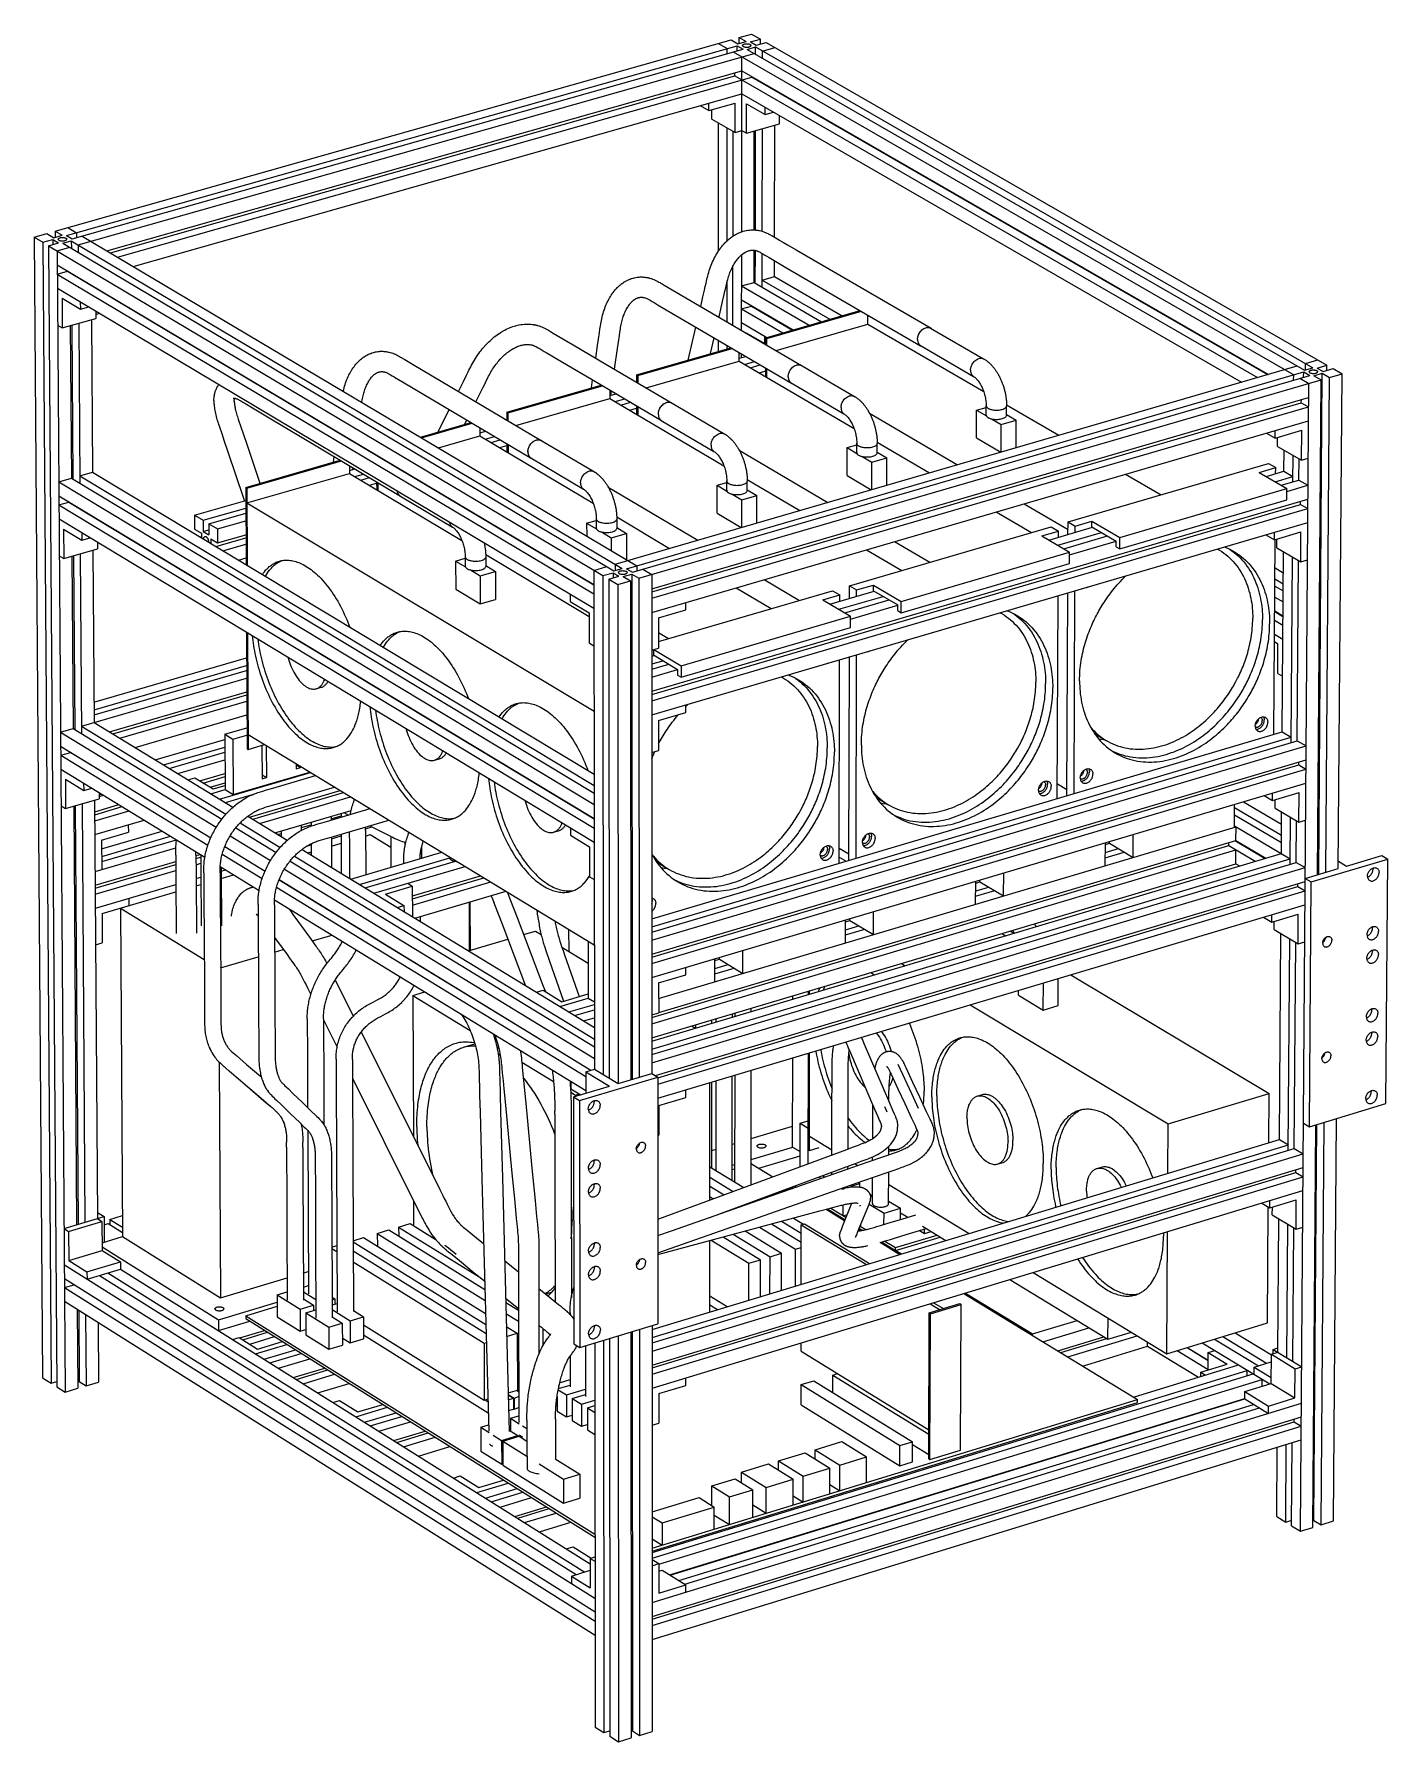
# Model space of a CAD drawing. Header units: millimetres. Extents: x -320 to 345, y -425 to 415.
import ezdxf

# ---------------------------------------------------------------- set-up
doc = ezdxf.new("R2010")
doc.units = ezdxf.units.MM
doc.layers.add('SKETCH', color=5, linetype='Continuous')
doc.layers.add('VISIBLE', color=7, linetype='Continuous')

msp = doc.modelspace()

# ---------------------------------------------------------------- linework, layer by layer
at = {"layer": 'SKETCH', "flags": 128}
for points in [[(-195.24, -214), (-195.24, -214), (-195.24, -214)], [(-181.11, -222.83), (-181.11, -222.83), (-181.11, -222.83)]]:
    msp.add_lwpolyline(points, dxfattribs=at)
at = {"layer": 'VISIBLE'}
for p, q in [((-310.05, 318.31), (22.31, 412.38)), ((22.31, 412.38), (22.31, 412.38)), ((22.31, 412.38), (25.73, 410.41)), ((26.36, 410.59), (26.37, 413.53)), ((26.37, 413.53), (32.45, 415.25)), ((26.37, 413.53), (29.79, 411.56)), ((31.86, 411.41), (36.73, 412.79)), ((32.45, 415.25), (32.45, 415.25)), ((32.45, 415.25), (36.73, 412.79)), ((36.73, 410.34), (36.73, 412.79)), ((-304.58, 316.15), (25.36, 409.57)), ((-301.76, 314.47), (28.21, 407.93)), ((-298.77, 311.6), (33.71, 405.81)), ((16.21, 410.65), (16.21, 410.65)), ((16.21, 410.65), (20.49, 408.19)), ((20.49, 405.74), (20.49, 408.19)), ((23.34, 406.55), (23.34, 406.55)), ((23.34, 406.55), (299.03, 247.64)), ((25.36, 407.12), (25.36, 409.57)), ((25.36, 409.57), (28.21, 407.93)), ((25.73, 410.41), (29.79, 411.56)), ((25.73, 410.41), (25.73, 410.41)), ((27.56, 318.02), (27.62, 404.08)), ((27.95, 409.7), (27.97, 409.78)), ((27.95, 409.7), (27.95, 409.7)), ((27.95, 409.7), (27.96, 409.61)), ((27.96, 409.61), (27.98, 409.54)), ((27.97, 409.78), (28.01, 409.87)), ((27.98, 409.54), (28.06, 409.4)), ((28.01, 409.87), (28.08, 409.96)), ((28.06, 409.4), (28.19, 409.28)), ((28.06, 409.4), (28.19, 409.28)), ((28.08, 409.96), (28.18, 410.05)), ((28.18, 410.05), (28.3, 410.14)), ((28.19, 409.28), (28.33, 409.19)), ((28.21, 407.93), (28.21, 407.93)), ((28.3, 410.14), (28.46, 410.22)), ((28.33, 409.19), (28.5, 409.1)), ((28.46, 410.22), (28.64, 410.29)), ((28.5, 409.1), (28.73, 409.01)), ((28.64, 410.29), (28.84, 410.36)), ((28.73, 409.01), (29.03, 408.93)), ((28.84, 410.36), (29.06, 410.41)), ((29.03, 408.93), (29.2, 408.9)), ((29.06, 410.41), (29.3, 410.46)), ((29.2, 408.9), (29.39, 408.87)), ((29.3, 410.46), (29.54, 410.49)), ((29.39, 408.87), (29.6, 408.85)), ((29.54, 410.49), (29.78, 410.51)), ((29.6, 408.85), (29.82, 408.83)), ((29.78, 410.51), (30.02, 410.51)), ((29.79, 411.56), (29.79, 411.56)), ((29.82, 408.83), (30.05, 408.83)), ((30.02, 410.51), (30.26, 410.51)), ((30.05, 408.83), (30.29, 408.83)), ((30.26, 410.51), (30.48, 410.49)), ((30.29, 407.78), (34.35, 408.93)), ((30.29, 408.83), (30.53, 408.85)), ((30.29, 408.83), (30.53, 408.85)), ((30.29, 407.78), (30.29, 407.78)), ((30.29, 407.78), (304.29, 249.94)), ((30.48, 410.49), (30.68, 410.47)), ((30.53, 408.85), (30.78, 408.88)), ((30.53, 408.85), (30.78, 408.88)), ((30.68, 410.47), (30.87, 410.44)), ((30.78, 408.88), (31.01, 408.92)), ((30.87, 410.44), (31.04, 410.41)), ((31.01, 408.92), (31.23, 408.98)), ((31.04, 410.41), (31.34, 410.33)), ((31.23, 408.98), (31.44, 409.05)), ((31.23, 408.98), (31.44, 409.05)), ((31.34, 410.33), (31.57, 410.24)), ((31.44, 409.05), (31.62, 409.12)), ((31.44, 409.05), (31.62, 409.12)), ((31.57, 410.24), (31.74, 410.15)), ((31.62, 409.12), (31.77, 409.2)), ((31.74, 410.15), (31.89, 410.06)), ((31.77, 409.2), (31.9, 409.29)), ((31.86, 411.41), (31.86, 411.41)), ((31.86, 411.41), (34.71, 409.77)), ((31.89, 410.06), (32.01, 409.94)), ((31.9, 409.29), (31.99, 409.38)), ((31.99, 409.38), (32.06, 409.47)), ((32.01, 409.94), (32.09, 409.8)), ((32.06, 409.47), (32.1, 409.56)), ((32.09, 409.8), (32.12, 409.72)), ((32.1, 409.56), (32.12, 409.64)), ((32.12, 409.72), (32.12, 409.64)), ((32.12, 409.64), (32.12, 409.64)), ((33.71, 405.81), (33.71, 405.81)), ((34.35, 405.44), (34.35, 408.93)), ((34.35, 408.93), (308.39, 251.13)), ((34.71, 409.77), (39.58, 411.15)), ((34.71, 409.77), (34.71, 409.77)), ((37.77, 406.96), (43.86, 408.68)), ((37.77, 403.47), (37.77, 406.96)), ((39.58, 411.15), (39.58, 411.15)), ((39.58, 411.15), (315.42, 252.41)), ((43.86, 408.68), (43.86, 408.68)), ((-284.72, 308.7), (27.61, 397.27)), ((24.19, 394.7), (24.19, 396.3)), ((27.61, 397.27), (286.61, 247.87)), ((-282.88, 307.61), (24.19, 394.7)), ((-279.5, 305.6), (32.48, 394.11)), ((24.19, 394.7), (281.29, 246.33)), ((32.48, 394.11), (32.48, 394.46)), ((32.48, 394.11), (286.2, 247.75)), ((-271.67, 300.95), (27.61, 385.92)), ((7.14, 380.11), (11.35, 377.67)), ((11.35, 377.67), (24.35, 381.37)), ((11.35, 377.67), (11.35, 381.31)), ((11.35, 381.31), (11.35, 381.31)), ((12.95, 373.45), (12.95, 378.13)), ((24.35, 366.85), (24.35, 381.37)), ((24.35, 381.37), (24.35, 381.37)), ((27.6, 385.92), (273.32, 244.01)), ((29.87, 366.46), (29.88, 380.97)), ((29.88, 380.97), (39.02, 375.7)), ((29.88, 380.97), (29.88, 380.97)), ((39.02, 375.7), (39.02, 379.33)), ((39.02, 379.33), (39.02, 379.33)), ((12.95, 373.45), (24.35, 366.85)), ((12.95, 373.45), (12.95, 373.45)), ((16.18, 308.62), (16.2, 371.57)), ((29.87, 366.46), (46.11, 371.07)), ((39.02, 375.7), (43.23, 376.89)), ((43.77, 315.3), (43.82, 370.42)), ((46.11, 371.07), (46.11, 375.23)), ((46.11, 371.07), (46.11, 371.07)), ((20.44, 313.67), (20.47, 369.1)), ((23.29, 315.91), (23.32, 367.45)), ((24.35, 366.85), (27.59, 367.78)), ((27.59, 367.78), (29.87, 366.46)), ((33.64, 318.92), (33.68, 367.54)), ((34.28, 318.88), (34.32, 367.72)), ((37.69, 318.24), (37.74, 368.69)), ((-303.83, 320.07), (-303.83, 320.07)), ((-303.83, 320.07), (-299.6, 317.56)), ((-320.42, 315.37), (-314.2, 317.14)), ((-320.42, 315.37), (-316.26, -245.81)), ((-320.42, 315.37), (-316.2, 312.86)), ((-316.2, 312.86), (-311.22, 314.27)), ((-316.2, 312.86), (-312.09, -248.45)), ((-314.2, 317.14), (-314.2, 317.14)), ((-314.2, 317.14), (-310.82, 315.12)), ((-313.38, 311.18), (-308.4, 312.59)), ((-313.38, 311.18), (-309.3, -250.21)), ((-313.38, 311.18), (-40.75, 148.83)), ((-311.22, 314.27), (-311.2, 311.8)), ((-311.22, 314.27), (-308.4, 312.59)), ((-310.82, 315.12), (-306.67, 316.3)), ((-310.82, 315.12), (-310.82, 315.12)), ((-310.05, 318.31), (-310.03, 315.35)), ((-310.05, 318.31), (-306.67, 316.3)), ((-308.59, 314.4), (-308.57, 314.48)), ((-308.59, 314.4), (-308.59, 314.31)), ((-308.59, 314.31), (-308.59, 314.31)), ((-308.59, 314.31), (-308.57, 314.23)), ((-308.57, 314.48), (-308.53, 314.58)), ((-308.57, 314.23), (-308.49, 314.09)), ((-308.53, 314.58), (-308.45, 314.67)), ((-308.49, 314.09), (-308.37, 313.97)), ((-308.45, 314.67), (-308.35, 314.76)), ((-308.4, 312.59), (-308.4, 312.59)), ((-308.37, 313.97), (-308.23, 313.88)), ((-308.35, 314.76), (-308.22, 314.85)), ((-308.23, 313.88), (-308.06, 313.79)), ((-308.22, 314.85), (-308.06, 314.93)), ((-308.06, 314.93), (-307.88, 315.01)), ((-308.06, 313.79), (-307.83, 313.7)), ((-307.88, 315.01), (-307.67, 315.07)), ((-307.83, 313.7), (-307.54, 313.62)), ((-307.67, 315.07), (-307.45, 315.13)), ((-307.54, 313.62), (-307.36, 313.58)), ((-307.45, 315.13), (-307.21, 315.17)), ((-307.36, 313.58), (-307.17, 313.55)), ((-307.21, 315.17), (-306.96, 315.2)), ((-307.17, 313.55), (-306.96, 313.53)), ((-306.96, 315.2), (-306.71, 315.22)), ((-306.96, 313.53), (-306.74, 313.51)), ((-306.74, 313.51), (-306.51, 313.51)), ((-306.71, 315.22), (-306.47, 315.23)), ((-306.67, 316.3), (-306.67, 316.3)), ((-306.51, 313.51), (-306.26, 313.51)), ((-306.47, 315.23), (-306.24, 315.22)), ((-306.31, 312.44), (-302.16, 313.61)), ((-306.31, 312.44), (-306.31, 312.44)), ((-306.31, 312.44), (-35.34, 151.18)), ((-306.26, 313.51), (-306.02, 313.53)), ((-306.26, 313.51), (-306.02, 313.53)), ((-306.24, 315.22), (-306.01, 315.21)), ((-306.02, 313.53), (-305.77, 313.56)), ((-306.02, 313.53), (-305.77, 313.56)), ((-306.01, 315.21), (-305.81, 315.19)), ((-305.81, 315.19), (-305.61, 315.16)), ((-305.77, 313.56), (-305.53, 313.61)), ((-305.61, 315.16), (-305.44, 315.12)), ((-305.53, 313.61), (-305.3, 313.66)), ((-305.44, 315.12), (-305.15, 315.04)), ((-305.3, 313.66), (-305.1, 313.73)), ((-305.3, 313.66), (-305.1, 313.73)), ((-305.15, 315.04), (-304.92, 314.95)), ((-305.1, 313.73), (-304.91, 313.81)), ((-305.1, 313.73), (-304.91, 313.81)), ((-304.92, 314.95), (-304.75, 314.86)), ((-304.91, 313.81), (-304.75, 313.89)), ((-304.75, 314.86), (-304.6, 314.76)), ((-304.75, 313.89), (-304.62, 313.98)), ((-304.62, 313.98), (-304.52, 314.07)), ((-304.6, 314.76), (-304.48, 314.64)), ((-304.58, 316.15), (-304.58, 316.15)), ((-304.58, 316.15), (-301.76, 314.47)), ((-304.52, 314.07), (-304.45, 314.16)), ((-304.48, 314.64), (-304.4, 314.5)), ((-304.45, 314.16), (-304.41, 314.25)), ((-304.41, 314.25), (-304.38, 314.34)), ((-304.4, 314.5), (-304.38, 314.42)), ((-304.38, 314.42), (-304.38, 314.34)), ((-304.38, 314.42), (-304.38, 314.42)), ((-302.16, 313.61), (-302.13, 309.95)), ((-302.16, 313.61), (-31.15, 152.39)), ((-301.76, 314.47), (-301.76, 314.47)), ((-299.6, 317.56), (-299.59, 315.08)), ((-298.77, 311.6), (-298.75, 307.94)), ((-296.78, 315.88), (-296.78, 315.88)), ((-296.78, 315.88), (-24, 153.7)), ((-292.55, 313.36), (-292.55, 313.36)), ((17.8, 310.84), (18.31, 311.45)), ((18.31, 311.45), (18.36, 311.51)), ((18.36, 311.51), (18.87, 312.09)), ((18.87, 312.09), (18.93, 312.15)), ((18.93, 312.15), (19.45, 312.71)), ((19.45, 312.71), (19.51, 312.77)), ((19.51, 312.77), (20.05, 313.3)), ((20.05, 313.3), (20.11, 313.36)), ((20.11, 313.36), (20.66, 313.87)), ((20.66, 313.87), (21.22, 314.36)), ((21.22, 314.36), (21.35, 314.47)), ((21.35, 314.47), (21.91, 314.92)), ((21.91, 314.92), (21.98, 314.98)), ((21.98, 314.98), (22.56, 315.41)), ((22.56, 315.41), (22.63, 315.46)), ((22.63, 315.46), (23.22, 315.86)), ((23.22, 315.86), (23.29, 315.91)), ((23.29, 315.91), (23.88, 316.29)), ((23.88, 316.29), (23.96, 316.33)), ((23.96, 316.33), (24.56, 316.68)), ((24.56, 316.68), (24.64, 316.73)), ((24.64, 316.73), (25.25, 317.04)), ((25.25, 317.04), (25.33, 317.09)), ((25.33, 317.09), (25.94, 317.38)), ((25.94, 317.38), (26.11, 317.45)), ((26.11, 317.45), (26.73, 317.71)), ((26.73, 317.71), (26.82, 317.75)), ((26.82, 317.75), (26.9, 317.78)), ((26.9, 317.78), (27.53, 318.01)), ((27.53, 318.01), (27.62, 318.04)), ((27.62, 318.04), (28.25, 318.24)), ((28.25, 318.24), (28.34, 318.27)), ((28.34, 318.27), (28.97, 318.44)), ((28.97, 318.44), (29.16, 318.49)), ((29.16, 318.49), (29.79, 318.62)), ((29.79, 318.62), (29.98, 318.66)), ((29.98, 318.66), (30.62, 318.77)), ((30.62, 318.77), (31.26, 318.84)), ((31.26, 318.84), (31.45, 318.87)), ((31.45, 318.87), (32.09, 318.91)), ((32.09, 318.91), (32.28, 318.92)), ((32.28, 318.92), (32.92, 318.94)), ((32.92, 318.94), (33.12, 318.93)), ((33.12, 318.93), (33.76, 318.92)), ((33.76, 318.92), (33.95, 318.9)), ((33.95, 318.9), (34.59, 318.86)), ((34.59, 318.86), (35.23, 318.78)), ((35.23, 318.78), (35.42, 318.75)), ((35.42, 318.75), (36.06, 318.64)), ((36.06, 318.64), (36.25, 318.61)), ((36.25, 318.61), (36.89, 318.47)), ((36.89, 318.47), (37.07, 318.42)), ((37.07, 318.42), (37.7, 318.24)), ((37.7, 318.24), (37.88, 318.18)), ((37.88, 318.18), (38.5, 317.97)), ((38.5, 317.97), (39.11, 317.73)), ((39.11, 317.73), (39.28, 317.66)), ((39.28, 317.66), (39.87, 317.4)), ((39.87, 317.4), (39.96, 317.36)), ((39.96, 317.36), (40.54, 317.09)), ((40.54, 317.09), (40.63, 317.04)), ((40.63, 317.04), (41.2, 316.75)), ((41.2, 316.75), (41.75, 316.45)), ((41.75, 316.45), (41.83, 316.41)), ((41.83, 316.41), (42.38, 316.11)), ((42.38, 316.11), (42.92, 315.8)), ((42.92, 315.8), (43, 315.75)), ((43, 315.75), (44.05, 315.13)), ((44.05, 315.13), (46.08, 313.93)), ((46.03, 313.96), (46.03, 313.96)), ((46.03, 313.96), (48.09, 312.77)), ((48.09, 312.77), (50.15, 311.57)), ((50.15, 311.57), (54.28, 309.17)), ((-309.15, 308.66), (-302.92, 310.42)), ((-309.15, 308.66), (-305.13, -252.85)), ((-302.92, 310.42), (-302.92, 310.42)), ((12.91, 302.45), (13.26, 303.28)), ((13.26, 303.28), (13.63, 304.09)), ((13.63, 304.09), (14.02, 304.88)), ((14.02, 304.88), (14.07, 304.98)), ((14.07, 304.98), (14.47, 305.75)), ((14.47, 305.75), (14.88, 306.51)), ((14.88, 306.51), (15.31, 307.24)), ((15.31, 307.24), (15.75, 307.96)), ((15.75, 307.96), (15.82, 308.07)), ((15.82, 308.07), (16.27, 308.77)), ((16.27, 308.77), (16.74, 309.44)), ((16.74, 309.44), (17.22, 310.09)), ((17.22, 310.09), (17.31, 310.21)), ((17.31, 310.21), (17.8, 310.84)), ((23.88, 302.22), (24.15, 302.67)), ((24.15, 302.66), (24.51, 303.2)), ((24.15, 302.66), (24.15, 302.66)), ((24.51, 303.2), (24.87, 303.73)), ((24.87, 303.73), (25.17, 304.13)), ((25.15, 304.12), (25.53, 304.6)), ((25.15, 304.12), (25.15, 304.12)), ((25.53, 304.6), (25.91, 305.05)), ((25.82, 304.95), (26.22, 305.4)), ((25.82, 304.95), (25.82, 304.95)), ((26.22, 305.4), (26.62, 305.83)), ((26.62, 305.83), (26.93, 306.14)), ((26.91, 306.12), (27.33, 306.5)), ((26.91, 306.12), (26.91, 306.12)), ((27.33, 306.5), (27.65, 306.78)), ((27.53, 269.49), (27.55, 306.7)), ((27.62, 306.76), (28.04, 307.1)), ((27.62, 306.76), (27.62, 306.76)), ((28.04, 307.1), (28.36, 307.33)), ((28.33, 307.32), (28.76, 307.61)), ((28.33, 307.32), (28.33, 307.32)), ((28.62, 307.52), (29.06, 307.8)), ((28.62, 307.52), (28.62, 307.52)), ((29.06, 307.8), (29.43, 308.02)), ((29.34, 307.97), (29.79, 308.2)), ((29.34, 307.97), (29.34, 307.97)), ((29.79, 308.2), (30.09, 308.34)), ((30.07, 308.34), (30.45, 308.5)), ((30.07, 308.34), (30.07, 308.34)), ((30.34, 308.46), (30.8, 308.62)), ((30.34, 308.46), (30.34, 308.46)), ((30.8, 308.62), (31.08, 308.71)), ((31.07, 308.71), (31.42, 308.8)), ((31.07, 308.71), (31.07, 308.71)), ((31.34, 308.79), (31.75, 308.88)), ((31.34, 308.79), (31.34, 308.79)), ((31.61, 308.85), (32.07, 308.93)), ((31.61, 308.85), (31.61, 308.85)), ((32.07, 308.93), (32.34, 308.96)), ((32.34, 308.96), (32.66, 308.98)), ((32.34, 308.96), (32.34, 308.96)), ((32.61, 308.98), (32.99, 308.99)), ((32.61, 308.98), (32.61, 308.98)), ((32.87, 308.99), (33.32, 308.98)), ((32.87, 308.99), (32.87, 308.99)), ((33.14, 309), (33.6, 308.96)), ((33.14, 309), (33.14, 309)), ((33.6, 308.96), (33.91, 308.93)), ((33.62, 293.11), (33.64, 308.96)), ((33.86, 308.93), (34.22, 308.87)), ((33.86, 308.93), (33.86, 308.93)), ((34.13, 308.89), (34.52, 308.81)), ((34.13, 308.89), (34.13, 308.89)), ((34.26, 292.74), (34.27, 308.86)), ((34.39, 308.84), (34.81, 308.72)), ((34.39, 308.84), (34.39, 308.84)), ((34.67, 308.77), (35.12, 308.62)), ((34.67, 308.77), (34.67, 308.77)), ((35.12, 308.62), (35.42, 308.5)), ((35.4, 308.51), (35.85, 308.31)), ((35.4, 308.51), (35.4, 308.51)), ((35.7, 308.38), (36.17, 308.15)), ((35.7, 308.38), (35.7, 308.38)), ((36.17, 308.15), (36.64, 307.91)), ((36.64, 307.91), (37.05, 307.69)), ((37.04, 307.69), (38.01, 307.15)), ((37.04, 307.69), (37.04, 307.69)), ((37.67, 290.75), (37.68, 307.33)), ((37.95, 307.18), (38.95, 306.59)), ((37.95, 307.18), (37.95, 307.18)), ((38.95, 306.59), (39.97, 305.98)), ((39.97, 305.98), (41, 305.37)), ((41, 305.37), (41.08, 305.33)), ((41.08, 305.33), (49.34, 300.52)), ((43.75, 296.02), (43.76, 303.77)), ((54.28, 309.17), (120.69, 270.54)), ((-309.1, 301.79), (-45.12, 144.47)), ((-309.1, 301.79), (-309.1, 301.79)), ((-309.07, 297.21), (-304.09, 298.62)), ((-309.07, 297.21), (-45.12, 139.83)), ((-304.09, 298.81), (-304.09, 298.62)), ((-304.09, 298.62), (-45.12, 144.29)), ((-29.31, 293.82), (-28.77, 294.11)), ((-28.77, 294.11), (-28.68, 294.15)), ((-28.68, 294.15), (-28.13, 294.41)), ((-28.13, 294.41), (-28.04, 294.45)), ((-28.04, 294.45), (-27.49, 294.68)), ((-27.49, 294.68), (-27.4, 294.72)), ((-27.4, 294.72), (-27.31, 294.75)), ((-27.31, 294.75), (-26.74, 294.96)), ((-26.74, 294.96), (-26.65, 294.99)), ((-26.65, 294.99), (-26.56, 295.02)), ((-26.56, 295.02), (-25.99, 295.2)), ((-25.99, 295.2), (-25.89, 295.22)), ((-25.89, 295.22), (-25.32, 295.37)), ((-25.32, 295.37), (-25.22, 295.39)), ((-25.22, 295.39), (-25.13, 295.41)), ((-25.13, 295.41), (-24.55, 295.53)), ((-24.55, 295.53), (-24.45, 295.55)), ((-24.45, 295.55), (-23.87, 295.64)), ((-23.87, 295.64), (-23.77, 295.66)), ((-23.77, 295.66), (-23.68, 295.67)), ((-23.68, 295.67), (-23.09, 295.73)), ((-23.09, 295.73), (-22.99, 295.74)), ((-22.99, 295.74), (-22.89, 295.74)), ((-22.89, 295.74), (-22.31, 295.78)), ((-22.31, 295.78), (-22.21, 295.78)), ((-22.21, 295.78), (-21.62, 295.78)), ((-21.62, 295.78), (-21.52, 295.78)), ((-21.52, 295.78), (-21.42, 295.78)), ((-21.42, 295.78), (-20.83, 295.76)), ((-20.83, 295.76), (-20.73, 295.75)), ((-20.73, 295.75), (-20.14, 295.7)), ((-20.14, 295.7), (-20.04, 295.69)), ((-20.04, 295.69), (-19.94, 295.67)), ((-19.94, 295.67), (-19.35, 295.59)), ((-19.35, 295.59), (-19.25, 295.58)), ((-19.25, 295.58), (-19.16, 295.56)), ((-19.16, 295.56), (-18.56, 295.45)), ((-18.56, 295.45), (-18.47, 295.43)), ((-18.47, 295.43), (-17.88, 295.28)), ((-17.88, 295.28), (-17.78, 295.26)), ((-17.78, 295.26), (-17.2, 295.09)), ((-17.2, 295.09), (-17.01, 295.03)), ((-17.01, 295.03), (-16.43, 294.84)), ((-16.43, 294.84), (-16.25, 294.77)), ((-16.25, 294.77), (-15.67, 294.55)), ((-15.67, 294.55), (-15.59, 294.51)), ((-15.59, 294.51), (-15.02, 294.26)), ((-15.02, 294.26), (-14.94, 294.22)), ((-14.94, 294.22), (-14.38, 293.96)), ((10.23, 293.64), (10.43, 294.51)), ((10.43, 294.51), (10.64, 295.38)), ((10.64, 295.38), (10.87, 296.26)), ((10.87, 296.26), (11.1, 297.15)), ((11.1, 297.15), (11.35, 298.04)), ((11.35, 298.04), (11.62, 298.92)), ((11.62, 298.92), (11.9, 299.8)), ((11.9, 299.8), (12.21, 300.67)), ((12.21, 300.67), (12.24, 300.75)), ((12.24, 300.75), (12.57, 301.61)), ((12.57, 301.61), (12.91, 302.45)), ((20.46, 293.69), (20.66, 294.46)), ((20.66, 294.46), (20.87, 295.21)), ((20.87, 295.21), (21.09, 295.94)), ((21.09, 295.94), (21.33, 296.66)), ((21.33, 296.66), (21.55, 297.29)), ((21.54, 297.27), (21.8, 297.95)), ((21.54, 297.27), (21.54, 297.27)), ((21.8, 297.95), (22.07, 298.62)), ((22.07, 298.62), (22.35, 299.27)), ((22.35, 299.27), (22.65, 299.91)), ((22.65, 299.91), (22.91, 300.45)), ((22.9, 300.43), (23.21, 301.04)), ((22.9, 300.43), (22.9, 300.43)), ((23.21, 301.04), (23.54, 301.64)), ((23.27, 271.99), (23.28, 301.17)), ((23.54, 301.64), (23.88, 302.22)), ((37.67, 294.27), (43.75, 296.02)), ((37.67, 294.27), (70.84, 274.94)), ((43.75, 296.02), (76.92, 276.69)), ((49.34, 300.52), (115.57, 261.95)), ((-309.02, 290.35), (-45.11, 132.87)), ((-309.02, 290.35), (-309.02, 290.35)), ((-37.35, 285.6), (-36.97, 286.24)), ((-36.97, 286.24), (-36.57, 286.86)), ((-36.57, 286.86), (-36.16, 287.46)), ((-36.16, 287.46), (-36.07, 287.6)), ((-36.07, 287.6), (-35.65, 288.18)), ((-35.65, 288.18), (-35.21, 288.73)), ((-35.21, 288.73), (-35.11, 288.87)), ((-35.11, 288.87), (-34.66, 289.4)), ((-34.66, 289.4), (-34.2, 289.92)), ((-34.2, 289.92), (-34.15, 289.98)), ((-34.15, 289.98), (-34.08, 290.05)), ((-34.08, 290.05), (-33.62, 290.54)), ((-33.62, 290.54), (-33.55, 290.6)), ((-33.55, 290.6), (-33.07, 291.06)), ((-33.07, 291.06), (-33.01, 291.13)), ((-33.01, 291.13), (-32.52, 291.57)), ((-32.52, 291.57), (-32.45, 291.63)), ((-32.45, 291.63), (-31.95, 292.04)), ((-31.95, 292.04), (-31.88, 292.1)), ((-31.88, 292.1), (-31.37, 292.49)), ((-31.37, 292.49), (-31.29, 292.55)), ((-31.29, 292.55), (-30.78, 292.92)), ((-30.78, 292.92), (-30.7, 292.97)), ((-30.7, 292.97), (-30.17, 293.31)), ((-30.17, 293.31), (-30.01, 293.41)), ((-30.01, 293.41), (-29.48, 293.73)), ((-29.48, 293.73), (-29.31, 293.82)), ((-23.39, 285.58), (-22.98, 285.68)), ((-22.98, 285.68), (-22.74, 285.73)), ((-22.76, 285.73), (-22.47, 285.77)), ((-22.76, 285.73), (-22.76, 285.73)), ((-22.54, 285.76), (-22.21, 285.8)), ((-22.54, 285.76), (-22.54, 285.76)), ((-22.32, 285.79), (-21.96, 285.81)), ((-22.32, 285.79), (-22.32, 285.79)), ((-22, 285.81), (-22, 285.81)), ((-22, 285.81), (-21.7, 285.81)), ((-21.78, 285.82), (-21.42, 285.8)), ((-21.78, 285.82), (-21.78, 285.82)), ((-21.56, 285.82), (-21.17, 285.78)), ((-21.56, 285.82), (-21.56, 285.82)), ((-21.23, 285.79), (-20.89, 285.74)), ((-21.23, 285.79), (-21.23, 285.79)), ((-21, 285.76), (-20.62, 285.69)), ((-21, 285.76), (-21, 285.76)), ((-20.67, 285.7), (-20.34, 285.62)), ((-20.67, 285.7), (-20.67, 285.7)), ((-14.38, 293.96), (-14.3, 293.92)), ((-14.3, 293.92), (-13.75, 293.63)), ((-13.75, 293.63), (-13.67, 293.59)), ((-13.67, 293.59), (-13.13, 293.3)), ((-13.13, 293.3), (-12.61, 293)), ((-12.61, 293), (-12.53, 292.95)), ((-12.53, 292.95), (-11.51, 292.35)), ((-11.51, 292.35), (-10.51, 291.76)), ((-10.51, 291.76), (-6.57, 289.45)), ((-6.63, 289.48), (-6.63, 289.48)), ((-6.63, 289.48), (57.02, 252.24)), ((7.38, 281.28), (8.48, 286.01)), ((8.48, 286.01), (9.25, 289.37)), ((9.25, 289.37), (9.64, 291.07)), ((9.64, 291.07), (10.03, 292.77)), ((10.03, 292.77), (10.23, 293.64)), ((18.15, 283.74), (18.92, 287.12)), ((18.92, 287.12), (19.31, 288.81)), ((19.31, 288.81), (19.69, 290.47)), ((19.69, 290.47), (20.07, 292.11)), ((20.07, 292.11), (20.26, 292.9)), ((20.26, 292.9), (20.46, 293.69)), ((20.42, 273.65), (20.43, 293.58)), ((27.54, 291.37), (33.62, 293.11)), ((27.54, 291.37), (60.7, 272.02)), ((33.62, 293.11), (66.78, 273.77)), ((-306.73, 285.34), (-306.63, 270.7)), ((-306.73, 285.34), (-297.7, 279.95)), ((-306.73, 285.34), (-306.73, 285.34)), ((-297.73, 283.61), (-297.7, 279.95)), ((-297.73, 283.61), (-297.73, 283.61)), ((-297.7, 279.95), (-293.56, 281.13)), ((-290.07, 279.04), (-290.05, 275.42)), ((-290.06, 277.4), (-288.99, 277.71)), ((-289, 278.4), (-288.99, 277.71)), ((-288.99, 277.71), (-288.99, 277.71)), ((-40.87, 276.94), (-40.64, 277.77)), ((-40.64, 277.77), (-40.63, 277.82)), ((-40.63, 277.82), (-40.38, 278.63)), ((-40.38, 278.63), (-40.12, 279.43)), ((-40.12, 279.43), (-40.1, 279.49)), ((-40.1, 279.49), (-39.83, 280.27)), ((-39.83, 280.27), (-39.54, 281.04)), ((-39.54, 281.04), (-39.52, 281.1)), ((-39.52, 281.1), (-39.21, 281.85)), ((-39.21, 281.85), (-38.9, 282.58)), ((-38.9, 282.58), (-38.87, 282.64)), ((-38.87, 282.64), (-38.54, 283.36)), ((-38.54, 283.36), (-38.19, 284.06)), ((-38.19, 284.06), (-38.16, 284.12)), ((-38.16, 284.12), (-37.8, 284.8)), ((-37.8, 284.8), (-37.43, 285.46)), ((-37.43, 285.46), (-37.35, 285.6)), ((-30.5, 276.78), (-30.27, 277.39)), ((-30.27, 277.39), (-30.03, 277.98)), ((-30.03, 277.98), (-29.78, 278.56)), ((-29.78, 278.56), (-29.55, 279.07)), ((-29.58, 279), (-29.31, 279.54)), ((-29.58, 279), (-29.58, 279)), ((-29.31, 279.54), (-29.03, 280.07)), ((-29.03, 280.07), (-28.78, 280.53)), ((-28.82, 280.46), (-28.52, 280.95)), ((-28.82, 280.46), (-28.82, 280.46)), ((-28.52, 280.95), (-28.22, 281.43)), ((-28.22, 281.43), (-27.98, 281.79)), ((-27.99, 281.76), (-27.67, 282.21)), ((-27.99, 281.76), (-27.99, 281.76)), ((-27.67, 282.21), (-27.4, 282.56)), ((-27.45, 282.5), (-27.11, 282.91)), ((-27.45, 282.5), (-27.45, 282.5)), ((-27.11, 282.91), (-26.82, 283.22)), ((-26.88, 283.16), (-26.53, 283.53)), ((-26.88, 283.16), (-26.88, 283.16)), ((-26.53, 283.53), (-26.26, 283.8)), ((-26.3, 283.76), (-25.96, 284.06)), ((-26.3, 283.76), (-26.3, 283.76)), ((-26.01, 284.03), (-25.67, 284.3)), ((-26.01, 284.03), (-26.01, 284.03)), ((-25.71, 284.28), (-25.38, 284.53)), ((-25.71, 284.28), (-25.71, 284.28)), ((-25.49, 284.46), (-25.11, 284.73)), ((-25.49, 284.46), (-25.49, 284.46)), ((-25.11, 284.73), (-24.85, 284.89)), ((-24.88, 284.87), (-24.55, 285.06)), ((-24.88, 284.87), (-24.88, 284.87)), ((-24.66, 285.01), (-24.27, 285.22)), ((-24.66, 285.01), (-24.66, 285.01)), ((-24.44, 285.13), (-24.04, 285.32)), ((-24.44, 285.13), (-24.44, 285.13)), ((-24.04, 285.32), (-23.77, 285.44)), ((-23.83, 285.42), (-23.49, 285.54)), ((-23.83, 285.42), (-23.83, 285.42)), ((-23.61, 285.5), (-23.22, 285.62)), ((-23.61, 285.5), (-23.61, 285.5)), ((-23.39, 285.58), (-23.39, 285.58)), ((-20.43, 285.65), (-20.05, 285.54)), ((-20.43, 285.65), (-20.43, 285.65)), ((-20.1, 285.55), (-19.75, 285.44)), ((-20.1, 285.55), (-20.1, 285.55)), ((-19.85, 285.47), (-19.45, 285.32)), ((-19.85, 285.47), (-19.85, 285.47)), ((-19.5, 285.34), (-19.11, 285.17)), ((-19.5, 285.34), (-19.5, 285.34)), ((-19.15, 285.19), (-18.75, 284.99)), ((-19.15, 285.19), (-19.15, 285.19)), ((-18.78, 285.01), (-18.37, 284.79)), ((-18.78, 285.01), (-18.78, 285.01)), ((-18.41, 284.82), (-17.49, 284.3)), ((-18.41, 284.82), (-18.41, 284.82)), ((-17.49, 284.3), (-16.53, 283.74)), ((-16.53, 283.74), (-15.56, 283.16)), ((-15.56, 283.16), (-13.57, 281.99)), ((-13.57, 281.99), (-11.59, 280.82)), ((-11.59, 280.82), (52.04, 243.55)), ((16.59, 277), (18.15, 283.74)), ((27.54, 284.59), (52.91, 269.78)), ((27.54, 284.59), (27.54, 284.59)), ((27.54, 280.08), (32.4, 281.47)), ((27.54, 280.08), (47.72, 268.28)), ((32.4, 281.47), (32.4, 281.75)), ((32.4, 281.47), (52.58, 269.68)), ((39.41, 265.89), (85.85, 279.26)), ((39.98, 265.56), (86.43, 278.93)), ((-308.89, 272.05), (-306.63, 270.7)), ((-308.89, 272.05), (-308.89, 272.05)), ((-306.63, 270.7), (-290.05, 275.42)), ((-302.65, 271.83), (-302.13, 196.78)), ((-301.87, 272.05), (-301.34, 196.3)), ((-298.51, 273.01), (-297.96, 194.27)), ((-292.29, 274.78), (-291.78, 199.75)), ((-290.05, 275.42), (-290.05, 275.42)), ((-90.51, 268.77), (-89.8, 269.18)), ((-89.8, 269.18), (-89.68, 269.25)), ((-89.68, 269.25), (-88.96, 269.65)), ((-88.96, 269.65), (-88.24, 270.02)), ((-88.24, 270.02), (-87.51, 270.36)), ((-87.51, 270.36), (-87.38, 270.42)), ((-87.38, 270.42), (-86.65, 270.74)), ((-86.65, 270.74), (-85.92, 271.03)), ((-85.92, 271.03), (-85.78, 271.08)), ((-85.78, 271.08), (-85.05, 271.35)), ((-85.05, 271.35), (-84.32, 271.58)), ((-84.32, 271.58), (-83.59, 271.79)), ((-83.59, 271.79), (-83.43, 271.84)), ((-83.43, 271.84), (-82.7, 272.02)), ((-82.7, 272.02), (-81.98, 272.17)), ((-81.98, 272.17), (-81.81, 272.21)), ((-81.81, 272.21), (-81.09, 272.34)), ((-81.09, 272.34), (-80.37, 272.43)), ((-80.37, 272.43), (-80.2, 272.46)), ((-80.2, 272.46), (-79.48, 272.53)), ((-79.48, 272.53), (-79.31, 272.54)), ((-79.31, 272.54), (-78.59, 272.58)), ((-78.59, 272.58), (-77.89, 272.59)), ((-77.89, 272.59), (-77.71, 272.59)), ((-77.71, 272.59), (-77, 272.58)), ((-77, 272.58), (-76.91, 272.57)), ((-76.91, 272.57), (-76.21, 272.53)), ((-76.21, 272.53), (-76.13, 272.52)), ((-76.13, 272.52), (-75.43, 272.45)), ((-75.43, 272.45), (-75.34, 272.44)), ((-75.34, 272.44), (-74.66, 272.34)), ((-74.66, 272.34), (-74.57, 272.32)), ((-74.57, 272.32), (-74.48, 272.3)), ((-74.48, 272.3), (-73.8, 272.17)), ((-73.8, 272.17), (-73.71, 272.15)), ((-73.71, 272.15), (-73.05, 271.99)), ((-73.05, 271.99), (-72.96, 271.97)), ((-72.96, 271.97), (-72.87, 271.94)), ((-72.87, 271.94), (-72.22, 271.75)), ((-72.22, 271.75), (-72.13, 271.72)), ((-72.13, 271.72), (-71.5, 271.5)), ((-71.5, 271.5), (-71.41, 271.47)), ((-71.41, 271.47), (-70.79, 271.22)), ((-70.79, 271.22), (-70.71, 271.19)), ((-70.71, 271.19), (-70.11, 270.92)), ((-70.11, 270.92), (-70.02, 270.89)), ((-70.02, 270.89), (-69.44, 270.61)), ((-69.44, 270.61), (-69.35, 270.57)), ((-69.35, 270.57), (-68.79, 270.28)), ((-68.79, 270.28), (-68.7, 270.23)), ((-68.7, 270.23), (-68.15, 269.93)), ((-68.15, 269.93), (-68.07, 269.89)), ((-68.07, 269.89), (-67.53, 269.58)), ((-67.53, 269.58), (-67, 269.27)), ((-67, 269.27), (-66.49, 268.96)), ((-66.49, 268.96), (-65.47, 268.35)), ((-42.42, 268.5), (-42.18, 270.15)), ((-42.18, 270.15), (-42.05, 270.98)), ((-42.05, 270.98), (-41.92, 271.82)), ((-41.92, 271.82), (-41.78, 272.67)), ((-41.78, 272.67), (-41.63, 273.52)), ((-41.63, 273.52), (-41.47, 274.37)), ((-41.47, 274.37), (-41.29, 275.22)), ((-41.29, 275.22), (-41.1, 276.06)), ((-41.29, 275.22), (-41.28, 275.27)), ((-41.29, 275.22), (-41.29, 275.22)), ((-41.28, 275.27), (-41.26, 275.34)), ((-41.1, 276.06), (-41.09, 276.11)), ((-41.09, 276.11), (-40.87, 276.94)), ((-41.09, 276.11), (-41.09, 276.11)), ((-41.09, 276.11), (-41.09, 276.11)), ((-32.35, 268.59), (-32.11, 270.14)), ((-32.11, 270.14), (-31.99, 270.9)), ((-31.99, 270.9), (-31.86, 271.64)), ((-31.86, 271.64), (-31.72, 272.36)), ((-31.72, 272.36), (-31.57, 273.07)), ((-31.57, 273.07), (-31.41, 273.76)), ((-31.41, 273.76), (-31.26, 274.37)), ((-31.26, 274.34), (-31.08, 274.99)), ((-31.26, 274.34), (-31.26, 274.34)), ((-31.08, 274.99), (-30.88, 275.64)), ((-30.88, 275.64), (-30.68, 276.28)), ((-30.68, 276.28), (-30.46, 276.89)), ((-30.5, 276.78), (-30.5, 276.78)), ((1.29, 254.92), (5.03, 271.09)), ((16.36, 276.03), (16.59, 277)), ((27.53, 273.3), (39.94, 266.04)), ((27.53, 273.3), (27.53, 273.3)), ((44.47, 259.58), (89.62, 272.59)), ((89.59, 272.58), (89.6, 277.08)), ((89.62, 272.59), (89.62, 272.59)), ((89.62, 272.59), (146.57, 239.42)), ((115.15, 268.48), (115.46, 268.91)), ((115.46, 268.91), (115.82, 269.33)), ((115.49, 268.94), (115.52, 268.98)), ((115.52, 268.98), (115.77, 269.27)), ((115.82, 269.33), (116.22, 269.72)), ((115.83, 269.33), (115.84, 269.34)), ((115.84, 269.34), (116.18, 269.68)), ((116.18, 269.68), (116.2, 269.7)), ((116.22, 269.72), (116.67, 270.07)), ((116.31, 269.79), (116.54, 269.98)), ((116.54, 269.98), (116.61, 270.03)), ((116.67, 270.07), (117.14, 270.38)), ((116.76, 270.13), (116.91, 270.24)), ((116.91, 270.24), (117.05, 270.32)), ((117.14, 270.38), (117.64, 270.63)), ((117.14, 270.38), (117.64, 270.63)), ((117.21, 270.41), (117.3, 270.47)), ((117.3, 270.47), (117.55, 270.58)), ((117.64, 270.63), (118.15, 270.81)), ((117.64, 270.63), (118.15, 270.81)), ((117.66, 270.64), (117.7, 270.65)), ((117.7, 270.65), (118.1, 270.79)), ((118.1, 270.79), (118.12, 270.8)), ((118.15, 270.81), (118.65, 270.92)), ((118.15, 270.81), (118.65, 270.92)), ((118.23, 270.83), (118.5, 270.89)), ((118.5, 270.89), (118.59, 270.91)), ((118.65, 270.92), (119.15, 270.96)), ((118.74, 270.93), (118.89, 270.95)), ((118.89, 270.95), (119.06, 270.95)), ((119.15, 270.96), (119.62, 270.93)), ((119.21, 270.95), (119.28, 270.96)), ((119.28, 270.96), (119.55, 270.93)), ((119.62, 270.93), (120.06, 270.83)), ((119.64, 270.92), (119.66, 270.92)), ((119.66, 270.92), (120.02, 270.84)), ((120.02, 270.84), (120.05, 270.83)), ((120.06, 270.83), (120.47, 270.67)), ((120.15, 270.79), (120.37, 270.71)), ((120.37, 270.71), (120.42, 270.69)), ((120.47, 270.67), (120.47, 270.67)), ((120.47, 270.67), (146.52, 255.52)), ((120.56, 270.61), (120.69, 270.54)), ((120.69, 270.54), (120.76, 270.5)), ((-100.03, 260.36), (-99.43, 261.08)), ((-99.43, 261.08), (-98.82, 261.77)), ((-98.82, 261.77), (-98.76, 261.83)), ((-98.76, 261.83), (-98.13, 262.51)), ((-98.13, 262.51), (-97.5, 263.18)), ((-97.5, 263.18), (-96.85, 263.82)), ((-96.85, 263.82), (-96.2, 264.44)), ((-96.2, 264.44), (-95.54, 265.04)), ((-95.54, 265.04), (-94.87, 265.62)), ((-94.87, 265.62), (-94.79, 265.69)), ((-94.79, 265.69), (-94.11, 266.25)), ((-94.11, 266.25), (-93.42, 266.78)), ((-93.42, 266.78), (-92.73, 267.29)), ((-92.73, 267.29), (-92.03, 267.78)), ((-92.03, 267.78), (-91.93, 267.86)), ((-91.93, 267.86), (-91.22, 268.32)), ((-91.22, 268.32), (-90.51, 268.77)), ((-85.3, 260.24), (-84.82, 260.52)), ((-84.87, 260.5), (-84.32, 260.8)), ((-84.87, 260.5), (-84.87, 260.5)), ((-84.32, 260.8), (-83.77, 261.08)), ((-83.77, 261.08), (-83.32, 261.29)), ((-83.36, 261.27), (-82.81, 261.51)), ((-83.36, 261.27), (-83.36, 261.27)), ((-82.81, 261.51), (-82.29, 261.72)), ((-82.41, 261.68), (-81.86, 261.88)), ((-82.41, 261.68), (-82.41, 261.68)), ((-81.86, 261.88), (-81.31, 262.05)), ((-81.31, 262.05), (-80.92, 262.17)), ((-80.93, 262.16), (-80.39, 262.3)), ((-80.93, 262.16), (-80.93, 262.16)), ((-80.39, 262.3), (-80, 262.38)), ((-80.01, 262.38), (-79.48, 262.47)), ((-80.01, 262.38), (-80.01, 262.38)), ((-79.48, 262.47), (-79.12, 262.52)), ((-79.12, 262.52), (-78.63, 262.57)), ((-79.12, 262.52), (-79.12, 262.52)), ((-78.77, 262.56), (-78.25, 262.59)), ((-78.77, 262.56), (-78.77, 262.56)), ((-78.25, 262.59), (-77.82, 262.6)), ((-77.91, 262.6), (-77.4, 262.59)), ((-77.91, 262.6), (-77.91, 262.6)), ((-77.4, 262.59), (-77.04, 262.57)), ((-77.08, 262.57), (-76.62, 262.52)), ((-77.08, 262.57), (-77.08, 262.57)), ((-76.76, 262.54), (-76.27, 262.47)), ((-76.76, 262.54), (-76.76, 262.54)), ((-76.27, 262.47), (-75.93, 262.41)), ((-75.97, 262.42), (-75.58, 262.32)), ((-75.97, 262.42), (-75.97, 262.42)), ((-75.67, 262.35), (-75.22, 262.21)), ((-75.67, 262.35), (-75.67, 262.35)), ((-75.38, 262.27), (-74.91, 262.1)), ((-75.38, 262.27), (-75.38, 262.27)), ((-74.91, 262.1), (-74.53, 261.95)), ((-74.62, 261.99), (-74.16, 261.78)), ((-74.62, 261.99), (-74.62, 261.99)), ((-74.16, 261.78), (-73.76, 261.59)), ((-73.86, 261.64), (-73.39, 261.4)), ((-73.86, 261.64), (-73.86, 261.64)), ((-73.39, 261.4), (-72.47, 260.89)), ((-72.6, 260.96), (-71.63, 260.39)), ((-72.6, 260.96), (-72.6, 260.96)), ((-65.47, 268.35), (-63.47, 267.16)), ((-63.47, 267.16), (-55.4, 262.41)), ((-55.4, 262.41), (-39.23, 252.89)), ((-44.25, 255.84), (-43.35, 262.02)), ((-43.35, 262.02), (-42.88, 265.25)), ((-42.88, 265.25), (-42.42, 268.5)), ((-34.99, 250.39), (-33.51, 260.53)), ((-33.51, 260.53), (-33.04, 263.77)), ((-33.04, 263.77), (-32.57, 267)), ((-32.57, 267), (-32.35, 268.59)), ((-24.15, 247.6), (22.3, 260.97)), ((-23.58, 247.26), (22.88, 260.63)), ((12.21, 258.06), (14, 265.83)), ((16.16, 259.2), (16.16, 264.57)), ((20.42, 260.42), (20.42, 262.07)), ((29.81, 268.16), (29.81, 268.36)), ((29.81, 268.36), (38.92, 263.03)), ((29.81, 268.36), (29.81, 268.36)), ((38.92, 263.03), (38.92, 266.64)), ((38.92, 266.64), (38.92, 266.64)), ((38.92, 263.03), (39.41, 263.17)), ((39.41, 262.55), (39.41, 265.89)), ((39.41, 265.89), (39.98, 265.56)), ((39.98, 262.21), (39.98, 265.56)), ((114.05, 265.07), (114.06, 265.37)), ((114.05, 265.07), (114.06, 264.78)), ((114.05, 265.02), (114.05, 265.04)), ((114.05, 265.02), (114.06, 264.97)), ((114.06, 265.37), (114.09, 265.69)), ((114.06, 264.78), (114.09, 264.48)), ((114.07, 265.47), (114.08, 265.55)), ((114.07, 265.42), (114.07, 265.47)), ((114.07, 264.63), (114.08, 264.58)), ((114.08, 264.58), (114.08, 264.54)), ((114.09, 265.69), (114.14, 266.03)), ((114.09, 264.48), (114.14, 264.16)), ((114.11, 265.82), (114.12, 265.93)), ((114.12, 265.93), (114.14, 265.98)), ((114.14, 266.03), (114.22, 266.4)), ((114.14, 264.16), (114.14, 264.15)), ((114.14, 264.16), (114.21, 263.84)), ((114.14, 264.15), (114.15, 264.13)), ((114.21, 266.35), (114.22, 266.39)), ((114.21, 263.84), (114.32, 263.52)), ((114.22, 266.4), (114.33, 266.78)), ((114.22, 266.39), (114.22, 266.39)), ((114.23, 263.79), (114.24, 263.75)), ((114.24, 263.75), (114.27, 263.66)), ((114.32, 263.52), (114.46, 263.19)), ((114.33, 266.78), (114.47, 267.19)), ((114.34, 266.81), (114.35, 266.85)), ((114.35, 266.85), (114.41, 267.02)), ((114.35, 263.44), (114.38, 263.37)), ((114.38, 263.37), (114.42, 263.29)), ((114.46, 263.19), (114.64, 262.88)), ((114.47, 267.19), (114.65, 267.61)), ((114.49, 267.24), (114.52, 267.3)), ((114.51, 263.1), (114.55, 263.02)), ((114.52, 267.3), (114.59, 267.46)), ((114.55, 263.02), (114.6, 262.95)), ((114.64, 262.88), (114.86, 262.57)), ((114.65, 267.61), (114.88, 268.04)), ((114.69, 267.68), (114.72, 267.75)), ((114.7, 262.79), (114.76, 262.7)), ((114.72, 267.75), (114.8, 267.89)), ((114.76, 262.7), (114.81, 262.64)), ((114.86, 262.57), (115.13, 262.29)), ((114.88, 268.04), (115.15, 268.48)), ((114.92, 268.11), (114.96, 268.18)), ((114.93, 262.5), (115, 262.41)), ((114.96, 268.18), (115.06, 268.33)), ((115, 262.41), (115.07, 262.35)), ((115.13, 262.29), (115.44, 262.04)), ((115.18, 268.53), (115.22, 268.59)), ((115.2, 262.24), (115.28, 262.16)), ((115.22, 268.59), (115.37, 268.78)), ((115.28, 262.16), (115.37, 262.1)), ((115.44, 262.04), (115.8, 261.83)), ((115.5, 262), (115.57, 261.95)), ((115.57, 261.95), (115.71, 261.88)), ((115.57, 261.95), (115.71, 261.88)), ((115.8, 261.83), (141.49, 246.87)), ((-163.12, 251.65), (-162.7, 252.21)), ((-162.7, 252.21), (-162.65, 252.28)), ((-162.65, 252.28), (-162.21, 252.81)), ((-162.21, 252.81), (-162.16, 252.88)), ((-162.16, 252.88), (-161.71, 253.39)), ((-161.71, 253.39), (-161.65, 253.45)), ((-161.65, 253.45), (-161.59, 253.52)), ((-161.59, 253.52), (-161.13, 254.01)), ((-161.13, 254.01), (-161.07, 254.07)), ((-161.07, 254.07), (-160.6, 254.53)), ((-160.6, 254.53), (-160.53, 254.6)), ((-160.53, 254.6), (-160.05, 255.04)), ((-160.05, 255.04), (-159.98, 255.1)), ((-159.98, 255.1), (-159.49, 255.51)), ((-159.49, 255.51), (-159.42, 255.57)), ((-159.42, 255.57), (-158.92, 255.96)), ((-158.92, 255.96), (-158.84, 256.02)), ((-158.84, 256.02), (-158.77, 256.07)), ((-158.77, 256.07), (-158.26, 256.44)), ((-158.26, 256.44), (-158.18, 256.49)), ((-158.18, 256.49), (-157.66, 256.83)), ((-157.66, 256.83), (-157.58, 256.88)), ((-157.58, 256.88), (-157.05, 257.19)), ((-157.05, 257.19), (-156.97, 257.24)), ((-156.97, 257.24), (-156.88, 257.28)), ((-156.88, 257.28), (-156.35, 257.57)), ((-156.35, 257.57), (-156.26, 257.61)), ((-156.26, 257.61), (-155.72, 257.87)), ((-155.72, 257.87), (-155.63, 257.91)), ((-155.63, 257.91), (-155.54, 257.95)), ((-155.54, 257.95), (-154.99, 258.18)), ((-154.99, 258.18), (-154.9, 258.21)), ((-154.9, 258.21), (-154.35, 258.41)), ((-154.35, 258.41), (-154.25, 258.45)), ((-154.25, 258.45), (-154.16, 258.48)), ((-154.16, 258.48), (-153.6, 258.65)), ((-153.6, 258.65), (-153.5, 258.68)), ((-153.5, 258.68), (-153.41, 258.7)), ((-153.41, 258.7), (-152.84, 258.85)), ((-152.84, 258.85), (-152.74, 258.87)), ((-152.74, 258.87), (-152.17, 258.99)), ((-152.17, 258.99), (-152.08, 259)), ((-152.08, 259), (-151.98, 259.02)), ((-151.98, 259.02), (-151.4, 259.11)), ((-151.4, 259.11), (-151.3, 259.12)), ((-151.3, 259.12), (-151.2, 259.13)), ((-151.2, 259.13), (-150.63, 259.19)), ((-150.63, 259.19), (-150.53, 259.2)), ((-150.53, 259.2), (-149.95, 259.22)), ((-149.95, 259.22), (-149.84, 259.23)), ((-149.84, 259.23), (-149.74, 259.23)), ((-149.74, 259.23), (-149.16, 259.23)), ((-149.16, 259.23), (-149.06, 259.23)), ((-149.06, 259.23), (-148.96, 259.22)), ((-148.96, 259.22), (-148.38, 259.19)), ((-148.38, 259.19), (-148.28, 259.19)), ((-148.28, 259.19), (-147.69, 259.13)), ((-147.69, 259.13), (-147.59, 259.12)), ((-147.59, 259.12), (-147.49, 259.1)), ((-147.49, 259.1), (-146.91, 259.02)), ((-146.91, 259.02), (-146.81, 259)), ((-146.81, 259), (-146.71, 258.98)), ((-146.71, 258.98), (-146.13, 258.86)), ((-146.13, 258.86), (-146.03, 258.84)), ((-146.03, 258.84), (-145.44, 258.69)), ((-145.44, 258.69), (-145.35, 258.67)), ((-145.35, 258.67), (-145.26, 258.64)), ((-145.26, 258.64), (-144.67, 258.47)), ((-144.67, 258.47), (-144.58, 258.44)), ((-144.58, 258.44), (-144.01, 258.23)), ((-144.01, 258.23), (-143.91, 258.2)), ((-143.91, 258.2), (-143.35, 257.97)), ((-143.35, 257.97), (-143.26, 257.94)), ((-143.26, 257.94), (-143.17, 257.9)), ((-143.17, 257.9), (-142.61, 257.65)), ((-142.61, 257.65), (-142.52, 257.61)), ((-142.52, 257.61), (-141.97, 257.34)), ((-141.97, 257.34), (-141.89, 257.3)), ((-141.89, 257.3), (-141.35, 257.01)), ((-141.35, 257.01), (-140.81, 256.72)), ((-140.81, 256.72), (-140.73, 256.67)), ((-140.73, 256.67), (-140.21, 256.37)), ((-140.21, 256.37), (-139.19, 255.77)), ((-139.19, 255.77), (-139.11, 255.72)), ((-139.11, 255.72), (-138.18, 255.15)), ((-138.2, 255.16), (-138.2, 255.16)), ((-138.2, 255.16), (-134.27, 252.83)), ((-134.27, 252.83), (-71, 215.35)), ((-105.74, 251.57), (-105.3, 252.39)), ((-105.3, 252.39), (-104.85, 253.22)), ((-104.85, 253.22), (-104.39, 254.05)), ((-104.39, 254.05), (-103.9, 254.88)), ((-103.9, 254.88), (-103.88, 254.91)), ((-103.88, 254.91), (-103.38, 255.73)), ((-103.38, 255.73), (-102.86, 256.54)), ((-102.86, 256.54), (-102.32, 257.33)), ((-102.32, 257.33), (-101.76, 258.12)), ((-101.76, 258.12), (-101.19, 258.88)), ((-101.19, 258.88), (-100.62, 259.63)), ((-100.62, 259.63), (-100.03, 260.36)), ((-94.12, 251.63), (-93.68, 252.25)), ((-93.68, 252.25), (-93.23, 252.86)), ((-93.23, 252.86), (-92.77, 253.45)), ((-92.77, 253.45), (-92.3, 254.03)), ((-92.3, 254.03), (-91.82, 254.6)), ((-91.82, 254.6), (-91.35, 255.14)), ((-91.39, 255.09), (-90.9, 255.63)), ((-91.39, 255.09), (-91.39, 255.09)), ((-90.9, 255.63), (-90.4, 256.15)), ((-90.4, 256.15), (-89.9, 256.65)), ((-89.9, 256.65), (-89.38, 257.14)), ((-89.38, 257.14), (-88.86, 257.61)), ((-88.86, 257.61), (-88.41, 258)), ((-88.42, 257.99), (-87.89, 258.42)), ((-88.42, 257.99), (-88.42, 257.99)), ((-87.89, 258.42), (-87.36, 258.84)), ((-87.36, 258.84), (-86.82, 259.24)), ((-86.82, 259.24), (-86.37, 259.55)), ((-86.39, 259.54), (-85.84, 259.9)), ((-86.39, 259.54), (-86.39, 259.54)), ((-85.84, 259.9), (-85.3, 260.24)), ((-71.63, 260.39), (-70.64, 259.79)), ((-70.64, 259.79), (-69.64, 259.18)), ((-69.64, 259.18), (-68.62, 258.59)), ((-68.62, 258.59), (-60.55, 253.83)), ((-60.55, 253.83), (-44.39, 244.3)), ((-39.23, 252.89), (-6.71, 233.75)), ((-19.36, 241.19), (26.27, 254.34)), ((26.24, 254.33), (26.24, 258.66)), ((26.24, 255.76), (29.57, 256.71)), ((26.27, 254.34), (26.27, 254.34)), ((26.27, 254.34), (82.81, 221.2)), ((27.52, 256.12), (27.52, 257.91)), ((28.93, 252.78), (33.86, 254.2)), ((31.79, 251.1), (36.72, 252.52)), ((53.52, 252.03), (54.02, 252.28)), ((53.52, 252.03), (54.02, 252.28)), ((53.55, 252.05), (53.59, 252.07)), ((53.59, 252.07), (53.99, 252.26)), ((53.99, 252.26), (54.01, 252.27)), ((54.02, 252.28), (54.53, 252.46)), ((54.02, 252.28), (54.53, 252.46)), ((54.09, 252.3), (54.39, 252.42)), ((54.39, 252.42), (54.47, 252.44)), ((54.53, 252.46), (55.04, 252.57)), ((54.53, 252.46), (55.04, 252.57)), ((54.63, 252.48), (54.79, 252.53)), ((54.79, 252.53), (54.95, 252.55)), ((55.04, 252.57), (55.54, 252.61)), ((55.1, 252.58), (55.19, 252.59)), ((55.19, 252.59), (55.46, 252.61)), ((55.54, 252.61), (56.02, 252.58)), ((55.54, 252.61), (56.02, 252.58)), ((55.56, 252.61), (55.58, 252.61)), ((55.58, 252.61), (55.97, 252.59)), ((55.97, 252.59), (55.99, 252.58)), ((56.02, 252.58), (56.46, 252.48)), ((56.1, 252.56), (56.33, 252.52)), ((56.33, 252.52), (56.4, 252.49)), ((56.46, 252.48), (56.86, 252.32)), ((56.55, 252.45), (56.69, 252.4)), ((56.69, 252.4), (56.79, 252.35)), ((56.86, 252.32), (57.22, 252.11)), ((56.93, 252.28), (57.02, 252.24)), ((57.02, 252.24), (57.14, 252.16)), ((57.02, 252.24), (57.14, 252.16)), ((57.22, 252.11), (83.02, 237.02)), ((140.52, 252.03), (140.7, 252.45)), ((140.7, 252.45), (140.92, 252.89)), ((140.92, 252.89), (141.19, 253.32)), ((141.19, 253.32), (141.51, 253.76)), ((141.51, 253.76), (141.87, 254.17)), ((141.87, 254.17), (142.27, 254.57)), ((142.27, 254.57), (142.71, 254.92)), ((142.71, 254.92), (143.19, 255.23)), ((143.19, 255.23), (143.69, 255.48)), ((143.69, 255.48), (144.2, 255.66)), ((144.2, 255.66), (144.7, 255.77)), ((144.7, 255.77), (145.2, 255.81)), ((145.2, 255.81), (145.67, 255.78)), ((145.67, 255.78), (146.11, 255.68)), ((146.11, 255.68), (146.52, 255.52)), ((146.52, 255.52), (146.52, 255.52)), ((146.52, 255.52), (146.97, 255.26)), ((146.97, 255.26), (147.14, 255.15)), ((147.14, 255.15), (147.41, 254.98)), ((147.41, 254.98), (147.68, 254.8)), ((147.68, 254.8), (147.94, 254.61)), ((147.94, 254.61), (148.09, 254.49)), ((148.09, 254.49), (148.36, 254.29)), ((148.36, 254.29), (148.62, 254.09)), ((148.62, 254.09), (148.88, 253.87)), ((148.88, 253.87), (149.14, 253.64)), ((149.14, 253.64), (149.27, 253.53)), ((149.27, 253.53), (149.52, 253.29)), ((149.52, 253.29), (149.78, 253.05)), ((149.78, 253.05), (150.03, 252.8)), ((150.03, 252.8), (150.28, 252.53)), ((150.28, 252.53), (150.39, 252.42)), ((150.39, 252.42), (150.64, 252.16)), ((150.64, 252.16), (150.88, 251.88)), ((304.82, 250.1), (304.85, 253.17)), ((304.85, 253.17), (310.99, 254.96)), ((310.51, 250.98), (315.42, 252.41)), ((310.99, 254.96), (310.99, 254.96)), ((315.4, 249.84), (315.42, 252.41)), ((-167.48, 242.91), (-167.22, 243.69)), ((-167.22, 243.69), (-167.2, 243.75)), ((-167.2, 243.75), (-166.92, 244.52)), ((-166.92, 244.52), (-166.63, 245.26)), ((-166.63, 245.26), (-166.6, 245.33)), ((-166.6, 245.33), (-166.3, 246.06)), ((-166.3, 246.06), (-165.98, 246.77)), ((-165.98, 246.77), (-165.94, 246.84)), ((-165.94, 246.84), (-165.61, 247.54)), ((-165.61, 247.54), (-165.58, 247.6)), ((-165.58, 247.6), (-165.23, 248.28)), ((-165.23, 248.28), (-164.87, 248.94)), ((-164.87, 248.94), (-164.83, 249.01)), ((-164.83, 249.01), (-164.46, 249.65)), ((-164.46, 249.65), (-164.42, 249.72)), ((-164.42, 249.72), (-164.03, 250.34)), ((-164.03, 250.34), (-163.98, 250.41)), ((-163.98, 250.41), (-163.58, 251)), ((-163.58, 251), (-163.54, 251.07)), ((-163.54, 251.07), (-163.12, 251.65)), ((-156.39, 243.6), (-156.12, 244.09)), ((-156.19, 243.98), (-155.9, 244.47)), ((-156.19, 243.98), (-156.19, 243.98)), ((-155.9, 244.47), (-155.6, 244.95)), ((-155.6, 244.95), (-155.35, 245.32)), ((-155.39, 245.28), (-155.07, 245.72)), ((-155.39, 245.28), (-155.39, 245.28)), ((-155.07, 245.72), (-154.8, 246.08)), ((-154.85, 246.01), (-154.52, 246.41)), ((-154.85, 246.01), (-154.85, 246.01)), ((-154.52, 246.41), (-154.25, 246.73)), ((-154.31, 246.66), (-153.97, 247.02)), ((-154.31, 246.66), (-154.31, 246.66)), ((-154.03, 246.97), (-153.69, 247.29)), ((-154.03, 246.97), (-154.03, 246.97)), ((-153.74, 247.25), (-153.39, 247.57)), ((-153.74, 247.25), (-153.74, 247.25)), ((-153.53, 247.45), (-153.17, 247.76)), ((-153.53, 247.45), (-153.53, 247.45)), ((-153.17, 247.76), (-152.87, 247.99)), ((-152.95, 247.93), (-152.6, 248.18)), ((-152.95, 247.93), (-152.95, 247.93)), ((-152.66, 248.15), (-152.33, 248.36)), ((-152.66, 248.15), (-152.66, 248.15)), ((-152.36, 248.34), (-152.08, 248.51)), ((-152.36, 248.34), (-152.36, 248.34)), ((-152.15, 248.47), (-151.81, 248.65)), ((-152.15, 248.47), (-152.15, 248.47)), ((-151.85, 248.63), (-151.56, 248.77)), ((-151.85, 248.63), (-151.85, 248.63)), ((-151.64, 248.74), (-151.3, 248.88)), ((-151.64, 248.74), (-151.64, 248.74)), ((-151.34, 248.86), (-151.07, 248.96)), ((-151.34, 248.86), (-151.34, 248.86)), ((-151.13, 248.94), (-150.81, 249.04)), ((-151.13, 248.94), (-151.13, 248.94)), ((-150.92, 249.01), (-150.56, 249.1)), ((-150.92, 249.01), (-150.92, 249.01)), ((-150.71, 249.07), (-150.34, 249.15)), ((-150.71, 249.07), (-150.71, 249.07)), ((-150.4, 249.14), (-150.08, 249.19)), ((-150.4, 249.14), (-150.4, 249.14)), ((-150.19, 249.18), (-149.83, 249.21)), ((-150.19, 249.18), (-150.19, 249.18)), ((-149.88, 249.21), (-149.6, 249.22)), ((-149.66, 249.22), (-149.66, 249.22)), ((-149.66, 249.22), (-149.34, 249.22)), ((-149.45, 249.23), (-149.08, 249.21)), ((-149.45, 249.23), (-149.45, 249.23)), ((-149.13, 249.21), (-148.83, 249.18)), ((-149.13, 249.21), (-149.13, 249.21)), ((-148.91, 249.19), (-148.56, 249.14)), ((-148.91, 249.19), (-148.91, 249.19)), ((-148.68, 249.17), (-148.3, 249.09)), ((-148.68, 249.17), (-148.68, 249.17)), ((-148.36, 249.1), (-148.02, 249.02)), ((-148.36, 249.1), (-148.36, 249.1)), ((-148.12, 249.05), (-147.72, 248.93)), ((-148.12, 249.05), (-148.12, 249.05)), ((-147.88, 248.99), (-147.46, 248.84)), ((-147.88, 248.99), (-147.88, 248.99)), ((-147.54, 248.87), (-147.14, 248.71)), ((-147.54, 248.87), (-147.54, 248.87)), ((-147.2, 248.74), (-146.8, 248.55)), ((-147.2, 248.74), (-147.2, 248.74)), ((-146.85, 248.58), (-146.43, 248.38)), ((-146.85, 248.58), (-146.85, 248.58)), ((-146.49, 248.4), (-146.06, 248.18)), ((-146.49, 248.4), (-146.49, 248.4)), ((-146.08, 248.19), (-145.19, 247.68)), ((-145.19, 247.69), (-144.28, 247.14)), ((-145.19, 247.69), (-145.19, 247.69)), ((-144.32, 247.16), (-143.35, 246.58)), ((-144.32, 247.16), (-144.32, 247.16)), ((-143.35, 246.58), (-143.27, 246.53)), ((-143.27, 246.53), (-141.3, 245.35)), ((-141.3, 245.35), (-139.32, 244.18)), ((-139.32, 244.18), (-75.92, 206.58)), ((-111.76, 239.5), (-109.33, 244.37)), ((-109.33, 244.37), (-107.77, 247.53)), ((-107.77, 247.53), (-106.98, 249.13)), ((-106.98, 249.13), (-106.57, 249.94)), ((-106.57, 249.94), (-106.16, 250.75)), ((-106.16, 250.75), (-105.74, 251.57)), ((-98.83, 243.09), (-98.06, 244.64)), ((-98.06, 244.64), (-97.29, 246.16)), ((-97.29, 246.16), (-96.91, 246.91)), ((-96.91, 246.91), (-96.52, 247.63)), ((-96.52, 247.63), (-96.14, 248.35)), ((-96.14, 248.35), (-95.75, 249.05)), ((-95.75, 249.05), (-95.35, 249.72)), ((-95.37, 249.7), (-94.96, 250.36)), ((-95.37, 249.7), (-95.37, 249.7)), ((-94.96, 250.36), (-94.54, 251)), ((-94.54, 251), (-94.12, 251.63)), ((-46.38, 241.2), (-45.81, 245.14)), ((-44.39, 244.3), (-11.96, 225.19)), ((-34.66, 154.48), (300.75, 251.98)), ((-29.02, 152.24), (303.95, 249.07)), ((-26.1, 150.5), (306.91, 247.37)), ((-24.15, 247.6), (-24.15, 244.01)), ((-24.15, 247.6), (-23.58, 247.26)), ((-23.58, 247.26), (-23.58, 243.67)), ((-22.97, 147.52), (312.57, 245.17)), ((36.09, 248.59), (39.39, 249.54)), ((39.39, 246.65), (39.39, 250.96)), ((39.96, 246.32), (39.97, 250.62)), ((50.43, 246.71), (50.44, 247.01)), ((50.43, 246.71), (50.44, 246.42)), ((50.43, 246.55), (50.43, 246.62)), ((50.43, 246.55), (50.44, 246.5)), ((50.44, 247.01), (50.47, 247.33)), ((50.44, 247), (50.44, 247.05)), ((50.44, 246.94), (50.44, 247)), ((50.44, 246.42), (50.47, 246.12)), ((50.47, 247.33), (50.52, 247.67)), ((50.47, 246.12), (50.47, 246.12)), ((50.47, 246.12), (50.52, 245.8)), ((50.47, 246.12), (50.47, 246.11)), ((50.48, 247.46), (50.5, 247.54)), ((50.48, 247.41), (50.48, 247.46)), ((50.52, 247.67), (50.6, 248.04)), ((50.52, 245.8), (50.59, 245.48)), ((50.53, 245.74), (50.54, 245.7)), ((50.54, 245.7), (50.56, 245.63)), ((50.55, 247.81), (50.57, 247.92)), ((50.57, 247.92), (50.58, 247.99)), ((50.59, 245.48), (50.7, 245.16)), ((50.6, 248.04), (50.7, 248.43)), ((50.63, 245.37), (50.65, 245.3)), ((50.65, 248.25), (50.69, 248.39)), ((50.65, 245.3), (50.67, 245.24)), ((50.69, 248.39), (50.7, 248.41)), ((50.7, 248.43), (50.85, 248.83)), ((50.7, 245.16), (50.84, 244.83)), ((50.76, 245.02), (50.8, 244.93)), ((50.8, 244.93), (50.82, 244.88)), ((50.84, 244.83), (51.02, 244.51)), ((50.85, 248.83), (51.03, 249.26)), ((50.85, 248.84), (50.89, 248.94)), ((50.85, 248.84), (50.85, 248.84)), ((50.92, 244.69), (50.98, 244.58)), ((50.98, 244.58), (51, 244.55)), ((51.02, 244.51), (51.25, 244.21)), ((51.03, 249.26), (51.25, 249.69)), ((51.04, 249.28), (51.05, 249.29)), ((51.05, 249.29), (51.14, 249.47)), ((51.11, 244.39), (51.2, 244.27)), ((51.2, 244.27), (51.22, 244.24)), ((51.25, 249.69), (51.52, 250.13)), ((51.25, 244.21), (51.51, 243.93)), ((51.26, 249.71), (51.27, 249.73)), ((51.27, 249.73), (51.45, 250)), ((51.34, 244.11), (51.45, 243.99)), ((51.45, 243.99), (51.48, 243.96)), ((51.51, 243.93), (51.83, 243.68)), ((51.52, 250.13), (51.84, 250.56)), ((51.53, 250.14), (51.82, 250.54)), ((51.53, 250.13), (51.53, 250.14)), ((51.61, 243.85), (51.73, 243.75)), ((51.73, 243.75), (51.78, 243.71)), ((51.82, 250.54), (51.83, 250.55)), ((51.83, 243.68), (77.82, 228.45)), ((51.83, 243.68), (51.83, 243.68)), ((51.84, 250.56), (52.2, 250.98)), ((51.89, 250.62), (52.14, 250.91)), ((52.14, 250.91), (52.17, 250.95)), ((52.2, 250.98), (52.6, 251.37)), ((52.29, 251.07), (52.48, 251.25)), ((52.48, 251.25), (52.55, 251.32)), ((52.6, 251.37), (53.05, 251.72)), ((52.69, 251.44), (52.83, 251.56)), ((52.83, 251.56), (52.96, 251.66)), ((53.05, 251.72), (53.52, 252.03)), ((53.11, 251.77), (53.21, 251.83)), ((53.21, 251.83), (53.43, 251.97)), ((140.1, 249.91), (140.11, 250.21)), ((140.1, 249.91), (140.1, 249.62)), ((140.1, 249.62), (140.13, 249.32)), ((140.11, 250.21), (140.13, 250.53)), ((140.13, 250.53), (140.19, 250.87)), ((140.13, 249.32), (140.18, 249)), ((140.18, 249), (140.26, 248.68)), ((140.19, 250.87), (140.26, 251.24)), ((140.26, 251.24), (140.37, 251.63)), ((140.26, 248.68), (140.36, 248.36)), ((140.36, 248.36), (140.5, 248.03)), ((140.37, 251.63), (140.52, 252.03)), ((140.5, 248.03), (140.68, 247.71)), ((140.68, 247.71), (140.9, 247.41)), ((140.9, 247.41), (141.17, 247.13)), ((141.17, 247.13), (141.48, 246.88)), ((141.48, 246.88), (141.8, 246.68)), ((141.48, 246.88), (141.48, 246.88)), ((141.8, 246.68), (142.12, 246.46)), ((142.12, 246.46), (142.28, 246.33)), ((142.16, 246.44), (142.48, 246.16)), ((142.16, 246.44), (142.16, 246.44)), ((142.48, 246.16), (142.8, 245.86)), ((142.8, 245.86), (143.12, 245.53)), ((143.12, 245.53), (143.32, 245.32)), ((143.25, 245.4), (143.56, 245.03)), ((143.25, 245.4), (143.25, 245.4)), ((143.56, 245.03), (143.88, 244.63)), ((143.88, 244.63), (144.18, 244.21)), ((144.18, 244.21), (144.48, 243.77)), ((144.48, 243.77), (144.76, 243.31)), ((150.88, 251.88), (151.12, 251.6)), ((151.12, 251.6), (151.36, 251.31)), ((151.36, 251.31), (151.45, 251.2)), ((151.45, 251.2), (151.68, 250.91)), ((151.68, 250.91), (151.91, 250.6)), ((151.91, 250.6), (152.14, 250.29)), ((152.14, 250.29), (152.37, 249.97)), ((152.37, 249.97), (152.59, 249.65)), ((152.59, 249.65), (152.81, 249.32)), ((152.81, 249.32), (153.03, 248.98)), ((153.03, 248.98), (153.25, 248.63)), ((153.25, 248.63), (153.46, 248.28)), ((153.46, 248.28), (153.66, 247.92)), ((153.66, 247.92), (153.87, 247.56)), ((153.87, 247.56), (153.94, 247.42)), ((153.94, 247.42), (154.14, 247.06)), ((154.14, 247.06), (154.33, 246.69)), ((154.33, 246.69), (154.52, 246.32)), ((154.52, 246.32), (154.7, 245.95)), ((154.7, 245.95), (154.88, 245.57)), ((154.88, 245.57), (155.05, 245.18)), ((155.05, 245.18), (155.22, 244.8)), ((155.22, 244.8), (155.39, 244.4)), ((155.39, 244.4), (155.55, 244.01)), ((155.55, 244.01), (155.7, 243.61)), ((294.6, 250.2), (294.6, 250.2)), ((299.01, 245.08), (299.03, 247.64)), ((300.75, 251.98), (300.75, 251.98)), ((301.99, 245.94), (301.99, 245.94)), ((301.99, 245.94), (306.42, 243.38)), ((303.93, 246.51), (303.95, 249.07)), ((303.95, 249.07), (306.91, 247.37)), ((304.29, 249.94), (308.39, 251.13)), ((304.29, 249.94), (304.29, 249.94)), ((306.58, 249.2), (306.6, 249.29)), ((306.58, 249.2), (306.58, 249.2)), ((306.58, 249.2), (306.59, 249.12)), ((306.59, 249.12), (306.61, 249.04)), ((306.6, 249.29), (306.64, 249.39)), ((306.61, 249.04), (306.71, 248.9)), ((306.61, 249.04), (306.71, 248.9)), ((306.64, 249.39), (306.71, 249.48)), ((306.71, 249.48), (306.8, 249.57)), ((306.71, 248.9), (306.84, 248.77)), ((306.71, 248.9), (306.84, 248.77)), ((306.8, 249.57), (306.93, 249.66)), ((306.84, 248.77), (306.98, 248.68)), ((306.91, 247.37), (306.91, 247.37)), ((306.93, 249.66), (307.08, 249.75)), ((306.98, 248.68), (307.16, 248.58)), ((307.08, 249.75), (307.26, 249.82)), ((307.16, 248.58), (307.4, 248.5)), ((307.26, 249.82), (307.46, 249.89)), ((307.4, 248.5), (307.7, 248.41)), ((307.46, 249.89), (307.69, 249.95)), ((307.69, 249.95), (307.93, 249.99)), ((307.7, 248.41), (307.88, 248.38)), ((307.88, 248.38), (308.07, 248.35)), ((307.93, 249.99), (308.17, 250.02)), ((308.07, 248.35), (308.28, 248.32)), ((308.17, 250.02), (308.42, 250.04)), ((308.28, 248.32), (308.51, 248.31)), ((308.39, 251.13), (308.39, 251.13)), ((308.42, 250.04), (308.67, 250.05)), ((308.51, 248.31), (308.75, 248.3)), ((308.67, 250.05), (308.9, 250.04)), ((308.75, 248.3), (308.99, 248.31)), ((308.9, 250.04), (309.13, 250.03)), ((308.99, 248.31), (309.24, 248.33)), ((308.99, 248.31), (309.24, 248.33)), ((309.02, 247.22), (313.12, 248.41)), ((309.02, 247.22), (309.02, 247.22)), ((309.02, 247.22), (312.57, 245.17)), ((309.13, 250.03), (309.34, 250.01)), ((309.24, 248.33), (309.48, 248.36)), ((309.24, 248.33), (309.48, 248.36)), ((309.34, 250.01), (309.53, 249.97)), ((309.48, 248.36), (309.72, 248.4)), ((309.53, 249.97), (309.71, 249.94)), ((309.71, 249.94), (310.01, 249.86)), ((309.72, 248.4), (309.95, 248.46)), ((309.95, 248.46), (310.15, 248.53)), ((310.01, 249.86), (310.25, 249.77)), ((310.15, 248.53), (310.33, 248.61)), ((310.15, 248.53), (310.33, 248.61)), ((310.25, 249.77), (310.43, 249.68)), ((310.33, 248.61), (310.49, 248.69)), ((310.43, 249.68), (310.58, 249.58)), ((310.49, 248.69), (310.61, 248.78)), ((310.51, 250.98), (310.51, 250.98)), ((310.51, 250.98), (313.46, 249.28)), ((310.58, 249.58), (310.7, 249.46)), ((310.61, 248.78), (310.71, 248.87)), ((310.7, 249.46), (310.8, 249.31)), ((310.71, 248.87), (310.77, 248.97)), ((310.77, 248.97), (310.81, 249.06)), ((310.8, 249.31), (310.82, 249.23)), ((310.8, 1.7), (312.57, 245.17)), ((310.81, 249.06), (310.83, 249.15)), ((310.82, 249.23), (310.83, 249.15)), ((310.83, 249.15), (310.83, 249.15)), ((311.33, 1.86), (313.12, 248.41)), ((313.12, 248.41), (316.67, 246.37)), ((313.46, 249.28), (318.38, 250.71)), ((313.46, 249.28), (313.46, 249.28)), ((314.88, 2.92), (316.67, 246.37)), ((316.67, 246.37), (322.81, 248.16)), ((318.38, 250.71), (318.38, 250.71)), ((318.38, 250.71), (322.81, 248.16)), ((320.99, 4.74), (322.81, 248.16)), ((-232.01, 235.16), (-231.99, 235.72)), ((-231.99, 235.72), (-231.95, 236.25)), ((-231.95, 236.25), (-231.94, 236.46)), ((-231.94, 236.46), (-231.88, 236.97)), ((-231.88, 236.97), (-231.85, 237.18)), ((-231.85, 237.18), (-231.77, 237.68)), ((-231.77, 237.68), (-231.73, 237.89)), ((-231.73, 237.89), (-231.64, 238.37)), ((-231.64, 238.37), (-231.52, 238.82)), ((-231.52, 238.82), (-231.47, 239.04)), ((-231.47, 239.04), (-231.33, 239.47)), ((-231.33, 239.47), (-231.27, 239.68)), ((-231.27, 239.68), (-231.23, 239.78)), ((-231.23, 239.78), (-231.08, 240.2)), ((-231.08, 240.2), (-231.03, 240.3)), ((-231.03, 240.3), (-230.99, 240.4)), ((-230.99, 240.4), (-230.82, 240.8)), ((-230.82, 240.8), (-230.77, 240.9)), ((-230.77, 240.9), (-230.72, 241)), ((-230.72, 241), (-230.53, 241.37)), ((-230.53, 241.37), (-230.48, 241.47)), ((-230.48, 241.47), (-230.36, 241.66)), ((-230.36, 241.66), (-230.15, 242.01)), ((-230.15, 242.01), (-230.03, 242.2)), ((-230.03, 242.2), (-229.96, 242.29)), ((-229.96, 242.29), (-229.73, 242.61)), ((-229.73, 242.61), (-229.66, 242.7)), ((-229.66, 242.7), (-229.59, 242.79)), ((-229.59, 242.79), (-229.52, 242.88)), ((-229.52, 242.88), (-229.5, 242.9)), ((-222.49, 236.16), (-222.33, 236.19)), ((-222.49, 236.16), (-222.49, 236.16)), ((-222.48, 236.18), (-222.3, 236.2)), ((-222.48, 236.18), (-222.48, 236.18)), ((-222.43, 236.16), (-222.31, 236.19)), ((-222.43, 236.18), (-222.33, 236.19)), ((-222.43, 236.16), (-222.43, 236.16)), ((-222.39, 236.19), (-222.24, 236.2)), ((-222.39, 236.19), (-222.39, 236.19)), ((-222.29, 236.21), (-222, 236.17)), ((-222.29, 236.21), (-222.29, 236.21)), ((-222.29, 236.18), (-222.27, 236.2)), ((-222.29, 236.2), (-222.15, 236.19)), ((-222.29, 236.2), (-222.29, 236.2)), ((-222.29, 236.18), (-222.29, 236.18)), ((-222.05, 236.18), (-221.85, 236.15)), ((-222.05, 236.18), (-222.05, 236.18)), ((-221.99, 235.18), (-221.97, 235.46)), ((-221.98, 235.4), (-221.94, 235.74)), ((-221.98, 235.4), (-221.98, 235.4)), ((-221.96, 235.59), (-221.9, 235.98)), ((-221.96, 235.59), (-221.96, 235.59)), ((-221.95, 235.77), (-221.88, 236.12)), ((-221.95, 235.77), (-221.95, 235.77)), ((-221.91, 236.16), (-221.65, 236.11)), ((-221.91, 236.16), (-221.91, 236.16)), ((-221.9, 236.04), (-221.87, 236.15)), ((-221.9, 236.04), (-221.9, 236.04)), ((-221.75, 236.13), (-221.43, 236.05)), ((-221.75, 236.13), (-221.75, 236.13)), ((-221.57, 236.09), (-221.18, 235.97)), ((-221.57, 236.09), (-221.57, 236.09)), ((-221.38, 236.04), (-220.97, 235.9)), ((-221.38, 236.04), (-221.38, 236.04)), ((-220.97, 235.9), (-220.65, 235.77)), ((-220.74, 235.81), (-220.31, 235.62)), ((-220.74, 235.81), (-220.74, 235.81)), ((-220.39, 235.66), (-219.95, 235.44)), ((-220.39, 235.66), (-220.39, 235.66)), ((-219.95, 235.44), (-219.55, 235.24)), ((-168.41, 239.59), (-168.2, 240.43)), ((-168.41, 239.56), (-168.41, 239.59)), ((-168.2, 240.43), (-167.98, 241.25)), ((-167.98, 241.25), (-167.75, 242.06)), ((-167.75, 242.06), (-167.73, 242.12)), ((-167.73, 242.12), (-167.48, 242.91)), ((-159.09, 235.18), (-158.96, 235.91)), ((-158.96, 235.91), (-158.83, 236.62)), ((-158.83, 236.62), (-158.67, 237.31)), ((-158.67, 237.31), (-158.51, 237.99)), ((-158.51, 237.99), (-158.36, 238.55)), ((-158.36, 238.54), (-158.17, 239.18)), ((-158.36, 238.54), (-158.36, 238.54)), ((-158.17, 239.18), (-157.97, 239.82)), ((-157.97, 239.82), (-157.76, 240.44)), ((-157.76, 240.44), (-157.56, 240.98)), ((-157.59, 240.92), (-157.36, 241.52)), ((-157.59, 240.92), (-157.59, 240.92)), ((-157.36, 241.52), (-157.11, 242.09)), ((-157.11, 242.09), (-156.87, 242.65)), ((-156.92, 242.53), (-156.66, 243.07)), ((-156.92, 242.53), (-156.92, 242.53)), ((-156.66, 243.07), (-156.39, 243.6)), ((-103.15, 234.39), (-100.38, 239.94)), ((-100.38, 239.94), (-99.6, 241.52)), ((-99.6, 241.52), (-98.83, 243.09)), ((-87.97, 229.23), (-41.5, 242.6)), ((-87.4, 228.89), (-40.93, 242.26)), ((-83.46, 222.73), (-37.33, 236.01)), ((-37.37, 240.16), (-37.36, 236.01)), ((-37.37, 237.43), (-34.26, 238.33)), ((-37.33, 236.01), (-37.33, 236.01)), ((-37.33, 236.01), (18.79, 202.92)), ((-36.86, 237.58), (-36.55, 239.68)), ((-34.68, 234.45), (-29.97, 235.81)), ((-16.69, 142.39), (306.37, 236.48)), ((51.93, 243.62), (52.04, 243.55)), ((52.04, 243.55), (52.11, 243.52)), ((77.51, 234.91), (77.83, 235.34)), ((77.83, 235.34), (78.19, 235.76)), ((78.19, 235.76), (78.6, 236.15)), ((78.6, 236.15), (79.04, 236.51)), ((79.04, 236.51), (79.52, 236.82)), ((79.52, 236.82), (80.02, 237.07)), ((80.02, 237.07), (80.53, 237.25)), ((80.53, 237.25), (81.04, 237.36)), ((81.04, 237.36), (81.54, 237.4)), ((81.54, 237.4), (82.01, 237.37)), ((82.01, 237.37), (82.46, 237.27)), ((82.46, 237.27), (82.86, 237.11)), ((82.86, 237.11), (82.86, 237.11)), ((82.86, 237.11), (83.32, 236.85)), ((83.32, 236.85), (83.49, 236.74)), ((83.49, 236.74), (83.75, 236.57)), ((83.75, 236.57), (84.02, 236.39)), ((84.02, 236.39), (84.29, 236.2)), ((84.29, 236.2), (84.44, 236.08)), ((84.44, 236.08), (84.7, 235.88)), ((84.7, 235.88), (84.96, 235.67)), ((84.96, 235.67), (85.22, 235.46)), ((85.22, 235.46), (85.36, 235.34)), ((85.36, 235.34), (85.61, 235.11)), ((144.76, 243.31), (145.04, 242.84)), ((145.04, 242.84), (145.24, 242.49)), ((145.24, 242.49), (145.5, 241.97)), ((145.24, 242.49), (145.24, 242.49)), ((145.5, 241.97), (145.76, 241.44)), ((145.76, 241.44), (146, 240.89)), ((146, 240.89), (146.23, 240.34)), ((146.23, 240.34), (146.44, 239.77)), ((146.44, 239.77), (146.65, 239.2)), ((146.65, 239.2), (146.83, 238.62)), ((146.83, 238.62), (147.01, 238.03)), ((147.01, 238.03), (147.16, 237.44)), ((147.16, 237.44), (147.3, 236.85)), ((147.3, 236.85), (147.43, 236.26)), ((147.43, 236.26), (147.54, 235.67)), ((147.54, 235.67), (147.63, 235.08)), ((155.7, 243.61), (155.85, 243.21)), ((155.85, 243.21), (156, 242.8)), ((156, 242.8), (156.14, 242.39)), ((156.14, 242.39), (156.28, 241.98)), ((156.28, 241.98), (156.41, 241.57)), ((156.41, 241.57), (156.53, 241.16)), ((156.53, 241.16), (156.65, 240.74)), ((156.65, 240.74), (156.76, 240.33)), ((156.76, 240.33), (156.87, 239.91)), ((156.87, 239.91), (156.98, 239.49)), ((156.98, 239.49), (157.07, 239.07)), ((157.07, 239.07), (157.17, 238.65)), ((157.17, 238.65), (157.25, 238.23)), ((157.25, 238.23), (157.33, 237.81)), ((157.33, 237.81), (157.41, 237.39)), ((157.41, 237.39), (157.47, 236.97)), ((157.47, 236.97), (157.54, 236.55)), ((157.54, 236.55), (157.59, 236.13)), ((157.59, 236.13), (157.64, 235.72)), ((157.64, 235.72), (157.69, 235.3)), ((157.69, 235.3), (157.73, 234.89)), ((302.41, -321.28), (306.42, 243.38)), ((302.79, 233.92), (302.8, 235.44)), ((306.37, 236.48), (306.37, 236.48)), ((-232.02, 234.96), (-232.01, 235.16)), ((-232.02, 234.96), (-232.01, 234.39)), ((-232.01, 234.39), (-232.01, 234.29)), ((-232.01, 234.29), (-231.99, 233.7)), ((-231.99, 233.7), (-231.99, 233.6)), ((-231.99, 233.6), (-231.95, 233)), ((-231.95, 233), (-231.94, 232.9)), ((-231.94, 232.9), (-231.89, 232.28)), ((-231.89, 232.28), (-231.88, 232.19)), ((-231.88, 232.19), (-231.8, 231.55)), ((-231.8, 231.55), (-231.71, 230.9)), ((-231.71, 230.9), (-231.7, 230.81)), ((-231.7, 230.81), (-231.58, 230.15)), ((-231.58, 230.15), (-231.57, 230.06)), ((-231.57, 230.06), (-231.44, 229.38)), ((-231.44, 229.38), (-231.29, 228.69)), ((-231.29, 228.69), (-231.27, 228.6)), ((-231.27, 228.6), (-231.11, 227.9)), ((-231.11, 227.9), (-230.93, 227.18)), ((-230.93, 227.18), (-230.91, 227.11)), ((-230.91, 227.11), (-230.71, 226.38)), ((-222.01, 234.73), (-221.99, 235.18)), ((-222.01, 234.73), (-222.01, 234.73)), ((-222, 234.88), (-222, 234.47)), ((-222, 234.47), (-221.99, 234)), ((-221.99, 234.17), (-221.96, 233.7)), ((-221.99, 234), (-221.99, 234)), ((-221.96, 233.73), (-221.92, 233.28)), ((-221.96, 233.7), (-221.96, 233.7)), ((-221.93, 233.29), (-221.87, 232.84)), ((-221.92, 233.28), (-221.92, 233.28)), ((-221.87, 232.84), (-221.8, 232.3)), ((-221.81, 232.37), (-221.72, 231.83)), ((-221.8, 232.3), (-221.8, 232.3)), ((-221.72, 231.86), (-221.62, 231.34)), ((-221.72, 231.83), (-221.72, 231.83)), ((-221.62, 231.34), (-221.5, 230.76)), ((-221.51, 230.81), (-221.38, 230.24)), ((-221.5, 230.76), (-221.5, 230.76)), ((-221.38, 230.24), (-221.22, 229.62)), ((-221.24, 229.69), (-221.06, 229.06)), ((-221.22, 229.62), (-221.22, 229.62)), ((-221.06, 229.06), (-220.87, 228.42)), ((-220.87, 228.42), (-220.67, 227.75)), ((-220.67, 227.75), (-220.46, 227.08)), ((-220.49, 227.17), (-220.27, 226.53)), ((-220.46, 227.08), (-220.46, 227.08)), ((-219.58, 235.25), (-219.11, 235)), ((-219.58, 235.25), (-219.58, 235.25)), ((-219.11, 235), (-218.7, 234.77)), ((-218.71, 234.78), (-217.73, 234.21)), ((-218.71, 234.78), (-218.71, 234.78)), ((-217.73, 234.21), (-216.76, 233.63)), ((-216.8, 233.65), (-215.78, 233.03)), ((-216.8, 233.65), (-216.8, 233.65)), ((-215.78, 233.03), (-215.7, 232.98)), ((-215.7, 232.98), (-214.67, 232.36)), ((-214.67, 232.36), (-206.45, 227.46)), ((-206.45, 227.46), (-140.32, 187.99)), ((-159.26, 234.12), (-159.21, 234.45)), ((-159.21, 234.45), (-159.09, 235.18)), ((-121.74, 219.51), (-116.25, 230.5)), ((-87.97, 229.23), (-87.96, 225.39)), ((-87.97, 229.23), (-87.4, 228.89)), ((-87.4, 228.89), (-87.39, 225.06)), ((-31.82, 232.77), (-27.12, 234.12)), ((-27.54, 230.24), (-24.14, 231.22)), ((-24.14, 232.37), (-24.14, 228.24)), ((-23.57, 232.03), (-23.57, 227.9)), ((-16.69, 140.85), (302.79, 233.92)), ((-16.68, 137.74), (306.34, 231.87)), ((-13.45, 228.28), (-13.44, 228.58)), ((-13.45, 228.3), (-13.45, 228.33)), ((-13.45, 228.3), (-13.45, 228.29)), ((-13.45, 228.28), (-13.44, 227.99)), ((-13.44, 228.58), (-13.41, 228.9)), ((-13.44, 227.99), (-13.41, 227.68)), ((-13.44, 227.91), (-13.43, 227.86)), ((-13.43, 228.76), (-13.42, 228.8)), ((-13.43, 228.7), (-13.43, 228.76)), ((-13.43, 227.86), (-13.43, 227.8)), ((-13.41, 228.9), (-13.36, 229.24)), ((-13.41, 227.68), (-13.36, 227.37)), ((-13.39, 227.5), (-13.38, 227.43)), ((-13.38, 227.43), (-13.37, 227.41)), ((-13.37, 229.22), (-13.37, 229.23)), ((-13.37, 229.17), (-13.37, 229.22)), ((-13.36, 229.24), (-13.29, 229.61)), ((-13.36, 227.37), (-13.29, 227.05)), ((-13.29, 229.61), (-13.18, 230)), ((-13.29, 227.05), (-13.18, 226.72)), ((-13.28, 229.64), (-13.27, 229.68)), ((-13.28, 227.03), (-13.28, 227.02)), ((-13.28, 227.02), (-13.26, 226.96)), ((-13.27, 229.68), (-13.23, 229.82)), ((-13.18, 230), (-13.04, 230.4)), ((-13.16, 230.06), (-13.13, 230.14)), ((-13.13, 230.14), (-13.08, 230.27)), ((-13.04, 230.4), (-12.85, 230.83)), ((-12.99, 230.5), (-12.96, 230.6)), ((-12.96, 230.6), (-12.9, 230.71)), ((-12.85, 230.83), (-12.63, 231.26)), ((-12.81, 230.92), (-12.75, 231.04)), ((-12.75, 231.04), (-12.68, 231.17)), ((-12.63, 231.26), (-12.36, 231.7)), ((-12.58, 231.35), (-12.51, 231.47)), ((-12.51, 231.47), (-12.42, 231.6)), ((-12.36, 231.7), (-12.04, 232.13)), ((-12.3, 231.78), (-12.23, 231.88)), ((-12.23, 231.88), (-12.13, 232.02)), ((-12.04, 232.13), (-11.68, 232.55)), ((-11.99, 232.19), (-11.93, 232.27)), ((-11.93, 232.27), (-11.78, 232.44)), ((-11.68, 232.55), (-11.27, 232.94)), ((-11.65, 232.58), (-11.61, 232.63)), ((-11.61, 232.63), (-11.32, 232.9)), ((-11.27, 232.94), (-10.83, 233.3)), ((-11.27, 232.95), (-11.26, 232.96)), ((-11.26, 232.96), (-10.89, 233.25)), ((-10.89, 233.25), (-10.86, 233.28)), ((-10.83, 233.3), (-10.35, 233.61)), ((-10.74, 233.36), (-10.51, 233.51)), ((-10.51, 233.51), (-10.42, 233.57)), ((-10.35, 233.61), (-9.85, 233.86)), ((-10.35, 233.61), (-9.85, 233.86)), ((-10.26, 233.65), (-10.12, 233.73)), ((-10.12, 233.73), (-9.95, 233.81)), ((-9.85, 233.86), (-9.34, 234.04)), ((-9.85, 233.86), (-9.34, 234.04)), ((-9.8, 233.88), (-9.72, 233.91)), ((-9.72, 233.91), (-9.39, 234.02)), ((-9.34, 234.04), (-8.83, 234.15)), ((-9.33, 234.04), (-9.32, 234.05)), ((-9.32, 234.05), (-8.92, 234.14)), ((-8.92, 234.14), (-8.86, 234.14)), ((-8.83, 234.15), (-8.33, 234.19)), ((-8.83, 234.15), (-8.33, 234.19)), ((-8.73, 234.16), (-8.52, 234.19)), ((-8.52, 234.19), (-8.4, 234.19)), ((-8.33, 234.19), (-7.85, 234.16)), ((-8.25, 234.19), (-8.13, 234.19)), ((-8.13, 234.19), (-7.95, 234.17)), ((-7.85, 234.16), (-7.4, 234.06)), ((-7.81, 234.15), (-7.75, 234.14)), ((-7.75, 234.14), (-7.47, 234.07)), ((-7.4, 234.06), (-7, 233.9)), ((-7.39, 234.06), (-7.38, 234.05)), ((-7.38, 234.05), (-7.04, 233.92)), ((-7.04, 233.92), (-7.02, 233.91)), ((-7, 233.9), (-6.63, 233.69)), ((-6.91, 233.85), (-6.71, 233.75)), ((-6.71, 233.75), (-6.67, 233.71)), ((-6.63, 233.69), (19.26, 218.45)), ((76.42, 231.49), (76.43, 231.79)), ((76.42, 231.49), (76.43, 231.2)), ((76.43, 231.79), (76.46, 232.11)), ((76.43, 231.2), (76.45, 230.9)), ((76.45, 230.9), (76.5, 230.58)), ((76.46, 232.11), (76.51, 232.45)), ((76.5, 230.58), (76.58, 230.26)), ((76.51, 232.45), (76.59, 232.82)), ((76.58, 230.26), (76.69, 229.93)), ((76.59, 232.82), (76.69, 233.21)), ((76.69, 233.21), (76.84, 233.62)), ((76.69, 229.93), (76.83, 229.61)), ((76.83, 229.61), (77.01, 229.29)), ((76.84, 233.62), (77.02, 234.04)), ((77.01, 229.29), (77.23, 228.99)), ((77.02, 234.04), (77.24, 234.47)), ((77.23, 228.99), (77.5, 228.7)), ((77.24, 234.47), (77.51, 234.91)), ((77.5, 228.7), (77.82, 228.45)), ((77.82, 228.45), (78.14, 228.25)), ((77.82, 228.45), (77.82, 228.45)), ((78.14, 228.25), (78.45, 228.03)), ((78.45, 228.03), (78.58, 227.93)), ((78.49, 228.01), (78.81, 227.73)), ((78.49, 228.01), (78.49, 228.01)), ((78.81, 227.73), (79.13, 227.43)), ((79.13, 227.43), (79.45, 227.1)), ((79.45, 227.1), (79.61, 226.93)), ((79.57, 226.97), (79.89, 226.59)), ((79.57, 226.97), (79.57, 226.97)), ((85.61, 235.11), (85.87, 234.88)), ((85.87, 234.88), (86.12, 234.63)), ((86.12, 234.63), (86.37, 234.38)), ((86.37, 234.38), (86.48, 234.27)), ((86.48, 234.27), (86.73, 234.01)), ((86.73, 234.01), (86.98, 233.74)), ((86.98, 233.74), (87.22, 233.46)), ((87.22, 233.46), (87.46, 233.18)), ((87.46, 233.18), (87.7, 232.89)), ((87.7, 232.89), (87.79, 232.78)), ((87.79, 232.78), (88.02, 232.49)), ((88.02, 232.49), (88.26, 232.18)), ((88.26, 232.18), (88.49, 231.87)), ((88.49, 231.87), (88.71, 231.55)), ((88.71, 231.55), (88.94, 231.23)), ((88.94, 231.23), (89.16, 230.89)), ((89.16, 230.89), (89.37, 230.55)), ((89.37, 230.55), (89.59, 230.21)), ((89.59, 230.21), (89.8, 229.86)), ((89.8, 229.86), (90, 229.5)), ((90, 229.5), (90.09, 229.35)), ((90.09, 229.35), (90.29, 228.99)), ((90.29, 228.99), (90.48, 228.63)), ((90.41, 228.76), (133.7, 203.42)), ((90.48, 228.63), (90.67, 228.26)), ((90.67, 228.26), (90.86, 227.89)), ((90.86, 227.89), (91.04, 227.52)), ((91.04, 227.52), (91.22, 227.14)), ((91.22, 227.14), (91.39, 226.75)), ((143.01, 216.57), (143.05, 230.26)), ((143.05, 230.26), (147.82, 231.64)), ((143.05, 230.26), (147.88, 227.44)), ((147.63, 235.08), (147.71, 234.49)), ((147.71, 234.49), (147.76, 233.91)), ((147.76, 233.91), (147.81, 233.33)), ((147.8, 233.44), (147.82, 232.94)), ((147.81, 233.33), (147.81, 233.33)), ((147.81, 227.84), (147.83, 232.4)), ((147.81, 227.84), (147.82, 227.64)), ((147.81, 227.84), (147.81, 227.84)), ((147.82, 232.94), (147.83, 232.4)), ((147.82, 227.64), (147.88, 227.45)), ((147.83, 232.4), (147.84, 232.2)), ((147.83, 232.4), (147.83, 232.4)), ((147.84, 232.2), (147.89, 232.01)), ((147.88, 227.45), (147.97, 227.27)), ((147.89, 232.01), (147.98, 231.83)), ((147.97, 227.27), (148.08, 227.11)), ((147.98, 231.83), (148.1, 231.67)), ((148.08, 227.11), (148.23, 226.96)), ((148.1, 231.67), (148.24, 231.52)), ((148.23, 226.96), (148.38, 226.82)), ((148.24, 231.52), (148.4, 231.39)), ((148.4, 231.39), (148.57, 231.26)), ((148.57, 231.26), (148.75, 231.15)), ((148.75, 231.15), (148.94, 231.04)), ((148.94, 231.04), (149.17, 230.94)), ((149.17, 230.94), (149.43, 230.83)), ((149.43, 230.83), (149.73, 230.72)), ((149.73, 230.72), (150.06, 230.62)), ((150.06, 230.62), (150.43, 230.53)), ((150.43, 230.53), (150.85, 230.44)), ((150.85, 230.44), (151.31, 230.37)), ((151.31, 230.37), (151.8, 230.32)), ((151.8, 230.32), (152.33, 230.28)), ((152.33, 230.28), (152.89, 230.27)), ((152.89, 230.27), (153.47, 230.28)), ((153.47, 230.28), (154.06, 230.33)), ((154.06, 230.33), (154.64, 230.4)), ((154.64, 230.4), (155.2, 230.51)), ((155.2, 230.51), (155.73, 230.64)), ((155.73, 230.64), (156.22, 230.8)), ((156.22, 230.8), (156.65, 230.99)), ((156.65, 230.99), (157.02, 231.19)), ((157.02, 231.19), (157.31, 231.4)), ((157.3, 226.84), (157.53, 227.05)), ((157.31, 231.4), (157.54, 231.62)), ((157.53, 227.05), (157.69, 227.28)), ((157.54, 231.62), (157.7, 231.84)), ((157.69, 227.28), (157.78, 227.49)), ((157.7, 231.84), (157.8, 232.06)), ((157.73, 234.89), (157.76, 234.48)), ((157.76, 234.48), (157.79, 234.07)), ((157.78, 227.49), (157.82, 227.7)), ((157.79, 234.07), (157.8, 233.91)), ((157.8, 233.91), (157.82, 233.49)), ((157.8, 232.06), (157.84, 232.27)), ((157.82, 233.49), (157.83, 233.08)), ((157.82, 227.7), (157.84, 232.27)), ((157.82, 228.06), (162.59, 225.28)), ((157.82, 227.7), (157.82, 227.7)), ((157.83, 233.08), (157.84, 232.67)), ((157.83, 232.85), (183.5, 217.9)), ((157.84, 232.67), (157.84, 232.27)), ((157.84, 232.27), (157.84, 232.27)), ((302.79, 233.92), (306.34, 231.87)), ((-230.71, 226.38), (-230.5, 225.65)), ((-230.5, 225.65), (-230.27, 224.92)), ((-230.27, 224.92), (-230.03, 224.18)), ((-230.03, 224.18), (-229.99, 224.05)), ((-229.99, 224.05), (-229.75, 223.32)), ((-229.75, 223.32), (-229.51, 222.59)), ((-229.51, 222.59), (-229.01, 221.14)), ((-229.01, 221.14), (-228.52, 219.7)), ((-228.52, 219.7), (-228.04, 218.27)), ((-220.27, 226.53), (-220.04, 225.83)), ((-220.04, 225.83), (-219.56, 224.42)), ((-219.56, 224.42), (-219.08, 223)), ((-219.08, 223), (-218.59, 221.56)), ((-218.59, 221.56), (-217.62, 218.71)), ((-217.62, 218.71), (-215.7, 213)), ((-130.46, 216.99), (-105.57, 224.16)), ((-129.89, 216.66), (-105, 223.82)), ((-108.71, 223.26), (-107.64, 225.39)), ((-101.24, 221.59), (-101.23, 217.61)), ((-101.23, 219.04), (-98.34, 219.87)), ((-16.68, 130.78), (306.29, 224.97)), ((-13.18, 226.72), (-13.03, 226.4)), ((-13.16, 226.68), (-13.15, 226.64)), ((-13.15, 226.64), (-13.1, 226.54)), ((-13.03, 226.4), (-12.85, 226.08)), ((-13, 226.34), (-12.97, 226.28)), ((-12.97, 226.28), (-12.92, 226.19)), ((-12.85, 226.08), (-12.63, 225.77)), ((-12.81, 226.02), (-12.77, 225.95)), ((-12.77, 225.95), (-12.7, 225.87)), ((-12.63, 225.77), (-12.36, 225.49)), ((-12.58, 225.72), (-12.53, 225.66)), ((-12.53, 225.66), (-12.44, 225.57)), ((-12.36, 225.49), (-12.04, 225.24)), ((-12.31, 225.45), (-12.26, 225.41)), ((-12.26, 225.41), (-12.13, 225.31)), ((-12.04, 225.24), (13.89, 209.95)), ((-12.04, 225.24), (-12.04, 225.24)), ((-12, 225.22), (-11.96, 225.19)), ((-11.96, 225.19), (-11.84, 225.12)), ((15.59, 218.33), (16.09, 218.58)), ((16.09, 218.58), (16.6, 218.77)), ((16.6, 218.77), (17.11, 218.88)), ((17.11, 218.88), (17.62, 218.92)), ((17.62, 218.92), (18.09, 218.89)), ((18.09, 218.89), (18.54, 218.79)), ((18.54, 218.79), (18.95, 218.63)), ((18.95, 218.63), (18.95, 218.63)), ((18.95, 218.63), (18.95, 218.63)), ((18.95, 218.63), (19.4, 218.37)), ((79.89, 226.59), (80.2, 226.19)), ((80.2, 226.19), (80.51, 225.77)), ((80.51, 225.77), (80.8, 225.33)), ((80.8, 225.33), (81.09, 224.88)), ((81.09, 224.88), (81.34, 224.45)), ((81.28, 224.55), (81.56, 224.05)), ((81.28, 224.55), (81.28, 224.55)), ((81.56, 224.05), (81.83, 223.53)), ((81.83, 223.53), (82.08, 222.99)), ((82.08, 222.99), (82.32, 222.45)), ((82.32, 222.45), (82.55, 221.89)), ((82.55, 221.89), (82.77, 221.33)), ((82.77, 221.33), (82.97, 220.75)), ((82.97, 220.75), (83.16, 220.17)), ((83.16, 220.17), (83.33, 219.59)), ((83.33, 219.59), (83.49, 219)), ((83.49, 219), (83.63, 218.4)), ((91.39, 226.75), (91.56, 226.36)), ((91.56, 226.36), (91.73, 225.97)), ((91.73, 225.97), (91.89, 225.57)), ((91.89, 225.57), (92.05, 225.17)), ((92.05, 225.17), (92.2, 224.77)), ((92.2, 224.77), (92.34, 224.36)), ((92.34, 224.36), (92.48, 223.96)), ((92.48, 223.96), (92.62, 223.54)), ((92.62, 223.54), (92.75, 223.13)), ((92.75, 223.13), (92.87, 222.72)), ((92.87, 222.72), (92.99, 222.3)), ((92.99, 222.3), (93.11, 221.88)), ((93.11, 221.88), (93.22, 221.46)), ((93.22, 221.46), (93.32, 221.04)), ((93.32, 221.04), (93.42, 220.62)), ((93.42, 220.62), (93.51, 220.2)), ((93.51, 220.2), (93.6, 219.78)), ((93.6, 219.78), (93.68, 219.36)), ((93.68, 219.36), (93.75, 218.94)), ((93.75, 218.94), (93.82, 218.52)), ((93.82, 218.52), (93.88, 218.1)), ((148.38, 226.82), (148.56, 226.7)), ((148.56, 226.7), (148.73, 226.59)), ((148.73, 226.59), (148.93, 226.48)), ((148.93, 226.48), (149.15, 226.37)), ((149.15, 226.37), (149.41, 226.27)), ((149.41, 226.27), (149.71, 226.16)), ((149.71, 226.16), (150.04, 226.06)), ((150.04, 226.06), (150.42, 225.96)), ((150.41, 225.97), (155.24, 223.15)), ((150.42, 225.96), (150.83, 225.88)), ((150.83, 225.88), (151.29, 225.81)), ((151.29, 225.81), (151.79, 225.75)), ((151.79, 225.75), (152.32, 225.72)), ((152.32, 225.72), (152.88, 225.71)), ((152.88, 225.71), (153.46, 225.72)), ((153.46, 225.72), (154.04, 225.76)), ((154.04, 225.76), (154.62, 225.84)), ((154.62, 225.84), (155.19, 225.94)), ((155.19, 225.94), (155.72, 226.08)), ((155.19, 225.94), (155.72, 226.08)), ((155.19, 209.67), (155.24, 223.15)), ((155.24, 223.15), (162.59, 225.28)), ((155.72, 226.08), (156.2, 226.24)), ((155.72, 226.08), (156.2, 226.24)), ((156.2, 226.24), (156.63, 226.42)), ((156.2, 226.24), (156.63, 226.42)), ((156.63, 226.42), (157, 226.62)), ((157, 226.62), (157.3, 226.84)), ((162.53, 211.8), (162.59, 225.28)), ((285.64, 218.94), (289.86, 216.5)), ((289.86, 216.5), (302.98, 220.33)), ((289.86, 216.5), (289.89, 220.18)), ((289.89, 220.18), (289.89, 220.18)), ((302.88, 205.6), (302.98, 220.33)), ((302.98, 220.33), (302.98, 220.33)), ((306.29, 224.97), (306.29, 224.97)), ((-228.04, 218.27), (-227.07, 215.42)), ((-227.07, 215.42), (-225.15, 209.71)), ((-215.7, 213), (-209.38, 194.28)), ((-121.61, 211.73), (-101.19, 217.62)), ((-101.19, 217.62), (-101.19, 217.62)), ((-101.19, 217.62), (-45.5, 184.57)), ((-98.55, 216.05), (-94.06, 217.34)), ((-95.7, 214.35), (-91.21, 215.65)), ((-91.42, 211.82), (-87.93, 212.82)), ((-87.94, 213.7), (-87.93, 209.74)), ((-87.37, 213.36), (-87.36, 209.41)), ((-77.59, 209.77), (-77.58, 210.07)), ((-77.58, 210.07), (-77.56, 210.39)), ((-77.56, 210.39), (-77.51, 210.73)), ((-77.55, 210.47), (-77.53, 210.55)), ((-77.55, 210.43), (-77.55, 210.47)), ((-77.51, 210.73), (-77.43, 211.1)), ((-77.49, 210.84), (-77.47, 210.93)), ((-77.47, 210.93), (-77.45, 211.02)), ((-77.43, 211.1), (-77.32, 211.49)), ((-77.39, 211.26), (-77.35, 211.39)), ((-77.35, 211.39), (-77.33, 211.44)), ((-77.32, 211.49), (-77.18, 211.9)), ((-77.24, 211.72), (-77.2, 211.85)), ((-77.2, 211.85), (-77.19, 211.88)), ((-77.18, 211.9), (-77, 212.32)), ((-77.05, 212.2), (-77.01, 212.3)), ((-77.01, 212.3), (-77, 212.31)), ((-77, 212.32), (-76.77, 212.76)), ((-76.86, 212.58), (-76.78, 212.74)), ((-76.78, 212.74), (-76.78, 212.75)), ((-76.77, 212.76), (-76.5, 213.2)), ((-76.69, 212.89), (-76.52, 213.16)), ((-76.52, 213.16), (-76.51, 213.18)), ((-76.5, 213.2), (-76.18, 213.63)), ((-76.42, 213.3), (-76.24, 213.56)), ((-76.24, 213.56), (-76.21, 213.6)), ((-76.18, 213.63), (-75.82, 214.05)), ((-76.09, 213.74), (-75.92, 213.94)), ((-75.92, 213.94), (-75.86, 214)), ((-75.82, 214.05), (-75.41, 214.45)), ((-75.73, 214.14), (-75.59, 214.29)), ((-75.59, 214.29), (-75.48, 214.38)), ((-75.41, 214.45), (-74.97, 214.8)), ((-75.34, 214.51), (-75.23, 214.6)), ((-75.23, 214.6), (-75.06, 214.73)), ((-74.97, 214.8), (-74.49, 215.11)), ((-74.92, 214.83), (-74.85, 214.88)), ((-74.85, 214.88), (-74.54, 215.08)), ((-74.49, 215.11), (-73.98, 215.36)), ((-74.49, 215.11), (-73.98, 215.36)), ((-74.48, 215.11), (-74.47, 215.12)), ((-74.47, 215.12), (-74.07, 215.32)), ((-74.07, 215.32), (-74.02, 215.34)), ((-73.98, 215.36), (-73.47, 215.54)), ((-73.98, 215.36), (-73.47, 215.54)), ((-73.89, 215.4), (-73.67, 215.48)), ((-73.67, 215.48), (-73.55, 215.52)), ((-73.47, 215.54), (-72.96, 215.66)), ((-73.39, 215.56), (-73.26, 215.6)), ((-73.26, 215.6), (-73.05, 215.64)), ((-72.96, 215.66), (-72.45, 215.7)), ((-72.91, 215.66), (-72.86, 215.67)), ((-72.86, 215.67), (-72.46, 215.7)), ((-72.46, 215.7), (-72.46, 215.7)), ((-72.45, 215.7), (-71.97, 215.66)), ((-72.43, 215.7), (-72.07, 215.68)), ((-72.07, 215.68), (-72.02, 215.67)), ((-71.97, 215.66), (-71.53, 215.57)), ((-71.88, 215.64), (-71.7, 215.61)), ((-71.7, 215.61), (-71.6, 215.58)), ((-71.53, 215.57), (-71.12, 215.41)), ((-71.45, 215.54), (-71.34, 215.5)), ((-71.34, 215.5), (-71.21, 215.44)), ((-71.12, 215.41), (-70.75, 215.2)), ((-71.07, 215.38), (-71, 215.35)), ((-71, 215.35), (-70.85, 215.25)), ((-70.75, 215.2), (-44.87, 199.86)), ((12.48, 213), (12.49, 213.29)), ((12.48, 213), (12.49, 212.7)), ((12.49, 213.29), (12.52, 213.62)), ((12.49, 212.7), (12.52, 212.4)), ((12.52, 213.62), (12.57, 213.96)), ((12.52, 212.4), (12.57, 212.08)), ((12.57, 213.96), (12.65, 214.33)), ((12.57, 212.08), (12.65, 211.76)), ((12.65, 214.33), (12.76, 214.72)), ((12.65, 211.76), (12.76, 211.44)), ((12.76, 214.72), (12.9, 215.12)), ((12.76, 211.44), (12.9, 211.11)), ((12.9, 215.12), (13.08, 215.55)), ((12.9, 211.11), (13.08, 210.79)), ((13.08, 215.55), (13.31, 215.98)), ((13.08, 210.79), (13.31, 210.49)), ((13.31, 215.98), (13.58, 216.42)), ((13.31, 210.49), (13.58, 210.21)), ((13.58, 216.42), (13.89, 216.86)), ((13.58, 210.21), (13.89, 209.95)), ((13.89, 216.86), (14.26, 217.27)), ((14.26, 217.27), (14.66, 217.67)), ((14.66, 217.67), (15.11, 218.03)), ((15.11, 218.03), (15.59, 218.33)), ((19.4, 218.37), (19.57, 218.26)), ((19.57, 218.26), (19.84, 218.09)), ((19.84, 218.09), (20.11, 217.9)), ((20.11, 217.9), (20.37, 217.71)), ((20.37, 217.71), (20.52, 217.6)), ((20.52, 217.6), (20.79, 217.4)), ((20.79, 217.4), (21.05, 217.19)), ((21.05, 217.19), (21.31, 216.97)), ((21.31, 216.97), (21.44, 216.85)), ((21.44, 216.85), (21.7, 216.63)), ((21.7, 216.63), (21.95, 216.39)), ((21.95, 216.39), (22.21, 216.15)), ((22.21, 216.15), (22.46, 215.89)), ((22.46, 215.89), (22.57, 215.78)), ((22.57, 215.78), (22.82, 215.52)), ((22.82, 215.52), (23.06, 215.25)), ((23.06, 215.25), (23.31, 214.97)), ((23.31, 214.97), (23.55, 214.69)), ((23.55, 214.69), (23.79, 214.39)), ((23.79, 214.39), (23.87, 214.29)), ((23.87, 214.29), (24.11, 213.99)), ((24.11, 213.99), (24.34, 213.69)), ((24.34, 213.69), (24.57, 213.37)), ((24.57, 213.37), (24.79, 213.06)), ((24.79, 213.06), (25.02, 212.73)), ((25.02, 212.73), (25.24, 212.39)), ((25.24, 212.39), (25.46, 212.05)), ((25.46, 212.05), (25.67, 211.71)), ((25.67, 211.71), (25.88, 211.35)), ((25.88, 211.35), (26.09, 211)), ((26.09, 211), (26.17, 210.85)), ((26.17, 210.85), (26.37, 210.49)), ((26.31, 210.6), (69.96, 184.89)), ((26.37, 210.49), (26.57, 210.13)), ((26.57, 210.13), (26.76, 209.76)), ((79.37, 198.1), (79.4, 211.8)), ((79.4, 211.8), (84.16, 213.18)), ((79.4, 211.8), (84.21, 208.98)), ((83.63, 218.4), (83.76, 217.81)), ((83.76, 217.81), (83.87, 217.22)), ((83.87, 217.22), (83.96, 216.62)), ((83.96, 216.62), (84.03, 216.04)), ((84.03, 216.04), (84.09, 215.45)), ((84.09, 215.45), (84.14, 214.87)), ((84.13, 214.92), (84.15, 214.49)), ((84.14, 214.87), (84.14, 214.87)), ((84.15, 214.49), (84.16, 213.94)), ((84.15, 209.37), (84.16, 213.94)), ((84.16, 213.94), (84.17, 213.74)), ((84.16, 213.94), (84.16, 213.94)), ((84.17, 213.74), (84.22, 213.55)), ((84.22, 213.55), (84.31, 213.37)), ((84.31, 213.37), (84.43, 213.21)), ((84.43, 213.21), (84.57, 213.06)), ((84.57, 213.06), (84.73, 212.92)), ((84.73, 212.92), (84.9, 212.8)), ((84.9, 212.8), (85.07, 212.69)), ((85.07, 212.69), (85.27, 212.58)), ((85.27, 212.58), (85.5, 212.47)), ((85.5, 212.47), (85.75, 212.37)), ((85.75, 212.37), (86.05, 212.26)), ((86.05, 212.26), (86.38, 212.16)), ((86.38, 212.16), (86.76, 212.06)), ((86.76, 212.06), (87.17, 211.98)), ((87.17, 211.98), (87.63, 211.91)), ((87.63, 211.91), (88.13, 211.85)), ((88.13, 211.85), (88.66, 211.82)), ((88.66, 211.82), (89.22, 211.8)), ((89.22, 211.8), (89.8, 211.82)), ((89.8, 211.82), (90.39, 211.86)), ((90.39, 211.86), (90.97, 211.94)), ((90.97, 211.94), (91.54, 212.04)), ((91.54, 212.04), (92.07, 212.18)), ((92.07, 212.18), (92.56, 212.34)), ((92.56, 212.34), (92.99, 212.52)), ((92.99, 212.52), (93.36, 212.72)), ((93.36, 212.72), (93.66, 212.94)), ((93.66, 212.94), (93.89, 213.16)), ((93.88, 218.1), (93.94, 217.68)), ((93.89, 213.16), (94.05, 213.38)), ((93.94, 217.68), (93.99, 217.26)), ((93.99, 217.26), (94.04, 216.85)), ((94.04, 216.85), (94.08, 216.44)), ((94.05, 213.38), (94.15, 213.6)), ((94.08, 216.44), (94.11, 216.02)), ((94.11, 216.02), (94.14, 215.62)), ((94.14, 215.62), (94.14, 215.45)), ((94.14, 215.45), (94.17, 215.04)), ((94.15, 213.6), (94.19, 213.81)), ((94.17, 215.04), (94.18, 214.62)), ((94.18, 214.62), (94.19, 214.21)), ((94.18, 214.54), (119.96, 199.43)), ((94.18, 209.24), (94.19, 213.81)), ((94.19, 214.21), (94.19, 213.81)), ((94.19, 213.81), (94.19, 213.81)), ((143.01, 216.57), (154.95, 209.6)), ((143.01, 216.57), (143.01, 216.57)), ((291.08, 212.44), (291.11, 216.86)), ((291.08, 212.44), (302.88, 205.6)), ((291.08, 212.44), (291.08, 212.44)), ((294.26, 200.16), (294.33, 210.55)), ((-225.15, 209.71), (-217.44, 186.9)), ((-216.38, 192.26), (-169.9, 205.64)), ((-215.81, 191.92), (-169.33, 205.3)), ((-173.26, 204.68), (-172.89, 207.43)), ((-165.36, 202.94), (-165.35, 199.13)), ((-163.66, 201.06), (-163.55, 201.86)), ((-77.59, 210.01), (-77.59, 210.04)), ((-77.59, 210.01), (-77.59, 209.92)), ((-77.59, 209.77), (-77.58, 209.48)), ((-77.59, 209.63), (-77.59, 209.56)), ((-77.59, 209.56), (-77.58, 209.52)), ((-77.58, 209.48), (-77.55, 209.17)), ((-77.55, 209.17), (-77.5, 208.86)), ((-77.55, 209.14), (-77.55, 209.12)), ((-77.55, 209.12), (-77.54, 209.06)), ((-77.5, 208.86), (-77.43, 208.54)), ((-77.48, 208.76), (-77.47, 208.7)), ((-77.47, 208.7), (-77.45, 208.64)), ((-77.43, 208.54), (-77.32, 208.21)), ((-77.38, 208.39), (-77.35, 208.31)), ((-77.35, 208.31), (-77.33, 208.27)), ((-77.32, 208.21), (-77.17, 207.88)), ((-77.24, 208.03), (-77.2, 207.93)), ((-77.2, 207.93), (-77.18, 207.91)), ((-77.17, 207.88), (-76.99, 207.57)), ((-77.07, 207.7), (-77, 207.59)), ((-77, 207.59), (-77, 207.58)), ((-76.99, 207.57), (-76.76, 207.26)), ((-76.88, 207.42), (-76.78, 207.28)), ((-76.78, 207.28), (-76.77, 207.27)), ((-76.76, 207.26), (-76.49, 206.98)), ((-76.67, 207.17), (-76.52, 207.01)), ((-76.52, 207.01), (-76.5, 206.99)), ((-76.49, 206.98), (-76.17, 206.73)), ((-76.4, 206.91), (-76.24, 206.77)), ((-76.24, 206.77), (-76.2, 206.75)), ((-76.17, 206.73), (-50.29, 191.38)), ((-76.17, 206.73), (-76.17, 206.73)), ((-76.02, 206.64), (-75.92, 206.58)), ((-75.92, 206.58), (-75.9, 206.57)), ((13.89, 209.95), (14.21, 209.75)), ((13.89, 209.95), (13.89, 209.95)), ((14.21, 209.75), (14.53, 209.53)), ((14.53, 209.53), (14.62, 209.46)), ((14.56, 209.51), (14.88, 209.23)), ((14.56, 209.51), (14.56, 209.51)), ((14.88, 209.23), (15.2, 208.93)), ((15.2, 208.93), (15.52, 208.6)), ((15.52, 208.6), (15.65, 208.46)), ((15.64, 208.47), (15.96, 208.09)), ((15.64, 208.47), (15.64, 208.47)), ((15.96, 208.09), (16.27, 207.69)), ((16.27, 207.69), (16.57, 207.26)), ((16.57, 207.26), (16.87, 206.82)), ((16.87, 206.82), (17.15, 206.37)), ((17.15, 206.37), (17.38, 205.99)), ((17.35, 206.04), (17.62, 205.53)), ((17.35, 206.04), (17.35, 206.04)), ((17.62, 205.53), (17.89, 205.01)), ((17.89, 205.01), (18.14, 204.48)), ((18.14, 204.48), (18.39, 203.93)), ((18.39, 203.93), (18.62, 203.37)), ((18.62, 203.37), (18.83, 202.81)), ((18.83, 202.81), (19.04, 202.23)), ((19.04, 202.23), (19.22, 201.65)), ((19.22, 201.65), (19.4, 201.06)), ((26.76, 209.76), (26.94, 209.39)), ((26.94, 209.39), (27.13, 209.01)), ((27.13, 209.01), (27.3, 208.63)), ((27.3, 208.63), (27.48, 208.24)), ((27.48, 208.24), (27.65, 207.85)), ((27.65, 207.85), (27.81, 207.46)), ((27.81, 207.46), (27.97, 207.06)), ((27.97, 207.06), (28.13, 206.66)), ((28.13, 206.66), (28.28, 206.26)), ((28.28, 206.26), (28.43, 205.85)), ((28.43, 205.85), (28.57, 205.44)), ((28.57, 205.44), (28.7, 205.03)), ((28.7, 205.03), (28.83, 204.62)), ((28.83, 204.62), (28.96, 204.2)), ((28.96, 204.2), (29.08, 203.78)), ((29.08, 203.78), (29.19, 203.36)), ((29.19, 203.36), (29.3, 202.94)), ((29.3, 202.94), (29.41, 202.52)), ((29.41, 202.52), (29.51, 202.1)), ((29.51, 202.1), (29.6, 201.68)), ((29.6, 201.68), (29.68, 201.26)), ((84.15, 209.37), (84.16, 209.17)), ((84.15, 209.37), (84.15, 209.37)), ((84.16, 209.17), (84.21, 208.98)), ((84.21, 208.98), (84.3, 208.8)), ((84.3, 208.8), (84.42, 208.64)), ((84.42, 208.64), (84.56, 208.49)), ((84.56, 208.49), (84.72, 208.35)), ((84.72, 208.35), (84.89, 208.23)), ((84.89, 208.23), (85.07, 208.12)), ((85.07, 208.12), (85.26, 208.01)), ((85.26, 208.01), (85.49, 207.9)), ((85.49, 207.9), (85.75, 207.79)), ((85.75, 207.79), (86.04, 207.69)), ((86.04, 207.69), (86.37, 207.59)), ((86.37, 207.59), (86.75, 207.49)), ((86.74, 207.5), (91.56, 204.67)), ((86.75, 207.49), (87.17, 207.41)), ((87.17, 207.41), (87.62, 207.33)), ((87.62, 207.33), (88.12, 207.28)), ((88.12, 207.28), (88.65, 207.24)), ((88.65, 207.24), (89.21, 207.23)), ((89.21, 207.23), (89.79, 207.25)), ((89.79, 207.25), (90.38, 207.29)), ((90.38, 207.29), (90.96, 207.37)), ((90.96, 207.37), (91.53, 207.47)), ((91.53, 207.47), (92.06, 207.61)), ((91.53, 191.16), (91.56, 204.67)), ((91.56, 204.67), (98.94, 206.81)), ((92.06, 207.61), (92.55, 207.77)), ((92.06, 207.61), (92.55, 207.77)), ((92.55, 207.77), (92.98, 207.95)), ((92.55, 207.77), (92.98, 207.95)), ((92.98, 207.95), (93.35, 208.15)), ((93.35, 208.15), (93.65, 208.37)), ((93.65, 208.37), (93.88, 208.59)), ((93.88, 208.59), (94.04, 208.81)), ((94.04, 208.81), (94.14, 209.03)), ((94.14, 209.03), (94.18, 209.24)), ((94.18, 209.6), (98.94, 206.81)), ((94.18, 209.24), (94.18, 209.24)), ((98.91, 193.31), (98.94, 206.81)), ((188.07, 175.25), (286.65, 204.05)), ((281.99, 199.6), (290.19, 202)), ((286.65, 204.05), (286.65, 204.05)), ((286.65, 204.05), (290.19, 202)), ((290.17, 198.97), (290.19, 202)), ((298.67, 195.02), (298.76, 207.99)), ((301.64, 195.89), (301.71, 206.28)), ((302.88, 205.6), (306.16, 206.56)), ((306.16, 206.56), (306.16, 206.56)), ((-308.33, 195), (-302.13, 196.78)), ((-308.33, 195), (-45.01, 36.22)), ((-302.13, 196.78), (-302.13, 196.78)), ((-302.13, 196.78), (-45.01, 41.84)), ((-297.99, 197.97), (-291.78, 199.75)), ((-297.99, 197.97), (-45.02, 45.58)), ((-291.78, 199.75), (-45.02, 51.19)), ((-215.77, 184.61), (-165.32, 199.14)), ((-165.35, 200.57), (-162.68, 201.34)), ((-165.32, 199.14), (-165.32, 199.14)), ((-165.32, 199.14), (-110.05, 166.15)), ((-162.67, 197.57), (-158.42, 198.79)), ((-159.83, 195.87), (-155.57, 197.1)), ((-155.56, 193.32), (-151.98, 194.35)), ((-151.99, 194.96), (-151.97, 191.18)), ((-151.42, 194.62), (-151.4, 190.84)), ((-51.71, 194.43), (-51.7, 194.72)), ((-51.71, 194.43), (-51.7, 194.13)), ((-51.7, 194.72), (-51.68, 195.05)), ((-51.7, 194.13), (-51.68, 193.83)), ((-51.68, 195.05), (-51.63, 195.39)), ((-51.68, 193.83), (-51.62, 193.51)), ((-51.63, 195.39), (-51.55, 195.76)), ((-51.62, 193.51), (-51.55, 193.19)), ((-51.55, 195.76), (-51.44, 196.15)), ((-51.44, 196.15), (-51.3, 196.56)), ((-51.3, 196.56), (-51.11, 196.98)), ((-51.11, 196.98), (-50.89, 197.42)), ((-50.89, 197.42), (-50.62, 197.86)), ((-50.62, 197.86), (-50.3, 198.29)), ((-50.3, 198.29), (-49.94, 198.71)), ((-49.94, 198.71), (-49.53, 199.11)), ((-49.53, 199.11), (-49.08, 199.46)), ((-49.08, 199.46), (-48.6, 199.77)), ((-48.6, 199.77), (-48.1, 200.02)), ((-48.1, 200.02), (-47.58, 200.21)), ((-47.58, 200.21), (-47.07, 200.32)), ((-47.07, 200.32), (-46.57, 200.36)), ((-46.57, 200.36), (-46.09, 200.33)), ((-46.09, 200.33), (-45.64, 200.23)), ((-45.64, 200.23), (-45.23, 200.07)), ((-45.23, 200.07), (-44.87, 199.86)), ((-44.87, 199.86), (-44.77, 199.81)), ((-44.77, 199.81), (-44.6, 199.7)), ((-44.6, 199.7), (-44.33, 199.53)), ((-44.33, 199.53), (-44.07, 199.35)), ((-44.07, 199.35), (-43.81, 199.15)), ((-43.81, 199.15), (-43.65, 199.04)), ((-43.65, 199.04), (-43.39, 198.84)), ((-43.39, 198.84), (-43.13, 198.63)), ((-43.13, 198.63), (-42.87, 198.41)), ((-42.87, 198.41), (-42.73, 198.29)), ((-42.73, 198.29), (-42.48, 198.06)), ((-42.48, 198.06), (-42.22, 197.83)), ((-42.22, 197.83), (-41.97, 197.58)), ((-41.97, 197.58), (-41.72, 197.33)), ((-41.72, 197.33), (-41.61, 197.21)), ((-41.61, 197.21), (-41.36, 196.95)), ((-41.36, 196.95), (-41.11, 196.68)), ((-41.11, 196.68), (-40.87, 196.41)), ((-40.87, 196.41), (-40.63, 196.12)), ((-40.63, 196.12), (-40.54, 196.01)), ((-40.54, 196.01), (-40.3, 195.72)), ((-40.3, 195.72), (-40.07, 195.42)), ((-40.07, 195.42), (-39.84, 195.12)), ((-39.84, 195.12), (-39.61, 194.8)), ((-39.61, 194.8), (-39.38, 194.48)), ((-39.38, 194.48), (-39.16, 194.16)), ((-39.16, 194.16), (-38.94, 193.82)), ((-38.94, 193.82), (-38.72, 193.48)), ((-38.72, 193.48), (-38.51, 193.13)), ((15.48, 179.55), (15.49, 193.27)), ((15.49, 193.27), (20.23, 194.65)), ((15.49, 193.27), (20.29, 190.43)), ((19.4, 201.06), (19.55, 200.47)), ((19.55, 200.47), (19.7, 199.88)), ((19.7, 199.88), (19.82, 199.28)), ((19.82, 199.28), (19.93, 198.69)), ((19.93, 198.69), (20.03, 198.1)), ((20.03, 198.1), (20.1, 197.51)), ((20.1, 197.51), (20.16, 196.92)), ((20.16, 196.92), (20.21, 196.34)), ((20.21, 196.34), (20.23, 195.77)), ((20.22, 195.95), (20.23, 195.41)), ((20.23, 195.77), (20.23, 195.77)), ((20.23, 190.83), (20.23, 195.41)), ((20.23, 195.41), (20.24, 195.21)), ((20.24, 195.21), (20.29, 195.02)), ((20.29, 195.02), (20.38, 194.84)), ((20.38, 194.84), (20.5, 194.67)), ((20.5, 194.67), (20.64, 194.52)), ((20.64, 194.52), (20.79, 194.39)), ((20.79, 194.39), (20.96, 194.26)), ((20.96, 194.26), (21.14, 194.15)), ((21.14, 194.15), (21.34, 194.04)), ((21.34, 194.04), (21.56, 193.93)), ((21.56, 193.93), (21.82, 193.83)), ((21.82, 193.83), (22.11, 193.72)), ((22.11, 193.72), (22.45, 193.62)), ((22.45, 193.62), (22.82, 193.52)), ((22.82, 193.52), (23.24, 193.44)), ((23.24, 193.44), (23.7, 193.37)), ((23.7, 193.37), (24.2, 193.31)), ((24.2, 193.31), (24.73, 193.27)), ((24.73, 193.27), (25.29, 193.26)), ((25.29, 193.26), (25.87, 193.28)), ((25.87, 193.28), (26.46, 193.32)), ((26.46, 193.32), (27.05, 193.4)), ((27.05, 193.4), (27.61, 193.5)), ((27.61, 193.5), (28.15, 193.64)), ((28.15, 193.64), (28.64, 193.8)), ((28.64, 193.8), (29.07, 193.98)), ((29.07, 193.98), (29.44, 194.19)), ((29.44, 194.19), (29.74, 194.4)), ((29.68, 201.26), (29.77, 200.84)), ((29.74, 194.4), (29.98, 194.62)), ((29.77, 200.84), (29.84, 200.41)), ((29.84, 200.41), (29.91, 199.99)), ((29.91, 199.99), (29.97, 199.57)), ((29.97, 199.57), (30.03, 199.15)), ((29.98, 194.62), (30.14, 194.84)), ((30.03, 199.15), (30.08, 198.74)), ((30.08, 198.74), (30.13, 198.32)), ((30.13, 198.32), (30.17, 197.91)), ((30.14, 194.84), (30.24, 195.06)), ((30.17, 197.91), (30.2, 197.5)), ((30.2, 197.5), (30.23, 197.09)), ((30.23, 197.09), (30.25, 196.68)), ((30.24, 195.06), (30.28, 195.28)), ((30.25, 196.68), (30.26, 196.5)), ((30.26, 196.5), (30.27, 196.09)), ((30.27, 196.15), (56.16, 180.88)), ((30.27, 196.09), (30.28, 195.68)), ((30.28, 195.68), (30.28, 195.28)), ((30.28, 190.7), (30.28, 195.28)), ((30.28, 195.28), (30.28, 195.28)), ((79.37, 198.1), (91.29, 191.09)), ((79.37, 198.1), (79.37, 198.1)), ((216.38, 198.75), (233.79, 188.61)), ((281.99, 199.6), (281.99, 199.6)), ((281.99, 199.6), (295.74, 191.63)), ((285.46, 197.59), (294.26, 200.16)), ((289.89, 195.03), (298.69, 197.6)), ((292.84, 193.31), (301.64, 195.89)), ((294.26, 200.16), (298.69, 197.6)), ((295.73, 190.3), (306.06, 193.32)), ((301.64, 195.89), (306.06, 193.32)), ((-308.28, 188.16), (-45, 29.29)), ((-308.28, 188.16), (-308.28, 188.16)), ((-308.25, 183.61), (-303.29, 185.03)), ((-303.29, 185.15), (-303.29, 185.03)), ((-303.29, 185.03), (-45, 29.18)), ((-241.56, 178.62), (-216.35, 185.88)), ((-217.44, 186.9), (-217.03, 185.68)), ((-216.38, 192.26), (-216.19, 154.24)), ((-216.38, 192.26), (-215.81, 191.92)), ((-215.81, 191.92), (-215.62, 153.89)), ((-141.96, 190.67), (-141.96, 190.59)), ((-141.96, 190.59), (-141.9, 190.27)), ((-141.95, 190.57), (-141.95, 190.55)), ((-141.95, 190.55), (-141.94, 190.46)), ((-141.9, 190.27), (-141.83, 189.95)), ((-141.89, 190.2), (-141.87, 190.13)), ((-141.87, 190.13), (-141.85, 190.05)), ((-141.83, 189.95), (-141.71, 189.62)), ((-141.78, 189.82), (-141.75, 189.73)), ((-141.75, 189.73), (-141.73, 189.68)), ((-141.71, 189.62), (-141.57, 189.3)), ((-141.65, 189.48), (-141.6, 189.36)), ((-141.6, 189.36), (-141.58, 189.32)), ((-141.57, 189.3), (-141.38, 188.98)), ((-141.49, 189.17), (-141.41, 189.01)), ((-141.41, 189.01), (-141.39, 188.99)), ((-141.38, 188.98), (-141.16, 188.67)), ((-141.29, 188.86), (-141.18, 188.7)), ((-141.18, 188.7), (-141.17, 188.69)), ((-141.16, 188.67), (-140.88, 188.39)), ((-141.05, 188.57), (-140.92, 188.43)), ((-140.92, 188.43), (-140.9, 188.41)), ((-140.88, 188.39), (-140.56, 188.14)), ((-140.78, 188.31), (-140.64, 188.19)), ((-140.64, 188.19), (-140.6, 188.17)), ((-140.56, 188.14), (-114.74, 172.73)), ((-140.56, 188.14), (-140.56, 188.14)), ((-140.38, 188.03), (-140.32, 187.99)), ((-140.32, 187.99), (-140.31, 187.99)), ((-140.32, 187.99), (-140.31, 187.99)), ((-51.55, 193.19), (-51.44, 192.86)), ((-51.44, 192.86), (-51.29, 192.54)), ((-51.29, 192.54), (-51.11, 192.22)), ((-51.11, 192.22), (-50.88, 191.91)), ((-50.88, 191.91), (-50.61, 191.63)), ((-50.61, 191.63), (-50.29, 191.38)), ((-50.29, 191.38), (-49.98, 191.18)), ((-50.29, 191.38), (-50.29, 191.38)), ((-49.98, 191.18), (-49.66, 190.95)), ((-49.66, 190.95), (-49.6, 190.91)), ((-49.63, 190.93), (-49.31, 190.65)), ((-49.63, 190.93), (-49.63, 190.93)), ((-49.31, 190.65), (-48.99, 190.35)), ((-48.99, 190.35), (-48.69, 190.05)), ((-48.88, 190.25), (-48.55, 189.89)), ((-48.88, 190.25), (-48.88, 190.25)), ((-48.55, 189.89), (-48.24, 189.51)), ((-48.24, 189.51), (-47.93, 189.1)), ((-47.93, 189.1), (-47.62, 188.68)), ((-47.62, 188.68), (-47.33, 188.24)), ((-47.33, 188.24), (-47.04, 187.78)), ((-47.04, 187.78), (-46.85, 187.45)), ((-46.85, 187.45), (-46.57, 186.95)), ((-46.85, 187.45), (-46.85, 187.45)), ((-46.57, 186.95), (-46.31, 186.42)), ((-46.31, 186.42), (-46.05, 185.89)), ((-46.05, 185.89), (-45.81, 185.34)), ((-45.81, 185.34), (-45.58, 184.78)), ((-38.51, 193.13), (-38.3, 192.78)), ((-38.3, 192.78), (-38.21, 192.62)), ((-38.21, 192.62), (-38, 192.27)), ((-38.06, 192.37), (5.96, 166.29)), ((-38, 192.27), (-37.81, 191.91)), ((-37.81, 191.91), (-37.61, 191.55)), ((-37.61, 191.55), (-37.42, 191.18)), ((-37.42, 191.18), (-37.23, 190.81)), ((-37.23, 190.81), (-37.05, 190.43)), ((-37.05, 190.43), (-36.87, 190.05)), ((-36.87, 190.05), (-36.7, 189.66)), ((-36.7, 189.66), (-36.53, 189.27)), ((-36.53, 189.27), (-36.36, 188.87)), ((-36.36, 188.87), (-36.2, 188.48)), ((-36.2, 188.48), (-36.05, 188.07)), ((-36.05, 188.07), (-35.9, 187.67)), ((-35.9, 187.67), (-35.75, 187.26)), ((-35.75, 187.26), (-35.61, 186.85)), ((-35.61, 186.85), (-35.47, 186.44)), ((-35.47, 186.44), (-35.34, 186.02)), ((-35.34, 186.02), (-35.22, 185.61)), ((-35.22, 185.61), (-35.1, 185.19)), ((-35.1, 185.19), (-34.98, 184.77)), ((-16.67, 91.93), (306.02, 186.43)), ((20.23, 190.83), (20.24, 190.63)), ((20.23, 190.83), (20.23, 190.83)), ((20.24, 190.63), (20.29, 190.44)), ((20.29, 190.44), (20.38, 190.26)), ((20.38, 190.26), (20.49, 190.1)), ((20.49, 190.1), (20.63, 189.95)), ((20.63, 189.95), (20.79, 189.81)), ((20.79, 189.81), (20.96, 189.68)), ((20.96, 189.68), (21.14, 189.57)), ((21.14, 189.57), (21.33, 189.46)), ((21.33, 189.46), (21.56, 189.36)), ((21.56, 189.36), (21.82, 189.25)), ((21.82, 189.25), (22.11, 189.14)), ((22.11, 189.14), (22.45, 189.04)), ((22.45, 189.04), (22.82, 188.94)), ((22.81, 188.95), (27.62, 186.11)), ((22.82, 188.94), (23.24, 188.86)), ((23.24, 188.86), (23.7, 188.79)), ((23.7, 188.79), (24.19, 188.73)), ((24.19, 188.73), (24.73, 188.69)), ((24.73, 188.69), (25.29, 188.68)), ((25.29, 188.68), (25.87, 188.7)), ((25.87, 188.7), (26.46, 188.74)), ((26.46, 188.74), (27.04, 188.82)), ((27.04, 188.82), (27.61, 188.92)), ((27.61, 188.92), (28.14, 189.06)), ((27.61, 172.58), (27.62, 186.11)), ((27.62, 186.11), (35.03, 188.26)), ((28.14, 189.06), (28.63, 189.22)), ((28.63, 189.22), (29.07, 189.41)), ((28.63, 189.22), (29.07, 189.41)), ((29.07, 189.41), (29.44, 189.61)), ((29.44, 189.61), (29.74, 189.82)), ((29.74, 189.82), (29.97, 190.04)), ((29.97, 190.04), (30.14, 190.27)), ((30.14, 190.27), (30.24, 190.48)), ((30.24, 190.48), (30.28, 190.7)), ((30.28, 191.06), (35.03, 188.26)), ((30.28, 190.7), (30.28, 190.7)), ((35.02, 174.73), (35.03, 188.26)), ((213.52, 162.05), (295.71, 186.11)), ((213.55, 167.58), (295.74, 191.63)), ((295.71, 186.11), (295.74, 191.63)), ((295.71, 186.11), (295.71, 186.11)), ((302.44, 183.89), (302.45, 185.39)), ((306.02, 186.43), (306.02, 186.43)), ((-308.25, 183.61), (-44.99, 24.67)), ((-308.2, 176.78), (-44.99, 17.75)), ((-308.2, 176.78), (-308.2, 176.78)), ((-241.56, 178.62), (-241.52, 171.76)), ((-241.56, 178.62), (-237.31, 176.06)), ((-237.31, 176.06), (-216.33, 182.11)), ((-234.47, 174.35), (-216.31, 179.59)), ((-215.77, 184.61), (-45.05, 82.18)), ((-45.58, 184.78), (-45.36, 184.21)), ((-45.36, 184.21), (-45.16, 183.64)), ((-45.16, 183.64), (-44.97, 183.05)), ((-44.97, 183.05), (-44.8, 182.46)), ((-44.8, 182.46), (-44.64, 181.87)), ((-44.64, 181.87), (-44.5, 181.28)), ((-44.5, 181.28), (-44.37, 180.68)), ((-44.37, 180.68), (-44.26, 180.08)), ((-44.26, 180.08), (-44.17, 179.49)), ((-44.17, 179.49), (-44.09, 178.9)), ((-44.09, 178.9), (-44.03, 178.31)), ((-44.03, 178.31), (-43.98, 177.73)), ((-43.98, 177.73), (-43.96, 177.16)), ((-43.96, 177.28), (-43.96, 176.8)), ((-43.96, 177.16), (-43.96, 177.16)), ((-43.96, 176.8), (-43.95, 172.22)), ((-43.96, 176.8), (-43.95, 176.6)), ((-43.95, 176.6), (-43.9, 176.41)), ((-34.98, 184.77), (-34.87, 184.35)), ((-34.87, 184.35), (-34.77, 183.93)), ((-34.77, 183.93), (-34.67, 183.51)), ((-34.67, 183.51), (-34.58, 183.08)), ((-34.58, 183.08), (-34.49, 182.66)), ((-34.49, 182.66), (-34.41, 182.24)), ((-34.41, 182.24), (-34.33, 181.81)), ((-34.33, 181.81), (-34.26, 181.39)), ((-34.26, 181.39), (-34.2, 180.97)), ((-34.2, 180.97), (-34.14, 180.55)), ((-34.14, 180.55), (-34.09, 180.13)), ((-34.09, 180.13), (-34.04, 179.72)), ((-34.04, 179.72), (-34, 179.3)), ((-34.03, 176.23), (-33.93, 176.45)), ((-34, 179.3), (-33.97, 178.89)), ((-33.97, 178.89), (-33.94, 178.48)), ((-33.94, 178.48), (-33.92, 178.07)), ((-33.93, 176.45), (-33.88, 176.67)), ((-33.92, 178.07), (-33.9, 177.67)), ((-33.9, 177.69), (-7.9, 162.26)), ((-33.9, 177.67), (-33.9, 177.48)), ((-33.9, 177.48), (-33.89, 177.07)), ((-33.89, 177.07), (-33.88, 176.67)), ((-33.88, 176.67), (-33.88, 172.08)), ((-33.88, 176.67), (-33.88, 176.67)), ((-16.67, 90.42), (302.44, 183.89)), ((-16.66, 87.3), (305.98, 181.83)), ((15.48, 179.55), (27.37, 172.51)), ((15.48, 179.55), (15.48, 179.55)), ((152.77, 180.2), (170.14, 170.02)), ((166.53, 184.21), (188.05, 171.61)), ((302.44, 183.89), (305.98, 181.83)), ((-305.93, 171.78), (-305.82, 157.21)), ((-305.93, 171.78), (-296.92, 166.33)), ((-305.93, 171.78), (-305.93, 171.78)), ((-296.95, 169.98), (-296.92, 166.33)), ((-296.95, 169.98), (-296.95, 169.98)), ((-241.52, 171.76), (-238.12, 169.72)), ((-241.52, 171.76), (-241.52, 171.76)), ((-238.94, 167.94), (-238.11, 168.17)), ((-238.12, 169.72), (-238.11, 167.43)), ((-238.12, 169.72), (-238.12, 169.72)), ((-237.31, 176.06), (-237.28, 170.58)), ((-237.28, 170.58), (-234.46, 171.39)), ((-237.28, 170.58), (-234.44, 168.87)), ((-236.63, 167.99), (-236.53, 168.05)), ((-236.53, 168.05), (-236.41, 168.1)), ((-236.41, 168.1), (-236.28, 168.12)), ((-236.41, 168.1), (-236.41, 168.1)), ((-236.28, 168.12), (-236.14, 168.1)), ((-236.14, 168.1), (-236, 168.06)), ((-236, 168.06), (-235.85, 167.99)), ((-234.47, 174.35), (-234.44, 168.87)), ((-234.47, 174.35), (-230.22, 171.79)), ((-234.44, 168.87), (-234.44, 168.87)), ((-230.22, 171.79), (-216.3, 175.81)), ((-230.22, 171.79), (-230.18, 164.94)), ((-230.18, 164.94), (-216.26, 168.95)), ((-116.14, 175.26), (-116.13, 175.18)), ((-116.13, 175.18), (-116.08, 174.86)), ((-116.08, 174.86), (-116, 174.54)), ((-116, 174.54), (-115.89, 174.21)), ((-115.89, 174.21), (-115.75, 173.89)), ((-115.75, 173.89), (-115.56, 173.57)), ((-115.56, 173.57), (-115.33, 173.26)), ((-115.33, 173.26), (-115.06, 172.98)), ((-115.06, 172.98), (-114.74, 172.73)), ((-114.74, 172.73), (-114.42, 172.53)), ((-114.74, 172.73), (-114.74, 172.73)), ((-114.42, 172.53), (-114.11, 172.31)), ((-114.41, 172.54), (-114.08, 172.28)), ((-114.41, 172.54), (-114.41, 172.54)), ((-114.08, 172.28), (-113.76, 172)), ((-113.76, 172), (-113.44, 171.69)), ((-113.44, 171.69), (-113.18, 171.43)), ((-113.33, 171.59), (-113.01, 171.23)), ((-113.33, 171.59), (-113.33, 171.59)), ((-113.01, 171.23), (-112.69, 170.85)), ((-112.69, 170.85), (-112.38, 170.44)), ((-112.38, 170.44), (-112.08, 170.02)), ((-112.08, 170.02), (-111.78, 169.58)), ((-111.78, 169.58), (-111.53, 169.17)), ((-111.59, 169.28), (-111.31, 168.79)), ((-111.59, 169.28), (-111.59, 169.28)), ((-111.31, 168.79), (-111.03, 168.28)), ((-111.03, 168.28), (-110.76, 167.76)), ((-48.69, 174.67), (-43.96, 176.04)), ((-48.69, 174.67), (-48.68, 168.37)), ((-48.69, 174.67), (-43.89, 171.82)), ((-43.95, 172.22), (-43.94, 172.01)), ((-43.95, 172.22), (-43.95, 172.22)), ((-43.94, 172.01), (-43.89, 171.82)), ((-43.9, 176.41), (-43.81, 176.23)), ((-43.89, 171.82), (-43.81, 171.64)), ((-43.81, 176.23), (-43.7, 176.06)), ((-43.81, 171.64), (-43.69, 171.48)), ((-43.7, 176.06), (-43.56, 175.91)), ((-43.69, 171.48), (-43.55, 171.33)), ((-43.56, 175.91), (-43.4, 175.77)), ((-43.55, 171.33), (-43.39, 171.19)), ((-43.4, 175.77), (-43.23, 175.65)), ((-43.39, 171.19), (-43.23, 171.06)), ((-43.23, 175.65), (-43.05, 175.54)), ((-43.23, 171.06), (-43.05, 170.95)), ((-43.05, 175.54), (-42.86, 175.43)), ((-43.05, 170.95), (-42.85, 170.84)), ((-42.86, 175.43), (-42.63, 175.32)), ((-42.85, 170.84), (-42.63, 170.73)), ((-42.63, 175.32), (-42.38, 175.21)), ((-42.63, 170.73), (-42.37, 170.63)), ((-42.38, 175.21), (-42.08, 175.1)), ((-42.37, 170.63), (-42.08, 170.52)), ((-42.08, 175.1), (-41.75, 175)), ((-42.08, 170.52), (-41.74, 170.42)), ((-41.75, 175), (-41.37, 174.91)), ((-41.74, 170.42), (-41.37, 170.32)), ((-41.38, 170.32), (-36.58, 167.47)), ((-41.37, 174.91), (-40.96, 174.82)), ((-41.37, 170.32), (-40.95, 170.24)), ((-40.96, 174.82), (-40.5, 174.75)), ((-40.95, 170.24), (-40.49, 170.16)), ((-40.5, 174.75), (-40, 174.69)), ((-40.49, 170.16), (-39.99, 170.11)), ((-40, 174.69), (-39.47, 174.66)), ((-39.99, 170.11), (-39.46, 170.07)), ((-39.47, 174.66), (-38.9, 174.64)), ((-39.46, 170.07), (-38.9, 170.06)), ((-38.9, 174.64), (-38.32, 174.66)), ((-38.9, 170.06), (-38.32, 170.07)), ((-38.32, 174.66), (-37.73, 174.7)), ((-38.32, 170.07), (-37.73, 170.12)), ((-37.73, 174.7), (-37.14, 174.78)), ((-37.73, 170.12), (-37.14, 170.19)), ((-37.14, 174.78), (-36.57, 174.89)), ((-37.14, 170.19), (-36.57, 170.3)), ((-36.58, 167.47), (-29.14, 169.63)), ((-36.57, 174.89), (-36.04, 175.02)), ((-36.57, 170.3), (-36.03, 170.44)), ((-36.04, 175.02), (-35.54, 175.19)), ((-36.03, 170.44), (-35.54, 170.6)), ((-36.03, 170.44), (-35.54, 170.6)), ((-35.54, 175.19), (-35.11, 175.37)), ((-35.54, 170.6), (-35.1, 170.78)), ((-35.54, 170.6), (-35.1, 170.78)), ((-35.11, 175.37), (-34.73, 175.57)), ((-35.1, 170.78), (-34.73, 170.99)), ((-34.73, 175.57), (-34.43, 175.79)), ((-34.73, 170.99), (-34.43, 171.2)), ((-34.43, 175.79), (-34.2, 176.01)), ((-34.43, 171.2), (-34.19, 171.42)), ((-34.2, 176.01), (-34.03, 176.23)), ((-34.19, 171.42), (-34.03, 171.65)), ((-34.03, 171.65), (-33.92, 171.87)), ((-33.92, 171.87), (-33.88, 172.08)), ((-33.88, 172.45), (-29.14, 169.63)), ((-33.88, 172.08), (-33.88, 172.08)), ((-29.14, 169.63), (-29.13, 156.75)), ((-16.66, 80.36), (305.93, 174.95)), ((80.57, 143.85), (179.83, 172.84)), ((175.1, 168.37), (183.35, 170.78)), ((175.1, 168.37), (175.1, 168.37)), ((175.1, 168.37), (188.8, 160.34)), ((178.56, 166.34), (200.14, 172.65)), ((179.83, 172.84), (179.83, 172.84)), ((179.83, 172.84), (183.35, 170.78)), ((182.97, 163.76), (204.55, 170.07)), ((183.34, 167.74), (183.35, 170.78)), ((185.91, 162.04), (207.49, 168.35)), ((188.04, 169.11), (188.07, 175.25)), ((188.07, 175.25), (191.59, 173.19)), ((191.58, 170.15), (191.59, 173.19)), ((191.59, 173.19), (199.83, 175.6)), ((199.82, 172.83), (199.83, 175.6)), ((199.82, 172.83), (211.77, 165.85)), ((199.82, 172.83), (199.82, 172.83)), ((199.83, 175.6), (213.55, 167.58)), ((283.4, 168.34), (283.45, 168.34)), ((283.45, 168.34), (283.81, 168.42)), ((283.81, 168.42), (284.16, 168.54)), ((284.16, 168.54), (284.26, 168.59)), ((285.34, 168.91), (289.53, 166.47)), ((289.53, 166.47), (302.63, 170.31)), ((289.53, 166.47), (289.55, 170.14)), ((289.55, 170.14), (289.55, 170.14)), ((302.53, 155.62), (302.63, 170.31)), ((302.63, 170.31), (302.63, 170.31)), ((305.93, 174.95), (305.93, 174.95)), ((-305.82, 157.21), (-289.29, 161.98)), ((-296.92, 166.33), (-292.85, 167.5)), ((-291.52, 161.33), (-290.95, 76.58)), ((-289.31, 165.36), (-289.29, 161.98)), ((-289.29, 161.98), (-289.29, 161.98)), ((-237.03, 166.79), (-237.02, 167.03)), ((-237.03, 166.79), (-237.03, 166.79)), ((-237.02, 167.03), (-236.99, 167.29)), ((-236.99, 167.29), (-236.92, 167.55)), ((-236.92, 167.55), (-236.86, 167.68)), ((-236.86, 167.68), (-236.8, 167.79)), ((-236.8, 167.79), (-236.72, 167.9)), ((-236.72, 167.9), (-236.63, 167.99)), ((-235.85, 167.99), (-235.7, 167.88)), ((-235.7, 167.88), (-235.56, 167.75)), ((-235.56, 167.75), (-235.42, 167.6)), ((-235.42, 167.6), (-235.29, 167.42)), ((-235.29, 167.42), (-235.17, 167.24)), ((-235.17, 167.24), (-235.07, 167.04)), ((-235.07, 167.04), (-234.97, 166.84)), ((-234.97, 166.84), (-234.9, 166.65)), ((-234.9, 166.65), (-234.83, 166.45)), ((-234.83, 166.45), (-234.78, 166.26)), ((-234.78, 166.26), (-234.7, 165.92)), ((-234.7, 165.92), (-234.66, 165.61)), ((-234.66, 165.61), (-234.65, 165.35)), ((-234.65, 165.35), (-234.65, 165.35)), ((-233.59, 166.99), (-233.57, 164.7)), ((-233.59, 166.99), (-230.18, 164.94)), ((-233.59, 166.99), (-233.59, 166.99)), ((-231, 163.16), (-216.25, 167.41)), ((-227.6, 161.11), (-216.24, 164.39)), ((-110.76, 167.76), (-110.51, 167.22)), ((-110.51, 167.22), (-110.27, 166.67)), ((-110.27, 166.67), (-110.04, 166.11)), ((-110.04, 166.11), (-109.82, 165.54)), ((-109.82, 165.54), (-109.62, 164.96)), ((-109.62, 164.96), (-109.43, 164.38)), ((-109.43, 164.38), (-109.26, 163.79)), ((-109.26, 163.79), (-109.1, 163.2)), ((-109.1, 163.2), (-108.95, 162.6)), ((-108.95, 162.6), (-108.83, 162)), ((-108.83, 162), (-108.72, 161.41)), ((-108.72, 161.41), (-108.62, 160.81)), ((-108.62, 160.81), (-108.54, 160.22)), ((-108.54, 160.22), (-108.48, 159.63)), ((-99.17, 165.13), (-99.1, 164.83)), ((-99.1, 164.83), (-99.01, 164.41)), ((-99.01, 164.41), (-98.92, 163.99)), ((-98.92, 163.99), (-98.84, 163.56)), ((-98.84, 163.56), (-98.77, 163.14)), ((-98.77, 163.14), (-98.7, 162.72)), ((-98.7, 162.72), (-98.63, 162.3)), ((-98.63, 162.3), (-98.57, 161.87)), ((-98.57, 161.87), (-98.52, 161.46)), ((-98.52, 161.46), (-98.47, 161.04)), ((-98.47, 161.04), (-98.43, 160.62)), ((-98.43, 160.62), (-98.4, 160.21)), ((-98.4, 160.21), (-98.37, 159.8)), ((-98.37, 159.8), (-98.35, 159.39)), ((-36.58, 167.47), (-36.57, 161.17)), ((88.9, 161.57), (106.24, 151.35)), ((102.72, 165.6), (120.06, 155.39)), ((106.04, 136.13), (188.8, 160.34)), ((188.78, 154.81), (188.8, 160.34)), ((188.8, 159.01), (211.77, 165.73)), ((211.75, 163.08), (211.77, 165.85)), ((211.75, 163.08), (213.52, 162.05)), ((211.75, 163.08), (211.75, 163.08)), ((211.77, 165.85), (211.77, 165.85)), ((213.52, 162.05), (213.55, 167.58)), ((261.55, 161.93), (262.57, 161.34)), ((261.55, 161.93), (262.57, 161.34)), ((262.57, 161.34), (263.63, 160.66)), ((263.63, 160.66), (264.65, 159.95)), ((264.65, 159.95), (265.65, 159.19)), ((265.03, 162.95), (265.26, 162.87)), ((265.26, 162.87), (266.48, 162.35)), ((266.48, 162.35), (267.68, 161.78)), ((267.68, 161.78), (268.86, 161.17)), ((267.7, 161.78), (268.67, 161.1)), ((268.67, 161.1), (269.72, 160.29)), ((268.86, 161.17), (270, 160.51)), ((269.72, 160.29), (270.74, 159.45)), ((270, 160.51), (271.12, 159.79)), ((270, 160.51), (270, 160.51)), ((271.12, 159.79), (272.2, 159.04)), ((289.3, 70.72), (289.95, 166.59)), ((290.74, 162.49), (290.77, 166.83)), ((290.74, 162.49), (302.53, 155.62)), ((290.74, 162.49), (290.74, 162.49)), ((293.39, 71.93), (293.99, 160.59)), ((-308.07, 158.58), (-305.82, 157.21)), ((-308.07, 158.58), (-308.07, 158.58)), ((-301.86, 158.36), (-301.26, 73.58)), ((-301.07, 158.58), (-300.48, 73.1)), ((-297.72, 159.55), (-297.11, 71.04)), ((-219.9, 156.47), (-216.2, 157.54)), ((-207.19, 150.76), (-206.57, 151.51)), ((-206.57, 151.51), (-206.24, 151.87)), ((-206.24, 151.87), (-205.9, 152.23)), ((-205.9, 152.23), (-205.55, 152.58)), ((-205.55, 152.58), (-205.19, 152.92)), ((-205.29, 150.7), (-204.71, 151.48)), ((-205.19, 152.92), (-204.82, 153.25)), ((-204.82, 153.25), (-204.43, 153.57)), ((-204.71, 151.48), (-204.09, 152.23)), ((-204.43, 153.57), (-204.03, 153.87)), ((-204.09, 152.23), (-203.76, 152.59)), ((-204.03, 153.87), (-203.61, 154.17)), ((-203.76, 152.59), (-203.42, 152.95)), ((-203.61, 154.17), (-203.19, 154.45)), ((-203.42, 152.95), (-203.07, 153.3)), ((-203.19, 154.45), (-202.75, 154.72)), ((-203.07, 153.3), (-202.71, 153.64)), ((-202.75, 154.72), (-202.3, 154.97)), ((-202.71, 153.64), (-202.33, 153.97)), ((-202.33, 153.97), (-201.94, 154.28)), ((-202.3, 154.97), (-201.83, 155.2)), ((-201.94, 154.28), (-201.54, 154.59)), ((-201.83, 155.2), (-201.35, 155.42)), ((-201.54, 154.59), (-201.13, 154.89)), ((-201.35, 155.42), (-200.85, 155.62)), ((-201.13, 154.89), (-200.7, 155.17)), ((-200.85, 155.62), (-200.35, 155.8)), ((-200.7, 155.17), (-200.26, 155.43)), ((-200.35, 155.8), (-199.82, 155.97)), ((-200.26, 155.43), (-199.81, 155.69)), ((-199.82, 155.97), (-199.29, 156.11)), ((-199.82, 155.97), (-199.82, 155.97)), ((-199.81, 155.69), (-199.34, 155.92)), ((-199.34, 155.92), (-198.86, 156.14)), ((-199.29, 156.11), (-198.74, 156.23)), ((-198.86, 156.14), (-198.59, 156.25)), ((-198.74, 156.23), (-198.17, 156.32)), ((-198.17, 156.32), (-197.59, 156.39)), ((-197.59, 156.39), (-197, 156.44)), ((-197, 156.44), (-196.39, 156.46)), ((-196.39, 156.46), (-195.77, 156.45)), ((-195.77, 156.45), (-195.13, 156.42)), ((-195.13, 156.42), (-194.49, 156.35)), ((-194.49, 156.35), (-193.82, 156.25)), ((-193.82, 156.25), (-193.15, 156.12)), ((-193.15, 156.12), (-192.46, 155.96)), ((-192.46, 155.96), (-191.76, 155.77)), ((-191.76, 155.77), (-191.05, 155.54)), ((-191.76, 155.77), (-191.05, 155.54)), ((-191.05, 155.54), (-190.33, 155.28)), ((-190.33, 155.28), (-189.6, 154.98)), ((-190.33, 155.28), (-189.6, 154.98)), ((-189.6, 154.98), (-188.86, 154.64)), ((-189.6, 154.98), (-188.86, 154.64)), ((-188.86, 154.64), (-188.11, 154.26)), ((-188.86, 154.64), (-188.11, 154.26)), ((-188.11, 154.26), (-187.35, 153.85)), ((-188.11, 154.26), (-187.35, 153.85)), ((-187.35, 153.85), (-186.58, 153.4)), ((-186.58, 153.4), (-185.81, 152.9)), ((-186.58, 153.4), (-185.81, 152.9)), ((-185.81, 152.9), (-185.03, 152.37)), ((-185.03, 152.37), (-184.24, 151.8)), ((-185.03, 152.37), (-184.24, 151.8)), ((-184.24, 151.8), (-183.45, 151.19)), ((-113.12, 155.98), (-108.4, 157.35)), ((-113.12, 155.98), (-113.08, 142.21)), ((-113.12, 155.98), (-108.34, 153.12)), ((-108.48, 159.63), (-108.44, 159.05)), ((-108.44, 159.05), (-108.41, 158.48)), ((-108.41, 158.54), (-108.41, 158.12)), ((-108.41, 158.48), (-108.41, 158.48)), ((-108.41, 158.12), (-108.39, 153.53)), ((-108.41, 158.12), (-108.4, 157.91)), ((-108.4, 157.91), (-108.35, 157.72)), ((-108.39, 153.53), (-108.39, 153.32)), ((-108.39, 153.32), (-108.34, 153.13)), ((-108.35, 157.72), (-108.26, 157.54)), ((-108.34, 153.13), (-108.25, 152.95)), ((-108.26, 157.54), (-108.15, 157.38)), ((-108.25, 152.95), (-108.14, 152.78)), ((-108.15, 157.38), (-108.01, 157.22)), ((-108.14, 152.78), (-108, 152.63)), ((-108.01, 157.22), (-107.86, 157.09)), ((-108, 152.63), (-107.84, 152.49)), ((-107.86, 157.09), (-107.69, 156.96)), ((-107.84, 152.49), (-107.68, 152.37)), ((-107.69, 156.96), (-107.51, 156.85)), ((-107.68, 152.37), (-107.5, 152.25)), ((-107.51, 156.85), (-107.32, 156.74)), ((-107.5, 152.25), (-107.3, 152.15)), ((-107.32, 156.74), (-107.09, 156.63)), ((-107.3, 152.15), (-107.08, 152.04)), ((-107.09, 156.63), (-106.83, 156.52)), ((-107.08, 152.04), (-106.82, 151.93)), ((-106.83, 156.52), (-106.54, 156.41)), ((-106.82, 151.93), (-106.53, 151.82)), ((-106.54, 156.41), (-106.2, 156.31)), ((-106.53, 151.82), (-106.19, 151.72)), ((-106.2, 156.31), (-105.83, 156.22)), ((-106.19, 151.72), (-105.82, 151.62)), ((-105.83, 156.22), (-105.41, 156.13)), ((-105.83, 151.62), (-101.04, 148.76)), ((-105.82, 151.62), (-105.4, 151.54)), ((-105.41, 156.13), (-104.95, 156.06)), ((-105.4, 151.54), (-104.94, 151.46)), ((-104.95, 156.06), (-104.46, 156)), ((-104.94, 151.46), (-104.44, 151.41)), ((-104.46, 156), (-103.92, 155.96)), ((-104.44, 151.41), (-103.91, 151.37)), ((-103.92, 155.96), (-103.36, 155.95)), ((-103.91, 151.37), (-103.35, 151.36)), ((-103.36, 155.95), (-102.77, 155.97)), ((-103.35, 151.36), (-102.76, 151.37)), ((-102.77, 155.97), (-102.18, 156.01)), ((-102.76, 151.37), (-102.17, 151.42)), ((-102.18, 156.01), (-101.59, 156.09)), ((-102.17, 151.42), (-101.58, 151.49)), ((-101.59, 156.09), (-101.02, 156.19)), ((-101.58, 151.49), (-101.01, 151.6)), ((-101.02, 156.19), (-100.48, 156.33)), ((-101.01, 151.6), (-100.47, 151.74)), ((-100.48, 156.33), (-99.99, 156.49)), ((-100.47, 151.74), (-99.98, 151.9)), ((-100.47, 151.74), (-99.98, 151.9)), ((-99.99, 156.49), (-99.55, 156.68)), ((-99.98, 151.9), (-99.54, 152.09)), ((-99.98, 151.9), (-99.54, 152.09)), ((-99.55, 156.68), (-99.17, 156.88)), ((-99.54, 152.09), (-99.16, 152.29)), ((-99.17, 156.88), (-98.87, 157.1)), ((-99.16, 152.29), (-98.86, 152.51)), ((-98.87, 157.1), (-98.63, 157.32)), ((-98.86, 152.51), (-98.62, 152.73)), ((-98.63, 157.32), (-98.46, 157.55)), ((-98.62, 152.73), (-98.45, 152.95)), ((-98.46, 157.55), (-98.36, 157.77)), ((-98.45, 152.95), (-98.35, 153.17)), ((-98.36, 157.77), (-98.31, 157.98)), ((-98.35, 159.39), (-98.33, 158.99)), ((-98.35, 153.17), (-98.3, 153.39)), ((-98.34, 159.16), (-47.44, 128.76)), ((-98.33, 158.99), (-98.33, 158.8)), ((-98.33, 158.8), (-98.32, 158.39)), ((-98.32, 158.39), (-98.31, 157.98)), ((-98.31, 157.98), (-98.3, 153.39)), ((-98.31, 157.98), (-98.31, 157.98)), ((-98.3, 153.76), (-93.57, 150.93)), ((-98.3, 153.39), (-98.3, 153.39)), ((-45.13, 151.44), (-38.85, 153.26)), ((-45.13, 151.44), (-44.87, -94)), ((-38.85, 153.26), (-38.85, 153.26)), ((-35.34, 151.18), (-31.15, 152.39)), ((-34.66, 154.48), (-34.66, 151.38)), ((-31.67, 151.23), (-31.42, 151.26)), ((-31.42, 151.26), (-31.17, 151.28)), ((-31.17, 151.28), (-30.92, 151.29)), ((-31.15, 152.39), (-31.15, 152.39)), ((-30.92, 151.29), (-30.68, 151.28)), ((-30.68, 151.28), (-30.45, 151.27)), ((-30.45, 151.27), (-30.24, 151.24)), ((-30.24, 151.24), (-30.04, 151.21)), ((-29.02, 152.24), (-29.02, 152.24)), ((-29.02, 152.24), (-26.1, 150.5)), ((-28.38, 156.3), (-28.38, 156.3)), ((-24, 153.7), (-24, 151.11)), ((-21.08, 151.96), (-21.08, 151.96)), ((-21.08, 151.96), (-16.69, 149.35)), ((106.03, 130.58), (188.78, 154.81)), ((188.78, 154.81), (188.78, 154.81)), ((265.65, 159.19), (266.61, 158.39)), ((266.61, 158.39), (267.54, 157.55)), ((267.54, 157.55), (268.44, 156.67)), ((268.44, 156.67), (269.3, 155.75)), ((269.3, 155.75), (270.13, 154.81)), ((270.13, 154.81), (270.91, 153.82)), ((270.74, 159.45), (271.72, 158.56)), ((270.91, 153.82), (271.66, 152.81)), ((271.66, 152.81), (272.38, 151.77)), ((271.72, 158.56), (272.67, 157.63)), ((272.2, 159.04), (273.26, 158.24)), ((272.38, 151.77), (273.05, 150.7)), ((272.67, 157.63), (273.58, 156.67)), ((273.26, 158.24), (274.27, 157.39)), ((273.58, 156.67), (274.45, 155.67)), ((274.27, 157.39), (275.26, 156.5)), ((274.45, 155.67), (275.28, 154.63)), ((275.26, 156.5), (276.2, 155.58)), ((275.28, 154.63), (276.07, 153.56)), ((276.07, 153.56), (276.82, 152.46)), ((276.2, 155.58), (277.11, 154.61)), ((276.82, 152.46), (277.53, 151.33)), ((277.11, 154.61), (277.98, 153.61)), ((277.53, 151.33), (278.21, 150.18)), ((277.53, 151.33), (278.21, 150.18)), ((277.98, 153.61), (278.81, 152.57)), ((278.81, 152.57), (279.6, 151.5)), ((279.6, 151.5), (280.36, 150.4)), ((289.85, 152.6), (293.92, 150.23)), ((297.78, 66.73), (298.41, 158.02)), ((300.74, 67.61), (301.36, 156.3)), ((302.53, 155.62), (305.8, 156.58)), ((305.8, 156.58), (305.8, 156.58)), ((-208.16, 149.4), (-207.77, 149.98)), ((-207.77, 149.98), (-207.19, 150.76)), ((-206.66, 148.5), (-206.32, 149.1)), ((-206.32, 149.1), (-205.82, 149.91)), ((-205.82, 149.91), (-205.29, 150.7)), ((-183.45, 151.19), (-182.66, 150.54)), ((-182.66, 150.54), (-181.86, 149.84)), ((-181.86, 149.84), (-181.07, 149.11)), ((-181.07, 149.11), (-180.27, 148.34)), ((-180.27, 148.34), (-179.48, 147.53)), ((-179.48, 147.53), (-178.68, 146.67)), ((-178.68, 146.67), (-177.89, 145.79)), ((-177.89, 145.79), (-177.11, 144.86)), ((-177.11, 144.86), (-176.33, 143.89)), ((-176.33, 143.89), (-175.56, 142.9)), ((-175.56, 142.9), (-174.8, 141.86)), ((-101.04, 148.76), (-93.57, 150.93)), ((-101.04, 148.76), (-101.01, 134.98)), ((-93.57, 150.93), (-93.54, 137.15)), ((-45.12, 144.47), (-45.12, 144.47)), ((-40.75, 148.83), (-35.72, 150.29)), ((-40.75, 148.83), (-40.51, -96.66)), ((-37.82, 147.09), (-32.8, 148.55)), ((-37.82, 147.09), (-37.61, -98.44)), ((-37.82, 147.09), (-33.44, 144.48)), ((-35.72, 150.29), (-35.72, 147.7)), ((-35.72, 150.29), (-32.8, 148.55)), ((-35.34, 151.18), (-35.34, 151.18)), ((-33.44, 144.48), (-27.16, 146.31)), ((-33.44, 144.48), (-33.25, -101.11)), ((-33.05, 150.42), (-33.03, 150.51)), ((-33.05, 150.42), (-33.05, 150.42)), ((-33.05, 150.42), (-33.05, 150.34)), ((-33.05, 150.34), (-33.03, 150.25)), ((-33.03, 150.51), (-32.99, 150.61)), ((-33.03, 150.25), (-32.94, 150.11)), ((-32.99, 150.61), (-32.92, 150.7)), ((-32.94, 150.11), (-32.82, 149.98)), ((-32.92, 150.7), (-32.82, 150.8)), ((-32.82, 150.8), (-32.69, 150.89)), ((-32.82, 149.98), (-32.67, 149.88)), ((-32.82, 149.98), (-32.67, 149.88)), ((-32.8, 148.55), (-32.8, 148.55)), ((-32.69, 150.89), (-32.53, 150.98)), ((-32.67, 149.88), (-32.49, 149.79)), ((-32.53, 150.98), (-32.35, 151.06)), ((-32.49, 149.79), (-32.25, 149.7)), ((-32.35, 151.06), (-32.14, 151.12)), ((-32.25, 149.7), (-31.95, 149.61)), ((-32.14, 151.12), (-31.91, 151.18)), ((-31.95, 149.61), (-31.78, 149.58)), ((-31.91, 151.18), (-31.67, 151.23)), ((-31.78, 149.58), (-31.58, 149.55)), ((-31.58, 149.55), (-31.37, 149.52)), ((-31.37, 149.52), (-31.14, 149.51)), ((-31.14, 149.51), (-30.9, 149.5)), ((-30.9, 149.5), (-30.65, 149.51)), ((-30.66, 148.39), (-26.48, 149.61)), ((-30.66, 148.39), (-30.66, 148.39)), ((-30.66, 148.39), (-27.16, 146.31)), ((-30.65, 149.51), (-30.4, 149.53)), ((-30.65, 149.51), (-30.4, 149.53)), ((-30.4, 149.53), (-30.15, 149.56)), ((-30.4, 149.53), (-30.15, 149.56)), ((-30.15, 149.56), (-29.91, 149.61)), ((-30.04, 151.21), (-29.87, 151.17)), ((-29.91, 149.61), (-29.68, 149.66)), ((-29.91, 149.61), (-29.68, 149.66)), ((-29.87, 151.17), (-29.57, 151.09)), ((-29.68, 149.66), (-29.47, 149.73)), ((-29.57, 151.09), (-29.33, 151)), ((-29.47, 149.73), (-29.29, 149.81)), ((-29.47, 149.73), (-29.29, 149.81)), ((-29.33, 151), (-29.15, 150.91)), ((-29.29, 149.81), (-29.13, 149.9)), ((-29.15, 150.91), (-29, 150.8)), ((-29.13, 149.9), (-29, 149.99)), ((-29, 150.8), (-28.88, 150.68)), ((-29, 149.99), (-28.9, 150.08)), ((-28.9, 150.08), (-28.83, 150.18)), ((-28.88, 150.68), (-28.79, 150.53)), ((-28.83, 150.18), (-28.79, 150.27)), ((-28.79, 150.53), (-28.77, 150.45)), ((-28.79, 150.27), (-28.77, 150.37)), ((-28.77, 150.45), (-28.77, 150.37)), ((-28.77, 150.37), (-28.77, 150.37)), ((-27.16, 146.31), (-27, -99.24)), ((-26.48, 149.61), (-26.32, -99.04)), ((-26.48, 149.61), (-22.97, 147.52)), ((-26.1, 150.5), (-26.1, 150.5)), ((-22.97, 147.52), (-22.84, -98)), ((-16.69, 149.35), (-16.59, -96.13)), ((24.77, 142.87), (42.07, 132.61)), ((38.64, 146.92), (55.95, 136.66)), ((80.56, 137.7), (80.57, 143.85)), ((80.57, 143.85), (84.08, 141.77)), ((84.08, 141.77), (92.38, 144.2)), ((92.37, 141.43), (92.38, 144.2)), ((92.38, 144.2), (106.04, 136.13)), ((197.19, 143.06), (197.24, 143.06)), ((197.24, 143.06), (197.61, 143.14)), ((197.61, 143.14), (197.95, 143.27)), ((197.95, 143.27), (198.06, 143.32)), ((210.82, 142.54), (211.54, 143.41)), ((211.54, 143.41), (212.29, 144.28)), ((212.29, 144.28), (213.06, 145.15)), ((213.06, 145.15), (213.85, 146.01)), ((213.85, 146.01), (214.67, 146.88)), ((214.67, 146.88), (215.51, 147.74)), ((215.51, 147.74), (216.37, 148.59)), ((216.37, 148.59), (216.51, 148.73)), ((273.05, 150.7), (273.69, 149.61)), ((273.69, 149.61), (274.28, 148.49)), ((274.28, 148.49), (274.84, 147.35)), ((274.84, 147.35), (275.36, 146.2)), ((275.36, 146.2), (275.84, 145.02)), ((275.84, 145.02), (276.29, 143.84)), ((276.29, 143.84), (276.69, 142.64)), ((278.21, 150.18), (278.84, 149)), ((278.84, 149), (279.42, 147.8)), ((279.42, 147.8), (279.97, 146.58)), ((279.42, 147.8), (279.97, 146.58)), ((279.97, 146.58), (280.48, 145.34)), ((280.36, 150.4), (281.07, 149.27)), ((280.48, 145.34), (280.95, 144.09)), ((280.95, 144.09), (281.38, 142.82)), ((281.07, 149.27), (281.74, 148.12)), ((281.74, 148.12), (282.37, 146.94)), ((282.37, 146.94), (282.96, 145.74)), ((282.96, 145.74), (283.51, 144.52)), ((283.51, 144.52), (284.01, 143.28)), ((284.01, 143.28), (284.48, 142.03)), ((289.79, 143.68), (293.86, 141.31)), ((289.82, 147.25), (293.88, 144.88)), ((-174.8, 141.86), (-174.05, 140.79)), ((-174.05, 140.79), (-173.3, 139.7)), ((-173.3, 139.7), (-172.57, 138.57)), ((-172.57, 138.57), (-171.85, 137.41)), ((-171.85, 137.41), (-171.15, 136.22)), ((-171.15, 136.22), (-170.46, 135.01)), ((-170.46, 135.01), (-169.79, 133.78)), ((-113.08, 142.21), (-101.01, 134.98)), ((-113.08, 142.21), (-113.08, 142.21)), ((-101.01, 134.98), (-93.54, 137.15)), ((-93.54, 137.15), (-93.54, 137.15)), ((-56.77, 139.83), (-56.77, 136.12)), ((-56.77, 139.83), (-56.77, 139.83)), ((-56.77, 136.12), (-47.44, 130.55)), ((-56.77, 136.12), (-56.77, 136.12)), ((-45.12, 139.83), (-45.12, 139.83)), ((-16.69, 142.39), (-16.69, 142.39)), ((-16.68, 137.74), (-16.68, 137.74)), ((-13.33, 116.42), (72.27, 141.43)), ((0.04, 131.95), (0.04, 135.66)), ((0.04, 135.66), (0.04, 135.66)), ((67.47, 136.92), (75.78, 139.35)), ((67.47, 136.92), (67.47, 136.92)), ((67.47, 136.92), (81.13, 128.84)), ((70.92, 134.88), (92.68, 141.24)), ((72.27, 141.43), (72.27, 141.43)), ((72.27, 141.43), (75.78, 139.35)), ((75.31, 132.28), (97.08, 138.64)), ((75.77, 136.3), (75.78, 139.35)), ((78.24, 130.54), (100.01, 136.91)), ((84.07, 138.73), (84.08, 141.77)), ((92.37, 141.43), (104.27, 134.39)), ((92.37, 141.43), (92.37, 141.43)), ((106.03, 130.58), (106.04, 136.13)), ((176.59, 137.02), (176.65, 137.03)), ((176.65, 137.03), (177.01, 137.11)), ((177.01, 137.11), (177.36, 137.23)), ((177.36, 137.23), (177.47, 137.28)), ((182.79, 39.15), (183.21, 138.96)), ((187.48, 40.54), (187.92, 140.34)), ((191.01, 41.59), (191.45, 141.38)), ((204.73, 134.01), (205.25, 134.84)), ((205.25, 134.84), (205.79, 135.68)), ((205.79, 135.68), (206.35, 136.52)), ((206.35, 136.52), (206.92, 137.37)), ((206.92, 137.37), (207.52, 138.23)), ((207.52, 138.23), (208.14, 139.08)), ((208.14, 139.08), (208.78, 139.94)), ((208.78, 139.94), (209.43, 140.81)), ((209.43, 140.81), (210.11, 141.67)), ((210.11, 141.67), (210.82, 142.54)), ((276.69, 142.64), (277.06, 141.42)), ((277.06, 141.42), (277.4, 140.2)), ((277.4, 140.2), (277.69, 138.97)), ((277.69, 138.97), (277.95, 137.74)), ((277.95, 137.74), (278.18, 136.5)), ((278.18, 136.5), (278.38, 135.26)), ((278.38, 135.26), (278.54, 134.02)), ((281.38, 142.82), (281.77, 141.54)), ((281.38, 142.82), (281.77, 141.54)), ((281.77, 141.54), (282.12, 140.25)), ((282.12, 140.25), (282.43, 138.95)), ((282.43, 138.95), (282.71, 137.65)), ((282.71, 137.65), (282.95, 136.34)), ((282.95, 136.34), (283.15, 135.04)), ((283.15, 135.04), (283.32, 133.73)), ((284.48, 142.03), (284.91, 140.76)), ((284.91, 140.76), (285.3, 139.48)), ((285.3, 139.48), (285.65, 138.19)), ((285.65, 138.19), (285.96, 136.89)), ((285.96, 136.89), (286.24, 135.59)), ((286.24, 135.59), (286.48, 134.28)), ((289.76, 138.32), (293.82, 135.95)), ((293.82, 135.95), (293.82, 135.95)), ((-169.79, 133.78), (-169.13, 132.52)), ((-169.13, 132.52), (-168.49, 131.24)), ((-168.49, 131.24), (-167.88, 129.95)), ((-167.88, 129.95), (-167.28, 128.63)), ((-167.28, 128.63), (-166.7, 127.31)), ((-166.7, 127.31), (-166.14, 125.97)), ((-47.44, 130.55), (-47.42, 115.72)), ((-47.44, 130.55), (-47.44, 130.55)), ((-45.11, 132.87), (-45.11, 132.87)), ((-16.68, 130.78), (-16.68, 130.78)), ((-13.33, 128.05), (0.04, 131.95)), ((-13.33, 128.05), (-13.33, 113.21)), ((-13.33, 128.05), (-13.33, 128.05)), ((-2.2, 104.45), (81.13, 128.84)), ((0.04, 131.95), (0.04, 131.95)), ((81.12, 123.29), (81.13, 128.84)), ((81.13, 127.5), (104.27, 134.27)), ((104.27, 131.62), (104.27, 134.39)), ((104.27, 134.39), (104.27, 134.39)), ((104.27, 131.62), (106.03, 130.58)), ((104.27, 131.62), (104.27, 131.62)), ((154.67, 130.59), (155.7, 130)), ((154.68, 130.6), (155.7, 130)), ((154.79, 130.63), (154.9, 130.47)), ((155.7, 130), (156.76, 129.33)), ((156.76, 129.33), (157.8, 128.61)), ((157.8, 128.61), (158.81, 127.85)), ((158.1, 131.6), (158.33, 131.51)), ((158.33, 131.51), (159.56, 131)), ((158.81, 127.85), (159.78, 127.05)), ((159.56, 131), (160.78, 130.43)), ((159.78, 127.05), (160.72, 126.2)), ((160.72, 126.2), (161.63, 125.32)), ((160.78, 130.43), (161.96, 129.82)), ((161.04, 130.29), (161.82, 129.76)), ((161.82, 129.76), (162.88, 128.95)), ((161.96, 129.82), (163.12, 129.15)), ((162.88, 128.95), (163.91, 128.11)), ((163.12, 129.15), (164.24, 128.44)), ((163.12, 129.15), (163.12, 129.15)), ((163.91, 128.11), (164.9, 127.22)), ((164.24, 128.44), (165.34, 127.68)), ((164.9, 127.22), (165.86, 126.29)), ((165.34, 127.68), (166.4, 126.88)), ((165.86, 126.29), (166.77, 125.32)), ((166.4, 126.88), (167.43, 126.03)), ((167.43, 126.03), (168.42, 125.14)), ((200.32, 125.77), (200.73, 126.64)), ((200.73, 126.64), (201.14, 127.5)), ((201.14, 127.5), (201.56, 128.33)), ((201.56, 128.33), (201.98, 129.15)), ((201.98, 129.15), (202.4, 129.95)), ((202.4, 129.95), (202.83, 130.75)), ((202.83, 130.75), (203.28, 131.55)), ((203.28, 131.55), (203.75, 132.37)), ((203.75, 132.37), (204.23, 133.18)), ((204.23, 133.18), (204.73, 134.01)), ((278.54, 134.02), (278.67, 132.78)), ((278.67, 132.78), (278.76, 131.54)), ((278.76, 131.54), (278.83, 130.31)), ((278.83, 130.31), (278.87, 129.08)), ((278.83, 125.44), (278.87, 126.64)), ((278.87, 129.08), (278.88, 127.86)), ((278.87, 126.64), (278.88, 127.86)), ((283.32, 133.73), (283.46, 132.42)), ((283.46, 132.42), (283.56, 131.11)), ((283.56, 131.11), (283.64, 129.81)), ((283.64, 129.81), (283.68, 128.51)), ((283.67, 125.94), (283.69, 127.22)), ((283.68, 128.51), (283.69, 127.22)), ((286.48, 134.28), (286.69, 132.97)), ((286.69, 132.97), (286.86, 131.66)), ((286.86, 131.66), (286.99, 130.35)), ((286.99, 130.35), (287.1, 129.05)), ((287.1, 129.05), (287.17, 127.74)), ((287.17, 127.74), (287.21, 126.45)), ((287.21, 126.45), (287.22, 125.16)), ((289.68, 126.88), (293.74, 124.51)), ((289.71, 131.46), (293.78, 129.08)), ((289.71, 131.17), (293.77, 128.8)), ((293.78, 129.08), (293.78, 129.08)), ((-216.02, 121.08), (-215.73, 63.69)), ((-215.45, 120.74), (-215.17, 63.34)), ((-213.23, 119.4), (-213.22, 119.32)), ((-213.22, 119.32), (-213.09, 118.11)), ((-213.09, 118.11), (-212.94, 116.88)), ((-210.48, 117.73), (-210.46, 117.6)), ((-166.14, 125.97), (-165.6, 124.62)), ((-165.6, 124.62), (-165.19, 123.53)), ((-147.89, 117.32), (-147.53, 117.67)), ((-147.53, 117.67), (-147.17, 118.01)), ((-147.17, 118.01), (-146.79, 118.34)), ((-146.79, 118.34), (-146.4, 118.66)), ((-146.4, 118.66), (-145.99, 118.96)), ((-146.07, 117.32), (-145.74, 117.69)), ((-145.99, 118.96), (-145.57, 119.26)), ((-145.74, 117.69), (-145.4, 118.04)), ((-145.57, 119.26), (-145.14, 119.54)), ((-145.4, 118.04), (-145.04, 118.39)), ((-145.14, 119.54), (-144.7, 119.8)), ((-145.04, 118.39), (-144.68, 118.73)), ((-144.7, 119.8), (-144.24, 120.05)), ((-144.68, 118.73), (-144.3, 119.06)), ((-144.3, 119.06), (-143.91, 119.38)), ((-144.24, 120.05), (-143.77, 120.29)), ((-143.91, 119.38), (-143.5, 119.69)), ((-143.77, 120.29), (-143.29, 120.51)), ((-143.5, 119.69), (-143.08, 119.98)), ((-143.29, 120.51), (-142.79, 120.71)), ((-143.08, 119.98), (-142.65, 120.26)), ((-142.79, 120.71), (-142.28, 120.89)), ((-142.65, 120.26), (-142.21, 120.53)), ((-142.28, 120.89), (-141.75, 121.05)), ((-142.21, 120.53), (-141.75, 120.78)), ((-141.75, 121.05), (-141.21, 121.19)), ((-141.75, 121.05), (-141.75, 121.05)), ((-141.75, 120.78), (-141.28, 121.01)), ((-141.28, 121.01), (-140.8, 121.23)), ((-141.21, 121.19), (-140.65, 121.31)), ((-140.8, 121.23), (-140.58, 121.32)), ((-140.65, 121.31), (-140.08, 121.4)), ((-140.08, 121.4), (-139.5, 121.47)), ((-139.5, 121.47), (-138.9, 121.52)), ((-138.9, 121.52), (-138.29, 121.53)), ((-138.29, 121.53), (-137.66, 121.52)), ((-137.66, 121.52), (-137.02, 121.49)), ((-137.02, 121.49), (-136.37, 121.42)), ((-136.37, 121.42), (-135.7, 121.32)), ((-135.7, 121.32), (-135.02, 121.19)), ((-135.02, 121.19), (-134.33, 121.03)), ((-134.33, 121.03), (-133.62, 120.83)), ((-133.62, 120.83), (-132.91, 120.6)), ((-132.91, 120.6), (-132.18, 120.33)), ((-132.91, 120.6), (-132.18, 120.33)), ((-132.18, 120.33), (-131.44, 120.03)), ((-132.18, 120.33), (-131.44, 120.03)), ((-131.44, 120.03), (-130.69, 119.69)), ((-131.44, 120.03), (-130.69, 119.69)), ((-130.69, 119.69), (-129.94, 119.31)), ((-130.69, 119.69), (-129.94, 119.31)), ((-129.94, 119.31), (-129.17, 118.89)), ((-129.17, 118.89), (-128.4, 118.43)), ((-128.4, 118.43), (-127.62, 117.94)), ((-128.4, 118.43), (-127.62, 117.94)), ((-127.62, 117.94), (-126.83, 117.4)), ((-13.33, 120.79), (-8.42, 117.86)), ((-2.2, 98.9), (81.12, 123.29)), ((81.12, 123.29), (81.12, 123.29)), ((161.63, 125.32), (162.5, 124.41)), ((162.5, 124.41), (163.33, 123.46)), ((163.33, 123.46), (164.12, 122.47)), ((164.12, 122.47), (164.88, 121.46)), ((164.88, 121.46), (165.6, 120.42)), ((165.6, 120.42), (166.28, 119.35)), ((166.28, 119.35), (166.93, 118.25)), ((166.77, 125.32), (167.65, 124.32)), ((166.93, 118.25), (167.53, 117.13)), ((167.65, 124.32), (168.49, 123.28)), ((168.42, 125.14), (169.38, 124.22)), ((168.49, 123.28), (169.29, 122.21)), ((169.29, 122.21), (170.05, 121.11)), ((169.29, 122.21), (170.05, 121.11)), ((169.38, 124.22), (170.29, 123.25)), ((170.05, 121.11), (170.77, 119.98)), ((170.29, 123.25), (171.17, 122.24)), ((170.77, 119.98), (171.45, 118.82)), ((171.17, 122.24), (172.01, 121.21)), ((171.45, 118.82), (172.09, 117.64)), ((172.01, 121.21), (172.81, 120.14)), ((172.09, 117.64), (172.69, 116.44)), ((172.81, 120.14), (173.57, 119.03)), ((173.57, 119.03), (174.29, 117.9)), ((174.29, 117.9), (174.97, 116.75)), ((196.96, 117.11), (197.3, 118.14)), ((197.3, 118.14), (197.65, 119.16)), ((197.65, 119.16), (198, 120.16)), ((198, 120.16), (198.37, 121.14)), ((198.37, 121.14), (198.75, 122.1)), ((198.75, 122.1), (199.13, 123.05)), ((199.13, 123.05), (199.52, 123.97)), ((199.52, 123.97), (199.92, 124.88)), ((199.92, 124.88), (200.32, 125.77)), ((277.9, 117.31), (278.1, 118.43)), ((278.1, 118.43), (278.27, 119.57)), ((278.27, 119.57), (278.43, 120.72)), ((278.43, 120.72), (278.56, 121.88)), ((278.56, 121.88), (278.67, 123.06)), ((278.67, 123.06), (278.76, 124.24)), ((278.76, 124.24), (278.83, 125.44)), ((282.86, 117.27), (283.04, 118.47)), ((283.04, 118.47), (283.21, 119.68)), ((283.21, 119.68), (283.35, 120.91)), ((283.35, 120.91), (283.47, 122.15)), ((283.47, 122.15), (283.56, 123.4)), ((283.56, 123.4), (283.63, 124.67)), ((283.63, 124.67), (283.67, 125.94)), ((286.74, 117.62), (286.88, 118.85)), ((286.88, 118.85), (287, 120.09)), ((287, 120.09), (287.09, 121.34)), ((287.09, 121.34), (287.16, 122.6)), ((287.16, 122.6), (287.2, 123.87)), ((287.2, 123.87), (287.22, 125.16)), ((289.64, 120.02), (293.7, 117.64)), ((293.7, 117.64), (293.7, 117.64)), ((293.74, 124.51), (293.74, 124.51)), ((-212.94, 116.88), (-212.77, 115.63)), ((-212.77, 115.63), (-212.58, 114.36)), ((-212.58, 114.36), (-212.36, 113.08)), ((-212.36, 113.08), (-212.13, 111.78)), ((-212.13, 111.78), (-211.87, 110.47)), ((-211.87, 110.47), (-211.59, 109.15)), ((-210.46, 117.6), (-210.29, 116.35)), ((-210.29, 116.35), (-210.1, 115.08)), ((-210.1, 115.08), (-209.88, 113.8)), ((-210.1, 115.08), (-209.88, 113.8)), ((-209.88, 113.8), (-209.65, 112.5)), ((-209.65, 112.5), (-209.39, 111.19)), ((-209.39, 111.19), (-209.11, 109.87)), ((-209.11, 109.87), (-208.8, 108.53)), ((-150.17, 114.49), (-149.77, 115.07)), ((-149.77, 115.07), (-149.19, 115.85)), ((-149.19, 115.85), (-148.56, 116.6)), ((-148.67, 113.59), (-148.33, 114.19)), ((-148.56, 116.6), (-148.23, 116.96)), ((-148.33, 114.19), (-147.82, 115)), ((-148.23, 116.96), (-147.89, 117.32)), ((-147.82, 115), (-147.28, 115.79)), ((-147.28, 115.79), (-146.7, 116.57)), ((-146.7, 116.57), (-146.07, 117.32)), ((-126.83, 117.4), (-126.04, 116.83)), ((-126.04, 116.83), (-125.24, 116.21)), ((-125.24, 116.21), (-124.45, 115.55)), ((-124.45, 115.55), (-123.64, 114.86)), ((-123.64, 114.86), (-122.84, 114.12)), ((-122.84, 114.12), (-122.04, 113.34)), ((-122.84, 114.12), (-122.04, 113.34)), ((-122.04, 113.34), (-121.24, 112.53)), ((-121.24, 112.53), (-120.44, 111.67)), ((-120.44, 111.67), (-119.65, 110.78)), ((-119.65, 110.78), (-118.86, 109.84)), ((-118.86, 109.84), (-118.08, 108.88)), ((-47.42, 115.72), (-45.09, 114.32)), ((-47.42, 115.72), (-47.42, 115.72)), ((-45.09, 114.32), (-45.09, 114.32)), ((-16.67, 112.23), (-13.33, 113.21)), ((-16.67, 112.23), (-16.67, 112.23)), ((-16.67, 109.28), (-15.51, 109.62)), ((-15.82, 112.48), (-15.82, 109.8)), ((-15.82, 109.8), (-3.96, 102.72)), ((-15.82, 109.8), (-15.82, 109.8)), ((-15.7, 112.51), (-2.2, 104.45)), ((-13.33, 113.21), (-13.33, 113.21)), ((83.82, 9.82), (84.02, 109.88)), ((89.79, 111.57), (89.85, 111.57)), ((89.85, 111.57), (90.21, 111.65)), ((90.21, 111.65), (90.56, 111.78)), ((90.56, 111.78), (90.67, 111.83)), ((101.48, 108.46), (102.14, 109.33)), ((102.14, 109.33), (102.82, 110.2)), ((102.82, 110.2), (103.53, 111.07)), ((103.53, 111.07), (104.25, 111.94)), ((104.25, 111.94), (105.01, 112.81)), ((105.01, 112.81), (105.78, 113.68)), ((105.78, 113.68), (106.58, 114.55)), ((106.58, 114.55), (107.4, 115.42)), ((107.4, 115.42), (108.24, 116.28)), ((108.24, 116.28), (109.11, 117.14)), ((109.11, 117.14), (109.25, 117.27)), ((167.53, 117.13), (168.1, 115.99)), ((168.1, 115.99), (168.62, 114.83)), ((168.62, 114.83), (169.11, 113.66)), ((169.11, 113.66), (169.56, 112.47)), ((169.56, 112.47), (169.98, 111.26)), ((169.98, 111.26), (170.35, 110.05)), ((170.35, 110.05), (170.69, 108.82)), ((172.69, 116.44), (173.24, 115.21)), ((173.24, 115.21), (173.76, 113.97)), ((173.24, 115.21), (173.76, 113.97)), ((173.76, 113.97), (174.23, 112.72)), ((173.76, 113.97), (174.23, 112.72)), ((174.23, 112.72), (174.67, 111.45)), ((174.67, 111.45), (175.06, 110.16)), ((174.97, 116.75), (175.61, 115.57)), ((175.06, 110.16), (175.42, 108.87)), ((175.06, 110.16), (175.42, 108.87)), ((175.61, 115.57), (176.21, 114.36)), ((176.21, 114.36), (176.76, 113.14)), ((176.76, 113.14), (177.28, 111.9)), ((177.28, 111.9), (177.75, 110.64)), ((177.75, 110.64), (178.19, 109.37)), ((178.19, 109.37), (178.58, 108.09)), ((194.74, 108.2), (194.96, 109.37)), ((194.96, 109.37), (195.2, 110.53)), ((195.2, 110.53), (195.46, 111.67)), ((195.46, 111.67), (195.73, 112.79)), ((195.73, 112.79), (196.02, 113.9)), ((196.02, 113.9), (196.32, 114.99)), ((196.32, 114.99), (196.63, 116.06)), ((196.63, 116.06), (196.96, 117.11)), ((275.8, 108.9), (276.11, 109.89)), ((276.11, 109.89), (276.41, 110.9)), ((276.41, 110.9), (276.69, 111.93)), ((276.69, 111.93), (276.97, 112.98)), ((276.97, 112.98), (277.22, 114.04)), ((277.22, 114.04), (277.47, 115.11)), ((277.47, 115.11), (277.69, 116.2)), ((277.69, 116.2), (277.9, 117.31)), ((280.76, 108.26), (281.07, 109.32)), ((281.07, 109.32), (281.38, 110.41)), ((281.38, 110.41), (281.66, 111.51)), ((281.66, 111.51), (281.94, 112.63)), ((281.94, 112.63), (282.19, 113.77)), ((282.19, 113.77), (282.43, 114.92)), ((282.43, 114.92), (282.66, 116.09)), ((282.66, 116.09), (282.86, 117.27)), ((284.9, 108.34), (285.19, 109.44)), ((285.19, 109.44), (285.46, 110.56)), ((285.46, 110.56), (285.72, 111.7)), ((285.72, 111.7), (285.96, 112.85)), ((285.96, 112.85), (286.18, 114.02)), ((286.18, 114.02), (286.39, 115.21)), ((286.39, 115.21), (286.57, 116.4)), ((286.57, 116.4), (286.74, 117.62)), ((289.61, 116.36), (291.32, 115.36)), ((291.22, 100.72), (291.32, 115.36)), ((291.32, 115.36), (291.32, 115.36)), ((-291.02, 86.66), (-215.96, 108.47)), ((-290.99, 82.88), (-215.94, 104.69)), ((-290.97, 80.36), (-215.93, 102.18)), ((-211.59, 109.15), (-211.28, 107.81)), ((-211.28, 107.81), (-210.96, 106.47)), ((-210.96, 106.47), (-210.6, 105.12)), ((-210.6, 105.12), (-210.23, 103.77)), ((-210.23, 103.77), (-209.83, 102.41)), ((-209.83, 102.41), (-209.41, 101.05)), ((-209.41, 101.05), (-208.97, 99.69)), ((-208.8, 108.53), (-208.47, 107.19)), ((-208.47, 107.19), (-208.12, 105.84)), ((-208.12, 105.84), (-207.75, 104.49)), ((-207.75, 104.49), (-207.35, 103.13)), ((-207.35, 103.13), (-206.93, 101.77)), ((-206.93, 101.77), (-206.48, 100.41)), ((-195.57, 108.73), (-195.45, 108.26)), ((-195.45, 108.26), (-195.16, 107.26)), ((-195.16, 107.26), (-194.84, 106.25)), ((-194.84, 106.25), (-194.49, 105.25)), ((-194.49, 105.25), (-194.11, 104.26)), ((-194.11, 104.26), (-193.69, 103.28)), ((-193.69, 103.28), (-193.24, 102.32)), ((-193.24, 102.32), (-192.77, 101.39)), ((-192.77, 101.39), (-192.27, 100.49)), ((-118.08, 108.88), (-117.3, 107.87)), ((-117.3, 107.87), (-116.53, 106.83)), ((-116.53, 106.83), (-115.77, 105.76)), ((-115.77, 105.76), (-115.03, 104.66)), ((-115.03, 104.66), (-114.29, 103.52)), ((-114.29, 103.52), (-113.57, 102.36)), ((-113.57, 102.36), (-112.86, 101.17)), ((-112.86, 101.17), (-112.17, 99.95)), ((-16.67, 105.38), (-11.13, 107)), ((-16.67, 102.78), (-8.21, 105.26)), ((-16.67, 98.88), (-3.96, 102.6)), ((-3.96, 102.72), (-3.96, 99.94)), ((-3.96, 102.72), (-3.96, 102.72)), ((-2.2, 104.45), (-2.2, 98.9)), ((69.06, 105.49), (69.11, 105.49)), ((69.11, 105.49), (69.48, 105.57)), ((69.48, 105.57), (69.83, 105.7)), ((69.83, 105.7), (69.94, 105.75)), ((75.55, 7.37), (75.72, 107.44)), ((80.31, 8.78), (80.5, 108.85)), ((95.96, 100.04), (96.43, 100.86)), ((96.43, 100.86), (96.92, 101.68)), ((96.92, 101.68), (97.42, 102.51)), ((97.42, 102.51), (97.94, 103.34)), ((97.94, 103.34), (98.48, 104.18)), ((98.48, 104.18), (99.04, 105.03)), ((99.04, 105.03), (99.62, 105.88)), ((99.62, 105.88), (100.22, 106.74)), ((100.22, 106.74), (100.84, 107.6)), ((100.84, 107.6), (101.48, 108.46)), ((170.69, 108.82), (170.99, 107.59)), ((170.99, 107.59), (171.26, 106.36)), ((171.26, 106.36), (171.49, 105.11)), ((171.49, 105.11), (171.69, 103.87)), ((171.69, 103.87), (171.86, 102.63)), ((171.86, 102.63), (171.99, 101.38)), ((171.99, 101.38), (172.09, 100.14)), ((175.42, 108.87), (175.74, 107.57)), ((175.74, 107.57), (176.02, 106.26)), ((176.02, 106.26), (176.27, 104.95)), ((176.27, 104.95), (176.48, 103.64)), ((176.48, 103.64), (176.65, 102.33)), ((176.65, 102.33), (176.79, 101.02)), ((176.79, 101.02), (176.9, 99.71)), ((178.58, 108.09), (178.94, 106.79)), ((178.94, 106.79), (179.26, 105.49)), ((178.94, 106.79), (179.26, 105.49)), ((179.26, 105.49), (179.54, 104.19)), ((179.54, 104.19), (179.79, 102.88)), ((179.79, 102.88), (180, 101.57)), ((180, 101.57), (180.17, 100.25)), ((193.78, 99.59), (193.84, 100.86)), ((193.84, 100.86), (193.94, 102.11)), ((193.94, 102.11), (194.05, 103.36)), ((194.05, 103.36), (194.19, 104.59)), ((194.19, 104.59), (194.35, 105.8)), ((194.35, 105.8), (194.54, 107.01)), ((194.54, 107.01), (194.74, 108.2)), ((272.62, 100.73), (273, 101.57)), ((273, 101.57), (273.38, 102.42)), ((273.38, 102.42), (273.75, 103.3)), ((273.75, 103.3), (274.11, 104.19)), ((274.11, 104.19), (274.47, 105.1)), ((274.47, 105.1), (274.81, 106.02)), ((274.81, 106.02), (275.15, 106.96)), ((275.15, 106.96), (275.48, 107.92)), ((275.48, 107.92), (275.8, 108.9)), ((277.88, 100.37), (278.27, 101.29)), ((278.27, 101.29), (278.65, 102.23)), ((278.65, 102.23), (279.02, 103.19)), ((279.02, 103.19), (279.39, 104.17)), ((279.39, 104.17), (279.75, 105.16)), ((279.75, 105.16), (280.1, 106.18)), ((280.1, 106.18), (280.43, 107.21)), ((280.43, 107.21), (280.76, 108.26)), ((282.18, 100.17), (282.55, 101.12)), ((282.55, 101.12), (282.92, 102.1)), ((282.92, 102.1), (283.28, 103.1)), ((283.28, 103.1), (283.63, 104.11)), ((283.63, 104.11), (283.96, 105.14)), ((283.96, 105.14), (284.29, 106.19)), ((284.29, 106.19), (284.6, 107.26)), ((284.6, 107.26), (284.9, 108.34)), ((-297.14, 74.78), (-215.91, 98.4)), ((-208.97, 99.69), (-208.5, 98.33)), ((-208.5, 98.33), (-208.01, 96.97)), ((-208.01, 96.97), (-207.5, 95.62)), ((-207.5, 95.62), (-206.96, 94.28)), ((-206.96, 94.28), (-206.41, 92.95)), ((-206.48, 100.41), (-206.02, 99.05)), ((-206.41, 92.95), (-205.83, 91.62)), ((-206.02, 99.05), (-205.53, 97.69)), ((-205.53, 97.69), (-205.01, 96.34)), ((-205.01, 96.34), (-204.48, 95)), ((-204.48, 95), (-203.92, 93.67)), ((-203.92, 93.67), (-203.35, 92.35)), ((-192.27, 100.49), (-191.74, 99.63)), ((-191.74, 99.63), (-191.2, 98.81)), ((-191.2, 98.81), (-190.65, 98.03)), ((-190.65, 98.03), (-190.08, 97.31)), ((-190.08, 97.31), (-189.5, 96.64)), ((-189.5, 96.64), (-188.91, 96.03)), ((-189.5, 96.64), (-188.91, 96.03)), ((-188.91, 96.03), (-188.33, 95.47)), ((-188.91, 96.03), (-188.33, 95.47)), ((-188.33, 95.47), (-187.75, 94.98)), ((-187.75, 94.98), (-187.17, 94.54)), ((-187.17, 94.54), (-186.59, 94.16)), ((-186.59, 94.16), (-186.03, 93.84)), ((-186.03, 93.84), (-185.48, 93.58)), ((-185.48, 93.58), (-184.95, 93.36)), ((-184.95, 93.36), (-184.43, 93.21)), ((-184.43, 93.21), (-183.93, 93.1)), ((-183.93, 93.1), (-183.44, 93.04)), ((-183.44, 93.04), (-182.98, 93.02)), ((-182.98, 93.02), (-182.54, 93.04)), ((-182.54, 93.04), (-182.12, 93.1)), ((-182.12, 93.1), (-181.72, 93.19)), ((-181.72, 93.19), (-179.23, 93.92)), ((-181.72, 93.19), (-181.34, 93.32)), ((-181.34, 93.32), (-180.98, 93.47)), ((-180.98, 93.47), (-180.64, 93.65)), ((-180.64, 93.65), (-180.32, 93.85)), ((-180.32, 93.85), (-180.02, 94.07)), ((-180.02, 94.07), (-179.73, 94.3)), ((-179.73, 94.3), (-179.47, 94.56)), ((-179.47, 94.56), (-179.22, 94.82)), ((-179.23, 93.92), (-178.85, 94.04)), ((-179.23, 93.92), (-179.23, 93.92)), ((-179.22, 94.82), (-178.99, 95.1)), ((-178.99, 95.1), (-178.78, 95.38)), ((-178.85, 94.04), (-178.49, 94.19)), ((-178.78, 95.38), (-178.58, 95.67)), ((-178.58, 95.67), (-178.4, 95.97)), ((-178.49, 94.19), (-178.15, 94.37)), ((-178.4, 95.97), (-178.22, 96.28)), ((-178.22, 96.28), (-178.05, 96.62)), ((-178.15, 94.37), (-177.83, 94.57)), ((-178.05, 96.62), (-177.88, 96.98)), ((-177.88, 96.98), (-177.71, 97.37)), ((-177.83, 94.57), (-177.53, 94.79)), ((-177.71, 97.37), (-177.56, 97.79)), ((-177.56, 97.79), (-177.54, 97.84)), ((-177.53, 94.79), (-177.25, 95.03)), ((-177.25, 95.03), (-176.99, 95.28)), ((-176.99, 95.28), (-176.74, 95.54)), ((-176.74, 95.54), (-176.51, 95.82)), ((-176.51, 95.82), (-176.3, 96.1)), ((-176.3, 96.1), (-176.1, 96.4)), ((-176.1, 96.4), (-175.91, 96.69)), ((-175.91, 96.69), (-175.85, 96.81)), ((-112.17, 99.95), (-111.49, 98.71)), ((-111.49, 98.71), (-110.83, 97.45)), ((-110.83, 97.45), (-110.19, 96.16)), ((-110.19, 96.16), (-109.57, 94.86)), ((-109.57, 94.86), (-108.96, 93.54)), ((-108.96, 93.54), (-108.38, 92.21)), ((-16.67, 98.88), (-16.67, 98.88)), ((-3.96, 99.94), (-2.2, 98.9)), ((-3.96, 99.94), (-3.96, 99.94)), ((47.05, 99.04), (48.09, 98.44)), ((47.08, 99.05), (48.09, 98.44)), ((47.33, 99.12), (47.6, 98.74)), ((48.09, 98.44), (49.17, 97.77)), ((49.17, 97.77), (50.22, 97.05)), ((50.22, 97.05), (51.23, 96.29)), ((50.43, 100.03), (50.67, 99.94)), ((50.67, 99.94), (51.91, 99.43)), ((51.23, 96.29), (52.21, 95.49)), ((51.91, 99.43), (53.14, 98.86)), ((52.21, 95.49), (53.16, 94.65)), ((53.14, 98.86), (54.33, 98.25)), ((53.16, 94.65), (54.08, 93.76)), ((53.66, 98.59), (54.23, 98.2)), ((54.08, 93.76), (54.96, 92.85)), ((54.23, 98.2), (55.3, 97.4)), ((54.33, 98.25), (55.5, 97.58)), ((54.96, 92.85), (55.8, 91.9)), ((55.3, 97.4), (56.34, 96.55)), ((55.5, 97.58), (56.64, 96.87)), ((55.5, 97.58), (55.5, 97.58)), ((56.34, 96.55), (57.34, 95.66)), ((56.64, 96.87), (57.74, 96.11)), ((57.34, 95.66), (58.31, 94.73)), ((57.74, 96.11), (58.81, 95.31)), ((58.31, 94.73), (59.24, 93.76)), ((58.81, 95.31), (59.85, 94.46)), ((59.24, 93.76), (60.12, 92.76)), ((59.85, 94.46), (60.85, 93.57)), ((60.12, 92.76), (60.97, 91.72)), ((60.85, 93.57), (61.82, 92.64)), ((61.82, 92.64), (62.74, 91.67)), ((91.8, 91.51), (92.19, 92.43)), ((92.19, 92.43), (92.59, 93.34)), ((92.59, 93.34), (92.99, 94.24)), ((92.99, 94.24), (93.4, 95.11)), ((93.4, 95.11), (93.82, 95.97)), ((93.82, 95.97), (94.23, 96.81)), ((94.23, 96.81), (94.65, 97.63)), ((94.65, 97.63), (95.08, 98.43)), ((95.08, 98.43), (95.51, 99.23)), ((95.51, 99.23), (95.96, 100.04)), ((172.02, 91.63), (172.11, 92.82)), ((172.09, 100.14), (172.16, 98.91)), ((172.11, 92.82), (172.17, 94.02)), ((172.16, 98.91), (172.21, 97.68)), ((172.17, 94.02), (172.21, 95.23)), ((172.21, 97.68), (172.22, 96.45)), ((172.21, 95.23), (172.22, 96.45)), ((176.9, 99.71), (176.98, 98.4)), ((176.92, 91.98), (176.98, 93.25)), ((176.98, 98.4), (177.02, 97.1)), ((176.98, 93.25), (177.02, 94.52)), ((177.02, 97.1), (177.04, 95.81)), ((177.02, 94.52), (177.04, 95.81)), ((180.17, 100.25), (180.31, 98.94)), ((180.31, 98.94), (180.42, 97.63)), ((180.42, 97.63), (180.49, 96.32)), ((180.49, 96.32), (180.54, 95.02)), ((180.5, 91.17), (180.54, 92.44)), ((180.54, 95.02), (180.55, 93.73)), ((180.54, 92.44), (180.55, 93.73)), ((193.72, 97.03), (193.73, 98.31)), ((193.72, 97.03), (193.74, 95.73)), ((193.73, 98.31), (193.78, 99.59)), ((193.74, 95.73), (193.78, 94.44)), ((193.78, 94.44), (193.86, 93.13)), ((193.86, 93.13), (193.96, 91.82)), ((267.97, 92.17), (268.46, 92.95)), ((268.46, 92.95), (268.93, 93.73)), ((268.93, 93.73), (269.39, 94.51)), ((269.39, 94.51), (269.83, 95.27)), ((269.83, 95.27), (270.66, 96.78)), ((270.66, 96.78), (271.46, 98.31)), ((271.46, 98.31), (271.85, 99.1)), ((271.85, 99.1), (272.24, 99.91)), ((272.24, 99.91), (272.62, 100.73)), ((273.66, 92.01), (274.13, 92.82)), ((274.13, 92.82), (274.58, 93.62)), ((274.58, 93.62), (275.01, 94.42)), ((275.01, 94.42), (275.43, 95.22)), ((275.43, 95.22), (275.85, 96.03)), ((275.85, 96.03), (276.26, 96.86)), ((276.26, 96.86), (276.67, 97.71)), ((276.67, 97.71), (277.08, 98.58)), ((277.08, 98.58), (277.48, 99.47)), ((277.48, 99.47), (277.88, 100.37)), ((278.53, 92.35), (278.96, 93.15)), ((278.96, 93.15), (279.37, 93.96)), ((279.37, 93.96), (279.79, 94.79)), ((279.79, 94.79), (280.2, 95.64)), ((280.2, 95.64), (280.61, 96.51)), ((280.61, 96.51), (281.01, 97.4)), ((281.01, 97.4), (281.41, 98.3)), ((281.41, 98.3), (281.79, 99.23)), ((281.79, 99.23), (282.18, 100.17)), ((291.22, 100.72), (293.57, 99.35)), ((291.22, 100.72), (291.22, 100.72)), ((293.57, 99.35), (293.57, 99.35)), ((-283.4, 71.97), (-215.87, 91.62)), ((-281.73, 70.96), (-215.87, 90.13)), ((-278.37, 68.9), (-215.85, 87.1)), ((-205.83, 91.62), (-205.23, 90.32)), ((-205.23, 90.32), (-204.62, 89.03)), ((-204.62, 89.03), (-203.98, 87.75)), ((-203.98, 87.75), (-203.33, 86.5)), ((-203.35, 92.35), (-202.75, 91.04)), ((-203.33, 86.5), (-202.66, 85.27)), ((-202.75, 91.04), (-202.14, 89.75)), ((-202.66, 85.27), (-201.97, 84.06)), ((-202.14, 89.75), (-201.5, 88.48)), ((-201.97, 84.06), (-201.27, 82.88)), ((-201.5, 88.48), (-200.85, 87.22)), ((-200.85, 87.22), (-200.18, 85.99)), ((-200.18, 85.99), (-199.49, 84.78)), ((-199.49, 84.78), (-198.79, 83.6)), ((-160.27, 83.62), (-160.14, 84.44)), ((-160.14, 84.44), (-160.02, 85.28)), ((-160.02, 85.28), (-159.91, 86.15)), ((-159.91, 86.15), (-159.81, 87.04)), ((-159.81, 87.04), (-159.8, 87.12)), ((-155.32, 84.41), (-155.31, 84.33)), ((-155.31, 84.33), (-155.18, 83.12)), ((-108.38, 92.21), (-107.82, 90.87)), ((-107.82, 90.87), (-107.28, 89.52)), ((-107.28, 89.52), (-106.87, 88.42)), ((-87.51, 83.78), (-87.09, 84.08)), ((-87.09, 84.08), (-86.66, 84.36)), ((-86.66, 84.36), (-86.21, 84.62)), ((-86.21, 84.62), (-85.75, 84.87)), ((-85.82, 83.89), (-85.43, 84.21)), ((-85.75, 84.87), (-85.27, 85.11)), ((-85.43, 84.21), (-85.02, 84.51)), ((-85.27, 85.11), (-84.78, 85.33)), ((-85.02, 84.51), (-84.6, 84.81)), ((-84.78, 85.33), (-84.28, 85.53)), ((-84.6, 84.81), (-84.16, 85.09)), ((-84.28, 85.53), (-83.76, 85.71)), ((-84.16, 85.09), (-83.71, 85.35)), ((-83.76, 85.71), (-83.23, 85.87)), ((-83.71, 85.35), (-83.25, 85.6)), ((-83.25, 85.6), (-82.78, 85.84)), ((-83.23, 85.87), (-82.68, 86)), ((-83.23, 85.87), (-83.23, 85.87)), ((-82.78, 85.84), (-82.29, 86.06)), ((-82.68, 86), (-82.12, 86.12)), ((-82.29, 86.06), (-82.12, 86.12)), ((-82.12, 86.12), (-81.55, 86.21)), ((-81.55, 86.21), (-80.96, 86.28)), ((-80.96, 86.28), (-80.36, 86.33)), ((-80.36, 86.33), (-79.74, 86.34)), ((-79.74, 86.34), (-79.11, 86.33)), ((-79.11, 86.33), (-78.46, 86.29)), ((-78.46, 86.29), (-77.8, 86.22)), ((-77.8, 86.22), (-77.13, 86.12)), ((-77.13, 86.12), (-76.44, 85.99)), ((-76.44, 85.99), (-75.75, 85.82)), ((-75.75, 85.82), (-75.03, 85.62)), ((-75.03, 85.62), (-74.31, 85.39)), ((-75.03, 85.62), (-74.31, 85.39)), ((-74.31, 85.39), (-73.58, 85.12)), ((-73.58, 85.12), (-72.84, 84.81)), ((-73.58, 85.12), (-72.84, 84.81)), ((-72.84, 84.81), (-72.08, 84.47)), ((-72.84, 84.81), (-72.08, 84.47)), ((-72.08, 84.47), (-71.32, 84.09)), ((-72.08, 84.47), (-71.32, 84.09)), ((-71.32, 84.09), (-70.55, 83.66)), ((-71.32, 84.09), (-70.55, 83.66)), ((-16.67, 91.93), (-16.67, 91.93)), ((-16.66, 87.3), (-16.66, 87.3)), ((0.04, 81.55), (0.04, 85.25)), ((0.04, 85.25), (0.04, 85.25)), ((0.04, 84.41), (0.24, 84.61)), ((0.24, 84.61), (1.11, 85.47)), ((1.11, 85.47), (1.25, 85.61)), ((55.8, 91.9), (56.6, 90.91)), ((56.6, 90.91), (57.37, 89.89)), ((57.37, 89.89), (58.1, 88.85)), ((58.1, 88.85), (58.79, 87.78)), ((58.79, 87.78), (59.44, 86.68)), ((59.44, 86.68), (60.05, 85.56)), ((60.05, 85.56), (60.62, 84.42)), ((60.62, 84.42), (61.16, 83.25)), ((60.97, 91.72), (61.78, 90.64)), ((61.78, 90.64), (62.55, 89.54)), ((62.55, 89.54), (63.28, 88.41)), ((62.74, 91.67), (63.63, 90.67)), ((63.28, 88.41), (63.97, 87.25)), ((63.63, 90.67), (64.48, 89.63)), ((63.97, 87.25), (64.61, 86.06)), ((64.48, 89.63), (65.29, 88.55)), ((64.61, 86.06), (65.22, 84.86)), ((65.22, 84.86), (65.78, 83.63)), ((65.22, 84.86), (65.78, 83.63)), ((65.29, 88.55), (66.06, 87.45)), ((66.06, 87.45), (66.79, 86.32)), ((66.79, 86.32), (67.47, 85.16)), ((67.47, 85.16), (68.12, 83.98)), ((88.99, 83.42), (89.3, 84.49)), ((89.3, 84.49), (89.63, 85.55)), ((89.63, 85.55), (89.97, 86.59)), ((89.97, 86.59), (90.31, 87.61)), ((90.31, 87.61), (90.67, 88.61)), ((90.67, 88.61), (91.04, 89.59)), ((91.04, 89.59), (91.42, 90.56)), ((91.42, 90.56), (91.8, 91.51)), ((170.83, 83.67), (171.05, 84.76)), ((171.05, 84.76), (171.26, 85.87)), ((171.26, 85.87), (171.45, 87)), ((171.45, 87), (171.63, 88.14)), ((171.63, 88.14), (171.78, 89.29)), ((171.78, 89.29), (171.91, 90.46)), ((171.91, 90.46), (172.02, 91.63)), ((175.8, 83.47), (176.02, 84.64)), ((176.02, 84.64), (176.22, 85.83)), ((176.22, 85.83), (176.41, 87.03)), ((176.41, 87.03), (176.57, 88.25)), ((176.57, 88.25), (176.71, 89.48)), ((176.71, 89.48), (176.82, 90.72)), ((176.82, 90.72), (176.92, 91.98)), ((179.74, 83.75), (179.92, 84.95)), ((179.92, 84.95), (180.09, 86.17)), ((180.09, 86.17), (180.23, 87.4)), ((180.23, 87.4), (180.34, 88.64)), ((180.34, 88.64), (180.43, 89.9)), ((180.43, 89.9), (180.5, 91.17)), ((193.96, 91.82), (194.1, 90.51)), ((194.1, 90.51), (194.28, 89.2)), ((194.28, 89.2), (194.49, 87.89)), ((194.49, 87.89), (194.73, 86.58)), ((194.73, 86.58), (195.01, 85.28)), ((195.01, 85.28), (195.33, 83.98)), ((195.01, 85.28), (195.33, 83.98)), ((261.33, 83.26), (262.04, 84.08)), ((262.04, 84.08), (262.72, 84.9)), ((262.72, 84.9), (263.38, 85.72)), ((263.38, 85.72), (264.03, 86.54)), ((264.03, 86.54), (264.65, 87.36)), ((264.65, 87.36), (265.25, 88.17)), ((265.25, 88.17), (265.83, 88.98)), ((265.83, 88.98), (266.39, 89.78)), ((266.39, 89.78), (266.94, 90.58)), ((266.94, 90.58), (267.46, 91.38)), ((267.46, 91.38), (267.97, 92.17)), ((268, 83.6), (268.66, 84.47)), ((268.66, 84.47), (269.29, 85.32)), ((269.29, 85.32), (269.91, 86.18)), ((269.91, 86.18), (270.5, 87.03)), ((270.5, 87.03), (271.08, 87.87)), ((271.08, 87.87), (271.63, 88.71)), ((271.63, 88.71), (272.17, 89.55)), ((272.17, 89.55), (272.68, 90.38)), ((272.68, 90.38), (273.18, 91.2)), ((272.82, 83.25), (273.43, 84.1)), ((273.18, 91.2), (273.66, 92.01)), ((273.43, 84.1), (274.03, 84.96)), ((274.03, 84.96), (274.6, 85.8)), ((274.6, 85.8), (275.16, 86.64)), ((275.16, 86.64), (275.69, 87.48)), ((275.69, 87.48), (276.21, 88.3)), ((276.21, 88.3), (276.71, 89.13)), ((276.71, 89.13), (277.19, 89.94)), ((277.19, 89.94), (277.66, 90.75)), ((277.66, 90.75), (278.1, 91.55)), ((278.1, 91.55), (278.53, 92.35)), ((-290.95, 76.58), (-222.65, 34.91)), ((-270.82, 64.3), (-215.82, 80.33)), ((-201.27, 82.88), (-200.56, 81.72)), ((-200.56, 81.72), (-199.83, 80.59)), ((-199.83, 80.59), (-199.09, 79.5)), ((-199.09, 79.5), (-198.34, 78.43)), ((-198.79, 83.6), (-198.08, 82.44)), ((-198.34, 78.43), (-197.58, 77.4)), ((-198.08, 82.44), (-197.35, 81.32)), ((-197.58, 77.4), (-196.82, 76.4)), ((-197.35, 81.32), (-196.61, 80.22)), ((-196.82, 76.4), (-196.04, 75.44)), ((-196.61, 80.22), (-195.86, 79.15)), ((-195.86, 79.15), (-195.1, 78.12)), ((-195.1, 78.12), (-194.33, 77.12)), ((-194.33, 77.12), (-193.56, 76.16)), ((-193.56, 76.16), (-192.78, 75.23)), ((-162.48, 75.54), (-162.26, 76.09)), ((-162.26, 76.09), (-162.05, 76.67)), ((-162.05, 76.67), (-161.84, 77.27)), ((-161.84, 77.27), (-161.64, 77.88)), ((-161.64, 77.88), (-161.45, 78.52)), ((-161.45, 78.52), (-161.26, 79.18)), ((-161.26, 79.18), (-161.07, 79.86)), ((-161.07, 79.86), (-160.9, 80.57)), ((-160.9, 80.57), (-160.73, 81.3)), ((-160.73, 81.3), (-160.57, 82.05)), ((-160.57, 82.05), (-160.42, 82.82)), ((-160.42, 82.82), (-160.27, 83.62)), ((-155.18, 83.12), (-155.03, 81.88)), ((-155.03, 81.88), (-154.86, 80.63)), ((-154.86, 80.63), (-154.67, 79.36)), ((-154.67, 79.36), (-154.46, 78.07)), ((-154.46, 78.07), (-154.22, 76.77)), ((-154.22, 76.77), (-153.96, 75.45)), ((-152.56, 82.74), (-152.55, 82.61)), ((-152.55, 82.61), (-152.38, 81.35)), ((-152.38, 81.35), (-152.18, 80.08)), ((-152.18, 80.08), (-151.97, 78.79)), ((-151.97, 78.79), (-151.73, 77.49)), ((-151.73, 77.49), (-151.47, 76.18)), ((-151.47, 76.18), (-151.19, 74.85)), ((-91.73, 79.31), (-91.33, 79.89)), ((-91.33, 79.89), (-90.74, 80.67)), ((-90.74, 80.67), (-90.1, 81.42)), ((-90.24, 78.41), (-89.89, 79.01)), ((-90.1, 81.42), (-89.77, 81.78)), ((-89.89, 79.01), (-89.38, 79.82)), ((-89.77, 81.78), (-89.42, 82.14)), ((-89.42, 82.14), (-89.07, 82.49)), ((-89.38, 79.82), (-88.83, 80.62)), ((-89.07, 82.49), (-88.7, 82.83)), ((-88.83, 80.62), (-88.24, 81.4)), ((-88.7, 82.83), (-88.31, 83.16)), ((-88.31, 83.16), (-87.92, 83.48)), ((-88.24, 81.4), (-87.61, 82.15)), ((-87.92, 83.48), (-87.51, 83.78)), ((-87.61, 82.15), (-87.28, 82.51)), ((-87.28, 82.51), (-86.93, 82.87)), ((-86.93, 82.87), (-86.57, 83.22)), ((-86.57, 83.22), (-86.2, 83.56)), ((-86.2, 83.56), (-85.82, 83.89)), ((-70.55, 83.66), (-69.77, 83.21)), ((-70.55, 83.66), (-69.77, 83.21)), ((-69.77, 83.21), (-68.98, 82.71)), ((-69.77, 83.21), (-68.98, 82.71)), ((-68.98, 82.71), (-68.19, 82.17)), ((-68.19, 82.17), (-67.39, 81.59)), ((-67.39, 81.59), (-66.59, 80.97)), ((-66.59, 80.97), (-65.79, 80.31)), ((-65.79, 80.31), (-64.98, 79.6)), ((-64.98, 79.6), (-64.17, 78.86)), ((-64.17, 78.86), (-63.37, 78.08)), ((-63.37, 78.08), (-62.56, 77.26)), ((-62.56, 77.26), (-61.76, 76.4)), ((-61.76, 76.4), (-60.96, 75.5)), ((-16.66, 80.36), (-16.66, 80.36)), ((-13.32, 77.63), (0.04, 81.55)), ((-13.32, 77.63), (-13.31, 62.83)), ((-13.32, 77.63), (-13.32, 77.63)), ((-7.83, 75.03), (-7.2, 75.89)), ((-7.2, 75.89), (-6.56, 76.76)), ((-6.56, 76.76), (-5.9, 77.63)), ((-5.9, 77.63), (-5.21, 78.5)), ((-5.21, 78.5), (-4.5, 79.38)), ((-4.5, 79.38), (-3.77, 80.25)), ((-3.77, 80.25), (-3.56, 80.49)), ((0.04, 81.55), (0.04, 81.55)), ((61.16, 83.25), (61.65, 82.08)), ((61.65, 82.08), (62.11, 80.88)), ((62.11, 80.88), (62.53, 79.68)), ((62.53, 79.68), (62.91, 78.46)), ((62.91, 78.46), (63.25, 77.23)), ((63.25, 77.23), (63.56, 76)), ((63.56, 76), (63.83, 74.76)), ((65.78, 83.63), (66.3, 82.39)), ((65.78, 83.63), (66.3, 82.39)), ((66.3, 82.39), (66.78, 81.13)), ((66.78, 81.13), (67.23, 79.86)), ((66.78, 81.13), (67.23, 79.86)), ((67.23, 79.86), (67.63, 78.57)), ((67.63, 78.57), (67.99, 77.27)), ((67.99, 77.27), (68.32, 75.97)), ((68.12, 83.98), (68.72, 82.77)), ((68.32, 75.97), (68.6, 74.66)), ((68.32, 75.97), (68.6, 74.66)), ((68.72, 82.77), (69.29, 81.54)), ((69.29, 81.54), (69.81, 80.3)), ((69.81, 80.3), (70.29, 79.04)), ((70.29, 79.04), (70.73, 77.77)), ((70.73, 77.77), (71.13, 76.48)), ((71.13, 76.48), (71.5, 75.18)), ((87.21, 75.42), (87.41, 76.61)), ((87.41, 76.61), (87.63, 77.79)), ((87.63, 77.79), (87.87, 78.95)), ((87.87, 78.95), (88.13, 80.09)), ((88.13, 80.09), (88.4, 81.22)), ((88.4, 81.22), (88.69, 82.33)), ((88.69, 82.33), (88.99, 83.42)), ((168.51, 75.49), (168.84, 76.46)), ((168.84, 76.46), (169.16, 77.44)), ((169.16, 77.44), (169.47, 78.43)), ((169.47, 78.43), (169.77, 79.45)), ((169.77, 79.45), (170.05, 80.48)), ((170.05, 80.48), (170.33, 81.52)), ((170.33, 81.52), (170.58, 82.59)), ((170.58, 82.59), (170.83, 83.67)), ((173.47, 74.7), (173.81, 75.74)), ((173.81, 75.74), (174.13, 76.79)), ((174.13, 76.79), (174.45, 77.86)), ((174.45, 77.86), (174.75, 78.95)), ((174.75, 78.95), (175.03, 80.05)), ((175.03, 80.05), (175.3, 81.17)), ((175.3, 81.17), (175.56, 82.31)), ((175.56, 82.31), (175.8, 83.47)), ((177.65, 74.71), (177.96, 75.78)), ((177.96, 75.78), (178.26, 76.87)), ((178.26, 76.87), (178.55, 77.97)), ((178.55, 77.97), (178.82, 79.09)), ((178.82, 79.09), (179.08, 80.23)), ((179.08, 80.23), (179.32, 81.39)), ((179.32, 81.39), (179.54, 82.56)), ((179.54, 82.56), (179.74, 83.75)), ((195.33, 83.98), (195.68, 82.69)), ((195.68, 82.69), (196.08, 81.41)), ((196.08, 81.41), (196.51, 80.14)), ((196.51, 80.14), (196.99, 78.89)), ((196.99, 78.89), (197.5, 77.65)), ((197.5, 77.65), (198.05, 76.43)), ((198.05, 76.43), (198.65, 75.23)), ((253.06, 75.25), (253.99, 76.02)), ((253.99, 76.02), (254.9, 76.8)), ((254.9, 76.8), (255.78, 77.59)), ((255.78, 77.59), (256.64, 78.39)), ((256.64, 78.39), (257.48, 79.19)), ((257.48, 79.19), (258.3, 80)), ((258.3, 80), (259.09, 80.81)), ((259.09, 80.81), (259.86, 81.63)), ((259.86, 81.63), (260.61, 82.44)), ((260.21, 75), (261.09, 75.84)), ((260.61, 82.44), (261.33, 83.26)), ((261.09, 75.84), (261.96, 76.7)), ((261.96, 76.7), (262.79, 77.56)), ((262.79, 77.56), (263.61, 78.42)), ((263.61, 78.42), (264.4, 79.28)), ((264.4, 79.28), (265.16, 80.15)), ((265.16, 80.15), (265.91, 81.01)), ((265.91, 81.01), (266.63, 81.88)), ((266.32, 75.48), (267.13, 76.34)), ((266.63, 81.88), (267.33, 82.74)), ((267.13, 76.34), (267.92, 77.21)), ((267.33, 82.74), (268, 83.6)), ((267.92, 77.21), (268.69, 78.07)), ((268.69, 78.07), (269.43, 78.94)), ((269.43, 78.94), (270.15, 79.8)), ((270.15, 79.8), (270.85, 80.67)), ((270.85, 80.67), (271.53, 81.53)), ((271.53, 81.53), (272.19, 82.39)), ((272.19, 82.39), (272.82, 83.25)), ((280.16, 75.4), (280.22, 75.72)), ((280.21, 75.69), (280.34, 75.77)), ((280.22, 75.72), (280.29, 76.01)), ((280.29, 76.01), (280.38, 76.29)), ((280.34, 75.77), (280.53, 75.91)), ((280.38, 76.29), (280.48, 76.55)), ((280.48, 76.55), (280.59, 76.78)), ((280.53, 75.91), (280.71, 76.06)), ((280.59, 76.78), (280.7, 77)), ((280.7, 77), (280.82, 77.22)), ((280.71, 76.06), (280.87, 76.21)), ((280.82, 77.22), (280.96, 77.44)), ((280.87, 76.21), (281.01, 76.37)), ((280.96, 77.44), (281.12, 77.67)), ((281.01, 76.37), (281.25, 76.68)), ((281.12, 77.67), (281.3, 77.9)), ((281.25, 76.68), (281.42, 76.98)), ((281.3, 77.9), (281.51, 78.13)), ((281.42, 76.98), (281.57, 77.29)), ((281.51, 78.13), (281.74, 78.35)), ((281.57, 77.29), (281.7, 77.66)), ((281.7, 77.66), (281.75, 77.86)), ((281.74, 78.35), (282, 78.57)), ((281.75, 77.86), (281.79, 78.08)), ((281.79, 78.08), (281.81, 78.3)), ((281.81, 78.3), (281.82, 78.42)), ((282, 78.57), (282.29, 78.78)), ((282.29, 78.78), (282.59, 78.96)), ((282.59, 78.96), (282.92, 79.12)), ((282.77, 75.33), (283.01, 75.64)), ((282.78, 79.05), (282.9, 78.98)), ((282.9, 78.98), (283.08, 78.82)), ((282.92, 79.12), (283.27, 79.24)), ((283.01, 75.64), (283.19, 75.94)), ((283.08, 78.82), (283.24, 78.63)), ((283.19, 75.94), (283.34, 76.26)), ((283.24, 78.63), (283.36, 78.43)), ((283.27, 79.24), (283.63, 79.32)), ((283.34, 76.26), (283.46, 76.62)), ((283.36, 78.43), (283.46, 78.2)), ((283.46, 78.2), (283.53, 77.97)), ((283.46, 76.62), (283.52, 76.82)), ((283.52, 76.82), (283.55, 77.04)), ((283.53, 77.97), (283.57, 77.73)), ((283.55, 77.04), (283.58, 77.26)), ((283.57, 77.73), (283.58, 77.5)), ((283.58, 77.26), (283.58, 77.5)), ((283.63, 79.32), (283.99, 79.35)), ((283.99, 79.35), (284.35, 79.33)), ((283.99, 75.55), (284.1, 75.77)), ((284.1, 75.77), (284.2, 76.01)), ((284.14, 79.34), (284.24, 79.18)), ((284.2, 76.01), (284.3, 76.27)), ((284.24, 79.18), (284.38, 78.85)), ((284.3, 76.27), (284.39, 76.54)), ((284.35, 79.33), (284.7, 79.26)), ((284.35, 79.33), (284.7, 79.26)), ((284.38, 78.85), (284.48, 78.51)), ((284.39, 76.54), (284.46, 76.84)), ((284.46, 76.84), (284.52, 77.15)), ((284.48, 78.51), (284.54, 78.17)), ((284.52, 77.15), (284.56, 77.48)), ((284.54, 78.17), (284.56, 77.82)), ((284.56, 77.48), (284.56, 77.82)), ((284.7, 79.26), (285.03, 79.13)), ((284.7, 79.26), (285.03, 79.13)), ((285.03, 79.13), (285.33, 78.95)), ((285.03, 79.13), (285.03, 79.13)), ((285.33, 78.95), (285.59, 78.72)), ((285.59, 78.72), (285.82, 78.45)), ((285.82, 78.45), (286, 78.14)), ((286, 78.14), (286.15, 77.82)), ((286.15, 77.82), (286.24, 77.48)), ((286.15, 75.51), (286.23, 75.8)), ((286.23, 75.8), (286.28, 76.11)), ((286.24, 77.48), (286.3, 77.13)), ((286.28, 76.11), (286.32, 76.44)), ((286.3, 77.13), (286.33, 76.78)), ((286.32, 76.44), (286.33, 76.78)), ((-307.45, 71.78), (-301.26, 73.58)), ((-307.45, 71.78), (-230.89, 25)), ((-301.26, 73.58), (-228.19, 28.95)), ((-297.14, 74.78), (-226.13, 31.43)), ((-260.96, 58.28), (-226.66, 68.29)), ((-226.67, 70.8), (-215.78, 73.98)), ((-226.67, 70.8), (-226.53, 43.54)), ((-226.67, 70.8), (-222.71, 68.39)), ((-222.71, 68.39), (-215.77, 70.42)), ((-222.71, 68.39), (-222.57, 41.12)), ((-215.2, 70.62), (-44.93, -32.81)), ((-215.2, 70.62), (-215.2, 70.62)), ((-196.04, 75.44), (-195.26, 74.51)), ((-195.26, 74.51), (-194.47, 73.62)), ((-194.47, 73.62), (-193.68, 72.77)), ((-193.68, 72.77), (-192.89, 71.95)), ((-192.89, 71.95), (-192.1, 71.18)), ((-192.78, 75.23), (-191.99, 74.34)), ((-192.1, 71.18), (-191.31, 70.45)), ((-191.99, 74.34), (-191.2, 73.49)), ((-191.31, 70.45), (-190.51, 69.75)), ((-191.2, 73.49), (-190.41, 72.68)), ((-190.51, 69.75), (-189.72, 69.1)), ((-190.41, 72.68), (-189.62, 71.91)), ((-189.72, 69.1), (-188.94, 68.48)), ((-189.62, 71.91), (-188.82, 71.17)), ((-188.94, 68.48), (-188.15, 67.91)), ((-188.82, 71.17), (-188.03, 70.48)), ((-188.15, 67.91), (-187.37, 67.37)), ((-188.03, 70.48), (-187.24, 69.82)), ((-187.37, 67.37), (-186.6, 66.88)), ((-187.24, 69.82), (-186.45, 69.21)), ((-186.45, 69.21), (-185.67, 68.63)), ((-185.67, 68.63), (-184.89, 68.1)), ((-184.89, 68.1), (-184.12, 67.6)), ((-184.12, 67.6), (-183.35, 67.15)), ((-184.12, 67.6), (-183.35, 67.15)), ((-168.35, 66.9), (-167.97, 67.23)), ((-167.97, 67.23), (-167.61, 67.56)), ((-167.61, 67.56), (-167.26, 67.91)), ((-167.26, 67.91), (-166.92, 68.26)), ((-166.92, 68.26), (-166.59, 68.62)), ((-166.59, 68.62), (-165.96, 69.37)), ((-165.96, 69.37), (-165.38, 70.14)), ((-165.38, 70.14), (-164.84, 70.93)), ((-164.84, 70.93), (-164.34, 71.74)), ((-164.34, 71.74), (-163.86, 72.59)), ((-163.86, 72.59), (-163.39, 73.5)), ((-163.39, 73.5), (-162.93, 74.48)), ((-162.93, 74.48), (-162.48, 75.54)), ((-153.96, 75.45), (-153.68, 74.12)), ((-153.68, 74.12), (-153.37, 72.79)), ((-153.37, 72.79), (-153.04, 71.44)), ((-153.04, 71.44), (-152.69, 70.08)), ((-152.69, 70.08), (-152.31, 68.72)), ((-152.31, 68.72), (-151.92, 67.36)), ((-151.92, 67.36), (-151.49, 65.99)), ((-151.19, 74.85), (-150.89, 73.51)), ((-150.89, 73.51), (-150.56, 72.17)), ((-150.56, 72.17), (-150.2, 70.81)), ((-150.2, 70.81), (-149.83, 69.45)), ((-149.83, 69.45), (-149.43, 68.09)), ((-149.43, 68.09), (-149.01, 66.72)), ((-137.52, 73.66), (-137.4, 73.19)), ((-137.4, 73.19), (-137.12, 72.18)), ((-137.12, 72.18), (-136.8, 71.17)), ((-136.8, 71.17), (-136.44, 70.17)), ((-136.44, 70.17), (-136.05, 69.17)), ((-136.44, 70.17), (-136.05, 69.17)), ((-136.05, 69.17), (-135.63, 68.19)), ((-135.63, 68.19), (-135.18, 67.23)), ((-135.18, 67.23), (-134.71, 66.29)), ((-60.96, 75.5), (-60.16, 74.56)), ((-60.16, 74.56), (-59.37, 73.59)), ((-59.37, 73.59), (-58.59, 72.58)), ((-58.59, 72.58), (-57.82, 71.54)), ((-57.82, 71.54), (-57.06, 70.46)), ((-57.06, 70.46), (-56.3, 69.35)), ((-56.3, 69.35), (-55.56, 68.21)), ((-55.56, 68.21), (-54.84, 67.04)), ((-16.62, -19.95), (293.39, 71.93)), ((-16.62, -23.89), (297.8, 69.34)), ((-16.62, -26.52), (300.74, 67.61)), ((-12.98, 66.7), (-12.55, 67.5)), ((-12.55, 67.5), (-12.09, 68.31)), ((-12.09, 68.31), (-11.63, 69.13)), ((-11.63, 69.13), (-11.14, 69.95)), ((-11.14, 69.95), (-10.63, 70.78)), ((-10.63, 70.78), (-10.11, 71.62)), ((-10.11, 71.62), (-9.57, 72.47)), ((-9.57, 72.47), (-9.01, 73.31)), ((-9.01, 73.31), (-8.43, 74.17)), ((-8.43, 74.17), (-7.83, 75.03)), ((63.83, 74.76), (64.07, 73.51)), ((64.07, 73.51), (64.27, 72.27)), ((64.27, 72.27), (64.44, 71.02)), ((64.44, 71.02), (64.58, 69.77)), ((64.58, 69.77), (64.69, 68.53)), ((64.69, 68.53), (64.76, 67.29)), ((64.76, 67.29), (64.81, 66.05)), ((68.6, 74.66), (68.85, 73.35)), ((68.85, 73.35), (69.07, 72.03)), ((69.07, 72.03), (69.25, 70.72)), ((69.25, 70.72), (69.39, 69.4)), ((69.39, 69.4), (69.5, 68.09)), ((69.5, 68.09), (69.58, 66.78)), ((71.5, 75.18), (71.82, 73.88)), ((71.5, 75.18), (71.82, 73.88)), ((71.82, 73.88), (72.11, 72.57)), ((71.82, 73.88), (72.11, 72.57)), ((72.11, 72.57), (72.36, 71.26)), ((72.36, 71.26), (72.57, 69.94)), ((72.57, 69.94), (72.75, 68.63)), ((72.75, 68.63), (72.9, 67.31)), ((72.9, 67.31), (73.01, 66)), ((86.43, 66.7), (86.46, 67.98)), ((86.46, 67.98), (86.53, 69.25)), ((86.53, 69.25), (86.62, 70.51)), ((86.62, 70.51), (86.73, 71.76)), ((86.73, 71.76), (86.87, 72.99)), ((86.87, 72.99), (87.03, 74.21)), ((87.03, 74.21), (87.21, 75.42)), ((164.81, 66.82), (165.21, 67.61)), ((165.21, 67.61), (165.6, 68.41)), ((165.6, 68.41), (165.98, 69.24)), ((165.98, 69.24), (166.36, 70.08)), ((166.36, 70.08), (166.74, 70.94)), ((166.74, 70.94), (167.11, 71.82)), ((167.11, 71.82), (167.47, 72.71)), ((167.47, 72.71), (167.83, 73.62)), ((167.83, 73.62), (168.17, 74.55)), ((168.17, 74.55), (168.51, 75.49)), ((170.45, 67.08), (170.85, 67.97)), ((170.85, 67.97), (171.25, 68.88)), ((171.25, 68.88), (171.64, 69.8)), ((171.64, 69.8), (172.02, 70.75)), ((172.02, 70.75), (172.4, 71.71)), ((172.4, 71.71), (172.76, 72.69)), ((172.76, 72.69), (173.12, 73.69)), ((173.12, 73.69), (173.47, 74.7)), ((174.76, 66.8), (175.15, 67.72)), ((175.15, 67.72), (175.54, 68.66)), ((175.54, 68.66), (175.91, 69.63)), ((175.91, 69.63), (176.28, 70.61)), ((176.28, 70.61), (176.64, 71.6)), ((176.64, 71.6), (176.98, 72.62)), ((176.98, 72.62), (177.32, 73.65)), ((177.32, 73.65), (177.65, 74.71)), ((198.65, 75.23), (199.28, 74.05)), ((199.12, 74.35), (199.18, 74.29)), ((199.18, 74.29), (200, 73.34)), ((199.28, 74.05), (199.96, 72.9)), ((199.28, 74.05), (199.96, 72.9)), ((199.96, 72.9), (200.68, 71.78)), ((200, 73.34), (200.87, 72.43)), ((200.68, 71.78), (201.43, 70.68)), ((200.87, 72.43), (201.77, 71.56)), ((201.13, 71.12), (206.76, 67.79)), ((201.43, 70.68), (202.23, 69.61)), ((201.77, 71.56), (202.7, 70.72)), ((202.23, 69.61), (203.07, 68.58)), ((202.57, 69.19), (202.58, 70.27)), ((202.58, 70.26), (202.58, 70.26)), ((202.7, 70.72), (203.67, 69.92)), ((203.07, 68.58), (203.94, 67.58)), ((203.09, 68.55), (204.12, 68.35)), ((203.67, 69.92), (204.67, 69.17)), ((203.94, 67.58), (204.85, 66.62)), ((204.12, 68.35), (205.45, 68.15)), ((204.67, 69.17), (205.7, 68.46)), ((205.45, 68.15), (206.31, 68.06)), ((205.7, 68.46), (206.76, 67.79)), ((206.76, 67.79), (207.85, 67.17)), ((239.01, 66.76), (240.21, 67.28)), ((240.21, 67.28), (241.39, 67.82)), ((241.39, 67.82), (242.55, 68.39)), ((242.55, 68.39), (243.69, 68.98)), ((243.69, 68.98), (244.82, 69.6)), ((244.82, 69.6), (245.92, 70.24)), ((245.92, 70.24), (247.01, 70.91)), ((247.01, 70.91), (248.07, 71.59)), ((248.07, 71.59), (249.12, 72.29)), ((249.12, 72.29), (250.14, 73.01)), ((250.04, 67.1), (251.16, 67.82)), ((250.14, 73.01), (251.13, 73.74)), ((251.13, 73.74), (252.11, 74.49)), ((251.16, 67.82), (252.26, 68.56)), ((252.11, 74.49), (253.06, 75.25)), ((252.26, 68.56), (253.34, 69.32)), ((253.34, 69.32), (254.39, 70.1)), ((254.39, 70.1), (255.42, 70.88)), ((255.42, 70.88), (256.43, 71.69)), ((255.79, 66.49), (256.86, 67.25)), ((256.43, 71.69), (257.41, 72.5)), ((256.86, 67.25), (257.92, 68.02)), ((257.41, 72.5), (258.37, 73.32)), ((257.92, 68.02), (258.95, 68.81)), ((258.37, 73.32), (259.3, 74.16)), ((258.95, 68.81), (259.95, 69.61)), ((259.3, 74.16), (260.21, 75)), ((259.95, 69.61), (260.94, 70.42)), ((260.94, 70.42), (261.89, 71.25)), ((261.89, 71.25), (262.83, 72.08)), ((262.83, 72.08), (263.73, 72.92)), ((263.73, 72.92), (264.62, 73.77)), ((264.62, 73.77), (265.48, 74.62)), ((265.48, 74.62), (266.32, 75.48)), ((280.12, 74.73), (280.13, 75.07)), ((280.12, 74.73), (280.14, 74.39)), ((280.13, 75.07), (280.16, 75.4)), ((280.13, 74.55), (280.22, 74.49)), ((280.13, 74.55), (280.22, 74.49)), ((280.14, 74.39), (280.2, 74.04)), ((280.2, 74.04), (280.3, 73.7)), ((280.22, 74.49), (280.22, 74.49)), ((280.22, 74.49), (280.45, 74.4)), ((280.3, 73.7), (280.44, 73.37)), ((280.44, 73.37), (280.63, 73.07)), ((280.45, 74.4), (280.69, 74.35)), ((280.54, 73.21), (280.69, 73.2)), ((280.63, 73.07), (280.85, 72.8)), ((280.69, 74.35), (280.93, 74.34)), ((280.69, 73.2), (281.06, 73.24)), ((280.85, 72.8), (281.12, 72.57)), ((280.93, 74.34), (281.18, 74.36)), ((281.06, 73.24), (281.41, 73.32)), ((281.12, 72.57), (281.42, 72.39)), ((281.12, 72.57), (281.42, 72.39)), ((281.18, 74.36), (281.43, 74.42)), ((281.41, 73.32), (281.76, 73.44)), ((281.42, 72.39), (281.42, 72.39)), ((281.42, 72.39), (281.75, 72.26)), ((281.43, 74.42), (281.67, 74.5)), ((281.67, 74.5), (281.89, 74.6)), ((281.75, 72.26), (282.1, 72.19)), ((281.76, 73.44), (282.09, 73.59)), ((281.89, 74.6), (282.1, 74.73)), ((282.09, 73.59), (282.4, 73.78)), ((282.1, 74.73), (282.3, 74.87)), ((282.1, 72.19), (282.46, 72.17)), ((282.3, 74.87), (282.47, 75.02)), ((282.4, 73.78), (282.68, 73.98)), ((282.46, 72.17), (282.82, 72.2)), ((282.47, 75.02), (282.63, 75.17)), ((282.63, 75.17), (282.77, 75.33)), ((282.68, 73.98), (282.94, 74.2)), ((282.82, 72.2), (283.18, 72.28)), ((282.94, 74.2), (283.17, 74.43)), ((283.17, 74.43), (283.38, 74.66)), ((283.18, 72.28), (283.52, 72.4)), ((283.38, 74.66), (283.56, 74.89)), ((283.52, 72.4), (283.85, 72.56)), ((283.56, 74.89), (283.72, 75.11)), ((283.72, 75.11), (283.86, 75.33)), ((283.85, 72.56), (284.16, 72.74)), ((283.86, 75.33), (283.99, 75.55)), ((284.16, 72.74), (284.44, 72.94)), ((284.44, 72.94), (284.7, 73.16)), ((284.7, 73.16), (284.94, 73.39)), ((284.94, 73.39), (285.14, 73.62)), ((285.14, 73.62), (285.33, 73.85)), ((285.33, 73.85), (285.49, 74.08)), ((285.49, 74.08), (285.63, 74.3)), ((285.63, 74.3), (285.75, 74.51)), ((285.75, 74.51), (285.86, 74.73)), ((285.86, 74.73), (285.97, 74.97)), ((285.97, 74.97), (286.06, 75.23)), ((286.06, 75.23), (286.15, 75.51)), ((293.39, 71.93), (297.8, 69.34)), ((300.74, 67.61), (305.15, 65.02)), ((-307.4, 64.98), (-233.58, 19.84)), ((-307.4, 64.98), (-307.4, 64.98)), ((-307.37, 60.46), (-302.42, 61.9)), ((-307.37, 60.46), (-234.99, 16.17)), ((-302.42, 61.94), (-302.42, 61.9)), ((-302.42, 61.9), (-233.59, 19.81)), ((-256.76, 55.72), (-226.64, 64.5)), ((-253.95, 54), (-226.63, 61.98)), ((-215.73, 63.69), (-215.17, 63.34)), ((-215.73, 63.69), (-215.73, 63.69)), ((-215.17, 63.34), (-207.1, 65.7)), ((-208.37, 65.33), (-208.29, 48.94)), ((-206.3, 65.21), (-206.23, 49.54)), ((-186.6, 66.88), (-185.83, 66.42)), ((-186.6, 66.88), (-185.83, 66.42)), ((-185.83, 66.42), (-185.08, 66)), ((-185.08, 66), (-184.33, 65.62)), ((-184.33, 65.62), (-183.59, 65.28)), ((-183.59, 65.28), (-182.85, 64.98)), ((-183.35, 67.15), (-182.59, 66.73)), ((-182.85, 64.98), (-182.13, 64.71)), ((-182.59, 66.73), (-181.84, 66.35)), ((-182.13, 64.71), (-181.42, 64.48)), ((-181.84, 66.35), (-181.1, 66.01)), ((-181.42, 64.48), (-180.73, 64.28)), ((-181.1, 66.01), (-180.37, 65.7)), ((-180.73, 64.28), (-180.04, 64.11)), ((-180.37, 65.7), (-179.65, 65.43)), ((-180.04, 64.11), (-179.36, 63.98)), ((-179.65, 65.43), (-178.94, 65.2)), ((-179.36, 63.98), (-178.7, 63.88)), ((-178.94, 65.2), (-178.24, 65)), ((-178.7, 63.88), (-178.05, 63.81)), ((-178.24, 65), (-177.56, 64.84)), ((-178.05, 63.81), (-177.42, 63.77)), ((-177.56, 64.84), (-176.88, 64.7)), ((-177.42, 63.77), (-176.8, 63.75)), ((-176.88, 64.7), (-176.22, 64.6)), ((-176.8, 63.75), (-176.19, 63.77)), ((-176.22, 64.6), (-175.57, 64.53)), ((-176.19, 63.77), (-175.6, 63.81)), ((-175.6, 63.81), (-175.02, 63.88)), ((-175.57, 64.53), (-174.94, 64.49)), ((-175.02, 63.88), (-174.45, 63.97)), ((-174.94, 64.49), (-174.31, 64.48)), ((-174.45, 63.97), (-173.9, 64.08)), ((-174.31, 64.48), (-173.71, 64.5)), ((-173.9, 64.08), (-173.36, 64.22)), ((-173.71, 64.5), (-173.11, 64.54)), ((-173.36, 64.22), (-172.84, 64.38)), ((-173.36, 64.22), (-173.36, 64.22)), ((-173.11, 64.54), (-172.53, 64.6)), ((-172.84, 64.38), (-172.33, 64.56)), ((-172.53, 64.6), (-171.98, 64.69)), ((-172.33, 64.56), (-171.83, 64.75)), ((-171.83, 64.75), (-171.35, 64.97)), ((-171.35, 64.97), (-170.88, 65.2)), ((-170.88, 65.2), (-170.43, 65.45)), ((-170.43, 65.45), (-169.98, 65.71)), ((-169.98, 65.71), (-169.56, 65.99)), ((-169.56, 65.99), (-169.14, 66.28)), ((-169.14, 66.28), (-168.74, 66.58)), ((-168.74, 66.58), (-168.35, 66.9)), ((-151.49, 65.99), (-151.05, 64.63)), ((-151.05, 64.63), (-150.58, 63.26)), ((-150.58, 63.26), (-150.08, 61.9)), ((-150.08, 61.9), (-149.57, 60.55)), ((-149.57, 60.55), (-149.03, 59.2)), ((-149.03, 59.2), (-148.47, 57.86)), ((-149.01, 66.72), (-148.56, 65.35)), ((-148.56, 65.35), (-148.09, 63.99)), ((-148.09, 63.99), (-147.6, 62.63)), ((-147.6, 62.63), (-147.08, 61.27)), ((-147.08, 61.27), (-146.55, 59.93)), ((-146.55, 59.93), (-145.99, 58.59)), ((-134.71, 66.29), (-134.2, 65.39)), ((-134.2, 65.39), (-133.68, 64.52)), ((-133.68, 64.52), (-133.13, 63.7)), ((-133.13, 63.7), (-132.57, 62.92)), ((-132.57, 62.92), (-132, 62.19)), ((-132.57, 62.92), (-132, 62.19)), ((-132, 62.19), (-131.42, 61.52)), ((-131.42, 61.52), (-130.83, 60.9)), ((-131.42, 61.52), (-130.83, 60.9)), ((-130.83, 60.9), (-130.24, 60.34)), ((-130.83, 60.9), (-130.24, 60.34)), ((-130.24, 60.34), (-129.65, 59.85)), ((-130.24, 60.34), (-129.65, 59.85)), ((-129.65, 59.85), (-129.07, 59.4)), ((-129.07, 59.4), (-128.49, 59.02)), ((-128.49, 59.02), (-127.93, 58.7)), ((-122.16, 58.69), (-121.86, 58.91)), ((-121.86, 58.91), (-121.57, 59.15)), ((-121.57, 59.15), (-121.31, 59.4)), ((-121.31, 59.4), (-121.06, 59.66)), ((-121.09, 58.77), (-120.7, 58.89)), ((-121.06, 59.66), (-120.83, 59.94)), ((-120.83, 59.94), (-120.61, 60.22)), ((-120.7, 58.89), (-120.34, 59.04)), ((-120.61, 60.22), (-120.41, 60.52)), ((-120.41, 60.52), (-120.22, 60.81)), ((-120.34, 59.04), (-120, 59.22)), ((-120.22, 60.81), (-120.05, 61.13)), ((-120.05, 61.13), (-119.87, 61.46)), ((-120, 59.22), (-119.67, 59.42)), ((-119.87, 61.46), (-119.7, 61.83)), ((-119.7, 61.83), (-119.53, 62.22)), ((-119.67, 59.42), (-119.37, 59.64)), ((-119.53, 62.22), (-119.37, 62.64)), ((-119.37, 62.64), (-119.36, 62.68)), ((-119.37, 59.64), (-119.09, 59.88)), ((-119.09, 59.88), (-118.82, 60.13)), ((-118.82, 60.13), (-118.57, 60.39)), ((-118.57, 60.39), (-118.34, 60.67)), ((-118.34, 60.67), (-118.12, 60.95)), ((-118.12, 60.95), (-117.92, 61.25)), ((-117.92, 61.25), (-117.73, 61.54)), ((-117.73, 61.54), (-117.67, 61.66)), ((-54.84, 67.04), (-54.12, 65.84)), ((-54.12, 65.84), (-53.43, 64.62)), ((-53.43, 64.62), (-52.75, 63.37)), ((-52.75, 63.37), (-52.08, 62.1)), ((-52.08, 62.1), (-51.44, 60.82)), ((-51.44, 60.82), (-50.81, 59.51)), ((-50.81, 59.51), (-50.2, 58.19)), ((-16.66, 61.85), (-13.31, 62.83)), ((-16.66, 61.85), (-16.66, 61.85)), ((-16.65, 58.8), (-16.27, 59.75)), ((-16.62, -30.46), (305.15, 65.02)), ((-16.27, 59.75), (-15.88, 60.68)), ((-15.88, 60.68), (-15.48, 61.59)), ((-15.48, 61.59), (-15.17, 62.28)), ((-13.31, 66.07), (-12.98, 66.7)), ((-13.31, 62.83), (-13.31, 62.83)), ((64.4, 57.65), (64.53, 58.82)), ((64.53, 58.82), (64.64, 60)), ((64.64, 60), (64.72, 61.19)), ((64.72, 61.19), (64.78, 62.39)), ((64.78, 62.39), (64.82, 63.6)), ((64.81, 66.05), (64.83, 64.83)), ((64.82, 63.6), (64.83, 64.83)), ((69.34, 57.83), (69.45, 59.08)), ((69.45, 59.08), (69.54, 60.34)), ((69.54, 60.34), (69.6, 61.61)), ((69.58, 66.78), (69.63, 65.48)), ((69.6, 61.61), (69.64, 62.89)), ((69.63, 65.48), (69.65, 64.18)), ((69.64, 62.89), (69.65, 64.18)), ((73.01, 66), (73.09, 64.69)), ((73.05, 58.25), (73.11, 59.52)), ((73.09, 64.69), (73.14, 63.38)), ((73.11, 59.52), (73.15, 60.8)), ((73.14, 63.38), (73.16, 62.09)), ((73.15, 60.8), (73.16, 62.09)), ((86.42, 65.41), (86.43, 66.7)), ((86.42, 65.41), (86.43, 64.11)), ((86.43, 64.11), (86.48, 62.81)), ((86.48, 62.81), (86.56, 61.5)), ((86.56, 61.5), (86.67, 60.19)), ((86.67, 60.19), (86.82, 58.88)), ((86.82, 58.88), (87, 57.56)), ((159.73, 58.26), (160.28, 59.06)), ((160.28, 59.06), (160.8, 59.86)), ((160.8, 59.86), (161.31, 60.65)), ((161.31, 60.65), (161.8, 61.44)), ((161.8, 61.44), (162.28, 62.22)), ((162.28, 62.22), (162.74, 63)), ((162.74, 63), (163.18, 63.76)), ((163.18, 63.76), (164.01, 65.28)), ((164.01, 65.28), (164.81, 66.82)), ((165.52, 58.02), (166.04, 58.85)), ((166.04, 58.85), (166.54, 59.68)), ((166.54, 59.68), (167.02, 60.49)), ((167.02, 60.49), (167.49, 61.31)), ((167.49, 61.31), (167.94, 62.11)), ((167.94, 62.11), (168.37, 62.91)), ((168.37, 62.91), (168.79, 63.71)), ((168.79, 63.71), (169.21, 64.52)), ((169.21, 64.52), (169.63, 65.36)), ((169.63, 65.36), (170.04, 66.21)), ((170.04, 66.21), (170.45, 67.08)), ((170.54, 58.41), (171, 59.22)), ((171, 59.22), (171.45, 60.02)), ((171.45, 60.02), (171.88, 60.82)), ((171.88, 60.82), (172.31, 61.62)), ((172.31, 61.62), (172.73, 62.44)), ((172.73, 62.44), (173.14, 63.28)), ((173.14, 63.28), (173.56, 64.13)), ((173.56, 64.13), (173.96, 65)), ((173.96, 65), (174.37, 65.89)), ((174.37, 65.89), (174.76, 66.8)), ((204.85, 66.62), (205.81, 65.7)), ((205.81, 65.7), (206.79, 64.82)), ((206.79, 64.82), (207.81, 63.98)), ((207.81, 63.98), (208.87, 63.18)), ((207.85, 67.17), (208.97, 66.59)), ((208.87, 63.18), (209.96, 62.43)), ((208.97, 66.59), (210.11, 66.06)), ((209.54, 62.72), (209.89, 62.54)), ((209.89, 62.54), (211.09, 61.98)), ((209.96, 62.43), (211.08, 61.72)), ((210.11, 66.06), (211.27, 65.58)), ((211.08, 61.72), (211.08, 61.72)), ((211.08, 61.72), (212.23, 61.07)), ((211.09, 61.98), (212.32, 61.47)), ((211.27, 65.58), (212.46, 65.14)), ((212.23, 61.07), (213.41, 60.46)), ((212.32, 61.47), (213.57, 61.01)), ((212.46, 65.14), (213.66, 64.76)), ((213.41, 60.46), (214.61, 59.9)), ((213.57, 61.01), (214.84, 60.6)), ((213.66, 64.76), (214.89, 64.42)), ((214.61, 59.9), (215.84, 59.39)), ((214.84, 60.6), (216.13, 60.25)), ((214.89, 64.42), (216.12, 64.13)), ((215.84, 59.39), (217.09, 58.93)), ((216.12, 64.13), (217.38, 63.89)), ((216.13, 60.25), (217.44, 59.94)), ((217.09, 58.93), (218.36, 58.52)), ((217.38, 63.89), (218.64, 63.7)), ((217.44, 59.94), (218.76, 59.69)), ((217.44, 59.94), (218.76, 59.69)), ((218.64, 63.7), (219.92, 63.56)), ((218.76, 59.69), (220.1, 59.49)), ((219.92, 63.56), (221.2, 63.47)), ((220.1, 59.49), (221.44, 59.35)), ((221.2, 63.47), (222.49, 63.43)), ((221.44, 59.35), (222.8, 59.25)), ((222.49, 63.43), (223.78, 63.43)), ((222.8, 59.25), (224.16, 59.2)), ((223.78, 63.43), (225.08, 63.48)), ((224.16, 59.2), (225.52, 59.2)), ((225.08, 63.48), (226.38, 63.57)), ((225.52, 59.2), (226.89, 59.26)), ((226.38, 63.57), (227.67, 63.71)), ((226.89, 59.26), (228.26, 59.36)), ((227.67, 63.71), (228.96, 63.89)), ((228.26, 59.36), (229.63, 59.5)), ((228.96, 63.89), (230.25, 64.12)), ((229.63, 59.5), (230.99, 59.7)), ((230.25, 64.12), (231.53, 64.39)), ((230.99, 59.7), (232.35, 59.93)), ((231.53, 64.39), (232.81, 64.69)), ((232.35, 59.93), (233.71, 60.21)), ((232.35, 59.93), (233.71, 60.21)), ((232.81, 64.69), (234.07, 65.03)), ((233.71, 60.21), (235.05, 60.54)), ((234.07, 65.03), (235.33, 65.42)), ((235.05, 60.54), (236.39, 60.9)), ((235.33, 65.42), (236.57, 65.83)), ((236.39, 60.9), (237.71, 61.3)), ((236.39, 60.9), (237.71, 61.3)), ((236.57, 65.83), (237.79, 66.28)), ((237.71, 61.3), (239.02, 61.74)), ((237.79, 66.28), (239.01, 66.76)), ((238.57, 58.46), (239.91, 58.82)), ((239.02, 61.74), (240.32, 62.22)), ((239.91, 58.82), (241.23, 59.22)), ((240.32, 62.22), (241.6, 62.73)), ((240.32, 62.22), (241.6, 62.73)), ((241.23, 59.22), (242.54, 59.66)), ((241.6, 62.73), (242.86, 63.27)), ((241.6, 62.73), (242.86, 63.27)), ((242.54, 59.66), (243.84, 60.14)), ((242.86, 63.27), (244.11, 63.84)), ((243.84, 60.14), (245.12, 60.65)), ((244.11, 63.84), (245.33, 64.44)), ((245.12, 60.65), (246.38, 61.19)), ((245.33, 64.44), (246.54, 65.07)), ((246.38, 61.19), (247.63, 61.76)), ((246.54, 65.07), (247.73, 65.72)), ((247.63, 61.76), (248.86, 62.36)), ((247.73, 65.72), (248.9, 66.4)), ((248.86, 62.36), (250.06, 62.99)), ((248.9, 66.4), (250.04, 67.1)), ((250.06, 62.99), (251.25, 63.65)), ((251.25, 63.65), (252.42, 64.32)), ((252.42, 64.32), (253.56, 65.02)), ((253.56, 65.02), (254.69, 65.75)), ((254.69, 65.75), (255.79, 66.49)), ((-307.32, 53.66), (-236.47, 10.28)), ((-307.32, 53.66), (-307.32, 53.66)), ((-249.74, 51.43), (-226.61, 58.19)), ((-238.91, 47.81), (-226.57, 51.42)), ((-229.22, 38.92), (-184.54, 51.99)), ((-222.57, 41.12), (-184.82, 52.16)), ((-208.3, 50.8), (-206.23, 49.54)), ((-203.1, 44.26), (-181.98, 50.44)), ((-191.54, 56.25), (-191.53, 53.84)), ((-191.54, 55.7), (-189.47, 54.44)), ((-191.53, 53.84), (-189.47, 54.44)), ((-191.53, 53.84), (-191.53, 53.84)), ((-189.47, 54.99), (-189.47, 54.44)), ((-148.47, 57.86), (-147.89, 56.53)), ((-147.89, 56.53), (-147.29, 55.22)), ((-147.29, 55.22), (-146.67, 53.92)), ((-146.67, 53.92), (-146.04, 52.64)), ((-146.04, 52.64), (-145.38, 51.39)), ((-145.99, 58.59), (-145.41, 57.26)), ((-145.41, 57.26), (-144.81, 55.95)), ((-145.38, 51.39), (-144.71, 50.15)), ((-144.81, 55.95), (-144.19, 54.65)), ((-144.19, 54.65), (-143.55, 53.37)), ((-143.55, 53.37), (-142.89, 52.11)), ((-142.89, 52.11), (-142.22, 50.88)), ((-142.22, 50.88), (-141.53, 49.66)), ((-127.93, 58.7), (-127.37, 58.43)), ((-127.37, 58.43), (-126.83, 58.22)), ((-126.83, 58.22), (-126.31, 58.06)), ((-126.31, 58.06), (-125.81, 57.95)), ((-125.81, 57.95), (-125.32, 57.89)), ((-125.32, 57.89), (-124.85, 57.87)), ((-124.85, 57.87), (-124.41, 57.89)), ((-124.41, 57.89), (-123.98, 57.94)), ((-123.98, 57.94), (-123.57, 58.04)), ((-123.57, 58.04), (-121.09, 58.77)), ((-123.57, 58.04), (-123.19, 58.16)), ((-123.19, 58.16), (-122.83, 58.31)), ((-122.83, 58.31), (-122.48, 58.49)), ((-122.48, 58.49), (-122.16, 58.69)), ((-121.09, 58.77), (-121.09, 58.77)), ((-101.7, 50.04), (-101.59, 50.91)), ((-101.59, 50.91), (-101.49, 51.81)), ((-101.49, 51.81), (-101.48, 51.88)), ((-50.2, 58.19), (-49.62, 56.85)), ((-49.62, 56.85), (-49.06, 55.5)), ((-49.06, 55.5), (-48.51, 54.14)), ((-48.51, 54.14), (-48.1, 53.04)), ((-16.65, 58.79), (-16.65, 58.8)), ((-16.62, -37.37), (305.1, 58.16)), ((-16.62, -38.82), (301.54, 55.67)), ((-16.61, -41.97), (305.07, 53.6)), ((62.95, 49.86), (63.21, 50.92)), ((63.21, 50.92), (63.45, 52.01)), ((63.45, 52.01), (63.68, 53.11)), ((63.68, 53.11), (63.89, 54.22)), ((63.89, 54.22), (64.08, 55.35)), ((64.08, 55.35), (64.25, 56.49)), ((64.25, 56.49), (64.4, 57.65)), ((67.94, 49.5), (68.2, 50.65)), ((68.2, 50.65), (68.44, 51.81)), ((68.44, 51.81), (68.66, 52.98)), ((68.66, 52.98), (68.86, 54.17)), ((68.86, 54.17), (69.04, 55.38)), ((69.04, 55.38), (69.2, 56.6)), ((69.2, 56.6), (69.34, 57.83)), ((71.94, 49.71), (72.16, 50.89)), ((72.16, 50.89), (72.36, 52.08)), ((72.36, 52.08), (72.54, 53.29)), ((72.54, 53.29), (72.7, 54.51)), ((72.7, 54.51), (72.84, 55.74)), ((72.84, 55.74), (72.96, 56.99)), ((72.96, 56.99), (73.05, 58.25)), ((87, 57.56), (87.21, 56.25)), ((87.21, 56.25), (87.46, 54.93)), ((87.46, 54.93), (87.74, 53.63)), ((87.74, 53.63), (88.07, 52.33)), ((87.74, 53.63), (88.07, 52.33)), ((88.07, 52.33), (88.43, 51.03)), ((88.07, 52.33), (88.43, 51.03)), ((88.43, 51.03), (88.83, 49.75)), ((153.17, 50.07), (153.92, 50.89)), ((153.92, 50.89), (154.65, 51.71)), ((154.65, 51.71), (155.36, 52.54)), ((155.36, 52.54), (156.04, 53.36)), ((156.04, 53.36), (156.71, 54.18)), ((156.71, 54.18), (157.35, 55)), ((157.35, 55), (157.98, 55.82)), ((157.98, 55.82), (158.58, 56.64)), ((158.58, 56.64), (159.17, 57.45)), ((159.17, 57.45), (159.73, 58.26)), ((159.96, 50.32), (160.66, 51.19)), ((160.66, 51.19), (161.34, 52.06)), ((161.34, 52.06), (162, 52.92)), ((162, 52.92), (162.64, 53.78)), ((162.64, 53.78), (163.25, 54.64)), ((163.25, 54.64), (163.85, 55.49)), ((163.85, 55.49), (164.42, 56.34)), ((164.42, 56.34), (164.98, 57.18)), ((164.85, 49.97), (165.51, 50.83)), ((164.98, 57.18), (165.52, 58.02)), ((165.51, 50.83), (166.15, 51.69)), ((166.15, 51.69), (166.77, 52.55)), ((166.77, 52.55), (167.36, 53.4)), ((167.36, 53.4), (167.94, 54.25)), ((167.94, 54.25), (168.5, 55.1)), ((168.5, 55.1), (169.03, 55.93)), ((169.03, 55.93), (169.55, 56.77)), ((169.55, 56.77), (170.05, 57.59)), ((170.05, 57.59), (170.54, 58.41)), ((194.18, 50.23), (194.25, 50.53)), ((194.25, 50.53), (194.34, 50.81)), ((194.34, 50.81), (194.44, 51.07)), ((194.34, 50.3), (194.53, 50.44)), ((194.44, 51.07), (194.55, 51.31)), ((194.53, 50.44), (194.71, 50.59)), ((194.55, 51.31), (194.66, 51.53)), ((194.66, 51.53), (194.78, 51.74)), ((194.71, 50.59), (194.87, 50.74)), ((194.78, 51.74), (194.92, 51.96)), ((194.87, 50.74), (195.01, 50.9)), ((194.92, 51.96), (195.08, 52.19)), ((195.01, 50.9), (195.25, 51.21)), ((195.08, 52.19), (195.27, 52.42)), ((195.25, 51.21), (195.43, 51.51)), ((195.27, 52.42), (195.47, 52.65)), ((195.43, 51.51), (195.57, 51.83)), ((195.47, 52.65), (195.71, 52.88)), ((195.57, 51.83), (195.7, 52.19)), ((195.7, 52.19), (195.75, 52.4)), ((195.71, 52.88), (195.97, 53.1)), ((195.75, 52.4), (195.79, 52.61)), ((195.79, 52.61), (195.82, 52.84)), ((195.82, 52.84), (195.82, 52.97)), ((195.97, 53.1), (196.25, 53.3)), ((196.25, 53.3), (196.56, 53.49)), ((196.56, 53.49), (196.89, 53.65)), ((196.76, 53.58), (196.89, 53.51)), ((196.89, 53.65), (197.24, 53.77)), ((196.89, 53.51), (197.07, 53.35)), ((197, 50.17), (197.18, 50.47)), ((197.07, 53.35), (197.23, 53.17)), ((197.18, 50.47), (197.33, 50.78)), ((197.23, 53.17), (197.35, 52.96)), ((197.24, 53.77), (197.6, 53.85)), ((197.33, 50.78), (197.46, 51.15)), ((197.35, 52.96), (197.45, 52.74)), ((197.45, 52.74), (197.52, 52.5)), ((197.46, 51.15), (197.51, 51.35)), ((197.51, 51.35), (197.55, 51.57)), ((197.52, 52.5), (197.56, 52.27)), ((197.55, 51.57), (197.57, 51.79)), ((197.56, 52.27), (197.58, 52.03)), ((197.57, 51.79), (197.58, 52.03)), ((197.6, 53.85), (197.97, 53.88)), ((197.97, 53.88), (198.33, 53.86)), ((198.1, 50.3), (198.2, 50.54)), ((198.14, 53.87), (198.24, 53.72)), ((198.2, 50.54), (198.3, 50.79)), ((198.24, 53.72), (198.38, 53.39)), ((198.3, 50.79), (198.39, 51.07)), ((198.33, 53.86), (198.68, 53.79)), ((198.33, 53.86), (198.68, 53.79)), ((198.38, 53.39), (198.48, 53.05)), ((198.39, 51.07), (198.47, 51.37)), ((198.47, 51.37), (198.52, 51.68)), ((198.48, 53.05), (198.54, 52.7)), ((198.52, 51.68), (198.56, 52.01)), ((198.54, 52.7), (198.56, 52.35)), ((198.56, 52.01), (198.56, 52.35)), ((198.68, 53.79), (199.01, 53.66)), ((198.68, 53.79), (199.01, 53.66)), ((199.01, 53.66), (199.31, 53.48)), ((199.01, 53.66), (199.01, 53.66)), ((199.31, 53.48), (199.58, 53.25)), ((199.58, 53.25), (199.81, 52.98)), ((199.81, 52.98), (200, 52.67)), ((200, 52.67), (200.14, 52.35)), ((200.14, 52.35), (200.24, 52.01)), ((200.22, 50.33), (200.28, 50.64)), ((200.24, 52.01), (200.3, 51.66)), ((200.28, 50.64), (200.32, 50.97)), ((200.3, 51.66), (200.32, 51.31)), ((200.32, 50.97), (200.32, 51.31)), ((218.36, 58.52), (219.65, 58.17)), ((219.65, 58.17), (220.96, 57.86)), ((220.96, 57.86), (222.28, 57.61)), ((222.28, 57.61), (223.62, 57.41)), ((223.62, 57.41), (224.96, 57.26)), ((224.96, 57.26), (226.32, 57.17)), ((226.32, 57.17), (227.68, 57.12)), ((227.68, 57.12), (229.04, 57.12)), ((229.04, 57.12), (230.41, 57.18)), ((230.41, 57.18), (231.78, 57.28)), ((231.78, 57.28), (233.15, 57.42)), ((233.15, 57.42), (234.51, 57.62)), ((234.51, 57.62), (235.87, 57.85)), ((235.87, 57.85), (237.23, 58.14)), ((237.23, 58.14), (238.57, 58.46)), ((301.54, 55.67), (301.55, 57.11)), ((301.54, 55.67), (305.07, 53.6)), ((305.1, 58.16), (305.1, 58.16)), ((-305.05, 48.67), (-304.95, 34.19)), ((-305.05, 48.67), (-296.07, 43.17)), ((-305.05, 48.67), (-305.05, 48.67)), ((-296.1, 46.79), (-296.07, 43.17)), ((-296.1, 46.79), (-296.1, 46.79)), ((-296.07, 43.17), (-292.08, 44.33)), ((-288.48, 42.13), (-288.46, 39)), ((-244.77, 48.41), (-241.47, 49.37)), ((-244.77, 48.41), (-244.77, 48.41)), ((-241.47, 49.37), (-241.47, 49.37)), ((-241.47, 49.37), (-232.43, 43.86)), ((-237.27, 46.81), (-226.56, 49.94)), ((-233.9, 44.76), (-226.55, 46.91)), ((-233.47, 41.51), (-226.53, 43.54)), ((-232.43, 43.86), (-226.54, 45.58)), ((-232.43, 43.86), (-232.43, 43.86)), ((-226.53, 43.54), (-222.57, 41.12)), ((-214.59, 29.99), (-169.88, 43.09)), ((-212.95, 28.99), (-168.24, 42.09)), ((-211.09, 41.86), (-210.44, 42.08)), ((-210.44, 42.08), (-210.4, 42.1)), ((-210.4, 42.1), (-209.13, 42.51)), ((-209.13, 42.51), (-207.89, 42.87)), ((-208.29, 48.94), (-206.23, 49.54)), ((-208.29, 48.94), (-208.29, 48.94)), ((-207.89, 42.87), (-206.67, 43.22)), ((-206.67, 43.22), (-205.48, 43.57)), ((-205.48, 43.57), (-203.1, 44.26)), ((-200.83, 36.56), (-172.7, 44.8)), ((-144.71, 50.15), (-144.02, 48.93)), ((-144.02, 48.93), (-143.31, 47.75)), ((-143.31, 47.75), (-142.59, 46.58)), ((-142.59, 46.58), (-141.86, 45.45)), ((-141.86, 45.45), (-141.12, 44.35)), ((-141.53, 49.66), (-140.83, 48.47)), ((-141.12, 44.35), (-140.36, 43.28)), ((-140.83, 48.47), (-140.11, 47.31)), ((-140.36, 43.28), (-139.6, 42.24)), ((-140.11, 47.31), (-139.38, 46.18)), ((-139.6, 42.24), (-138.83, 41.24)), ((-139.38, 46.18), (-138.63, 45.08)), ((-138.63, 45.08), (-137.88, 44.01)), ((-137.88, 44.01), (-137.11, 42.97)), ((-137.11, 42.97), (-136.34, 41.97)), ((-103.56, 42.01), (-103.35, 42.63)), ((-103.35, 42.63), (-103.15, 43.27)), ((-103.15, 43.27), (-102.96, 43.93)), ((-102.96, 43.93), (-102.77, 44.61)), ((-102.77, 44.61), (-102.6, 45.32)), ((-102.6, 45.32), (-102.42, 46.05)), ((-102.42, 46.05), (-102.26, 46.8)), ((-102.26, 46.8), (-102.11, 47.57)), ((-102.11, 47.57), (-101.96, 48.37)), ((-101.96, 48.37), (-101.83, 49.19)), ((-101.83, 49.19), (-101.7, 50.04)), ((-96.96, 49.15), (-96.96, 49.08)), ((-96.96, 49.08), (-96.83, 47.86)), ((-96.83, 47.86), (-96.68, 46.62)), ((-96.68, 46.62), (-96.51, 45.36)), ((-96.51, 45.36), (-96.32, 44.08)), ((-96.51, 45.36), (-96.32, 44.08)), ((-96.32, 44.08), (-96.1, 42.79)), ((-96.1, 42.79), (-95.87, 41.49)), ((-94.21, 47.49), (-94.19, 47.35)), ((-94.19, 47.35), (-94.02, 46.09)), ((-94.02, 46.09), (-93.83, 44.82)), ((-93.83, 44.82), (-93.61, 43.52)), ((-93.61, 43.52), (-93.38, 42.22)), ((-93.38, 42.22), (-93.12, 40.9)), ((-16.61, -48.88), (305.02, 46.75)), ((60.46, 41.93), (60.8, 42.86)), ((60.8, 42.86), (61.14, 43.81)), ((61.14, 43.81), (61.47, 44.77)), ((61.47, 44.77), (61.79, 45.76)), ((61.79, 45.76), (62.1, 46.76)), ((62.1, 46.76), (62.4, 47.77)), ((62.4, 47.77), (62.68, 48.81)), ((62.68, 48.81), (62.95, 49.86)), ((65.76, 41.99), (66.11, 43.01)), ((66.11, 43.01), (66.45, 44.05)), ((66.45, 44.05), (66.77, 45.11)), ((66.77, 45.11), (67.09, 46.18)), ((67.09, 46.18), (67.39, 47.27)), ((67.39, 47.27), (67.67, 48.38)), ((67.67, 48.38), (67.94, 49.5)), ((69.95, 41.95), (70.28, 43.01)), ((70.28, 43.01), (70.59, 44.08)), ((70.59, 44.08), (70.89, 45.17)), ((70.89, 45.17), (71.18, 46.28)), ((71.18, 46.28), (71.45, 47.41)), ((71.45, 47.41), (71.7, 48.55)), ((71.7, 48.55), (71.94, 49.71)), ((88.83, 49.75), (89.27, 48.48)), ((89.27, 48.48), (89.75, 47.22)), ((89.75, 47.22), (90.27, 45.98)), ((90.27, 45.98), (90.83, 44.76)), ((90.27, 45.98), (90.83, 44.76)), ((90.83, 44.76), (91.44, 43.56)), ((91.44, 43.56), (92.08, 42.38)), ((91.73, 43.02), (92.04, 42.64)), ((92.04, 42.64), (92.88, 41.69)), ((92.08, 42.38), (92.76, 41.23)), ((143.39, 41.42), (144.4, 42.16)), ((144.4, 42.16), (145.38, 42.91)), ((145.38, 42.91), (146.33, 43.67)), ((146.33, 43.67), (147.27, 44.44)), ((147.27, 44.44), (148.18, 45.23)), ((148.18, 45.23), (149.07, 46.02)), ((149.07, 46.02), (149.94, 46.82)), ((149.94, 46.82), (150.78, 47.62)), ((150.78, 47.62), (151.6, 48.44)), ((151.6, 48.44), (152.39, 49.25)), ((151.66, 41.73), (152.6, 42.57)), ((152.39, 49.25), (153.17, 50.07)), ((152.6, 42.57), (153.51, 43.42)), ((153.51, 43.42), (154.4, 44.27)), ((154.4, 44.27), (155.26, 45.12)), ((155.26, 45.12), (156.1, 45.98)), ((156.1, 45.98), (156.92, 46.85)), ((156.92, 46.85), (157.72, 47.72)), ((157.02, 41.33), (157.91, 42.18)), ((157.72, 47.72), (158.49, 48.58)), ((157.91, 42.18), (158.78, 43.03)), ((158.49, 48.58), (159.23, 49.45)), ((158.78, 43.03), (159.62, 43.9)), ((159.23, 49.45), (159.96, 50.32)), ((159.62, 43.9), (160.43, 44.76)), ((160.43, 44.76), (161.23, 45.63)), ((161.23, 45.63), (162, 46.5)), ((162, 46.5), (162.75, 47.36)), ((162.75, 47.36), (163.47, 48.23)), ((163.47, 48.23), (164.17, 49.1)), ((164.17, 49.1), (164.85, 49.97)), ((173.53, 43.5), (173.57, 43.83)), ((173.53, 43.16), (173.53, 43.5)), ((173.53, 43.16), (173.55, 42.82)), ((173.54, 43), (173.66, 42.93)), ((173.55, 42.82), (173.61, 42.47)), ((173.57, 43.83), (173.62, 44.15)), ((173.61, 42.47), (173.71, 42.12)), ((173.62, 44.15), (173.7, 44.44)), ((173.62, 44.11), (173.79, 44.21)), ((173.66, 42.93), (173.66, 42.93)), ((173.66, 42.93), (173.88, 42.84)), ((173.7, 44.44), (173.79, 44.72)), ((173.71, 42.12), (173.85, 41.8)), ((173.79, 44.72), (173.88, 44.98)), ((173.79, 44.21), (173.98, 44.35)), ((173.88, 44.98), (173.99, 45.22)), ((173.88, 42.84), (174.12, 42.79)), ((173.98, 44.35), (174.16, 44.5)), ((173.99, 45.22), (174.1, 45.44)), ((174.1, 45.44), (174.22, 45.66)), ((174.12, 42.79), (174.37, 42.77)), ((174.16, 44.5), (174.32, 44.66)), ((174.22, 45.66), (174.37, 45.88)), ((174.32, 44.66), (174.46, 44.82)), ((174.37, 45.88), (174.53, 46.11)), ((174.37, 42.77), (174.62, 42.8)), ((174.46, 44.82), (174.7, 45.13)), ((174.53, 46.11), (174.71, 46.34)), ((174.62, 42.8), (174.87, 42.85)), ((174.7, 45.13), (174.88, 45.43)), ((174.71, 46.34), (174.92, 46.57)), ((174.87, 42.85), (175.11, 42.94)), ((174.88, 45.43), (175.03, 45.74)), ((174.92, 46.57), (175.15, 46.8)), ((175.03, 45.74), (175.16, 46.11)), ((175.11, 42.94), (175.33, 43.04)), ((175.15, 46.8), (175.41, 47.01)), ((175.16, 46.11), (175.21, 46.31)), ((175.21, 46.31), (175.25, 46.53)), ((175.21, 41.87), (175.54, 42.03)), ((175.25, 46.53), (175.27, 46.75)), ((175.27, 46.75), (175.27, 46.9)), ((175.33, 43.04), (175.55, 43.17)), ((175.41, 47.01), (175.7, 47.22)), ((175.54, 42.03), (175.85, 42.21)), ((175.55, 43.17), (175.74, 43.31)), ((175.7, 47.22), (176.01, 47.4)), ((175.74, 43.31), (175.92, 43.46)), ((175.85, 42.21), (176.13, 42.42)), ((175.92, 43.46), (176.08, 43.61)), ((176.01, 47.4), (176.34, 47.56)), ((176.08, 43.61), (176.22, 43.77)), ((176.13, 42.42), (176.39, 42.64)), ((176.21, 47.5), (176.34, 47.43)), ((176.22, 43.77), (176.46, 44.09)), ((176.34, 47.56), (176.69, 47.68)), ((176.34, 47.43), (176.52, 47.27)), ((176.39, 42.64), (176.62, 42.86)), ((176.46, 44.09), (176.64, 44.39)), ((176.52, 47.27), (176.68, 47.08)), ((176.62, 42.86), (176.83, 43.1)), ((176.64, 44.39), (176.79, 44.7)), ((176.68, 47.08), (176.81, 46.88)), ((176.69, 47.68), (177.05, 47.76)), ((176.79, 44.7), (176.91, 45.07)), ((176.81, 46.88), (176.9, 46.65)), ((176.83, 43.1), (177.02, 43.33)), ((176.9, 46.65), (176.97, 46.42)), ((176.91, 45.07), (176.96, 45.27)), ((176.96, 45.27), (177, 45.48)), ((176.97, 46.42), (177.01, 46.18)), ((177, 45.48), (177.03, 45.71)), ((177.01, 46.18), (177.03, 45.94)), ((177.02, 43.33), (177.18, 43.55)), ((177.03, 45.71), (177.03, 45.94)), ((177.05, 47.76), (177.42, 47.8)), ((177.18, 43.55), (177.32, 43.78)), ((177.32, 43.78), (177.44, 43.99)), ((177.42, 47.8), (177.78, 47.78)), ((177.44, 43.99), (177.55, 44.21)), ((177.55, 44.21), (177.66, 44.45)), ((177.6, 47.79), (177.69, 47.63)), ((177.66, 44.45), (177.76, 44.71)), ((177.69, 47.63), (177.83, 47.31)), ((177.76, 44.71), (177.85, 44.99)), ((177.78, 47.78), (178.13, 47.7)), ((177.78, 47.78), (178.13, 47.7)), ((177.83, 47.31), (177.93, 46.96)), ((177.85, 44.99), (177.92, 45.28)), ((177.92, 45.28), (177.98, 45.6)), ((177.93, 46.96), (177.99, 46.62)), ((177.98, 45.6), (178.01, 45.93)), ((177.99, 46.62), (178.02, 46.27)), ((178.01, 45.93), (178.02, 46.27)), ((178.13, 47.7), (178.46, 47.57)), ((178.13, 47.7), (178.46, 47.57)), ((178.38, 41.82), (178.59, 42.05)), ((178.46, 47.57), (178.76, 47.39)), ((178.46, 47.57), (178.46, 47.57)), ((178.59, 42.05), (178.77, 42.28)), ((178.76, 47.39), (179.03, 47.16)), ((178.77, 42.28), (178.94, 42.51)), ((178.94, 42.51), (179.08, 42.73)), ((179.03, 47.16), (179.26, 46.89)), ((179.08, 42.73), (179.2, 42.95)), ((179.2, 42.95), (179.31, 43.17)), ((179.26, 46.89), (179.45, 46.59)), ((179.31, 43.17), (179.42, 43.41)), ((179.42, 43.41), (179.52, 43.67)), ((179.45, 46.59), (179.59, 46.26)), ((179.52, 43.67), (179.6, 43.94)), ((179.59, 46.26), (179.69, 45.92)), ((179.6, 43.94), (179.68, 44.24)), ((179.68, 44.24), (179.73, 44.56)), ((179.69, 45.92), (179.75, 45.57)), ((179.73, 44.56), (179.77, 44.88)), ((179.75, 45.57), (179.78, 45.23)), ((179.77, 44.88), (179.78, 45.23)), ((182.82, 46.45), (187.49, 43.67)), ((187.49, 43.67), (187.49, 43.67)), ((194.08, 49.25), (194.09, 49.59)), ((194.08, 49.25), (194.11, 48.9)), ((194.09, 49.59), (194.12, 49.92)), ((194.09, 49.08), (194.21, 49.01)), ((194.11, 48.9), (194.17, 48.55)), ((194.12, 49.92), (194.18, 50.23)), ((194.17, 50.2), (194.34, 50.3)), ((194.17, 48.55), (194.27, 48.21)), ((194.21, 49.01), (194.21, 49.01)), ((194.21, 49.01), (194.43, 48.92)), ((194.27, 48.21), (194.41, 47.89)), ((194.41, 47.89), (194.59, 47.58)), ((194.43, 48.92), (194.67, 48.87)), ((194.5, 47.73), (194.68, 47.72)), ((194.59, 47.58), (194.82, 47.31)), ((194.67, 48.87), (194.92, 48.86)), ((194.68, 47.72), (195.04, 47.76)), ((194.82, 47.31), (195.09, 47.08)), ((194.92, 48.86), (195.17, 48.88)), ((195.04, 47.76), (195.4, 47.84)), ((195.09, 47.08), (195.39, 46.9)), ((195.09, 47.08), (195.39, 46.9)), ((195.17, 48.88), (195.42, 48.94)), ((195.39, 46.9), (195.39, 46.9)), ((195.39, 46.9), (195.72, 46.77)), ((195.4, 47.84), (195.75, 47.96)), ((195.42, 48.94), (195.66, 49.02)), ((195.66, 49.02), (195.88, 49.13)), ((195.72, 46.77), (196.07, 46.7)), ((195.75, 47.96), (196.08, 48.12)), ((195.88, 49.13), (196.09, 49.25)), ((196.07, 46.7), (196.44, 46.68)), ((196.08, 48.12), (196.39, 48.3)), ((196.09, 49.25), (196.29, 49.39)), ((196.29, 49.39), (196.47, 49.54)), ((196.39, 48.3), (196.68, 48.5)), ((196.44, 46.68), (196.8, 46.71)), ((196.47, 49.54), (196.63, 49.7)), ((196.63, 49.7), (196.77, 49.86)), ((196.68, 48.5), (196.94, 48.72)), ((196.77, 49.86), (197, 50.17)), ((196.8, 46.71), (197.16, 46.79)), ((196.94, 48.72), (197.17, 48.95)), ((197.16, 46.79), (197.51, 46.92)), ((197.17, 48.95), (197.38, 49.18)), ((197.38, 49.18), (197.56, 49.41)), ((197.51, 46.92), (197.84, 47.07)), ((197.56, 49.41), (197.72, 49.64)), ((197.72, 49.64), (197.87, 49.86)), ((197.84, 47.07), (198.15, 47.26)), ((197.87, 49.86), (197.99, 50.08)), ((197.99, 50.08), (198.1, 50.3)), ((198.15, 47.26), (198.44, 47.46)), ((198.44, 47.46), (198.7, 47.68)), ((198.7, 47.68), (198.93, 47.91)), ((198.93, 47.91), (199.14, 48.14)), ((199.14, 48.14), (199.32, 48.37)), ((199.32, 48.37), (199.48, 48.6)), ((199.48, 48.6), (199.62, 48.82)), ((199.62, 48.82), (199.75, 49.03)), ((199.75, 49.03), (199.86, 49.26)), ((199.86, 49.26), (199.96, 49.49)), ((199.96, 49.49), (200.06, 49.75)), ((200.06, 49.75), (200.15, 50.03)), ((200.15, 50.03), (200.22, 50.33)), ((288.66, 38.24), (301.73, 42.13)), ((301.63, 27.52), (301.73, 42.13)), ((301.73, 42.13), (301.73, 42.13)), ((305.02, 46.75), (305.02, 46.75)), ((-307.19, 35.57), (-304.95, 34.19)), ((-307.19, 35.57), (-307.19, 35.57)), ((-304.95, 34.19), (-288.46, 39)), ((-300.99, 35.34), (-299.55, -170.54)), ((-300.21, 35.57), (-298.77, -170.31)), ((-296.87, 36.55), (-295.45, -169.32)), ((-290.69, 38.35), (-289.3, -167.48)), ((-290.65, 32.69), (-278.75, 36.17)), ((-290.64, 31.22), (-277.11, 35.17)), ((-288.47, 41.03), (-287.41, 41.34)), ((-288.47, 40.13), (-286.26, 40.77)), ((-288.46, 39), (-288.46, 39)), ((-287.41, 41.47), (-287.41, 41.34)), ((-287.41, 41.34), (-287.41, 41.34)), ((-233.47, 41.51), (-233.47, 41.51)), ((-229.22, 38.92), (-229.22, 38.92)), ((-226.39, 37.19), (-212.98, 41.12)), ((-226.39, 37.19), (-226.39, 37.19)), ((-224.33, 33.34), (-223.77, 33.88)), ((-223.77, 33.88), (-223.2, 34.41)), ((-223.2, 34.41), (-222.62, 34.93)), ((-222.62, 34.93), (-222.04, 35.43)), ((-222.04, 35.43), (-221.45, 35.93)), ((-221.45, 35.93), (-221.43, 35.94)), ((-221.43, 35.94), (-220.83, 36.42)), ((-220.83, 36.42), (-220.23, 36.88)), ((-220.23, 36.88), (-219.61, 37.33)), ((-219.61, 37.33), (-219, 37.77)), ((-219, 37.77), (-218.97, 37.79)), ((-218.97, 37.79), (-218.35, 38.21)), ((-218.35, 38.21), (-217.72, 38.61)), ((-217.72, 38.61), (-217.09, 39.01)), ((-217.09, 39.01), (-217.05, 39.02)), ((-217.05, 39.02), (-216.42, 39.4)), ((-216.42, 39.4), (-215.77, 39.76)), ((-215.77, 39.76), (-215.12, 40.11)), ((-215.12, 40.11), (-215.09, 40.12)), ((-215.09, 40.12), (-214.44, 40.45)), ((-214.44, 40.45), (-213.78, 40.76)), ((-213.78, 40.76), (-213.74, 40.78)), ((-213.74, 40.78), (-213.09, 41.07)), ((-213.09, 41.07), (-212.43, 41.35)), ((-212.43, 41.35), (-211.78, 41.6)), ((-211.78, 41.6), (-211.74, 41.62)), ((-211.74, 41.62), (-211.09, 41.86)), ((-210.4, 33.48), (-209.87, 33.72)), ((-209.91, 33.7), (-209.38, 33.92)), ((-209.87, 33.72), (-209.87, 33.72)), ((-209.55, 26.92), (-164.84, 40.02)), ((-209.38, 33.92), (-208.85, 34.13)), ((-208.87, 34.12), (-208.35, 34.31)), ((-208.85, 34.13), (-208.85, 34.13)), ((-208.35, 34.31), (-207.8, 34.5)), ((-207.81, 34.5), (-206.73, 34.84)), ((-207.8, 34.5), (-207.8, 34.5)), ((-206.73, 34.84), (-205.59, 35.18)), ((-205.59, 35.18), (-204.41, 35.52)), ((-204.41, 35.52), (-203.22, 35.86)), ((-203.22, 35.86), (-200.83, 36.56)), ((-176.61, 27.91), (-155.23, 34.19)), ((-164.49, 33.29), (-164.32, 34.01)), ((-164.32, 34.01), (-164.14, 34.72)), ((-164.14, 34.72), (-163.95, 35.44)), ((-163.95, 35.44), (-163.74, 36.15)), ((-163.74, 36.15), (-163.73, 36.17)), ((-163.73, 36.17), (-163.51, 36.88)), ((-163.51, 36.88), (-163.27, 37.59)), ((-163.27, 37.59), (-163.02, 38.29)), ((-163.02, 38.29), (-162.83, 38.8)), ((-156.03, 33.95), (-155.88, 34.41)), ((-156.03, 33.95), (-156.03, 33.95)), ((-155.88, 34.41), (-155.83, 34.56)), ((-138.83, 41.24), (-138.05, 40.27)), ((-138.05, 40.27), (-137.26, 39.34)), ((-137.26, 39.34), (-136.47, 38.44)), ((-136.47, 38.44), (-135.67, 37.59)), ((-136.34, 41.97), (-135.56, 41)), ((-135.67, 37.59), (-134.88, 36.77)), ((-135.56, 41), (-134.77, 40.07)), ((-134.88, 36.77), (-134.08, 35.99)), ((-134.77, 40.07), (-133.98, 39.17)), ((-134.08, 35.99), (-133.28, 35.25)), ((-133.98, 39.17), (-133.19, 38.32)), ((-133.28, 35.25), (-132.48, 34.55)), ((-133.19, 38.32), (-132.39, 37.5)), ((-132.48, 34.55), (-131.68, 33.89)), ((-132.39, 37.5), (-131.59, 36.72)), ((-131.68, 33.89), (-130.89, 33.27)), ((-131.59, 36.72), (-130.79, 35.98)), ((-130.79, 35.98), (-129.99, 35.28)), ((-129.99, 35.28), (-129.2, 34.62)), ((-129.2, 34.62), (-128.4, 34.01)), ((-128.4, 34.01), (-127.61, 33.43)), ((-108.35, 33.35), (-107.72, 34.1)), ((-107.72, 34.1), (-107.13, 34.87)), ((-107.13, 34.87), (-106.59, 35.66)), ((-106.59, 35.66), (-106.08, 36.47)), ((-106.08, 36.47), (-105.59, 37.32)), ((-105.59, 37.32), (-105.12, 38.23)), ((-105.12, 38.23), (-104.65, 39.22)), ((-104.65, 39.22), (-104.2, 40.28)), ((-104.2, 40.28), (-103.98, 40.83)), ((-103.98, 40.83), (-103.77, 41.41)), ((-103.77, 41.41), (-103.56, 42.01)), ((-95.87, 41.49), (-95.61, 40.17)), ((-95.61, 40.17), (-95.33, 38.83)), ((-95.33, 38.83), (-95.02, 37.49)), ((-95.02, 37.49), (-94.69, 36.14)), ((-94.69, 36.14), (-94.34, 34.78)), ((-94.34, 34.78), (-93.96, 33.41)), ((-93.12, 40.9), (-92.83, 39.57)), ((-92.83, 39.57), (-92.53, 38.22)), ((-92.53, 38.22), (-92.2, 36.87)), ((-92.2, 36.87), (-91.84, 35.51)), ((-91.84, 35.51), (-91.47, 34.15)), ((-91.47, 34.15), (-91.07, 32.78)), ((-79.03, 38.32), (-78.91, 37.85)), ((-78.91, 37.85), (-78.63, 36.84)), ((-78.63, 36.84), (-78.3, 35.83)), ((-78.3, 35.83), (-77.95, 34.82)), ((-78.3, 35.83), (-77.95, 34.82)), ((-77.95, 34.82), (-77.56, 33.82)), ((-77.56, 33.82), (-77.14, 32.83)), ((-45.01, 36.22), (-45.01, 36.22)), ((56.64, 33.56), (57.44, 35.1)), ((57.44, 35.1), (57.83, 35.9)), ((57.83, 35.9), (58.22, 36.71)), ((58.22, 36.71), (58.61, 37.53)), ((58.61, 37.53), (58.99, 38.38)), ((58.99, 38.38), (59.37, 39.24)), ((59.37, 39.24), (59.74, 40.12)), ((59.74, 40.12), (60.1, 41.02)), ((60.1, 41.02), (60.46, 41.93)), ((61.85, 32.8), (62.26, 33.64)), ((62.26, 33.64), (62.68, 34.5)), ((62.68, 34.5), (63.09, 35.37)), ((63.09, 35.37), (63.49, 36.26)), ((63.49, 36.26), (63.89, 37.17)), ((63.89, 37.17), (64.28, 38.1)), ((64.28, 38.1), (64.66, 39.05)), ((64.66, 39.05), (65.04, 40.01)), ((65.04, 40.01), (65.4, 40.99)), ((65.4, 40.99), (65.76, 41.99)), ((66.59, 33.27), (66.99, 34.16)), ((66.99, 34.16), (67.39, 35.07)), ((67.39, 35.07), (67.78, 36)), ((67.78, 36), (68.16, 36.95)), ((68.16, 36.95), (68.54, 37.91)), ((68.54, 37.91), (68.91, 38.9)), ((68.91, 38.9), (69.27, 39.9)), ((69.27, 39.9), (69.61, 40.92)), ((69.61, 40.92), (69.95, 41.95)), ((92.76, 41.23), (93.49, 40.1)), ((92.88, 41.69), (93.75, 40.78)), ((93.49, 40.1), (94.25, 39)), ((93.75, 40.78), (94.66, 39.9)), ((93.79, 39.67), (99.71, 36.13)), ((94.25, 39), (95.06, 37.93)), ((94.66, 39.9), (95.61, 39.07)), ((95.06, 37.93), (95.9, 36.9)), ((95.61, 39.07), (96.58, 38.27)), ((95.82, 37), (95.86, 36.99)), ((95.86, 36.99), (97.19, 36.74)), ((95.9, 36.9), (96.79, 35.9)), ((96.58, 38.27), (97.59, 37.51)), ((96.79, 35.9), (97.71, 34.94)), ((97.19, 36.74), (98.53, 36.54)), ((97.19, 36.74), (98.53, 36.54)), ((97.59, 37.51), (98.64, 36.8)), ((97.71, 34.94), (98.67, 34.01)), ((98.53, 36.54), (99.13, 36.48)), ((98.64, 36.8), (99.71, 36.13)), ((98.67, 34.01), (99.67, 33.13)), ((99.71, 36.13), (100.8, 35.51)), ((100.8, 35.51), (101.93, 34.93)), ((101.93, 34.93), (103.08, 34.4)), ((103.08, 34.4), (104.25, 33.92)), ((104.25, 33.92), (105.45, 33.48)), ((127.23, 33.4), (128.49, 33.79)), ((128.49, 33.79), (129.74, 34.2)), ((129.74, 34.2), (130.97, 34.66)), ((130.97, 34.66), (132.2, 35.14)), ((132.2, 35.14), (133.4, 35.66)), ((133.4, 35.66), (134.59, 36.2)), ((134.59, 36.2), (135.76, 36.77)), ((135.76, 36.77), (136.91, 37.37)), ((136.91, 37.37), (138.04, 38)), ((138.04, 38), (139.16, 38.64)), ((139.16, 38.64), (140.25, 39.31)), ((139.76, 33.44), (140.96, 34.1)), ((140.25, 39.31), (141.32, 39.99)), ((140.96, 34.1), (142.13, 34.78)), ((141.32, 39.99), (142.37, 40.7)), ((142.13, 34.78), (143.28, 35.49)), ((142.37, 40.7), (143.39, 41.42)), ((143.28, 35.49), (144.41, 36.21)), ((144.41, 36.21), (145.52, 36.95)), ((145.52, 36.95), (146.6, 37.72)), ((146.6, 37.72), (147.66, 38.49)), ((146.79, 33.4), (147.92, 34.12)), ((147.66, 38.49), (148.7, 39.29)), ((147.92, 34.12), (149.03, 34.86)), ((148.7, 39.29), (149.71, 40.09)), ((149.03, 34.86), (150.11, 35.63)), ((149.71, 40.09), (150.7, 40.91)), ((150.11, 35.63), (151.17, 36.4)), ((150.7, 40.91), (151.66, 41.73)), ((151.17, 36.4), (152.21, 37.2)), ((152.21, 37.2), (153.22, 38)), ((153.22, 38), (154.21, 38.82)), ((154.21, 38.82), (155.17, 39.64)), ((155.17, 39.64), (156.11, 40.48)), ((156.11, 40.48), (157.02, 41.33)), ((173.85, 41.8), (174.04, 41.49)), ((173.95, 41.65), (174.13, 41.64)), ((174.04, 41.49), (174.27, 41.22)), ((174.13, 41.64), (174.5, 41.67)), ((174.27, 41.22), (174.54, 41)), ((174.27, 41.22), (174.54, 41)), ((174.5, 41.67), (174.86, 41.75)), ((174.54, 41), (174.84, 40.81)), ((174.54, 41), (174.84, 40.81)), ((174.84, 40.81), (174.84, 40.81)), ((174.84, 40.81), (175.17, 40.69)), ((174.86, 41.75), (175.21, 41.87)), ((175.17, 40.69), (175.52, 40.61)), ((175.52, 40.61), (175.89, 40.59)), ((175.89, 40.59), (176.25, 40.63)), ((176.25, 40.63), (176.61, 40.71)), ((176.61, 40.71), (176.96, 40.83)), ((176.96, 40.83), (177.29, 40.99)), ((177.29, 40.99), (177.6, 41.17)), ((177.6, 41.17), (177.89, 41.37)), ((177.89, 41.37), (178.15, 41.59)), ((178.15, 41.59), (178.38, 41.82)), ((269.88, 25.05), (269.96, 36.32)), ((269.95, 34.78), (293.04, 21.13)), ((274.31, 37.62), (293.08, 26.54)), ((284.56, 40.66), (288.66, 38.24)), ((288.66, 38.24), (288.69, 41.89)), ((288.69, 41.89), (288.69, 41.89)), ((289.87, 34.46), (289.9, 38.61)), ((289.87, 34.46), (301.63, 27.52)), ((289.87, 34.46), (289.87, 34.46)), ((-290.65, 32.69), (-290.65, 32.69)), ((-290.62, 28.18), (-273.75, 33.11)), ((-290.62, 28.18), (-290.62, 28.18)), ((-290.58, 21.4), (-266.25, 28.52)), ((-274.11, 26.22), (-274.09, 22.6)), ((-274.11, 26.22), (-274.11, 26.22)), ((-231.13, 24.61), (-230.72, 25.29)), ((-230.72, 25.29), (-230.29, 25.96)), ((-230.29, 25.96), (-229.85, 26.63)), ((-229.85, 26.63), (-229.41, 27.29)), ((-229.41, 27.29), (-228.95, 27.94)), ((-228.95, 27.94), (-228.47, 28.58)), ((-228.47, 28.58), (-227.99, 29.21)), ((-227.99, 29.21), (-227.5, 29.83)), ((-227.5, 29.83), (-227, 30.44)), ((-227, 30.44), (-226.49, 31.04)), ((-226.49, 31.04), (-225.96, 31.63)), ((-225.96, 31.63), (-225.43, 32.2)), ((-225.43, 32.2), (-224.89, 32.77)), ((-224.89, 32.77), (-224.34, 33.33)), ((-224.34, 33.33), (-224.33, 33.34)), ((-221.25, 24.79), (-220.84, 25.29)), ((-220.84, 25.29), (-220.42, 25.78)), ((-220.43, 25.76), (-220.01, 26.24)), ((-220.42, 25.78), (-220.42, 25.78)), ((-220.01, 26.24), (-219.58, 26.71)), ((-219.58, 26.71), (-219.14, 27.17)), ((-219.14, 27.17), (-218.69, 27.62)), ((-219.14, 27.17), (-199.42, 15.13)), ((-218.69, 27.62), (-218.24, 28.06)), ((-218.24, 28.06), (-217.78, 28.49)), ((-217.78, 28.49), (-217.31, 28.91)), ((-217.31, 28.91), (-216.83, 29.32)), ((-216.83, 29.32), (-216.35, 29.72)), ((-216.36, 29.71), (-215.89, 30.09)), ((-216.35, 29.72), (-216.35, 29.72)), ((-215.89, 30.09), (-215.4, 30.47)), ((-215.4, 30.47), (-214.91, 30.83)), ((-215.39, 30.48), (-195.93, 18.61)), ((-214.91, 30.83), (-214.41, 31.18)), ((-214.42, 31.17), (-213.93, 31.5)), ((-214.41, 31.18), (-214.41, 31.18)), ((-213.93, 31.5), (-213.42, 31.83)), ((-213.42, 31.83), (-212.91, 32.15)), ((-212.92, 32.14), (-212.43, 32.43)), ((-212.91, 32.15), (-212.91, 32.15)), ((-212.43, 32.43), (-211.92, 32.72)), ((-211.92, 32.72), (-211.4, 32.99)), ((-211.42, 32.99), (-210.92, 33.24)), ((-211.4, 32.99), (-211.4, 32.99)), ((-210.92, 33.24), (-210.4, 33.48)), ((-202, 22.31), (-164.49, 33.32)), ((-189.07, 26.11), (-189.05, 23.47)), ((-189.06, 24.84), (-184.24, 26.25)), ((-185.39, 25.19), (-184.73, 25.45)), ((-184.73, 25.45), (-184.68, 25.46)), ((-184.68, 25.46), (-184.03, 25.7)), ((-184.24, 27.52), (-184.24, 25.62)), ((-184.03, 25.7), (-183.39, 25.91)), ((-183.39, 25.91), (-183.34, 25.93)), ((-183.34, 25.93), (-182.7, 26.13)), ((-182.7, 26.13), (-181.44, 26.51)), ((-181.44, 26.51), (-180.22, 26.87)), ((-180.22, 26.87), (-179.01, 27.21)), ((-179.01, 27.21), (-176.61, 27.91)), ((-174.39, 20.19), (-145.93, 28.54)), ((-174.31, 30.44), (-174.3, 28.59)), ((-174.3, 29.17), (-169.49, 30.58)), ((-169.49, 31.85), (-169.49, 30)), ((-168.2, 32.23), (-165.87, 31.06)), ((-164.88, 31.35), (-164.8, 31.83)), ((-164.8, 31.83), (-164.65, 32.55)), ((-164.65, 32.58), (-164.49, 33.29)), ((-164.65, 32.55), (-164.65, 32.58)), ((-157.43, 24.32), (-154.27, 25.25)), ((-155.33, 25.78), (-151.7, 23.96)), ((-130.89, 33.27), (-130.1, 32.7)), ((-130.1, 32.7), (-129.32, 32.16)), ((-129.32, 32.16), (-128.54, 31.66)), ((-128.54, 31.66), (-127.77, 31.2)), ((-127.77, 31.2), (-127, 30.78)), ((-127.61, 33.43), (-126.83, 32.89)), ((-127, 30.78), (-126.25, 30.4)), ((-126.83, 32.89), (-126.05, 32.39)), ((-126.25, 30.4), (-125.5, 30.05)), ((-126.05, 32.39), (-125.28, 31.93)), ((-125.5, 30.05), (-124.76, 29.74)), ((-125.28, 31.93), (-124.51, 31.51)), ((-124.76, 29.74), (-124.04, 29.47)), ((-124.51, 31.51), (-123.76, 31.13)), ((-124.04, 29.47), (-123.32, 29.24)), ((-123.76, 31.13), (-123.01, 30.78)), ((-123.32, 29.24), (-122.62, 29.03)), ((-123.01, 30.78), (-122.27, 30.47)), ((-122.62, 29.03), (-121.92, 28.87)), ((-122.27, 30.47), (-121.55, 30.2)), ((-121.92, 28.87), (-121.24, 28.73)), ((-121.55, 30.2), (-120.83, 29.97)), ((-121.24, 28.73), (-120.58, 28.63)), ((-120.83, 29.97), (-120.13, 29.76)), ((-120.58, 28.63), (-119.92, 28.56)), ((-120.13, 29.76), (-119.44, 29.6)), ((-119.92, 28.56), (-119.28, 28.51)), ((-119.44, 29.6), (-118.76, 29.46)), ((-119.28, 28.51), (-118.66, 28.5)), ((-118.76, 29.46), (-118.09, 29.36)), ((-118.66, 28.5), (-118.04, 28.51)), ((-118.09, 29.36), (-117.44, 29.29)), ((-118.04, 28.51), (-117.44, 28.55)), ((-117.44, 29.29), (-116.79, 29.24)), ((-117.44, 28.55), (-116.86, 28.62)), ((-116.86, 28.62), (-116.29, 28.71)), ((-116.79, 29.24), (-116.17, 29.23)), ((-116.29, 28.71), (-115.73, 28.82)), ((-116.17, 29.23), (-115.55, 29.24)), ((-115.73, 28.82), (-115.19, 28.96)), ((-115.55, 29.24), (-114.95, 29.28)), ((-115.19, 28.96), (-114.66, 29.11)), ((-115.19, 28.96), (-115.19, 28.96)), ((-114.95, 29.28), (-114.37, 29.35)), ((-114.66, 29.11), (-114.14, 29.29)), ((-114.37, 29.35), (-113.8, 29.44)), ((-114.14, 29.29), (-113.64, 29.49)), ((-113.8, 29.44), (-113.73, 29.45)), ((-113.64, 29.49), (-113.16, 29.7)), ((-113.16, 29.7), (-112.69, 29.93)), ((-112.69, 29.93), (-112.23, 30.18)), ((-112.23, 30.18), (-111.78, 30.44)), ((-111.78, 30.44), (-111.35, 30.72)), ((-111.35, 30.72), (-110.93, 31.01)), ((-110.93, 31.01), (-110.53, 31.31)), ((-110.53, 31.31), (-110.13, 31.63)), ((-110.13, 31.63), (-109.75, 31.96)), ((-109.75, 31.96), (-109.38, 32.29)), ((-109.38, 32.29), (-109.03, 32.64)), ((-109.03, 32.64), (-108.68, 32.99)), ((-108.68, 32.99), (-108.35, 33.35)), ((-93.96, 33.41), (-93.56, 32.04)), ((-93.56, 32.04), (-93.13, 30.67)), ((-93.13, 30.67), (-92.68, 29.3)), ((-92.68, 29.3), (-92.21, 27.93)), ((-92.21, 27.93), (-91.72, 26.56)), ((-91.72, 26.56), (-91.2, 25.2)), ((-91.07, 32.78), (-90.64, 31.41)), ((-90.64, 31.41), (-90.19, 30.03)), ((-90.19, 30.03), (-89.72, 28.66)), ((-89.72, 28.66), (-89.23, 27.3)), ((-89.23, 27.3), (-88.71, 25.94)), ((-88.71, 25.94), (-88.17, 24.58)), ((-77.14, 32.83), (-76.68, 31.86)), ((-76.68, 31.86), (-76.2, 30.92)), ((-76.2, 30.92), (-75.7, 30.02)), ((-75.7, 30.02), (-75.17, 29.15)), ((-75.17, 29.15), (-74.62, 28.32)), ((-74.62, 28.32), (-74.06, 27.54)), ((-74.06, 27.54), (-73.48, 26.81)), ((-73.48, 26.81), (-72.89, 26.13)), ((-72.89, 26.13), (-72.3, 25.51)), ((-72.3, 25.51), (-71.71, 24.95)), ((-72.3, 25.51), (-71.71, 24.95)), ((-61.79, 25.09), (-61.61, 25.39)), ((-61.61, 25.39), (-61.43, 25.7)), ((-61.43, 25.7), (-61.25, 26.04)), ((-61.25, 26.04), (-61.08, 26.4)), ((-61.08, 26.4), (-60.91, 26.79)), ((-60.91, 26.79), (-60.75, 27.21)), ((-60.75, 27.21), (-60.73, 27.26)), ((-59.96, 24.97), (-59.72, 25.25)), ((-59.72, 25.25), (-59.5, 25.53)), ((-59.5, 25.53), (-59.3, 25.83)), ((-59.3, 25.83), (-59.11, 26.13)), ((-59.11, 26.13), (-59.04, 26.24)), ((-45, 29.29), (-45, 29.29)), ((-13.28, -59.24), (270.7, 25.29)), ((51.18, 24.89), (51.77, 25.7)), ((51.77, 25.7), (52.34, 26.51)), ((52.34, 26.51), (52.89, 27.32)), ((52.89, 27.32), (53.42, 28.12)), ((53.42, 28.12), (53.93, 28.92)), ((53.93, 28.92), (54.42, 29.71)), ((54.42, 29.71), (54.9, 30.49)), ((54.9, 30.49), (55.36, 31.27)), ((55.36, 31.27), (55.8, 32.04)), ((55.8, 32.04), (56.64, 33.56)), ((57.04, 24.59), (57.6, 25.43)), ((57.6, 25.43), (58.14, 26.27)), ((58.14, 26.27), (58.66, 27.11)), ((58.66, 27.11), (59.17, 27.94)), ((59.17, 27.94), (59.65, 28.76)), ((59.65, 28.76), (60.12, 29.57)), ((60.12, 29.57), (60.57, 30.38)), ((60.57, 30.38), (61, 31.18)), ((61, 31.18), (61.43, 31.98)), ((61.43, 31.98), (61.85, 32.8)), ((62.17, 25.01), (62.67, 25.84)), ((62.67, 25.84), (63.15, 26.66)), ((63.15, 26.66), (63.62, 27.47)), ((63.62, 27.47), (64.07, 28.28)), ((64.07, 28.28), (64.5, 29.08)), ((64.5, 29.08), (64.93, 29.88)), ((64.93, 29.88), (65.35, 30.7)), ((65.35, 30.7), (65.77, 31.54)), ((65.77, 31.54), (66.18, 32.4)), ((66.18, 32.4), (66.59, 33.27)), ((99.67, 33.13), (100.7, 32.29)), ((100.7, 32.29), (101.77, 31.49)), ((101.77, 31.49), (102.86, 30.74)), ((102.24, 31.17), (102.84, 30.86)), ((102.84, 30.86), (104.05, 30.3)), ((102.86, 30.74), (103.99, 30.03)), ((103.99, 30.03), (103.99, 30.03)), ((103.99, 30.03), (105.15, 29.37)), ((104.05, 30.3), (105.29, 29.79)), ((105.15, 29.37), (106.34, 28.76)), ((105.29, 29.79), (106.55, 29.33)), ((105.45, 33.48), (106.66, 33.1)), ((106.34, 28.76), (107.56, 28.21)), ((106.55, 29.33), (107.83, 28.93)), ((106.66, 33.1), (107.9, 32.76)), ((107.56, 28.21), (108.8, 27.7)), ((107.83, 28.93), (109.13, 28.57)), ((107.9, 32.76), (109.15, 32.48)), ((108.8, 27.7), (110.06, 27.24)), ((109.13, 28.57), (110.45, 28.27)), ((109.15, 32.48), (110.41, 32.24)), ((110.06, 27.24), (111.34, 26.83)), ((110.41, 32.24), (111.68, 32.05)), ((110.45, 28.27), (111.79, 28.02)), ((111.34, 26.83), (112.64, 26.48)), ((111.68, 32.05), (112.97, 31.91)), ((111.79, 28.02), (113.13, 27.82)), ((112.64, 26.48), (113.96, 26.17)), ((112.97, 31.91), (114.26, 31.82)), ((113.13, 27.82), (114.49, 27.67)), ((113.96, 26.17), (115.29, 25.92)), ((114.26, 31.82), (115.56, 31.78)), ((114.49, 27.67), (115.85, 27.58)), ((115.29, 25.92), (116.64, 25.73)), ((115.56, 31.78), (116.86, 31.78)), ((115.85, 27.58), (117.22, 27.53)), ((116.64, 25.73), (118, 25.58)), ((116.86, 31.78), (118.17, 31.83)), ((117.22, 27.53), (118.6, 27.54)), ((118, 25.58), (119.36, 25.48)), ((118.17, 31.83), (119.48, 31.93)), ((118.6, 27.54), (119.98, 27.59)), ((119.36, 25.48), (120.73, 25.44)), ((119.48, 31.93), (120.78, 32.07)), ((119.98, 27.59), (121.36, 27.69)), ((119.98, 27.59), (121.36, 27.69)), ((120.73, 25.44), (122.11, 25.44)), ((120.78, 32.07), (122.08, 32.25)), ((121.36, 27.69), (122.74, 27.84)), ((122.08, 32.25), (123.38, 32.48)), ((122.11, 25.44), (123.49, 25.5)), ((122.74, 27.84), (124.11, 28.04)), ((122.74, 27.84), (124.11, 28.04)), ((123.38, 32.48), (124.67, 32.75)), ((123.49, 25.5), (124.87, 25.6)), ((124.11, 28.04), (125.48, 28.28)), ((124.67, 32.75), (125.95, 33.06)), ((124.87, 25.6), (126.24, 25.75)), ((125.48, 28.28), (126.84, 28.56)), ((125.95, 33.06), (127.23, 33.4)), ((126.24, 25.75), (127.62, 25.94)), ((126.84, 28.56), (128.2, 28.89)), ((127.62, 25.94), (128.99, 26.18)), ((128.2, 28.89), (129.54, 29.25)), ((128.99, 26.18), (130.35, 26.47)), ((129.54, 29.25), (130.87, 29.66)), ((130.35, 26.47), (131.7, 26.79)), ((130.87, 29.66), (132.19, 30.1)), ((130.87, 29.66), (132.19, 30.1)), ((131.7, 26.79), (133.05, 27.16)), ((132.19, 30.1), (133.5, 30.58)), ((133.05, 27.16), (134.38, 27.56)), ((133.5, 30.58), (134.78, 31.09)), ((133.5, 30.58), (134.78, 31.09)), ((134.38, 27.56), (135.7, 28.01)), ((134.78, 31.09), (136.06, 31.63)), ((134.78, 31.09), (136.06, 31.63)), ((135.7, 28.01), (137, 28.48)), ((136.06, 31.63), (137.31, 32.21)), ((137, 28.48), (138.29, 29)), ((137.31, 32.21), (138.55, 32.81)), ((138.29, 29), (139.57, 29.54)), ((138.55, 32.81), (139.76, 33.44)), ((139.57, 29.54), (140.82, 30.12)), ((140.82, 30.12), (142.06, 30.72)), ((142.06, 30.72), (143.27, 31.35)), ((143.27, 31.35), (144.47, 32.01)), ((144.47, 32.01), (145.64, 32.69)), ((145.64, 32.69), (146.79, 33.4)), ((269.89, 25.77), (297.38, 9.5)), ((269.92, 31.18), (293.01, 17.52)), ((270.66, 18.47), (270.7, 25.29)), ((292.98, 12.11), (293.12, 32.55)), ((297.36, 6.88), (297.52, 29.95)), ((300.32, 7.77), (300.46, 28.21)), ((301.63, 27.52), (304.89, 28.5)), ((304.89, 28.5), (304.89, 28.5)), ((-290.58, 21.4), (-290.58, 21.4)), ((-287.26, 18.75), (-274.09, 22.6)), ((-287.26, 18.75), (-287.16, 4.3)), ((-287.26, 18.75), (-287.26, 18.75)), ((-287.23, 14.45), (-257.49, 23.16)), ((-287.2, 10.65), (-253.29, 20.58)), ((-287.19, 8.11), (-250.49, 18.86)), ((-274.09, 22.6), (-274.09, 22.6)), ((-250.64, 16.61), (-250.55, 17.6)), ((-250.55, 17.6), (-250.45, 18.56)), ((-250.45, 18.56), (-250.43, 18.71)), ((-250.43, 18.71), (-250.41, 18.82)), ((-234.8, 16.72), (-234.53, 17.46)), ((-234.53, 17.46), (-234.26, 18.2)), ((-234.26, 18.2), (-233.96, 18.93)), ((-233.96, 18.93), (-233.66, 19.66)), ((-233.66, 19.66), (-233.33, 20.38)), ((-233.33, 20.38), (-233, 21.1)), ((-233, 21.1), (-232.65, 21.81)), ((-232.65, 21.81), (-232.29, 22.52)), ((-232.29, 22.52), (-231.92, 23.22)), ((-231.92, 23.22), (-231.53, 23.92)), ((-231.53, 23.92), (-231.13, 24.61)), ((-226.29, 16.46), (-226.03, 17.05)), ((-226.03, 17.05), (-225.75, 17.64)), ((-225.75, 17.64), (-225.47, 18.23)), ((-225.47, 18.23), (-225.17, 18.8)), ((-225.17, 18.8), (-224.87, 19.38)), ((-224.87, 19.38), (-224.55, 19.95)), ((-224.55, 19.95), (-224.22, 20.51)), ((-224.22, 20.51), (-223.88, 21.07)), ((-224.04, 20.81), (-204.19, 8.68)), ((-223.88, 21.07), (-223.54, 21.62)), ((-223.54, 21.62), (-223.18, 22.17)), ((-223.18, 22.17), (-222.81, 22.71)), ((-222.81, 22.71), (-222.43, 23.24)), ((-222.43, 23.24), (-222.05, 23.76)), ((-222.05, 23.76), (-221.65, 24.28)), ((-221.65, 24.28), (-221.25, 24.79)), ((-221.29, 24.74), (-201.48, 12.64)), ((-201.23, 22.54), (-201.23, 22.53)), ((-201.23, 22.53), (-201.23, 21.84)), ((-200.6, 21.45), (-199, 21.92)), ((-199.01, 23.19), (-199, 20.48)), ((-197.98, 16.67), (-197.42, 17.22)), ((-197.42, 17.22), (-197.41, 17.24)), ((-197.41, 17.24), (-196.84, 17.78)), ((-196.84, 17.78), (-196.27, 18.31)), ((-196.27, 18.31), (-195.68, 18.83)), ((-195.68, 18.83), (-195.09, 19.33)), ((-195.09, 19.33), (-194.5, 19.82)), ((-194.5, 19.82), (-194.47, 19.84)), ((-194.47, 19.84), (-193.87, 20.32)), ((-193.87, 20.32), (-193.26, 20.78)), ((-193.26, 20.78), (-192.64, 21.22)), ((-192.64, 21.22), (-192.02, 21.66)), ((-192.02, 21.66), (-191.99, 21.68)), ((-191.99, 21.68), (-191.36, 22.09)), ((-191.36, 22.09), (-190.72, 22.5)), ((-190.72, 22.5), (-190.08, 22.89)), ((-190.08, 22.89), (-190.05, 22.9)), ((-190.05, 22.9), (-189.4, 23.28)), ((-189.4, 23.28), (-188.75, 23.63)), ((-188.75, 23.63), (-188.1, 23.97)), ((-188.1, 23.97), (-188.06, 23.99)), ((-188.06, 23.99), (-187.41, 24.31)), ((-187.41, 24.31), (-186.75, 24.62)), ((-186.75, 24.62), (-186.71, 24.64)), ((-186.71, 24.64), (-186.05, 24.92)), ((-186.05, 24.92), (-185.39, 25.19)), ((-184.95, 16.55), (-184.43, 16.82)), ((-184.46, 16.8), (-183.94, 17.06)), ((-184.43, 16.82), (-184.43, 16.82)), ((-184.2, 16.93), (-184.17, 11.44)), ((-183.94, 17.06), (-183.41, 17.3)), ((-183.41, 17.3), (-182.88, 17.53)), ((-182.89, 17.53), (-182.43, 17.72)), ((-182.88, 17.53), (-182.88, 17.53)), ((-182.43, 17.72), (-181.89, 17.92)), ((-181.89, 17.92), (-181.34, 18.12)), ((-181.34, 18.12), (-180.79, 18.3)), ((-180.79, 18.3), (-180.23, 18.48)), ((-180.23, 18.48), (-179.08, 18.83)), ((-179.14, 18.81), (-178, 19.14)), ((-179.08, 18.83), (-179.08, 18.83)), ((-178, 19.14), (-176.8, 19.48)), ((-176.8, 19.48), (-174.39, 20.19)), ((-174.26, 19.38), (-169.45, 20.79)), ((-174.26, 20.22), (-174.2, 5.35)), ((-174.25, 15.78), (-169.44, 17.2)), ((-169.45, 21.64), (-169.38, 2.41)), ((-165.44, 22.82), (-165.43, 22.17)), ((-165.43, 22.17), (-165.42, 20.91)), ((-165.42, 20.91), (-165.41, 18.41)), ((-165.41, 18.45), (-165.37, 8.44)), ((-165.41, 18.41), (-165.41, 18.41)), ((-157.43, 24.68), (-157.42, 25.17)), ((-157.43, 23.47), (-157.43, 24.68)), ((-157.43, 23.47), (-157.43, 22.24)), ((-157.43, 22.24), (-157.41, 21)), ((-157.41, 20.73), (-155.11, 21.41)), ((-157.41, 21), (-157.4, 18.49)), ((-157.4, 18.49), (-157.37, 8.47)), ((-155.11, 21.41), (-155.11, 21.41)), ((-155.11, 21.41), (-145.01, 15.26)), ((-151.7, 23.96), (-146.16, 21.18)), ((-146.16, 21.18), (-144.77, 20.47)), ((-145.02, 20.6), (-144.97, 5.37)), ((-144.77, 20.47), (-144.07, 20.11)), ((-144.07, 20.11), (-143.36, 19.75)), ((-143.36, 19.75), (-142.64, 19.41)), ((-142.64, 19.41), (-142.53, 19.36)), ((-142.53, 19.36), (-141.8, 19.03)), ((-141.8, 19.03), (-141.06, 18.7)), ((-141.06, 18.7), (-140.32, 18.4)), ((-140.32, 18.4), (-140.2, 18.36)), ((-140.2, 18.36), (-139.44, 18.09)), ((-139.44, 18.09), (-139.31, 18.06)), ((-139.31, 18.06), (-138.55, 17.84)), ((-138.55, 17.84), (-138.42, 17.81)), ((-138.42, 17.81), (-137.66, 17.64)), ((-138.06, 17.73), (-138.05, 15.49)), ((-137.94, 16.11), (-137.78, 16.83)), ((-137.78, 16.83), (-137.62, 17.55)), ((-137.66, 17.64), (-137.6, 17.63)), ((-137.62, 17.55), (-137.43, 18.28)), ((-137.43, 18.28), (-137.24, 19)), ((-137.24, 19), (-137.03, 19.72)), ((-137.03, 19.72), (-137.02, 19.74)), ((-137.02, 19.74), (-136.8, 20.46)), ((-136.8, 20.46), (-136.56, 21.18)), ((-136.56, 21.18), (-136.31, 21.89)), ((-136.31, 21.89), (-136.07, 22.55)), ((-129.67, 16.26), (-129.51, 16.84)), ((-129.51, 16.84), (-129.34, 17.42)), ((-129.34, 17.41), (-129.16, 18)), ((-129.34, 17.41), (-129.34, 17.41)), ((-129.16, 18), (-129.06, 18.29)), ((-91.2, 25.2), (-90.66, 23.85)), ((-90.66, 23.85), (-90.1, 22.51)), ((-90.1, 22.51), (-89.52, 21.17)), ((-89.52, 21.17), (-88.91, 19.86)), ((-88.91, 19.86), (-88.29, 18.55)), ((-88.29, 18.55), (-87.65, 17.27)), ((-88.17, 24.58), (-87.61, 23.24)), ((-87.65, 17.27), (-86.99, 16)), ((-87.61, 23.24), (-87.03, 21.91)), ((-87.03, 21.91), (-86.42, 20.59)), ((-86.42, 20.59), (-85.8, 19.29)), ((-85.8, 19.29), (-85.16, 18)), ((-85.16, 18), (-84.5, 16.74)), ((-71.71, 24.95), (-71.12, 24.44)), ((-71.71, 24.95), (-71.12, 24.44)), ((-71.12, 24.44), (-70.53, 24)), ((-70.53, 24), (-69.95, 23.62)), ((-69.95, 23.62), (-69.38, 23.29)), ((-69.38, 23.29), (-68.82, 23.02)), ((-68.82, 23.02), (-68.28, 22.81)), ((-68.28, 22.81), (-67.75, 22.64)), ((-67.75, 22.64), (-67.24, 22.53)), ((-67.24, 22.53), (-66.75, 22.47)), ((-66.75, 22.47), (-66.28, 22.45)), ((-66.28, 22.45), (-65.83, 22.47)), ((-65.83, 22.47), (-65.4, 22.52)), ((-65.4, 22.52), (-64.99, 22.61)), ((-64.99, 22.61), (-62.5, 23.35)), ((-64.99, 22.61), (-64.6, 22.74)), ((-64.6, 22.74), (-64.24, 22.89)), ((-64.24, 22.89), (-63.89, 23.07)), ((-63.89, 23.07), (-63.56, 23.27)), ((-63.56, 23.27), (-63.26, 23.48)), ((-63.26, 23.48), (-62.97, 23.72)), ((-62.97, 23.72), (-62.7, 23.97)), ((-62.7, 23.97), (-62.45, 24.24)), ((-62.5, 23.35), (-62.11, 23.47)), ((-62.5, 23.35), (-62.5, 23.35)), ((-62.45, 24.24), (-62.22, 24.51)), ((-62.22, 24.51), (-62, 24.8)), ((-62.11, 23.47), (-61.74, 23.62)), ((-62, 24.8), (-61.79, 25.09)), ((-61.74, 23.62), (-61.4, 23.8)), ((-61.4, 23.8), (-61.07, 24)), ((-61.07, 24), (-60.76, 24.22)), ((-60.76, 24.22), (-60.48, 24.46)), ((-60.48, 24.46), (-60.21, 24.71)), ((-60.21, 24.71), (-59.96, 24.97)), ((-56.62, 24.78), (-56.62, 21.09)), ((-56.62, 24.78), (-56.62, 24.78)), ((-56.62, 21.09), (-47.31, 15.47)), ((-56.62, 21.09), (-56.62, 21.09)), ((-44.99, 24.67), (-44.99, 24.67)), ((-44.99, 17.75), (-44.99, 17.75)), ((-13.27, -66.11), (270.66, 18.47)), ((44.17, 16.66), (44.97, 17.48)), ((44.97, 17.48), (45.75, 18.3)), ((45.75, 18.3), (46.5, 19.12)), ((46.5, 19.12), (47.24, 19.95)), ((47.24, 19.95), (47.95, 20.77)), ((47.95, 20.77), (48.64, 21.6)), ((48.64, 21.6), (49.3, 22.43)), ((49.3, 22.43), (49.95, 23.25)), ((49.95, 23.25), (50.58, 24.07)), ((50.3, 15.93), (51.08, 16.81)), ((50.58, 24.07), (51.18, 24.89)), ((51.08, 16.81), (51.83, 17.68)), ((51.83, 17.68), (52.56, 18.55)), ((52.56, 18.55), (53.26, 19.42)), ((53.26, 19.42), (53.95, 20.29)), ((53.95, 20.29), (54.61, 21.16)), ((54.61, 21.16), (55.25, 22.02)), ((55.25, 22.02), (55.87, 22.88)), ((55.87, 22.88), (56.47, 23.74)), ((56.06, 16.45), (56.76, 17.32)), ((56.47, 23.74), (57.04, 24.59)), ((56.76, 17.32), (57.45, 18.19)), ((57.45, 18.19), (58.11, 19.06)), ((58.11, 19.06), (58.75, 19.92)), ((58.75, 19.92), (59.37, 20.78)), ((59.37, 20.78), (59.97, 21.64)), ((59.97, 21.64), (60.55, 22.49)), ((60.55, 22.49), (61.1, 23.33)), ((61.1, 23.33), (61.64, 24.17)), ((61.64, 24.17), (62.17, 25.01)), ((86.9, 17.51), (86.91, 17.85)), ((86.9, 17.51), (86.92, 17.16)), ((86.91, 17.85), (86.94, 18.18)), ((86.91, 17.35), (87.05, 17.27)), ((86.92, 17.16), (86.99, 16.81)), ((86.94, 18.18), (86.99, 18.49)), ((86.99, 18.49), (87.07, 18.79)), ((86.99, 18.44), (87.2, 18.57)), ((86.99, 16.81), (87.09, 16.47)), ((87.05, 17.27), (87.28, 17.18)), ((87.07, 18.79), (87.16, 19.07)), ((87.16, 19.07), (87.26, 19.33)), ((87.2, 18.57), (87.39, 18.71)), ((87.26, 19.33), (87.36, 19.57)), ((87.28, 17.18), (87.52, 17.13)), ((87.36, 19.57), (87.47, 19.79)), ((87.39, 18.71), (87.57, 18.86)), ((87.47, 19.79), (87.6, 20)), ((87.52, 17.13), (87.77, 17.12)), ((87.57, 18.86), (87.73, 19.01)), ((87.6, 20), (87.74, 20.23)), ((87.73, 19.01), (87.87, 19.17)), ((87.74, 20.23), (87.9, 20.46)), ((87.77, 17.12), (88.02, 17.14)), ((87.87, 19.17), (88.11, 19.49)), ((87.9, 20.46), (88.09, 20.69)), ((88.02, 17.14), (88.27, 17.2)), ((88.09, 20.69), (88.29, 20.92)), ((88.11, 19.49), (88.29, 19.79)), ((88.27, 17.2), (88.51, 17.28)), ((88.29, 20.92), (88.53, 21.15)), ((88.29, 19.79), (88.44, 20.1)), ((88.44, 20.1), (88.57, 20.47)), ((88.51, 17.28), (88.74, 17.39)), ((88.53, 21.15), (88.79, 21.37)), ((88.57, 20.47), (88.62, 20.67)), ((88.62, 20.67), (88.66, 20.89)), ((88.66, 20.89), (88.68, 21.12)), ((88.68, 21.12), (88.68, 21.28)), ((88.74, 17.39), (88.95, 17.52)), ((88.79, 21.37), (89.08, 21.57)), ((88.95, 17.52), (89.14, 17.66)), ((89.08, 21.57), (89.39, 21.76)), ((89.14, 17.66), (89.32, 17.81)), ((89.32, 17.81), (89.48, 17.97)), ((89.39, 21.76), (89.72, 21.92)), ((89.48, 17.97), (89.63, 18.12)), ((89.54, 16.77), (89.8, 16.99)), ((89.61, 21.86), (89.74, 21.79)), ((89.61, 21.86), (89.74, 21.79)), ((89.63, 18.12), (89.86, 18.44)), ((89.72, 21.92), (90.07, 22.04)), ((89.74, 21.79), (89.92, 21.63)), ((89.74, 21.79), (89.74, 21.79)), ((89.8, 16.99), (90.03, 17.21)), ((89.86, 18.44), (90.04, 18.74)), ((89.92, 21.63), (90.08, 21.44)), ((90.03, 17.21), (90.24, 17.45)), ((90.04, 18.74), (90.19, 19.05)), ((90.07, 22.04), (90.43, 22.12)), ((90.08, 21.44), (90.21, 21.24)), ((90.19, 19.05), (90.32, 19.42)), ((90.21, 21.24), (90.31, 21.01)), ((90.24, 17.45), (90.43, 17.68)), ((90.31, 21.01), (90.38, 20.78)), ((90.32, 19.42), (90.37, 19.63)), ((90.37, 19.63), (90.41, 19.84)), ((90.38, 20.78), (90.42, 20.54)), ((90.41, 19.84), (90.43, 20.07)), ((90.42, 20.54), (90.44, 20.3)), ((90.43, 22.12), (90.8, 22.15)), ((90.43, 20.07), (90.44, 20.3)), ((90.43, 17.68), (90.59, 17.91)), ((90.59, 17.91), (90.73, 18.13)), ((90.73, 18.13), (90.85, 18.35)), ((90.8, 22.15), (91.17, 22.13)), ((90.85, 18.35), (90.97, 18.57)), ((90.97, 18.57), (91.07, 18.81)), ((91.01, 22.14), (91.1, 22)), ((91.07, 18.81), (91.17, 19.07)), ((91.1, 22), (91.24, 21.67)), ((91.17, 22.13), (91.52, 22.06)), ((91.17, 22.13), (91.52, 22.06)), ((91.17, 19.07), (91.26, 19.34)), ((91.24, 21.67), (91.34, 21.33)), ((91.26, 19.34), (91.33, 19.64)), ((91.33, 19.64), (91.39, 19.96)), ((91.34, 21.33), (91.4, 20.98)), ((91.39, 19.96), (91.42, 20.29)), ((91.4, 20.98), (91.43, 20.63)), ((91.42, 20.29), (91.43, 20.63)), ((91.52, 22.06), (91.86, 21.93)), ((91.52, 22.06), (91.86, 21.93)), ((91.86, 21.93), (92.16, 21.75)), ((91.86, 21.93), (92.16, 21.75)), ((92.16, 21.75), (92.43, 21.52)), ((92.16, 21.75), (92.16, 21.75)), ((92.18, 16.63), (92.34, 16.86)), ((92.34, 16.86), (92.48, 17.08)), ((92.43, 21.52), (92.66, 21.25)), ((92.48, 17.08), (92.61, 17.3)), ((92.61, 17.3), (92.72, 17.52)), ((92.66, 21.25), (92.85, 20.95)), ((92.72, 17.52), (92.83, 17.76)), ((92.83, 17.76), (92.92, 18.02)), ((92.85, 20.95), (92.99, 20.62)), ((92.92, 18.02), (93.01, 18.29)), ((92.99, 20.62), (93.1, 20.28)), ((93.01, 18.29), (93.09, 18.59)), ((93.09, 18.59), (93.14, 18.91)), ((93.1, 20.28), (93.16, 19.93)), ((93.14, 18.91), (93.18, 19.24)), ((93.16, 19.93), (93.18, 19.58)), ((93.18, 19.24), (93.18, 19.58)), ((206.37, 6.14), (206.43, 17.43)), ((206.42, 16.58), (208.43, 17.17)), ((208.43, 17.17), (208.43, 18.03)), ((208.43, 17.17), (220.11, 10.23)), ((220.11, 10.23), (220.17, 21.52)), ((267.12, 16), (267.13, 17.41)), ((269.88, 25.05), (269.88, 25.05)), ((270.41, 18.39), (285.03, 9.74)), ((270.66, 18.47), (285.28, 9.81)), ((-290.45, 3.34), (-250.74, 14.98)), ((-250.82, 11.33), (-250.81, 12.37)), ((-250.82, 11.33), (-250.82, 10.28)), ((-250.82, 10.28), (-250.81, 9.24)), ((-250.81, 12.37), (-250.79, 13.42)), ((-250.81, 9.24), (-250.8, 8.21)), ((-250.79, 13.42), (-250.76, 14.45)), ((-250.76, 14.58), (-250.71, 15.6)), ((-250.76, 14.45), (-250.76, 14.58)), ((-250.71, 15.6), (-250.64, 16.61)), ((-240.85, 11.24), (-240.84, 12.22)), ((-240.85, 11.28), (-240.84, 10.31)), ((-240.85, 11.24), (-240.85, 11.24)), ((-240.84, 12.22), (-240.83, 12.95)), ((-240.84, 11.11), (-238.8, 11.71)), ((-240.84, 9.65), (-238.44, 10.35)), ((-240.84, 10.31), (-240.83, 8.29)), ((-238.45, 11.5), (-238.44, 9.85)), ((-238.44, 9.85), (-238.42, 7.8)), ((-236.82, 7.68), (-236.74, 8.42)), ((-236.74, 8.42), (-236.64, 9.17)), ((-236.64, 9.2), (-236.52, 9.95)), ((-236.64, 9.17), (-236.64, 9.2)), ((-236.52, 9.95), (-236.39, 10.7)), ((-236.39, 10.7), (-236.25, 11.45)), ((-236.25, 11.45), (-236.09, 12.2)), ((-236.09, 12.2), (-236.08, 12.23)), ((-236.08, 12.23), (-235.91, 12.98)), ((-235.91, 12.98), (-235.72, 13.73)), ((-235.72, 13.73), (-235.51, 14.47)), ((-235.51, 14.47), (-235.29, 15.22)), ((-235.29, 15.22), (-235.05, 15.96)), ((-235.05, 15.98), (-234.8, 16.72)), ((-235.05, 15.96), (-235.05, 15.98)), ((-228.69, 8.05), (-228.6, 8.66)), ((-228.6, 8.66), (-228.49, 9.26)), ((-228.49, 9.26), (-228.38, 9.87)), ((-228.38, 9.87), (-228.25, 10.45)), ((-228.25, 10.45), (-228.11, 11.06)), ((-228.25, 10.45), (-228.25, 10.45)), ((-228.11, 11.06), (-227.95, 11.67)), ((-227.95, 11.67), (-227.79, 12.28)), ((-227.91, 11.84), (-208.29, -0.16)), ((-227.79, 12.28), (-227.61, 12.88)), ((-227.61, 12.88), (-227.42, 13.49)), ((-227.42, 13.49), (-227.21, 14.09)), ((-227.21, 14.09), (-227, 14.69)), ((-227, 14.69), (-226.77, 15.29)), ((-226.77, 15.29), (-226.54, 15.87)), ((-226.66, 15.57), (-206.89, 3.48)), ((-226.65, 15.6), (-206.88, 3.51)), ((-226.54, 15.86), (-226.29, 16.46)), ((-226.54, 15.86), (-226.54, 15.86)), ((-204.72, 7.79), (-204.31, 8.48)), ((-204.31, 8.48), (-203.89, 9.16)), ((-203.89, 9.16), (-203.46, 9.84)), ((-203.46, 9.84), (-203.02, 10.51)), ((-203.02, 10.51), (-202.56, 11.17)), ((-203.02, 10.51), (-203.02, 10.51)), ((-202.56, 11.17), (-202.1, 11.82)), ((-202.1, 11.82), (-201.62, 12.46)), ((-201.62, 12.46), (-201.13, 13.1)), ((-201.13, 13.1), (-200.63, 13.72)), ((-200.63, 13.72), (-200.12, 14.33)), ((-200.12, 14.33), (-199.6, 14.93)), ((-199.6, 14.93), (-199.07, 15.52)), ((-199.07, 15.52), (-198.53, 16.1)), ((-198.53, 16.1), (-197.98, 16.67)), ((-194.81, 8.12), (-194.41, 8.62)), ((-194.57, 8.42), (-44.88, -82.99)), ((-194.41, 8.62), (-193.99, 9.12)), ((-193.99, 9.12), (-193.56, 9.61)), ((-193.56, 9.61), (-193.13, 10.1)), ((-193.13, 10.1), (-192.69, 10.57)), ((-192.69, 10.57), (-192.24, 11.03)), ((-192.42, 10.85), (-44.89, -79.21)), ((-192.24, 11.03), (-191.79, 11.48)), ((-191.8, 11.47), (-191.34, 11.91)), ((-191.79, 11.48), (-191.79, 11.48)), ((-191.34, 11.91), (-190.88, 12.34)), ((-190.88, 12.34), (-190.4, 12.76)), ((-190.4, 12.76), (-189.92, 13.17)), ((-189.92, 13.17), (-189.44, 13.57)), ((-189.45, 13.56), (-188.97, 13.94)), ((-189.44, 13.57), (-189.44, 13.57)), ((-188.97, 13.94), (-188.47, 14.31)), ((-188.66, 14.17), (-44.89, -73.54)), ((-188.47, 14.31), (-187.97, 14.67)), ((-187.97, 14.67), (-187.47, 15.03)), ((-187.49, 15.01), (-186.99, 15.34)), ((-187.47, 15.03), (-187.47, 15.03)), ((-186.99, 15.34), (-186.47, 15.67)), ((-186.47, 15.67), (-185.96, 15.98)), ((-186.07, 15.91), (-184.2, 16.46)), ((-185.97, 15.97), (-185.47, 16.26)), ((-185.96, 15.98), (-185.96, 15.98)), ((-185.76, 12.4), (-184.18, 12.87)), ((-185.47, 16.26), (-184.95, 16.55)), ((-165.37, 8.44), (-165.34, -0.06)), ((-164.71, -0.44), (-119.93, 12.75)), ((-160.43, -3.05), (-116.04, 10.02)), ((-157.37, 8.47), (-157.34, 1.73)), ((-138.69, 7.58), (-138.68, 8.91)), ((-138.68, 8.91), (-138.67, 9.59)), ((-138.67, 9.59), (-138.65, 10.27)), ((-138.65, 10.27), (-138.61, 10.97)), ((-138.61, 11.01), (-138.56, 11.71)), ((-138.61, 10.97), (-138.61, 11.01)), ((-138.56, 11.71), (-138.5, 12.43)), ((-138.5, 12.43), (-138.42, 13.15)), ((-138.42, 13.15), (-138.41, 13.18)), ((-138.41, 13.18), (-138.32, 13.9)), ((-138.32, 13.9), (-138.21, 14.63)), ((-138.21, 14.63), (-138.08, 15.35)), ((-138.08, 15.35), (-137.94, 16.08)), ((-137.94, 16.08), (-137.94, 16.11)), ((-130.64, 9.59), (-130.63, 9.91)), ((-130.63, 9.91), (-130.61, 10.47)), ((-130.61, 10.46), (-130.57, 11.05)), ((-130.61, 10.46), (-130.61, 10.46)), ((-130.57, 11.05), (-130.51, 11.63)), ((-130.51, 11.63), (-130.45, 12.19)), ((-130.45, 12.18), (-130.37, 12.76)), ((-130.45, 12.18), (-130.45, 12.18)), ((-130.37, 12.76), (-130.28, 13.35)), ((-130.28, 13.35), (-130.18, 13.93)), ((-130.18, 13.93), (-130.07, 14.5)), ((-130.08, 14.49), (-129.95, 15.08)), ((-130.08, 14.49), (-130.08, 14.49)), ((-129.95, 15.08), (-129.81, 15.67)), ((-129.88, 15.4), (-129.86, 9.82)), ((-129.81, 15.67), (-129.67, 16.26)), ((-116.04, 10.38), (-116.04, 9.88)), ((-116.04, 9.88), (-116.04, 9.88)), ((-116.04, 9.88), (-116, 9.68)), ((-116, 9.68), (-115.91, 9.48)), ((-115.91, 9.48), (-115.77, 9.3)), ((-115.77, 9.3), (-115.6, 9.14)), ((-115.6, 9.14), (-115.39, 8.99)), ((-115.39, 8.99), (-115.16, 8.85)), ((-115.16, 8.85), (-114.92, 8.74)), ((-114.92, 8.74), (-114.66, 8.63)), ((-114.66, 8.63), (-114.4, 8.55)), ((-114.4, 8.55), (-114.15, 8.47)), ((-114.15, 8.47), (-113.89, 8.41)), ((-113.89, 8.41), (-113.64, 8.36)), ((-86.99, 16), (-86.31, 14.76)), ((-86.31, 14.76), (-85.62, 13.54)), ((-85.62, 13.54), (-84.91, 12.35)), ((-84.91, 12.35), (-84.19, 11.18)), ((-84.5, 16.74), (-83.82, 15.5)), ((-84.19, 11.18), (-83.45, 10.04)), ((-83.82, 15.5), (-83.13, 14.28)), ((-83.45, 10.04), (-82.7, 8.93)), ((-83.13, 14.28), (-82.42, 13.08)), ((-82.7, 8.93), (-81.94, 7.86)), ((-82.42, 13.08), (-81.69, 11.92)), ((-81.69, 11.92), (-80.96, 10.78)), ((-80.96, 10.78), (-80.21, 9.67)), ((-80.21, 9.67), (-79.45, 8.59)), ((-79.45, 8.59), (-78.68, 7.55)), ((-47.31, 15.47), (-47.29, 0.71)), ((-47.31, 15.47), (-47.31, 15.47)), ((-16.64, 11.91), (-16.51, 11.67)), ((-16.6, -68.53), (267.12, 16)), ((-16.6, -71.69), (270.63, 13.92)), ((-16.6, -80.24), (292.98, 12.11)), ((-16.6, -84.2), (297.38, 9.5)), ((-16.51, 11.67), (-15.86, 10.49)), ((-16.51, 11.67), (-15.86, 10.49)), ((-16.4, 11.46), (-15.83, 10.77)), ((-15.86, 10.49), (-15.17, 9.33)), ((-15.83, 10.77), (-14.98, 9.82)), ((-15.17, 9.33), (-14.44, 8.2)), ((-14.98, 9.82), (-14.1, 8.91)), ((-14.1, 8.91), (-13.18, 8.03)), ((33.83, 8.18), (34.89, 8.89)), ((34.89, 8.89), (35.92, 9.61)), ((35.92, 9.61), (36.93, 10.35)), ((36.93, 10.35), (37.91, 11.1)), ((37.91, 11.1), (38.88, 11.87)), ((38.88, 11.87), (39.82, 12.65)), ((39.82, 12.65), (40.73, 13.43)), ((40.73, 13.43), (41.63, 14.23)), ((41.63, 14.23), (42.5, 15.03)), ((42.26, 8.28), (43.25, 9.1)), ((42.5, 15.03), (43.34, 15.84)), ((43.25, 9.1), (44.22, 9.93)), ((43.34, 15.84), (44.17, 16.66)), ((44.22, 9.93), (45.16, 10.77)), ((45.16, 10.77), (46.08, 11.62)), ((46.08, 11.62), (46.97, 12.47)), ((46.97, 12.47), (47.84, 13.33)), ((47.72, 7.83), (48.66, 8.67)), ((47.84, 13.33), (48.69, 14.2)), ((48.66, 8.67), (49.58, 9.51)), ((48.69, 14.2), (49.51, 15.06)), ((49.51, 15.06), (50.3, 15.93)), ((49.58, 9.51), (50.47, 10.37)), ((50.47, 10.37), (51.34, 11.23)), ((51.34, 11.23), (52.19, 12.09)), ((52.19, 12.09), (53.01, 12.96)), ((53.01, 12.96), (53.81, 13.83)), ((53.81, 13.83), (54.58, 14.7)), ((54.58, 14.7), (55.33, 15.58)), ((55.33, 15.58), (56.06, 16.45)), ((66.2, 11.38), (66.21, 11.72)), ((66.2, 11.38), (66.23, 11.03)), ((66.21, 11.72), (66.24, 12.05)), ((66.21, 11.23), (66.36, 11.14)), ((66.23, 11.03), (66.29, 10.68)), ((66.24, 12.05), (66.3, 12.36)), ((66.29, 12.31), (66.3, 12.31)), ((66.29, 10.68), (66.39, 10.34)), ((66.3, 12.36), (66.37, 12.66)), ((66.3, 12.31), (66.51, 12.44)), ((66.36, 11.14), (66.58, 11.06)), ((66.37, 12.66), (66.46, 12.94)), ((66.39, 10.34), (66.54, 10.01)), ((66.46, 12.94), (66.56, 13.2)), ((66.51, 12.44), (66.71, 12.58)), ((66.54, 10.01), (66.73, 9.7)), ((66.56, 13.2), (66.67, 13.44)), ((66.58, 11.06), (66.83, 11.01)), ((66.63, 9.86), (66.84, 9.85)), ((66.67, 13.44), (66.78, 13.66)), ((66.71, 12.58), (66.88, 12.73)), ((66.73, 9.7), (66.96, 9.43)), ((66.78, 13.66), (66.9, 13.88)), ((66.83, 11.01), (67.08, 10.99)), ((66.84, 9.85), (67.21, 9.89)), ((66.88, 12.73), (67.04, 12.89)), ((66.9, 13.88), (67.04, 14.1)), ((66.96, 9.43), (67.23, 9.2)), ((67.04, 14.1), (67.2, 14.33)), ((67.04, 12.89), (67.19, 13.05)), ((67.08, 10.99), (67.33, 11.02)), ((67.19, 13.05), (67.43, 13.36)), ((67.2, 14.33), (67.39, 14.56)), ((67.21, 9.89), (67.57, 9.97)), ((67.23, 9.2), (67.23, 9.2)), ((67.23, 9.2), (67.53, 9.02)), ((67.33, 11.02), (67.58, 11.07)), ((67.39, 14.56), (67.6, 14.79)), ((67.43, 13.36), (67.61, 13.66)), ((67.53, 9.02), (67.87, 8.89)), ((67.57, 9.97), (67.92, 10.09)), ((67.58, 11.07), (67.82, 11.16)), ((67.6, 14.79), (67.83, 15.02)), ((67.61, 13.66), (67.75, 13.98)), ((67.75, 13.98), (67.88, 14.35)), ((67.82, 11.16), (68.05, 11.26)), ((67.83, 15.02), (68.09, 15.24)), ((67.87, 8.89), (68.22, 8.82)), ((67.88, 14.35), (67.93, 14.55)), ((67.92, 10.09), (68.25, 10.25)), ((67.93, 14.55), (67.97, 14.77)), ((67.97, 14.77), (67.99, 14.99)), ((67.99, 14.99), (68, 15.16)), ((68.05, 11.26), (68.26, 11.39)), ((68.09, 15.24), (68.38, 15.45)), ((68.22, 8.82), (68.59, 8.8)), ((68.25, 10.25), (68.57, 10.43)), ((68.26, 11.39), (68.46, 11.53)), ((68.38, 15.45), (68.69, 15.63)), ((68.46, 11.53), (68.63, 11.68)), ((68.57, 10.43), (68.85, 10.64)), ((68.59, 8.8), (68.96, 8.83)), ((68.63, 11.68), (68.8, 11.84)), ((68.69, 15.63), (69.03, 15.79)), ((68.8, 11.84), (68.94, 12)), ((68.85, 10.64), (69.11, 10.86)), ((68.92, 15.74), (69.05, 15.66)), ((68.92, 15.74), (69.05, 15.66)), ((68.94, 12), (69.18, 12.31)), ((68.96, 8.83), (69.32, 8.92)), ((69.03, 15.79), (69.38, 15.91)), ((69.05, 15.66), (69.23, 15.5)), ((69.05, 15.66), (69.05, 15.66)), ((69.11, 10.86), (69.35, 11.09)), ((69.18, 12.31), (69.36, 12.61)), ((69.23, 15.5), (69.39, 15.32)), ((69.32, 8.92), (69.67, 9.04)), ((69.35, 11.09), (69.56, 11.32)), ((69.36, 12.61), (69.51, 12.93)), ((69.38, 15.91), (69.74, 15.99)), ((69.39, 15.32), (69.52, 15.11)), ((69.51, 12.93), (69.63, 13.3)), ((69.52, 15.11), (69.62, 14.89)), ((69.56, 11.32), (69.74, 11.55)), ((69.62, 14.89), (69.69, 14.65)), ((69.63, 13.3), (69.68, 13.5)), ((69.67, 9.04), (70, 9.2)), ((69.68, 13.5), (69.72, 13.71)), ((69.69, 14.65), (69.73, 14.41)), ((69.72, 13.71), (69.75, 13.94)), ((69.73, 14.41), (69.75, 14.17)), ((69.74, 15.99), (70.11, 16.03)), ((69.74, 11.55), (69.9, 11.78)), ((69.75, 13.94), (69.75, 14.17)), ((69.9, 11.78), (70.05, 12)), ((70, 9.2), (70.32, 9.38)), ((70.05, 12), (70.17, 12.22)), ((70.11, 16.03), (70.48, 16.01)), ((70.17, 12.22), (70.28, 12.44)), ((70.28, 12.44), (70.39, 12.68)), ((70.32, 16.02), (70.41, 15.87)), ((70.32, 9.38), (70.6, 9.59)), ((70.39, 12.68), (70.49, 12.94)), ((70.41, 15.87), (70.55, 15.54)), ((70.48, 16.01), (70.83, 15.93)), ((70.48, 16.01), (70.83, 15.93)), ((70.49, 12.94), (70.57, 13.22)), ((70.55, 15.54), (70.66, 15.2)), ((70.57, 13.22), (70.65, 13.52)), ((70.6, 9.59), (70.86, 9.81)), ((70.65, 13.52), (70.7, 13.83)), ((70.66, 15.2), (70.72, 14.85)), ((70.7, 13.83), (70.74, 14.16)), ((70.72, 14.85), (70.74, 14.5)), ((70.74, 14.16), (70.74, 14.5)), ((70.83, 15.93), (71.16, 15.8)), ((70.83, 15.93), (71.16, 15.8)), ((70.86, 9.81), (71.1, 10.04)), ((71.1, 10.04), (71.31, 10.27)), ((71.16, 15.8), (71.47, 15.62)), ((71.31, 10.27), (71.49, 10.5)), ((71.47, 15.62), (71.74, 15.39)), ((71.47, 15.62), (71.47, 15.62)), ((71.49, 10.5), (71.66, 10.73)), ((71.66, 10.73), (71.8, 10.95)), ((71.74, 15.39), (71.97, 15.12)), ((71.8, 10.95), (71.92, 11.17)), ((71.92, 11.17), (72.03, 11.39)), ((71.97, 15.12), (72.16, 14.82)), ((72.03, 11.39), (72.14, 11.63)), ((72.14, 11.63), (72.24, 11.89)), ((72.16, 14.82), (72.31, 14.49)), ((72.24, 11.89), (72.32, 12.17)), ((72.31, 14.49), (72.41, 14.15)), ((72.32, 12.17), (72.4, 12.46)), ((72.4, 12.46), (72.46, 12.78)), ((72.41, 14.15), (72.47, 13.8)), ((72.46, 12.78), (72.49, 13.11)), ((72.47, 13.8), (72.49, 13.45)), ((72.49, 13.11), (72.49, 13.45)), ((75.55, 10.35), (78.89, 8.35)), ((75.56, 14.77), (80.32, 11.92)), ((80.32, 11.92), (80.32, 11.92)), ((87.09, 16.47), (87.23, 16.14)), ((87.23, 16.14), (87.42, 15.83)), ((87.32, 15.99), (87.53, 15.98)), ((87.42, 15.83), (87.65, 15.56)), ((87.53, 15.98), (87.9, 16.02)), ((87.65, 15.56), (87.92, 15.33)), ((87.65, 15.56), (87.92, 15.33)), ((87.9, 16.02), (88.26, 16.1)), ((87.92, 15.33), (87.92, 15.33)), ((87.92, 15.33), (88.23, 15.15)), ((88.23, 15.15), (88.56, 15.02)), ((88.26, 16.1), (88.61, 16.22)), ((88.56, 15.02), (88.91, 14.95)), ((88.61, 16.22), (88.94, 16.38)), ((88.91, 14.95), (89.28, 14.93)), ((88.94, 16.38), (89.25, 16.56)), ((89.25, 16.56), (89.54, 16.77)), ((89.28, 14.93), (89.65, 14.97)), ((89.65, 14.97), (90.01, 15.05)), ((90.01, 15.05), (90.36, 15.17)), ((90.36, 15.17), (90.69, 15.33)), ((90.69, 15.33), (91.01, 15.51)), ((91.01, 15.51), (91.29, 15.72)), ((91.29, 15.72), (91.55, 15.94)), ((91.55, 15.94), (91.79, 16.17)), ((91.79, 16.17), (92, 16.4)), ((92, 16.4), (92.18, 16.63)), ((206.39, 10.06), (215.73, 12.83)), ((206.4, 12.67), (212.81, 14.57)), ((267.12, 16), (280.15, 8.28)), ((270.58, 7.1), (270.63, 13.92)), ((307.63, -1.87), (345.34, 9.41)), ((325.06, 5.96), (342.4, 11.14)), ((342.4, 11.14), (342.4, 11.14)), ((342.4, 11.14), (345.34, 9.41)), ((344.37, -110.91), (345.34, 9.41)), ((-290.45, 3.34), (-290.45, 3.34)), ((-290.41, -3.43), (-250.8, 8.19)), ((-290.4, -4.89), (-250.79, 6.73)), ((-290.38, -7.94), (-250.76, 3.68)), ((-287.16, 4.3), (-287.16, 4.3)), ((-250.8, 8.21), (-250.78, 6.15)), ((-250.78, 6.15), (-250.77, 4.11)), ((-250.77, 4.11), (-250.75, 0.04)), ((-250.75, 0.04), (-250.59, -27.17)), ((-240.83, 8.29), (-240.81, 6.25)), ((-240.81, 6.6), (-238.42, 7.31)), ((-240.81, 6.25), (-240.8, 4.21)), ((-240.8, 4.21), (-240.78, 0.13)), ((-240.78, 0.13), (-240.62, -27.08)), ((-240.77, -0.15), (-238.39, 0.55)), ((-238.42, 7.8), (-238.4, 3.72)), ((-238.4, 3.72), (-238.25, -23.54)), ((-237.01, 2.63), (-237, 4)), ((-237.01, 2.63), (-236.99, 1.29)), ((-237, 4.04), (-236.97, 5.45)), ((-237, 4), (-237, 4.04)), ((-236.99, 1.29), (-236.97, -1.34)), ((-236.97, 5.45), (-236.94, 6.17)), ((-236.94, 6.21), (-236.89, 6.94)), ((-236.94, 6.17), (-236.94, 6.21)), ((-236.89, 6.94), (-236.82, 7.68)), ((-228.98, 3.87), (-228.95, 5.1)), ((-228.98, 2.65), (-228.98, 3.87)), ((-228.98, 3.87), (-228.98, 3.87)), ((-228.98, 2.65), (-228.97, 1.37)), ((-228.97, 1.37), (-228.94, -1.25)), ((-228.95, 5.1), (-228.92, 5.7)), ((-228.93, 5.67), (-228.89, 6.28)), ((-228.93, 5.67), (-228.93, 5.67)), ((-228.93, 5.66), (-209.78, -6.06)), ((-228.89, 6.28), (-228.83, 6.88)), ((-228.83, 6.88), (-228.77, 7.48)), ((-228.77, 7.48), (-228.69, 8.05)), ((-228.69, 8.05), (-228.69, 8.05)), ((-228.45, 5.37), (-228.44, 3.81)), ((-228.44, 3.47), (-226.35, 4.09)), ((-228.44, 3.81), (-228.29, -23.45)), ((-228.42, -0.13), (-222.36, 1.65)), ((-208.31, -0.2), (-208.05, 0.54)), ((-208.05, 0.54), (-207.78, 1.29)), ((-207.78, 1.29), (-207.5, 2.03)), ((-207.5, 2.03), (-207.2, 2.76)), ((-207.2, 2.76), (-206.89, 3.5)), ((-206.89, 3.5), (-206.56, 4.22)), ((-206.56, 4.22), (-206.22, 4.95)), ((-206.22, 4.95), (-205.86, 5.67)), ((-205.86, 5.67), (-205.5, 6.38)), ((-205.5, 6.38), (-205.11, 7.09)), ((-205.11, 7.09), (-204.72, 7.79)), ((-205.11, 7.09), (-205.11, 7.09)), ((-199.77, -0.32), (-199.51, 0.28)), ((-199.51, 0.28), (-199.25, 0.87)), ((-199.25, 0.87), (-198.97, 1.46)), ((-198.97, 1.46), (-198.68, 2.05)), ((-198.68, 2.05), (-198.38, 2.63)), ((-198.38, 2.62), (-198.07, 3.2)), ((-198.38, 2.62), (-198.38, 2.62)), ((-198.07, 3.2), (-197.75, 3.77)), ((-197.75, 3.77), (-197.41, 4.34)), ((-197.41, 4.34), (-197.07, 4.9)), ((-197.33, 4.48), (-44.88, -88.68)), ((-197.07, 4.9), (-196.72, 5.46)), ((-196.72, 5.46), (-196.35, 6)), ((-196.35, 6), (-195.98, 6.55)), ((-195.98, 6.54), (-195.6, 7.07)), ((-195.98, 6.55), (-195.98, 6.55)), ((-195.6, 7.07), (-195.21, 7.6)), ((-195.21, 7.6), (-194.81, 8.12)), ((-157.57, -4.79), (-113.17, 8.29)), ((-153.29, -7.41), (-108.49, 5.8)), ((-138.69, 7.58), (-138.69, 7.22)), ((-134.42, -8.69), (-100.91, 1.19)), ((-134.42, -10.15), (-99.3, 0.21)), ((-113.64, 8.36), (-113.4, 8.32)), ((-113.4, 8.32), (-113.16, 8.29)), ((-113.16, 8.29), (-112.89, 8.26)), ((-112.89, 8.26), (-112.6, 8.24)), ((-112.6, 8.24), (-112.5, 8.23)), ((-81.94, 7.86), (-81.17, 6.82)), ((-81.17, 6.82), (-80.39, 5.81)), ((-80.39, 5.81), (-79.61, 4.83)), ((-79.61, 4.83), (-78.82, 3.9)), ((-78.82, 3.9), (-78.02, 3)), ((-78.68, 7.55), (-77.9, 6.54)), ((-78.02, 3), (-77.22, 2.14)), ((-77.9, 6.54), (-77.12, 5.57)), ((-77.22, 2.14), (-76.41, 1.31)), ((-77.12, 5.57), (-76.32, 4.63)), ((-76.41, 1.31), (-75.61, 0.53)), ((-76.32, 4.63), (-75.53, 3.73)), ((-75.61, 0.53), (-74.81, -0.21)), ((-75.53, 3.73), (-74.73, 2.87)), ((-74.73, 2.87), (-73.92, 2.05)), ((-73.92, 2.05), (-73.12, 1.27)), ((-73.12, 1.27), (-72.31, 0.52)), ((-72.31, 0.52), (-71.51, -0.18)), ((-48.44, -0.67), (-47.89, 0.13)), ((-47.89, 0.13), (-47.37, 0.94)), ((-47.37, 0.94), (-47.3, 1.07)), ((-47.29, 0.71), (-44.97, -0.7)), ((-47.29, 0.71), (-47.29, 0.71)), ((-16.6, -86.84), (300.32, 7.77)), ((-16.6, -78.55), (270.58, 7.1)), ((-16.6, -90.8), (304.73, 5.16)), ((-14.44, 8.2), (-13.66, 7.1)), ((-14.44, 8.2), (-13.66, 7.1)), ((-14.3, 8), (-8.09, 4.26)), ((-13.66, 7.1), (-12.85, 6.03)), ((-13.18, 8.03), (-12.23, 7.19)), ((-12.85, 6.03), (-12, 5)), ((-12.23, 7.19), (-11.24, 6.39)), ((-12.2, 5.25), (-11.81, 5.16)), ((-12, 5), (-11.1, 4)), ((-11.81, 5.16), (-10.47, 4.91)), ((-11.24, 6.39), (-10.22, 5.64)), ((-11.1, 4), (-10.17, 3.03)), ((-10.47, 4.91), (-9.11, 4.71)), ((-10.22, 5.64), (-9.17, 4.93)), ((-10.17, 3.03), (-9.2, 2.11)), ((-9.2, 2.11), (-8.19, 1.22)), ((-9.17, 4.93), (-8.09, 4.26)), ((-9.11, 4.71), (-8.78, 4.68)), ((-8.19, 1.22), (-7.15, 0.38)), ((-8.09, 4.26), (-6.98, 3.63)), ((-7.15, 0.38), (-6.08, -0.42)), ((-6.98, 3.63), (-5.84, 3.05)), ((-5.84, 3.05), (-4.68, 2.52)), ((-4.68, 2.52), (-3.5, 2.04)), ((-3.5, 2.04), (-2.29, 1.61)), ((-2.29, 1.61), (-1.07, 1.22)), ((-1.07, 1.22), (0.17, 0.89)), ((0.17, 0.89), (1.43, 0.6)), ((1.43, 0.6), (2.71, 0.37)), ((2.71, 0.37), (3.99, 0.18)), ((3.99, 0.18), (5.29, 0.04)), ((5.29, 0.04), (6.59, -0.05)), ((10.53, -0.03), (11.84, 0.07)), ((11.84, 0.07), (13.16, 0.21)), ((13.16, 0.21), (14.47, 0.4)), ((14.47, 0.4), (15.78, 0.62)), ((15.78, 0.62), (17.08, 0.89)), ((17.08, 0.89), (18.37, 1.21)), ((18.37, 1.21), (19.65, 1.55)), ((19.65, 1.55), (20.92, 1.94)), ((20.92, 1.94), (22.18, 2.36)), ((22.18, 2.36), (23.42, 2.82)), ((23.42, 2.82), (24.65, 3.3)), ((24.65, 3.3), (25.87, 3.82)), ((24.65, 3.3), (25.87, 3.82)), ((25.87, 3.82), (27.06, 4.37)), ((25.87, 3.82), (27.06, 4.37)), ((27.06, 4.37), (28.24, 4.95)), ((28.24, 4.95), (29.4, 5.55)), ((28.52, -0.22), (29.78, 0.36)), ((29.4, 5.55), (30.54, 6.17)), ((29.78, 0.36), (31.03, 0.97)), ((30.54, 6.17), (31.66, 6.82)), ((31.03, 0.97), (32.25, 1.6)), ((31.66, 6.82), (32.76, 7.49)), ((32.25, 1.6), (33.45, 2.26)), ((32.76, 7.49), (33.83, 8.18)), ((33.45, 2.26), (34.64, 2.95)), ((34.64, 2.95), (35.79, 3.65)), ((35.75, -0.5), (36.95, 0.16)), ((35.79, 3.65), (36.93, 4.38)), ((36.93, 4.38), (38.04, 5.13)), ((36.95, 0.16), (38.13, 0.84)), ((38.04, 5.13), (39.13, 5.89)), ((38.13, 0.84), (39.29, 1.55)), ((39.13, 5.89), (40.2, 6.67)), ((39.29, 1.55), (40.43, 2.28)), ((40.2, 6.67), (41.24, 7.47)), ((40.43, 2.28), (41.54, 3.02)), ((41.24, 7.47), (42.26, 8.28)), ((41.54, 3.02), (42.63, 3.79)), ((42.63, 3.79), (43.7, 4.57)), ((43.7, 4.57), (44.74, 5.37)), ((44.74, 5.37), (45.76, 6.17)), ((45.76, 6.17), (46.75, 6.99)), ((46.75, 6.99), (47.72, 7.83)), ((156.4, -8.74), (156.44, 2.57)), ((206.37, 6.14), (206.37, 6.14)), ((270.58, 7.1), (272.46, 5.99)), ((300.32, 7.77), (304.73, 5.16)), ((304.69, -0.13), (320.99, 4.74)), ((320.99, 4.74), (320.99, 4.74)), ((321.02, 8.35), (325.06, 5.96)), ((325.06, 5.96), (325.06, 5.96)), ((335.33, 0.91), (335.34, 1.22)), ((335.33, 0.91), (335.35, 0.59)), ((335.34, 1.22), (335.37, 1.53)), ((335.35, 0.59), (335.41, 0.28)), ((335.37, 1.53), (335.42, 1.81)), ((335.37, 0.47), (335.51, 0.52)), ((335.41, 0.28), (335.5, -0.04)), ((335.42, 1.81), (335.49, 2.08)), ((335.49, 2.08), (335.57, 2.34)), ((335.51, 0.52), (335.81, 0.66)), ((335.57, 2.34), (335.66, 2.58)), ((335.66, 2.58), (335.76, 2.8)), ((335.76, 2.8), (335.86, 3)), ((335.81, 0.66), (336.09, 0.83)), ((335.86, 3), (335.98, 3.19)), ((335.98, 3.19), (336.1, 3.4)), ((336.09, 0.83), (336.35, 1.02)), ((336.1, 3.4), (336.25, 3.61)), ((336.25, 3.61), (336.42, 3.82)), ((336.35, 1.02), (336.59, 1.22)), ((336.42, 3.82), (336.61, 4.03)), ((336.59, 1.22), (336.8, 1.43)), ((336.61, 4.03), (336.83, 4.24)), ((336.8, 1.43), (336.99, 1.64)), ((336.83, 4.24), (337.06, 4.44)), ((336.99, 1.64), (337.16, 1.85)), ((337.06, 4.44), (337.32, 4.63)), ((337.16, 1.85), (337.31, 2.06)), ((337.31, 2.06), (337.44, 2.27)), ((337.32, 4.63), (337.6, 4.8)), ((337.44, 2.27), (337.55, 2.46)), ((337.55, 2.46), (337.65, 2.66)), ((337.6, 4.8), (337.91, 4.94)), ((337.65, 2.66), (337.75, 2.88)), ((337.75, 2.88), (337.84, 3.12)), ((337.84, 3.12), (337.92, 3.37)), ((337.91, 4.94), (338.22, 5.05)), ((337.92, 3.37), (337.99, 3.65)), ((337.99, 3.65), (338.04, 3.93)), ((338.04, 4.99), (338.06, 4.86)), ((338.04, 3.93), (338.08, 4.23)), ((338.06, 4.86), (338.08, 4.55)), ((338.08, 4.23), (338.08, 4.55)), ((338.22, 5.05), (338.55, 5.13)), ((338.55, 5.13), (338.89, 5.16)), ((338.89, 5.16), (339.22, 5.14)), ((339.22, 5.14), (339.54, 5.07)), ((339.22, 5.14), (339.54, 5.07)), ((339.54, 5.07), (339.84, 4.96)), ((339.54, 5.07), (339.84, 4.96)), ((339.84, 4.96), (340.11, 4.79)), ((339.84, 4.96), (339.84, 4.96)), ((339.94, -0.1), (340.11, 0.11)), ((340.11, 4.79), (340.36, 4.58)), ((340.11, 0.11), (340.25, 0.32)), ((340.25, 0.32), (340.38, 0.53)), ((340.36, 4.58), (340.56, 4.33)), ((340.38, 0.53), (340.49, 0.72)), ((340.49, 0.72), (340.6, 0.93)), ((340.56, 4.33), (340.73, 4.06)), ((340.6, 0.93), (340.69, 1.15)), ((340.69, 1.15), (340.78, 1.38)), ((340.73, 4.06), (340.86, 3.76)), ((340.78, 1.38), (340.87, 1.64)), ((340.86, 3.76), (340.95, 3.45)), ((340.87, 1.64), (340.93, 1.91)), ((340.93, 1.91), (340.99, 2.2)), ((340.95, 3.45), (341.01, 3.13)), ((340.99, 2.2), (341.02, 2.5)), ((341.01, 3.13), (341.03, 2.81)), ((341.02, 2.5), (341.03, 2.81)), ((-290.41, -3.43), (-290.41, -3.43)), ((-290.38, -7.94), (-290.38, -7.94)), ((-290.33, -14.71), (-250.73, -3.08)), ((-287.02, -17.35), (-250.71, -6.68)), ((-240.75, -3.76), (-238.37, -3.05)), ((-236.97, -1.34), (-236.96, -3.95)), ((-236.96, -3.95), (-236.93, -9.2)), ((-228.94, -1.25), (-228.93, -3.88)), ((-228.93, -3.88), (-228.9, -9.12)), ((-219.32, -8.4), (-219.13, -8.19)), ((-219.13, -8.19), (-218.76, -7.78)), ((-218.76, -7.78), (-218.66, -7.67)), ((-218.66, -7.67), (-218.56, -7.57)), ((-218.56, -7.57), (-218.45, -7.47)), ((-218.45, -7.47), (-218.06, -7.1)), ((-218.06, -7.1), (-217.95, -7)), ((-217.95, -7), (-217.84, -6.9)), ((-217.84, -6.9), (-217.44, -6.57)), ((-217.44, -6.57), (-217.32, -6.48)), ((-217.32, -6.48), (-217.2, -6.39)), ((-217.2, -6.39), (-217.08, -6.3)), ((-217.08, -6.3), (-216.66, -6)), ((-216.66, -6), (-216.53, -5.92)), ((-216.53, -5.92), (-216.41, -5.84)), ((-216.41, -5.84), (-216.28, -5.76)), ((-216.28, -5.76), (-215.84, -5.5)), ((-215.84, -5.5), (-215.71, -5.43)), ((-215.71, -5.43), (-215.58, -5.36)), ((-215.58, -5.36), (-215.44, -5.29)), ((-215.44, -5.29), (-214.99, -5.07)), ((-214.99, -5.07), (-214.92, -5.04)), ((-214.92, -5.04), (-214.85, -5.01)), ((-214.85, -5.01), (-214.78, -4.98)), ((-214.78, -4.98), (-214.71, -4.95)), ((-214.71, -4.95), (-214.64, -4.92)), ((-214.64, -4.92), (-214.57, -4.89)), ((-214.57, -4.89), (-214.1, -4.72)), ((-214.1, -4.72), (-214.03, -4.69)), ((-214.03, -4.69), (-213.96, -4.67)), ((-213.96, -4.67), (-213.89, -4.64)), ((-213.89, -4.64), (-213.82, -4.62)), ((-213.82, -4.62), (-213.74, -4.59)), ((-213.74, -4.59), (-213.67, -4.57)), ((-213.67, -4.57), (-213.6, -4.55)), ((-213.6, -4.55), (-213.12, -4.42)), ((-213.12, -4.42), (-213.05, -4.4)), ((-213.05, -4.4), (-212.97, -4.38)), ((-212.97, -4.38), (-212.9, -4.36)), ((-212.9, -4.36), (-212.82, -4.35)), ((-212.82, -4.35), (-212.75, -4.33)), ((-212.75, -4.33), (-212.67, -4.31)), ((-212.67, -4.31), (-212.64, -4.31)), ((-210.12, -8.58), (-210.04, -7.83)), ((-210.04, -7.83), (-210.03, -7.79)), ((-210.03, -7.79), (-209.93, -7.04)), ((-209.93, -7.04), (-209.82, -6.29)), ((-209.82, -6.29), (-209.68, -5.53)), ((-209.68, -5.53), (-209.53, -4.77)), ((-209.53, -4.74), (-209.36, -3.99)), ((-209.53, -4.77), (-209.53, -4.74)), ((-209.36, -3.99), (-209.18, -3.23)), ((-209.18, -3.23), (-208.99, -2.48)), ((-208.99, -2.48), (-208.78, -1.72)), ((-208.78, -1.72), (-208.55, -0.97)), ((-208.55, -0.95), (-208.31, -0.2)), ((-208.55, -0.97), (-208.55, -0.95)), ((-202.06, -8.82), (-201.98, -8.21)), ((-201.98, -8.21), (-201.88, -7.6)), ((-201.88, -7.6), (-201.77, -6.99)), ((-201.77, -6.99), (-201.65, -6.39)), ((-201.66, -6.4), (-201.52, -5.79)), ((-201.66, -6.4), (-201.66, -6.4)), ((-201.52, -5.79), (-201.38, -5.18)), ((-201.38, -5.18), (-201.22, -4.56)), ((-201.22, -4.56), (-201.05, -3.95)), ((-201.2, -4.5), (-49.03, -97.6)), ((-201.05, -3.95), (-200.87, -3.34)), ((-200.87, -3.36), (-200.68, -2.75)), ((-200.87, -3.36), (-200.87, -3.36)), ((-200.68, -2.75), (-200.47, -2.14)), ((-200.47, -2.14), (-200.25, -1.53)), ((-200.25, -1.53), (-200.01, -0.93)), ((-200.01, -0.93), (-199.77, -0.32)), ((-199.95, -0.77), (-46.63, -94.53)), ((-199.94, -0.73), (-46.58, -94.51)), ((-164.71, -0.44), (-164.71, -0.44)), ((-160.43, -3.05), (-160.43, -3.05)), ((-157.57, -4.79), (-157.57, -4.79)), ((-153.29, -7.41), (-153.29, -7.41)), ((-147.69, -7.83), (-134.44, -3.92)), ((-147.69, -7.83), (-147.69, -7.83)), ((-147.69, -7.83), (-138.53, -13.41)), ((-136.72, -2.53), (-136.72, -2.53)), ((-136.72, -2.53), (-134.44, -3.92)), ((-134.44, -3.92), (-134.39, -18.94)), ((-134.41, -13.25), (-95.86, -1.87)), ((-133.13, -19.71), (-88.29, -6.47)), ((-87.75, -6.8), (-87.74, -6.85)), ((-87.74, -6.85), (-87.34, -7.88)), ((-87.34, -7.88), (-86.94, -8.93)), ((-74.81, -0.21), (-74, -0.92)), ((-74, -0.92), (-73.2, -1.58)), ((-73.2, -1.58), (-72.4, -2.2)), ((-72.4, -2.2), (-71.6, -2.78)), ((-71.6, -2.78), (-70.81, -3.33)), ((-71.51, -0.18), (-70.71, -0.84)), ((-70.81, -3.33), (-70.03, -3.83)), ((-70.71, -0.84), (-69.91, -1.47)), ((-70.03, -3.83), (-69.25, -4.29)), ((-69.91, -1.47), (-69.11, -2.05)), ((-69.25, -4.29), (-68.48, -4.72)), ((-69.11, -2.05), (-68.32, -2.59)), ((-68.48, -4.72), (-67.72, -5.1)), ((-68.32, -2.59), (-67.54, -3.09)), ((-67.72, -5.1), (-66.97, -5.45)), ((-67.54, -3.09), (-66.76, -3.56)), ((-66.97, -5.45), (-66.23, -5.76)), ((-66.76, -3.56), (-65.99, -3.98)), ((-66.23, -5.76), (-65.49, -6.04)), ((-65.99, -3.98), (-65.23, -4.37)), ((-65.49, -6.04), (-64.77, -6.27)), ((-65.23, -4.37), (-64.48, -4.71)), ((-64.77, -6.27), (-64.06, -6.48)), ((-64.48, -4.71), (-63.73, -5.03)), ((-64.06, -6.48), (-63.36, -6.65)), ((-63.73, -5.03), (-63, -5.3)), ((-63.36, -6.65), (-62.68, -6.79)), ((-63, -5.3), (-62.28, -5.54)), ((-62.68, -6.79), (-62.01, -6.89)), ((-62.28, -5.54), (-61.57, -5.74)), ((-62.01, -6.89), (-61.35, -6.97)), ((-61.57, -5.74), (-60.87, -5.91)), ((-61.35, -6.97), (-60.7, -7.01)), ((-60.87, -5.91), (-60.19, -6.05)), ((-60.7, -7.01), (-60.07, -7.03)), ((-60.19, -6.05), (-59.51, -6.16)), ((-60.07, -7.03), (-59.45, -7.01)), ((-59.51, -6.16), (-58.85, -6.23)), ((-59.45, -7.01), (-58.85, -6.98)), ((-58.85, -6.23), (-58.21, -6.27)), ((-58.85, -6.98), (-58.26, -6.91)), ((-58.26, -6.91), (-57.68, -6.82)), ((-58.21, -6.27), (-57.58, -6.29)), ((-57.68, -6.82), (-57.12, -6.71)), ((-57.58, -6.29), (-56.96, -6.28)), ((-57.12, -6.71), (-56.57, -6.58)), ((-56.96, -6.28), (-56.35, -6.24)), ((-56.57, -6.58), (-56.04, -6.42)), ((-56.35, -6.24), (-55.76, -6.18)), ((-56.04, -6.42), (-55.52, -6.25)), ((-56.04, -6.42), (-56.04, -6.42)), ((-55.76, -6.18), (-55.19, -6.09)), ((-55.52, -6.25), (-55.01, -6.05)), ((-55.19, -6.09), (-55.02, -6.05)), ((-55.01, -6.05), (-54.52, -5.84)), ((-54.52, -5.84), (-54.05, -5.61)), ((-54.05, -5.61), (-53.58, -5.36)), ((-53.58, -5.36), (-53.13, -5.1)), ((-53.13, -5.1), (-52.7, -4.82)), ((-52.7, -4.82), (-52.27, -4.53)), ((-52.27, -4.53), (-51.87, -4.23)), ((-51.87, -4.23), (-51.47, -3.91)), ((-51.47, -3.91), (-51.08, -3.59)), ((-51.08, -3.59), (-50.71, -3.25)), ((-50.71, -3.25), (-50.35, -2.9)), ((-50.35, -2.9), (-50.01, -2.55)), ((-50.01, -2.55), (-49.67, -2.19)), ((-49.67, -2.19), (-49.03, -1.44)), ((-49.03, -1.44), (-48.44, -0.67)), ((-44.97, -0.7), (-44.97, -0.7)), ((-14.88, -97.18), (304.68, -1.68)), ((-13.68, -98.24), (301.12, -4.14)), ((-13.68, -101.41), (304.65, -6.23)), ((-6.08, -0.42), (-4.97, -1.17)), ((-5.81, -0.6), (-4.95, -1.03)), ((-4.97, -1.17), (-3.83, -1.88)), ((-4.95, -1.03), (-3.73, -1.59)), ((-3.83, -1.88), (-3.83, -1.88)), ((-3.83, -1.88), (-2.66, -2.53)), ((-3.73, -1.59), (-2.48, -2.1)), ((-2.66, -2.53), (-1.46, -3.14)), ((-2.48, -2.1), (-1.2, -2.56)), ((-1.46, -3.14), (-0.23, -3.7)), ((-1.2, -2.56), (0.09, -2.97)), ((-0.23, -3.7), (1.02, -4.21)), ((0.09, -2.97), (1.4, -3.32)), ((1.02, -4.21), (2.29, -4.67)), ((1.4, -3.32), (2.73, -3.62)), ((2.29, -4.67), (3.58, -5.08)), ((2.73, -3.62), (4.08, -3.87)), ((3.58, -5.08), (4.9, -5.43)), ((4.08, -3.87), (5.43, -4.07)), ((4.9, -5.43), (6.23, -5.73)), ((5.43, -4.07), (6.8, -4.22)), ((6.23, -5.73), (7.57, -5.98)), ((6.59, -0.05), (7.9, -0.09)), ((6.8, -4.22), (8.17, -4.31)), ((7.57, -5.98), (8.93, -6.18)), ((7.9, -0.09), (9.21, -0.09)), ((8.17, -4.31), (9.56, -4.35)), ((8.93, -6.18), (10.29, -6.32)), ((9.21, -0.09), (10.53, -0.03)), ((9.56, -4.35), (10.94, -4.35)), ((10.29, -6.32), (11.67, -6.42)), ((10.94, -4.35), (12.33, -4.29)), ((11.67, -6.42), (13.05, -6.46)), ((12.33, -4.29), (13.72, -4.19)), ((13.05, -6.46), (14.44, -6.46)), ((13.72, -4.19), (15.11, -4.04)), ((14.44, -6.46), (15.83, -6.4)), ((15.11, -4.04), (16.49, -3.84)), ((15.83, -6.4), (17.22, -6.3)), ((16.49, -3.84), (17.87, -3.6)), ((17.22, -6.3), (18.6, -6.14)), ((17.87, -3.6), (19.24, -3.31)), ((17.87, -3.6), (19.24, -3.31)), ((18.6, -6.14), (19.99, -5.95)), ((19.24, -3.31), (20.61, -2.98)), ((19.99, -5.95), (21.37, -5.7)), ((20.61, -2.98), (21.96, -2.61)), ((21.37, -5.7), (22.74, -5.42)), ((21.96, -2.61), (23.3, -2.21)), ((22.74, -5.42), (24.1, -5.09)), ((23.3, -2.21), (24.63, -1.76)), ((23.3, -2.21), (24.63, -1.76)), ((24.1, -5.09), (25.46, -4.72)), ((24.63, -1.76), (25.94, -1.28)), ((24.63, -1.76), (25.94, -1.28)), ((25.46, -4.72), (26.8, -4.31)), ((25.94, -1.28), (27.24, -0.77)), ((26.8, -4.31), (28.13, -3.87)), ((27.24, -0.77), (28.52, -0.22)), ((28.13, -3.87), (29.44, -3.39)), ((29.44, -3.39), (30.74, -2.87)), ((30.74, -2.87), (32.02, -2.33)), ((32.02, -2.33), (33.28, -1.75)), ((33.28, -1.75), (34.53, -1.14)), ((34.53, -1.14), (35.75, -0.5)), ((142.6, -12.84), (142.64, -1.53)), ((142.62, -8.92), (152.02, -6.12)), ((142.63, -6.31), (149.11, -4.38)), ((142.64, -2.39), (144.74, -1.77)), ((144.74, -1.77), (144.74, -0.91)), ((144.74, -1.77), (156.4, -8.74)), ((301.12, -4.14), (301.13, -2.74)), ((301.12, -4.14), (304.65, -6.23)), ((304.68, -1.68), (304.68, -1.68)), ((304.69, -0.13), (307.63, -1.87)), ((306.77, -122.29), (307.63, -1.87)), ((335.5, -0.04), (335.63, -0.34)), ((335.63, -0.34), (335.79, -0.61)), ((335.63, -0.34), (335.79, -0.61)), ((335.79, -0.61), (336, -0.86)), ((335.79, -0.61), (336, -0.86)), ((336, -0.86), (336.24, -1.07)), ((336.24, -1.07), (336.52, -1.23)), ((336.52, -1.23), (336.52, -1.23)), ((336.52, -1.23), (336.82, -1.35)), ((336.82, -1.35), (337.14, -1.42)), ((337.14, -1.42), (337.47, -1.44)), ((337.47, -1.44), (337.8, -1.41)), ((337.8, -1.41), (338.13, -1.33)), ((338.13, -1.33), (338.45, -1.22)), ((338.45, -1.22), (338.75, -1.07)), ((338.75, -1.07), (339.04, -0.91)), ((339.04, -0.91), (339.3, -0.72)), ((339.3, -0.72), (339.53, -0.52)), ((339.53, -0.52), (339.75, -0.31)), ((339.75, -0.31), (339.94, -0.1)), ((-290.33, -14.71), (-290.33, -14.71)), ((-277.97, -14.69), (-276.92, -176.34)), ((-277.97, -14.69), (-236.76, -40.06)), ((-273.88, -9.88), (-273.86, -13.48)), ((-273.88, -9.88), (-273.88, -9.88)), ((-273.86, -13.48), (-273.86, -13.48)), ((-236.93, -9.2), (-236.81, -30.16)), ((-228.9, -9.12), (-228.79, -30.09)), ((-223.22, -17.45), (-223.08, -16.71)), ((-223.08, -16.71), (-223.03, -16.5)), ((-223.03, -16.5), (-222.86, -15.77)), ((-222.86, -15.77), (-222.84, -15.66)), ((-222.84, -15.66), (-222.65, -14.96)), ((-222.65, -14.96), (-222.61, -14.85)), ((-222.61, -14.85), (-222.41, -14.18)), ((-222.41, -14.18), (-222.37, -14.07)), ((-222.37, -14.07), (-222.14, -13.42)), ((-222.14, -13.42), (-222.1, -13.3)), ((-222.1, -13.3), (-221.85, -12.68)), ((-221.85, -12.68), (-221.8, -12.57)), ((-221.8, -12.57), (-221.54, -11.97)), ((-221.54, -11.97), (-221.49, -11.85)), ((-221.49, -11.85), (-221.43, -11.74)), ((-221.43, -11.74), (-221.15, -11.17)), ((-221.15, -11.17), (-221.09, -11.05)), ((-221.09, -11.05), (-220.79, -10.51)), ((-220.79, -10.51), (-220.72, -10.4)), ((-220.72, -10.4), (-220.65, -10.28)), ((-220.65, -10.28), (-220.33, -9.77)), ((-220.33, -9.77), (-220.26, -9.66)), ((-220.26, -9.66), (-220.18, -9.54)), ((-220.18, -9.54), (-219.84, -9.07)), ((-219.84, -9.07), (-219.67, -8.85)), ((-219.67, -8.85), (-219.32, -8.4)), ((-210.32, -12.25), (-210.3, -11.54)), ((-210.32, -12.94), (-210.32, -12.25)), ((-210.32, -12.94), (-210.32, -12.98)), ((-210.32, -12.98), (-210.32, -14.35)), ((-210.32, -14.35), (-210.3, -15.69)), ((-210.3, -11.54), (-210.28, -10.82)), ((-210.3, -15.69), (-210.25, -26.25)), ((-210.28, -10.82), (-210.24, -10.09)), ((-210.24, -10.05), (-210.19, -9.32)), ((-210.24, -10.09), (-210.24, -10.05)), ((-210.19, -9.32), (-210.12, -8.58)), ((-202.28, -12.43), (-202.27, -11.8)), ((-202.28, -13.06), (-202.28, -12.43)), ((-202.28, -13.05), (-202.28, -14.3)), ((-202.28, -13.06), (-202.28, -13.06)), ((-202.28, -14.3), (-202.26, -15.6)), ((-202.27, -11.8), (-202.25, -11.19)), ((-202.26, -15.6), (-202.21, -26.18)), ((-202.25, -11.19), (-202.22, -10.59)), ((-202.22, -10.61), (-202.18, -10)), ((-202.22, -10.61), (-202.22, -10.61)), ((-202.22, -10.69), (-49.02, -104.48)), ((-202.18, -10), (-202.12, -9.39)), ((-202.12, -9.39), (-202.05, -8.79)), ((-202.06, -8.82), (-202.06, -8.82)), ((-195.3, -14.92), (-195.21, -15.05)), ((-195.21, -15.05), (-194.43, -16.15)), ((-194.43, -16.15), (-192.86, -18.3)), ((-141.85, -14.39), (-138.53, -13.41)), ((-141.85, -14.39), (-141.85, -14.39)), ((-138.53, -13.41), (-138.52, -16.42)), ((-106.55, -11.86), (-106.49, -35.68)), ((-106.11, -11.73), (-106.06, -35.55)), ((-95.61, -8.63), (-95.47, -9.01)), ((-95.47, -9.01), (-95.26, -9.54)), ((-95.26, -9.54), (-95.21, -9.69)), ((-95.21, -9.69), (-94.8, -10.74)), ((-94.8, -10.74), (-94.42, -11.74)), ((-94.46, -11.64), (-93.65, -13.74)), ((-94.46, -11.64), (-94.46, -11.64)), ((-93.65, -13.74), (-90.44, -22.15)), ((-86.94, -8.93), (-86.13, -11.03)), ((-86.13, -11.03), (-82.92, -19.44)), ((-73.24, -15.62), (-73.2, -15.91)), ((-73.2, -15.91), (-73.08, -16.79)), ((-73.08, -16.79), (-72.96, -17.66)), ((-16.63, -9.83), (-16.37, -9.89)), ((-16.63, -9.83), (-16.37, -9.89)), ((-16.63, -10.29), (-16.53, -10.62)), ((-16.63, -12.66), (-16.61, -12.6)), ((-16.62, -16.27), (-16.59, -16.25)), ((-16.61, -12.6), (-16.53, -12.3)), ((-16.59, -16.25), (-16.33, -16.02)), ((-16.53, -10.62), (-16.47, -10.97)), ((-16.53, -12.3), (-16.48, -11.99)), ((-16.48, -11.99), (-16.44, -11.66)), ((-16.47, -10.97), (-16.44, -11.32)), ((-16.44, -11.66), (-16.44, -11.32)), ((-16.37, -9.89), (-16.04, -10.01)), ((-16.37, -9.89), (-16.04, -10.01)), ((-16.33, -16.02), (-16.09, -15.8)), ((-16.09, -15.8), (-15.88, -15.56)), ((-16.04, -10.01), (-15.73, -10.2)), ((-16.04, -10.01), (-15.73, -10.2)), ((-15.88, -15.56), (-15.69, -15.33)), ((-15.73, -10.2), (-15.45, -10.43)), ((-15.73, -10.2), (-15.73, -10.2)), ((-15.69, -15.33), (-15.53, -15.1)), ((-15.53, -15.1), (-15.39, -14.88)), ((-15.45, -10.43), (-15.22, -10.7)), ((-15.39, -14.88), (-15.27, -14.66)), ((-15.27, -14.66), (-15.16, -14.44)), ((-15.22, -10.7), (-15.03, -11)), ((-15.16, -14.44), (-15.05, -14.2)), ((-15.05, -14.2), (-14.95, -13.94)), ((-15.03, -11), (-14.89, -11.33)), ((-14.95, -13.94), (-14.86, -13.66)), ((-14.89, -11.33), (-14.78, -11.67)), ((-14.86, -13.66), (-14.79, -13.36)), ((-14.79, -13.36), (-14.73, -13.04)), ((-14.78, -11.67), (-14.72, -12.02)), ((-14.73, -13.04), (-14.7, -12.71)), ((-14.72, -12.02), (-14.69, -12.37)), ((-14.7, -12.71), (-14.69, -12.37)), ((-13.68, -108.3), (304.6, -13.06)), ((92.42, -27.78), (92.45, -16.45)), ((142.6, -12.84), (142.6, -12.84)), ((304.6, -13.06), (304.6, -13.06)), ((-287.02, -17.35), (-286.92, -31.77)), ((-287.02, -17.35), (-287.02, -17.35)), ((-223.42, -18.7), (-223.36, -18.22)), ((-223.36, -18.22), (-223.22, -17.45)), ((-211.21, -17.81), (-211.02, -17.87)), ((-211.21, -17.81), (-211.21, -17.81)), ((-211.2, -17.79), (-211.02, -17.87)), ((-211.2, -17.79), (-211.2, -17.79)), ((-211.18, -17.79), (-210.97, -17.9)), ((-211.18, -17.79), (-211.18, -17.79)), ((-211.14, -17.8), (-210.9, -17.94)), ((-211.14, -17.8), (-211.14, -17.8)), ((-211.06, -17.86), (-211.02, -17.87)), ((-211.06, -17.87), (-210.99, -17.88)), ((-211.06, -17.87), (-211.06, -17.87)), ((-211.03, -17.89), (-210.96, -17.9)), ((-211.03, -17.89), (-211.03, -17.89)), ((-210.96, -17.9), (-210.78, -18.01)), ((-210.96, -17.9), (-210.96, -17.9)), ((-210.89, -17.93), (-210.64, -18.11)), ((-210.89, -17.93), (-210.89, -17.93)), ((-210.76, -18.02), (-210.5, -18.22)), ((-210.76, -18.02), (-210.76, -18.02)), ((-210.55, -18.17), (-210.33, -18.36)), ((-210.52, -18.2), (-210.49, -18.22)), ((-210.39, -18.31), (-210.29, -18.4)), ((-210.39, -18.31), (-210.39, -18.31)), ((-192.86, -18.3), (-191.29, -20.46)), ((-191.29, -20.46), (-185, -29.12)), ((-130.58, -18.96), (-130.57, -21.27)), ((-90.44, -22.15), (-78.7, -52.92)), ((-82.92, -19.44), (-70.02, -53.16)), ((-72.96, -17.66), (-72.83, -18.52)), ((-72.83, -18.52), (-72.7, -19.38)), ((-72.7, -19.38), (-72.56, -20.22)), ((-72.56, -20.22), (-72.42, -21.06)), ((-72.42, -21.06), (-72.28, -21.88)), ((-72.28, -21.88), (-72.13, -22.7)), ((-72.13, -22.7), (-71.98, -23.5)), ((-71.98, -23.5), (-71.83, -24.29)), ((-71.83, -24.29), (-71.81, -24.38)), ((-71.81, -24.38), (-71.65, -25.17)), ((-71.65, -25.17), (-71.49, -25.93)), ((-64.3, -21.05), (-64.25, -21.31)), ((-64.25, -21.31), (-64.11, -22.07)), ((-64.11, -22.07), (-63.97, -22.78)), ((-63.98, -22.73), (-63.98, -22.73)), ((-63.98, -22.73), (-63.83, -23.47)), ((-63.83, -23.47), (-63.68, -24.19)), ((-63.68, -24.19), (-63.52, -24.89)), ((-63.52, -24.89), (-63.37, -25.58)), ((-57.56, -25.14), (-57.54, -35.97)), ((78.57, -31.9), (78.59, -20.57)), ((78.58, -27.97), (88.06, -25.15)), ((78.59, -21.43), (80.79, -20.78)), ((78.59, -25.36), (85.15, -23.4)), ((80.79, -20.78), (80.79, -19.92)), ((80.79, -20.78), (92.42, -27.78)), ((171.43, -22.47), (171.56, -22.62)), ((171.56, -22.62), (171.8, -22.91)), ((171.8, -22.91), (171.89, -23.01)), ((171.89, -23.01), (172.12, -23.3)), ((172.12, -23.3), (172.36, -23.6)), ((172.36, -23.6), (172.53, -23.82)), ((284.19, -19.16), (288.26, -21.58)), ((288.26, -21.58), (301.31, -17.68)), ((288.26, -21.58), (288.29, -17.94)), ((288.29, -17.94), (288.29, -17.94)), ((289.47, -25.26), (289.5, -21.21)), ((301.21, -32.24), (301.31, -17.68)), ((301.31, -17.68), (301.31, -17.68)), ((336.03, -25.28), (336.19, -25.06)), ((336.19, -25.06), (336.38, -24.85)), ((336.38, -24.85), (336.6, -24.64)), ((336.6, -24.64), (336.84, -24.44)), ((336.84, -24.44), (337.1, -24.26)), ((337.1, -24.26), (337.38, -24.09)), ((337.38, -24.09), (337.68, -23.94)), ((337.68, -23.94), (338, -23.83)), ((337.76, -25.23), (337.82, -24.94)), ((337.82, -23.89), (337.83, -24.01)), ((337.82, -24.94), (337.85, -24.64)), ((337.83, -24.01), (337.86, -24.33)), ((337.85, -24.64), (337.86, -24.33)), ((338, -23.83), (338.33, -23.76)), ((338.33, -23.76), (338.66, -23.72)), ((338.66, -23.72), (338.99, -23.74)), ((338.99, -23.74), (339.31, -23.81)), ((338.99, -23.74), (339.31, -23.81)), ((339.31, -23.81), (339.61, -23.92)), ((339.31, -23.81), (339.61, -23.92)), ((339.61, -23.92), (339.88, -24.09)), ((339.61, -23.92), (339.61, -23.92)), ((339.88, -24.09), (340.13, -24.3)), ((340.13, -24.3), (340.33, -24.55)), ((340.33, -24.55), (340.5, -24.82)), ((340.5, -24.82), (340.63, -25.12)), ((340.63, -25.12), (340.72, -25.43)), ((-290.21, -32.74), (-286.92, -31.77)), ((-290.21, -32.74), (-290.21, -32.74)), ((-286.92, -31.77), (-286.92, -31.77)), ((-236.81, -30.16), (-236.7, -51.11)), ((-228.79, -30.09), (-228.68, -51.03)), ((-210.25, -26.25), (-210.14, -47.38)), ((-202.21, -26.18), (-202.11, -47.31)), ((-202.19, -29.18), (-196.05, -37.64)), ((-185, -29.12), (-183.43, -31.27)), ((-183.7, -30.9), (-173.92, -28.01)), ((-183.43, -31.27), (-182.64, -32.36)), ((-182.64, -32.36), (-181.84, -33.45)), ((-181.84, -33.45), (-181.44, -34.01)), ((-170.23, -33.69), (-169.92, -33.15)), ((-169.92, -33.15), (-169.62, -32.6)), ((-169.62, -32.6), (-169.33, -32.05)), ((-169.33, -32.05), (-169.05, -31.49)), ((-169.05, -31.49), (-168.86, -31.11)), ((-106.8, -35.77), (-87.43, -30.04)), ((-79.73, -27.76), (-73.89, -26.03)), ((-73.89, -26.03), (-73.89, -26.03)), ((-73.89, -26.03), (-71.08, -27.74)), ((-71.49, -25.93), (-71.32, -26.69)), ((-71.32, -26.69), (-71.16, -27.43)), ((-71.16, -27.43), (-70.99, -28.15)), ((-70.99, -28.15), (-70.81, -28.86)), ((-70.81, -28.86), (-70.64, -29.55)), ((-70.64, -29.55), (-70.46, -30.22)), ((-70.46, -30.22), (-70.28, -30.87)), ((-70.28, -30.87), (-70.25, -30.99)), ((-70.25, -30.99), (-70.06, -31.63)), ((-70.06, -31.63), (-69.88, -32.23)), ((-69.88, -32.23), (-69.7, -32.82)), ((-69.7, -32.82), (-69.51, -33.4)), ((-69.51, -33.4), (-69.33, -33.95)), ((-63.37, -25.58), (-63.21, -26.26)), ((-63.21, -26.26), (-63.05, -26.93)), ((-63.05, -26.93), (-62.88, -27.57)), ((-62.88, -27.57), (-62.72, -28.2)), ((-62.72, -28.2), (-62.55, -28.78)), ((-62.58, -28.68), (-62.58, -28.68)), ((-62.58, -28.68), (-62.41, -29.27)), ((-62.41, -29.27), (-62.24, -29.84)), ((-62.24, -29.84), (-62.07, -30.39)), ((-62.07, -30.39), (-61.89, -30.94)), ((-61.89, -30.94), (-61.71, -31.47)), ((-61.71, -31.47), (-61.36, -32.52)), ((-61.36, -32.52), (-60.99, -33.56)), ((-60.99, -33.56), (-60.26, -35.66)), ((-47.93, -30.99), (-47.89, -59.04)), ((-47.93, -30.99), (-47.93, -30.99)), ((-16.62, -30.46), (-16.62, -30.46)), ((78.57, -31.9), (78.57, -31.9)), ((155.56, -27.2), (157.43, -28.32)), ((159.6, -26), (161.47, -27.12)), ((160.93, -25.6), (160.98, -25.79)), ((160.98, -25.79), (161.08, -26.11)), ((161.08, -26.11), (161.22, -26.43)), ((161.22, -26.43), (161.4, -26.74)), ((161.4, -26.74), (161.62, -27.04)), ((161.62, -27.04), (161.65, -27.07)), ((289.47, -25.26), (301.21, -32.24)), ((289.47, -25.26), (289.47, -25.26)), ((292.02, -128.58), (292.71, -27.19)), ((296.39, -133.87), (297.11, -29.8)), ((299.33, -132.98), (300.04, -31.54)), ((301.21, -32.24), (304.47, -31.26)), ((304.47, -31.26), (304.47, -31.26)), ((313.31, -31.79), (313.34, -31.55)), ((313.31, -32.04), (313.31, -31.79)), ((313.31, -32.04), (313.33, -32.29)), ((313.33, -31.69), (313.49, -31.57)), ((313.33, -32.29), (313.37, -32.54)), ((313.34, -31.55), (313.38, -31.33)), ((313.37, -32.54), (313.44, -32.78)), ((313.38, -31.33), (313.43, -31.12)), ((313.43, -31.12), (313.5, -30.92)), ((313.44, -32.78), (313.54, -33.02)), ((313.49, -31.57), (313.68, -31.41)), ((313.5, -30.92), (313.57, -30.73)), ((313.54, -33.02), (313.67, -33.23)), ((313.57, -30.73), (313.73, -30.4)), ((313.67, -33.23), (313.84, -33.43)), ((313.68, -31.41), (313.84, -31.25)), ((313.73, -30.4), (313.92, -30.08)), ((313.84, -31.25), (313.99, -31.08)), ((313.84, -33.43), (314.03, -33.59)), ((313.92, -30.08), (314.03, -29.92)), ((313.99, -31.08), (314.13, -30.91)), ((314.03, -29.92), (314.16, -29.75)), ((314.03, -33.59), (314.24, -33.72)), ((314.13, -30.91), (314.24, -30.75)), ((314.16, -29.75), (314.31, -29.59)), ((314.24, -30.75), (314.43, -30.43)), ((314.31, -29.59), (314.48, -29.42)), ((314.43, -30.43), (314.59, -30.1)), ((314.48, -29.42), (314.67, -29.26)), ((314.59, -30.1), (314.66, -29.92)), ((314.64, -29.97), (314.64, -29.29)), ((314.66, -29.92), (314.72, -29.72)), ((314.67, -29.26), (314.87, -29.12)), ((314.72, -29.72), (314.78, -29.5)), ((314.78, -29.5), (314.82, -29.28)), ((314.82, -29.28), (314.83, -29.15)), ((314.87, -29.12), (315.1, -28.98)), ((315.1, -28.98), (315.33, -28.87)), ((315.33, -28.87), (315.58, -28.78)), ((315.58, -28.78), (315.84, -28.72)), ((315.76, -33.71), (316, -33.59)), ((315.84, -28.72), (316.1, -28.7)), ((316, -33.59), (316.22, -33.46)), ((316.1, -28.7), (316.36, -28.71)), ((316.22, -33.46), (316.43, -33.31)), ((316.36, -28.71), (316.62, -28.76)), ((316.43, -33.31), (316.61, -33.15)), ((316.61, -33.15), (316.78, -32.99)), ((316.62, -28.76), (316.85, -28.86)), ((316.78, -32.99), (316.93, -32.82)), ((316.85, -28.86), (317.07, -28.99)), ((316.85, -28.86), (316.85, -28.86)), ((316.93, -32.82), (317.06, -32.66)), ((317.06, -32.66), (317.18, -32.49)), ((317.07, -28.99), (317.26, -29.15)), ((317.18, -32.49), (317.37, -32.18)), ((317.26, -29.15), (317.42, -29.34)), ((317.37, -32.18), (317.53, -31.85)), ((317.42, -29.34), (317.56, -29.56)), ((317.53, -31.85), (317.6, -31.66)), ((317.56, -29.56), (317.66, -29.8)), ((317.6, -31.66), (317.66, -31.46)), ((317.66, -29.8), (317.73, -30.04)), ((317.66, -31.46), (317.72, -31.25)), ((317.72, -31.25), (317.76, -31.02)), ((317.73, -30.04), (317.77, -30.29)), ((317.76, -31.02), (317.78, -30.79)), ((317.77, -30.29), (317.79, -30.54)), ((317.78, -30.79), (317.79, -30.54)), ((335.11, -27.66), (335.14, -27.36)), ((335.11, -27.97), (335.11, -27.66)), ((335.11, -27.97), (335.13, -28.29)), ((335.13, -28.29), (335.18, -28.6)), ((335.14, -27.36), (335.2, -27.07)), ((335.15, -28.4), (335.28, -28.35)), ((335.18, -28.6), (335.27, -28.92)), ((335.2, -27.07), (335.27, -26.8)), ((335.27, -26.8), (335.35, -26.54)), ((335.27, -28.92), (335.4, -29.21)), ((335.28, -28.35), (335.58, -28.21)), ((335.35, -26.54), (335.44, -26.31)), ((335.4, -29.21), (335.57, -29.49)), ((335.4, -29.21), (335.57, -29.49)), ((335.44, -26.31), (335.54, -26.09)), ((335.54, -26.09), (335.64, -25.89)), ((335.57, -29.49), (335.77, -29.74)), ((335.57, -29.49), (335.77, -29.74)), ((335.58, -28.21), (335.87, -28.04)), ((335.64, -25.89), (335.75, -25.69)), ((335.75, -25.69), (335.88, -25.49)), ((335.77, -29.74), (336.02, -29.95)), ((335.77, -29.74), (336.02, -29.95)), ((335.87, -28.04), (336.13, -27.85)), ((335.88, -25.49), (336.03, -25.28)), ((336.02, -29.95), (336.29, -30.11)), ((336.02, -29.95), (336.29, -30.11)), ((336.13, -27.85), (336.36, -27.65)), ((336.29, -30.11), (336.29, -30.11)), ((336.29, -30.11), (336.59, -30.23)), ((336.36, -27.65), (336.58, -27.44)), ((336.58, -27.44), (336.77, -27.23)), ((336.59, -30.23), (336.91, -30.29)), ((336.77, -27.23), (336.94, -27.02)), ((336.91, -30.29), (337.24, -30.31)), ((336.94, -27.02), (337.08, -26.81)), ((337.08, -26.81), (337.21, -26.61)), ((337.21, -26.61), (337.32, -26.41)), ((337.24, -30.31), (337.58, -30.28)), ((337.32, -26.41), (337.43, -26.21)), ((337.43, -26.21), (337.52, -25.99)), ((337.52, -25.99), (337.61, -25.75)), ((337.58, -30.28), (337.91, -30.21)), ((337.61, -25.75), (337.7, -25.5)), ((337.7, -25.5), (337.76, -25.23)), ((337.91, -30.21), (338.22, -30.09)), ((338.22, -30.09), (338.52, -29.95)), ((338.52, -29.95), (338.81, -29.78)), ((338.81, -29.78), (339.07, -29.59)), ((339.07, -29.59), (339.3, -29.39)), ((339.3, -29.39), (339.52, -29.18)), ((339.52, -29.18), (339.71, -28.97)), ((339.71, -28.97), (339.88, -28.76)), ((339.88, -28.76), (340.02, -28.55)), ((340.02, -28.55), (340.15, -28.35)), ((340.15, -28.35), (340.26, -28.15)), ((340.26, -28.15), (340.37, -27.95)), ((340.37, -27.95), (340.46, -27.73)), ((340.46, -27.73), (340.55, -27.49)), ((340.55, -27.49), (340.64, -27.24)), ((340.64, -27.24), (340.7, -26.97)), ((340.7, -26.97), (340.76, -26.68)), ((340.72, -25.43), (340.78, -25.75)), ((340.76, -26.68), (340.79, -26.38)), ((340.78, -25.75), (340.8, -26.07)), ((340.79, -26.38), (340.8, -26.07)), ((-228.71, -44.19), (-210.19, -38.72)), ((-202.16, -36.35), (-197.9, -35.09)), ((-196.05, -37.64), (-194.48, -39.8)), ((-194.48, -39.8), (-194.41, -39.89)), ((-194.41, -39.89), (-193.65, -40.93)), ((-193.7, -40.87), (-192.92, -41.94)), ((-193.7, -40.87), (-193.7, -40.87)), ((-192.92, -41.94), (-192.54, -42.47)), ((-181.44, -34.01), (-181.03, -34.57)), ((-181.03, -34.57), (-180.61, -35.15)), ((-180.61, -35.15), (-180.19, -35.75)), ((-180.19, -35.75), (-179.77, -36.36)), ((-179.77, -36.36), (-179.35, -37)), ((-179.35, -37), (-178.92, -37.66)), ((-178.92, -37.66), (-178.82, -37.83)), ((-178.82, -37.83), (-178.4, -38.5)), ((-178.4, -38.5), (-177.98, -39.19)), ((-177.98, -39.19), (-177.57, -39.9)), ((-177.57, -39.9), (-177.16, -40.62)), ((-177.16, -40.62), (-176.76, -41.35)), ((-176.84, -42.56), (-176.4, -41.98)), ((-176.76, -41.35), (-176.41, -42)), ((-176.4, -41.98), (-175.95, -41.42)), ((-175.95, -41.42), (-175.51, -40.88)), ((-175.51, -40.88), (-174.64, -39.82)), ((-174.64, -39.82), (-174.21, -39.31)), ((-174.21, -39.31), (-173.8, -38.81)), ((-173.8, -38.81), (-173.39, -38.3)), ((-173.39, -38.3), (-173, -37.81)), ((-173, -37.81), (-172.62, -37.31)), ((-172.62, -37.31), (-172.26, -36.82)), ((-172.62, -37.31), (-172.62, -37.31)), ((-172.26, -36.82), (-171.9, -36.31)), ((-171.9, -36.31), (-171.55, -35.8)), ((-171.55, -35.8), (-171.2, -35.28)), ((-171.2, -35.28), (-170.87, -34.76)), ((-170.87, -34.76), (-170.55, -34.23)), ((-170.55, -34.23), (-170.23, -33.69)), ((-166.21, -42.1), (-165.77, -41.5)), ((-165.77, -41.5), (-165.34, -40.89)), ((-165.34, -40.89), (-164.91, -40.27)), ((-164.91, -40.27), (-164.5, -39.65)), ((-164.5, -39.65), (-164.09, -39.01)), ((-164.09, -39.01), (-163.7, -38.36)), ((-163.7, -38.36), (-163.31, -37.71)), ((-163.31, -37.71), (-162.94, -37.05)), ((-162.94, -37.05), (-162.57, -36.39)), ((-162.94, -37.05), (-162.94, -37.05)), ((-162.57, -36.39), (-162.22, -35.72)), ((-162.22, -35.72), (-162.01, -35.31)), ((-69.33, -33.95), (-68.96, -35.03)), ((-68.96, -35.03), (-68.59, -36.09)), ((-68.59, -36.09), (-67.13, -40.3)), ((-67.13, -40.3), (-60.13, -60.58)), ((-60.85, -33.96), (-47.91, -41.83)), ((-60.26, -35.66), (-59.53, -37.77)), ((-59.53, -37.77), (-52.43, -58.29)), ((-16.62, -37.37), (-16.62, -37.37)), ((-16.61, -41.97), (-16.61, -41.97)), ((14.28, -51.04), (14.29, -39.69)), ((14.29, -40.55), (16.58, -39.87)), ((16.58, -39.87), (16.58, -39.01)), ((16.58, -39.87), (28.19, -46.9)), ((28.19, -46.9), (28.19, -35.56)), ((106.09, -41.96), (107.96, -43.08)), ((314.24, -33.72), (314.24, -33.72)), ((314.24, -33.72), (314.48, -33.81)), ((314.48, -33.81), (314.73, -33.86)), ((314.73, -33.86), (314.99, -33.88)), ((314.99, -33.88), (315.25, -33.85)), ((315.25, -33.85), (315.51, -33.79)), ((315.51, -33.79), (315.76, -33.71)), ((335.02, -39.2), (335.05, -38.9)), ((335.02, -39.51), (335.02, -39.2)), ((335.02, -39.51), (335.04, -39.83)), ((335.04, -39.83), (335.09, -40.15)), ((335.05, -38.9), (335.11, -38.61)), ((335.05, -39.94), (335.19, -39.89)), ((335.09, -40.15), (335.18, -40.46)), ((335.11, -38.61), (335.18, -38.34)), ((335.18, -38.34), (335.26, -38.08)), ((335.18, -40.46), (335.31, -40.76)), ((335.19, -39.89), (335.49, -39.74)), ((335.26, -38.08), (335.35, -37.85)), ((335.31, -40.76), (335.48, -41.03)), ((335.31, -40.76), (335.48, -41.03)), ((335.35, -37.85), (335.45, -37.63)), ((335.45, -37.63), (335.55, -37.43)), ((335.48, -41.03), (335.68, -41.28)), ((335.48, -41.03), (335.68, -41.28)), ((335.49, -39.74), (335.78, -39.57)), ((335.55, -37.43), (335.66, -37.23)), ((335.66, -37.23), (335.79, -37.03)), ((335.68, -41.28), (335.93, -41.49)), ((335.78, -39.57), (336.04, -39.39)), ((335.79, -37.03), (335.94, -36.82)), ((335.93, -41.49), (336.2, -41.65)), ((335.93, -41.49), (336.2, -41.65)), ((335.94, -36.82), (336.1, -36.61)), ((336.04, -39.39), (336.27, -39.19)), ((336.1, -36.61), (336.29, -36.4)), ((336.2, -41.65), (336.2, -41.65)), ((336.2, -41.65), (336.5, -41.77)), ((336.27, -39.19), (336.49, -38.98)), ((336.29, -36.4), (336.51, -36.19)), ((336.49, -38.98), (336.68, -38.77)), ((336.5, -41.77), (336.82, -41.83)), ((336.51, -36.19), (336.74, -35.99)), ((336.68, -38.77), (336.84, -38.55)), ((336.74, -35.99), (337, -35.8)), ((336.82, -41.83), (337.15, -41.85)), ((336.84, -38.55), (336.99, -38.35)), ((336.99, -38.35), (337.12, -38.14)), ((337, -35.8), (337.29, -35.63)), ((337.12, -38.14), (337.23, -37.95)), ((337.15, -41.85), (337.49, -41.82)), ((337.23, -37.95), (337.34, -37.74)), ((337.29, -35.63), (337.59, -35.49)), ((337.34, -37.74), (337.43, -37.53)), ((337.43, -37.53), (337.52, -37.29)), ((337.49, -41.82), (337.81, -41.74)), ((337.52, -37.29), (337.6, -37.03)), ((337.59, -35.49), (337.91, -35.37)), ((337.6, -37.03), (337.67, -36.76)), ((337.67, -36.76), (337.73, -36.48)), ((337.73, -35.44), (337.74, -35.55)), ((337.73, -36.48), (337.76, -36.18)), ((337.74, -35.55), (337.77, -35.86)), ((337.76, -36.18), (337.77, -35.86)), ((337.81, -41.74), (338.13, -41.63)), ((337.91, -35.37), (338.23, -35.3)), ((338.13, -41.63), (338.43, -41.49)), ((338.23, -35.3), (338.57, -35.27)), ((338.43, -41.49), (338.72, -41.32)), ((338.57, -35.27), (338.9, -35.28)), ((338.72, -41.32), (338.98, -41.13)), ((338.9, -35.28), (339.22, -35.35)), ((338.9, -35.28), (339.22, -35.35)), ((338.98, -41.13), (339.21, -40.93)), ((339.21, -40.93), (339.43, -40.72)), ((339.22, -35.35), (339.52, -35.47)), ((339.22, -35.35), (339.52, -35.47)), ((339.43, -40.72), (339.62, -40.51)), ((339.52, -35.47), (339.79, -35.63)), ((339.52, -35.47), (339.52, -35.47)), ((339.62, -40.51), (339.78, -40.3)), ((339.78, -40.3), (339.93, -40.09)), ((339.79, -35.63), (340.04, -35.84)), ((339.93, -40.09), (340.06, -39.89)), ((340.04, -35.84), (340.24, -36.09)), ((340.06, -39.89), (340.17, -39.69)), ((340.17, -39.69), (340.27, -39.49)), ((340.24, -36.09), (340.41, -36.36)), ((340.27, -39.49), (340.37, -39.27)), ((340.37, -39.27), (340.46, -39.03)), ((340.41, -36.36), (340.54, -36.66)), ((340.46, -39.03), (340.54, -38.78)), ((340.54, -36.66), (340.63, -36.97)), ((340.54, -38.78), (340.61, -38.51)), ((340.61, -38.51), (340.67, -38.22)), ((340.63, -36.97), (340.68, -37.29)), ((340.67, -38.22), (340.7, -37.92)), ((340.68, -37.29), (340.71, -37.61)), ((340.7, -37.92), (340.71, -37.61)), ((-210.14, -47.38), (-210.04, -68.49)), ((-202.11, -47.31), (-202.01, -68.42)), ((-192.54, -42.47), (-192.16, -43)), ((-192.16, -43), (-191.79, -43.53)), ((-191.79, -43.53), (-191.42, -44.06)), ((-191.42, -44.06), (-191.1, -44.54)), ((-191.12, -44.5), (-190.77, -45.05)), ((-191.12, -44.5), (-191.12, -44.5)), ((-190.77, -45.05), (-190.41, -45.6)), ((-190.41, -45.6), (-190.1, -46.13)), ((-190.12, -46.09), (-189.77, -46.67)), ((-190.12, -46.09), (-190.12, -46.09)), ((-189.77, -46.67), (-189.43, -47.27)), ((-189.43, -47.27), (-189.09, -47.88)), ((-189.09, -47.88), (-188.75, -48.51)), ((-188.75, -48.51), (-188.41, -49.16)), ((-188.41, -49.16), (-188.07, -49.82)), ((-188.07, -49.82), (-187.73, -50.49)), ((-181.92, -50.88), (-181.59, -50.2)), ((-181.59, -50.2), (-181.25, -49.53)), ((-181.25, -49.53), (-180.9, -48.86)), ((-180.9, -48.86), (-180.54, -48.2)), ((-180.54, -48.2), (-180.17, -47.54)), ((-180.17, -47.54), (-179.79, -46.89)), ((-179.79, -46.89), (-179.4, -46.24)), ((-179.4, -46.24), (-179, -45.61)), ((-179, -45.61), (-178.58, -44.98)), ((-178.58, -44.98), (-178.16, -44.36)), ((-178.16, -44.36), (-177.73, -43.75)), ((-177.73, -43.75), (-177.3, -43.15)), ((-177.3, -43.15), (-177.29, -43.14)), ((-177.29, -43.14), (-176.84, -42.56)), ((-172.6, -50.47), (-172.27, -49.94)), ((-172.35, -50.06), (-172.32, -50.12)), ((-172.32, -50.12), (-166.62, -61.55)), ((-172.27, -49.94), (-171.93, -49.43)), ((-171.93, -49.43), (-171.58, -48.91)), ((-171.58, -48.91), (-171.23, -48.41)), ((-171.23, -48.41), (-170.86, -47.9)), ((-170.86, -47.9), (-170.48, -47.4)), ((-170.48, -47.4), (-170.09, -46.9)), ((-170.09, -46.9), (-169.69, -46.4)), ((-169.69, -46.4), (-169.28, -45.9)), ((-169.28, -45.9), (-168.43, -44.87)), ((-168.43, -44.87), (-167.99, -44.34)), ((-167.99, -44.34), (-167.55, -43.8)), ((-167.55, -43.8), (-167.1, -43.25)), ((-167.1, -43.25), (-166.66, -42.68)), ((-166.66, -42.68), (-166.21, -42.1)), ((-141.49, -50.62), (-141.21, -50.13)), ((-141.21, -50.13), (-140.95, -49.64)), ((-140.95, -49.64), (-140.71, -49.17)), ((-140.71, -49.18), (-140.47, -48.68)), ((-140.71, -49.18), (-140.71, -49.18)), ((-140.47, -48.68), (-140.41, -48.53)), ((-16.61, -48.88), (-16.61, -48.88)), ((-13.28, -51.57), (0.04, -47.61)), ((0.04, -47.61), (0.04, -43.93)), ((0.04, -43.93), (0.04, -43.93)), ((0.04, -47.61), (0.04, -47.61)), ((14.28, -44.48), (20.93, -42.51)), ((14.28, -47.11), (23.83, -44.26)), ((91.05, -46.45), (91.07, -46.46)), ((91.07, -46.46), (91.85, -46.99)), ((91.85, -46.99), (92.64, -47.57)), ((92.64, -47.57), (92.72, -47.63)), ((183.16, -62.71), (183.22, -49.38)), ((189.45, -47.51), (286.94, -105.93)), ((-236.7, -51.11), (-236.64, -61.57)), ((-228.68, -51.03), (-228.62, -61.5)), ((-187.73, -50.49), (-187.39, -51.18)), ((-187.39, -51.18), (-186.69, -52.57)), ((-186.69, -52.57), (-185.99, -53.99)), ((-185.99, -53.99), (-184.56, -56.86)), ((-184.93, -59.33), (-184.75, -58.61)), ((-184.75, -58.61), (-184.56, -57.9)), ((-184.56, -56.86), (-184.37, -57.25)), ((-184.56, -57.9), (-184.35, -57.19)), ((-184.35, -57.19), (-184.13, -56.48)), ((-184.13, -56.48), (-183.89, -55.77)), ((-183.89, -55.75), (-183.64, -55.05)), ((-183.89, -55.77), (-183.89, -55.75)), ((-183.64, -55.05), (-183.39, -54.34)), ((-183.39, -54.34), (-183.12, -53.64)), ((-183.12, -53.64), (-182.84, -52.95)), ((-182.84, -52.95), (-182.54, -52.26)), ((-182.54, -52.26), (-182.24, -51.57)), ((-182.24, -51.57), (-181.92, -50.88)), ((-176.5, -58.9), (-176.31, -58.32)), ((-176.31, -58.32), (-176.11, -57.73)), ((-176.11, -57.73), (-175.9, -57.15)), ((-175.9, -57.15), (-175.67, -56.58)), ((-175.67, -56.58), (-175.44, -56)), ((-175.44, -56), (-175.2, -55.43)), ((-175.2, -55.43), (-174.95, -54.86)), ((-174.95, -54.86), (-174.69, -54.3)), ((-174.69, -54.3), (-174.42, -53.74)), ((-174.42, -53.74), (-174.13, -53.18)), ((-174.13, -53.18), (-173.84, -52.62)), ((-173.84, -52.62), (-173.55, -52.07)), ((-173.55, -52.07), (-173.24, -51.54)), ((-173.24, -51.54), (-172.93, -51)), ((-172.93, -51), (-172.6, -50.47)), ((-149.82, -58.83), (-149.3, -58.52)), ((-149.3, -58.52), (-148.8, -58.2)), ((-148.8, -58.2), (-148.31, -57.87)), ((-148.31, -57.87), (-147.83, -57.53)), ((-147.83, -57.53), (-147.36, -57.19)), ((-147.36, -57.19), (-146.96, -56.87)), ((-146.96, -56.87), (-146.51, -56.5)), ((-146.96, -56.87), (-146.96, -56.87)), ((-146.51, -56.5), (-146.08, -56.12)), ((-146.08, -56.12), (-145.65, -55.74)), ((-145.65, -55.74), (-145.23, -55.34)), ((-145.23, -55.34), (-144.83, -54.94)), ((-144.83, -54.94), (-144.46, -54.55)), ((-144.48, -54.57), (-144.09, -54.15)), ((-144.48, -54.57), (-144.48, -54.57)), ((-144.09, -54.15), (-143.72, -53.73)), ((-143.72, -53.73), (-143.35, -53.29)), ((-143.35, -53.29), (-143.01, -52.85)), ((-143.03, -52.87), (-142.69, -52.42)), ((-143.03, -52.87), (-143.03, -52.87)), ((-142.69, -52.42), (-142.36, -51.97)), ((-142.36, -51.97), (-142.06, -51.52)), ((-142.07, -51.53), (-141.76, -51.06)), ((-142.07, -51.53), (-142.07, -51.53)), ((-141.76, -51.06), (-141.47, -50.58)), ((-141.49, -50.62), (-141.49, -50.62)), ((-137.6, -58.9), (-137.13, -58.34)), ((-137.13, -58.34), (-136.68, -57.76)), ((-136.68, -57.76), (-136.66, -57.73)), ((-136.66, -57.73), (-136.22, -57.15)), ((-136.22, -57.15), (-135.79, -56.55)), ((-135.79, -56.55), (-135.38, -55.95)), ((-135.38, -55.95), (-135.36, -55.92)), ((-135.36, -55.92), (-134.97, -55.3)), ((-134.97, -55.3), (-134.59, -54.68)), ((-134.59, -54.68), (-134.57, -54.65)), ((-134.57, -54.65), (-134.21, -54.02)), ((-134.21, -54.02), (-133.86, -53.38)), ((-134.15, -57.76), (-128.21, -56)), ((-134.15, -57.76), (-133.93, -127.08)), ((-134.15, -57.76), (-105.95, -75.03)), ((-133.86, -53.38), (-133.53, -52.74)), ((-73.41, -56.14), (-70.09, -55.15)), ((-73.41, -56.14), (-73.41, -56.14)), ((-70.09, -55.15), (-70.09, -55.15)), ((-70.09, -55.15), (-60.84, -60.79)), ((-70.02, -53.16), (-69.01, -55.81)), ((-60.84, -60.79), (-47.9, -56.95)), ((-13.28, -51.57), (-13.27, -66.28)), ((-13.28, -51.57), (-13.28, -51.57)), ((14.28, -51.04), (14.28, -51.04)), ((52.69, -59.57), (52.69, -57.88)), ((60.39, -57.27), (60.39, -55.59)), ((60.96, -57.1), (60.96, -55.42)), ((65.35, -55.79), (65.5, -55.37)), ((65.5, -55.37), (65.72, -54.81)), ((65.72, -54.81), (65.94, -54.26)), ((65.94, -54.26), (66.1, -53.89)), ((67.78, -55.07), (67.93, -54.64)), ((67.93, -54.64), (68.15, -54.08)), ((68.15, -54.08), (68.37, -53.54)), ((68.37, -53.54), (68.53, -53.16)), ((163.71, -57.61), (163.72, -55.21)), ((163.71, -57.61), (175.85, -64.9)), ((163.71, -57.61), (163.71, -57.61)), ((175.85, -64.9), (175.91, -51.57)), ((-236.64, -61.57), (-236.61, -66.8)), ((-236.61, -66.8), (-236.61, -69.42)), ((-228.62, -61.5), (-228.6, -66.74)), ((-228.6, -66.74), (-228.59, -69.34)), ((-186.1, -67.89), (-186.08, -67.21)), ((-186.08, -67.21), (-186.05, -66.52)), ((-186.05, -66.52), (-186.05, -66.49)), ((-186.05, -66.49), (-186, -65.79)), ((-186, -65.79), (-185.93, -65.09)), ((-185.93, -65.09), (-185.86, -64.38)), ((-185.86, -64.38), (-185.77, -63.67)), ((-185.77, -63.67), (-185.76, -63.64)), ((-185.76, -63.64), (-185.66, -62.92)), ((-185.66, -62.92), (-185.54, -62.21)), ((-185.54, -62.21), (-185.41, -61.49)), ((-185.41, -61.49), (-185.27, -60.78)), ((-185.27, -60.78), (-185.26, -60.75)), ((-185.26, -60.75), (-185.1, -60.04)), ((-185.1, -60.04), (-184.93, -59.33)), ((-178.09, -67.61), (-178.06, -67.03)), ((-178.06, -67.03), (-178.02, -66.45)), ((-178.02, -66.45), (-177.97, -65.87)), ((-177.97, -65.87), (-177.91, -65.29)), ((-177.91, -65.29), (-177.83, -64.71)), ((-177.83, -64.71), (-177.75, -64.13)), ((-177.75, -64.13), (-177.66, -63.6)), ((-177.66, -63.6), (-177.56, -63.01)), ((-177.66, -63.6), (-177.66, -63.6)), ((-177.56, -63.01), (-177.44, -62.43)), ((-177.44, -62.43), (-177.31, -61.84)), ((-177.31, -61.84), (-177.17, -61.25)), ((-177.17, -61.25), (-177.02, -60.66)), ((-177.02, -60.66), (-176.86, -60.07)), ((-176.86, -60.07), (-176.68, -59.49)), ((-176.68, -59.49), (-176.5, -58.9)), ((-166.62, -61.55), (-163.45, -67.89)), ((-162.89, -67.32), (-162.35, -66.81)), ((-162.35, -66.81), (-161.8, -66.31)), ((-161.8, -66.31), (-161.24, -65.82)), ((-161.24, -65.82), (-160.67, -65.34)), ((-160.67, -65.34), (-160.08, -64.87)), ((-160.08, -64.87), (-160.03, -64.84)), ((-160.03, -64.84), (-159.43, -64.38)), ((-159.43, -64.38), (-158.82, -63.95)), ((-158.82, -63.95), (-158.21, -63.52)), ((-158.21, -63.52), (-157.58, -63.11)), ((-157.58, -63.11), (-156.94, -62.72)), ((-156.94, -62.72), (-156.31, -62.35)), ((-156.31, -62.35), (-155.67, -61.99)), ((-155.67, -61.99), (-155.04, -61.64)), ((-155.04, -61.64), (-154.42, -61.31)), ((-154.42, -61.31), (-154.37, -61.29)), ((-154.37, -61.29), (-153.76, -60.96)), ((-153.76, -60.96), (-152.56, -60.34)), ((-152.56, -60.34), (-151.44, -59.75)), ((-151.45, -59.75), (-150.89, -59.45)), ((-151.45, -59.75), (-151.45, -59.75)), ((-150.89, -59.45), (-150.35, -59.14)), ((-150.35, -59.14), (-149.82, -58.83)), ((-148.8, -67.41), (-147.56, -66.76)), ((-147.56, -66.76), (-146.93, -66.41)), ((-146.93, -66.41), (-146.3, -66.05)), ((-146.3, -66.05), (-145.67, -65.68)), ((-145.67, -65.68), (-145.65, -65.67)), ((-145.65, -65.67), (-145.01, -65.28)), ((-145.01, -65.28), (-144.38, -64.88)), ((-144.38, -64.88), (-143.76, -64.47)), ((-143.76, -64.47), (-143.15, -64.03)), ((-143.15, -64.03), (-143.12, -64.02)), ((-143.12, -64.02), (-142.52, -63.57)), ((-142.52, -63.57), (-141.93, -63.1)), ((-141.93, -63.1), (-141.35, -62.63)), ((-141.35, -62.63), (-141.33, -62.61)), ((-141.33, -62.61), (-140.76, -62.12)), ((-140.76, -62.12), (-140.21, -61.62)), ((-140.21, -61.62), (-139.67, -61.11)), ((-139.67, -61.11), (-139.65, -61.08)), ((-139.65, -61.08), (-139.12, -60.56)), ((-139.12, -60.56), (-138.61, -60.03)), ((-138.61, -60.03), (-138.11, -59.49)), ((-138.11, -59.49), (-138.09, -59.46)), ((-138.09, -59.46), (-137.6, -58.9)), ((-110.42, -66.89), (-110.11, -67.34)), ((-61.85, -63.19), (-47.89, -59.04)), ((-61.85, -63.19), (-61.85, -63.19)), ((-60.84, -60.79), (-60.84, -60.79)), ((-57.51, -65.84), (-44.9, -62.09)), ((-57.51, -65.84), (-57.51, -65.84)), ((-54.62, -67.61), (-44.9, -64.72)), ((-47.89, -59.04), (-44.9, -60.87)), ((-16.61, -67.28), (-13.27, -66.28)), ((-13.27, -66.28), (-13.27, -66.28)), ((22.97, -68.44), (22.97, -66.75)), ((24.29, -68.04), (24.29, -66.36)), ((32.25, -65.67), (32.25, -63.98)), ((139.92, -62.33), (237.26, -120.94)), ((175.85, -64.9), (183.16, -62.71)), ((183.16, -62.71), (183.16, -62.71)), ((334.88, -67.44), (334.95, -67.17)), ((334.95, -67.17), (335.03, -66.91)), ((335.03, -66.91), (335.12, -66.68)), ((335.12, -66.68), (335.22, -66.46)), ((335.22, -66.46), (335.32, -66.26)), ((335.32, -66.26), (335.43, -66.06)), ((335.43, -66.06), (335.56, -65.86)), ((335.56, -65.86), (335.71, -65.65)), ((335.71, -65.65), (335.88, -65.44)), ((335.88, -65.44), (336.07, -65.22)), ((336.07, -65.22), (336.28, -65.02)), ((336.28, -65.02), (336.52, -64.82)), ((336.52, -64.82), (336.78, -64.63)), ((336.62, -67.37), (336.77, -67.16)), ((336.77, -67.16), (336.89, -66.96)), ((336.78, -64.63), (337.06, -64.46)), ((336.89, -66.96), (337.01, -66.76)), ((337.01, -66.76), (337.11, -66.56)), ((337.06, -64.46), (337.36, -64.31)), ((337.11, -66.56), (337.21, -66.34)), ((337.21, -66.34), (337.3, -66.11)), ((337.3, -66.11), (337.38, -65.85)), ((337.36, -64.31), (337.68, -64.2)), ((337.38, -65.85), (337.45, -65.58)), ((337.45, -65.58), (337.5, -65.29)), ((337.5, -64.26), (337.52, -64.37)), ((337.5, -65.29), (337.53, -64.99)), ((337.52, -64.37), (337.54, -64.68)), ((337.53, -64.99), (337.54, -64.68)), ((337.68, -64.2), (338.01, -64.13)), ((338.01, -64.13), (338.34, -64.09)), ((338.34, -64.09), (338.67, -64.11)), ((338.67, -64.11), (338.99, -64.18)), ((338.67, -64.11), (338.99, -64.18)), ((338.99, -64.18), (339.29, -64.29)), ((338.99, -64.18), (339.29, -64.29)), ((339.29, -64.29), (339.56, -64.46)), ((339.29, -64.29), (339.29, -64.29)), ((339.56, -64.46), (339.81, -64.67)), ((339.81, -64.67), (340.01, -64.91)), ((340.01, -64.91), (340.18, -65.19)), ((340.18, -65.19), (340.31, -65.48)), ((340.31, -65.48), (340.4, -65.8)), ((340.38, -67.33), (340.44, -67.04)), ((340.4, -65.8), (340.45, -66.11)), ((340.44, -67.04), (340.47, -66.74)), ((340.45, -66.11), (340.48, -66.43)), ((340.47, -66.74), (340.48, -66.43)), ((-236.61, -69.42), (-236.6, -70.76)), ((-236.6, -70.76), (-236.58, -72.12)), ((-236.58, -72.12), (-236.53, -73.51)), ((-236.53, -73.51), (-236.52, -73.55)), ((-236.52, -73.55), (-236.48, -74.25)), ((-236.48, -74.25), (-236.42, -74.96)), ((-236.42, -74.96), (-236.42, -75)), ((-236.42, -75), (-236.34, -75.7)), ((-228.59, -69.34), (-228.59, -70.62)), ((-228.59, -70.62), (-228.57, -71.87)), ((-228.57, -71.87), (-228.53, -73.07)), ((-228.53, -73.07), (-228.53, -73.07)), ((-228.53, -73.07), (-228.49, -73.61)), ((-228.49, -73.61), (-228.45, -74.19)), ((-228.45, -74.19), (-228.39, -74.75)), ((-228.39, -74.7), (-228.32, -75.26)), ((-228.39, -74.75), (-228.39, -74.75)), ((-228.32, -75.25), (-228.23, -75.75)), ((-228.32, -75.26), (-228.32, -75.26)), ((-210.04, -68.49), (-209.99, -79.04)), ((-202.01, -68.42), (-201.96, -78.97)), ((-186.12, -69.22), (-186.1, -67.89)), ((-186.12, -69.22), (-186.12, -70.51)), ((-186.12, -70.51), (-186.12, -70.55)), ((-186.12, -70.55), (-186.11, -71.82)), ((-186.11, -71.82), (-186.1, -73.07)), ((-186.1, -73.07), (-186.09, -75.56)), ((-186.09, -75.56), (-186.07, -80.55)), ((-178.12, -69.3), (-178.11, -68.14)), ((-178.12, -69.3), (-178.12, -70.51)), ((-178.12, -69.77), (-171.43, -83.2)), ((-178.12, -70.51), (-178.11, -71.74)), ((-178.11, -68.19), (-178.09, -67.61)), ((-178.11, -68.19), (-178.11, -68.19)), ((-178.11, -71.74), (-178.1, -72.98)), ((-178.1, -72.98), (-178.09, -75.48)), ((-178.09, -75.48), (-178.07, -80.47)), ((-168.97, -75.72), (-168.64, -75.08)), ((-168.64, -75.08), (-168.3, -74.44)), ((-168.3, -74.44), (-167.94, -73.81)), ((-167.94, -73.81), (-167.93, -73.77)), ((-167.93, -73.77), (-167.55, -73.15)), ((-167.55, -73.15), (-167.16, -72.53)), ((-167.16, -72.53), (-167.14, -72.5)), ((-167.14, -72.5), (-166.74, -71.9)), ((-166.74, -71.9), (-166.32, -71.3)), ((-166.32, -71.3), (-165.88, -70.71)), ((-165.88, -70.71), (-165.86, -70.68)), ((-165.86, -70.68), (-165.41, -70.11)), ((-165.41, -70.11), (-164.94, -69.54)), ((-164.94, -69.54), (-164.46, -68.98)), ((-164.46, -68.98), (-163.97, -68.43)), ((-163.97, -68.43), (-163.92, -68.38)), ((-163.92, -68.38), (-163.41, -67.85)), ((-163.41, -67.85), (-162.89, -67.32)), ((-159.82, -75.99), (-159.5, -75.55)), ((-159.51, -75.57), (-159.16, -75.12)), ((-159.51, -75.57), (-159.51, -75.57)), ((-159.16, -75.12), (-158.8, -74.68)), ((-158.8, -74.68), (-158.45, -74.27)), ((-158.45, -74.28), (-158.07, -73.86)), ((-158.45, -74.28), (-158.45, -74.28)), ((-158.07, -73.86), (-157.68, -73.44)), ((-157.68, -73.44), (-157.29, -73.05)), ((-157.3, -73.06), (-156.88, -72.66)), ((-157.3, -73.06), (-157.3, -73.06)), ((-156.88, -72.66), (-156.46, -72.28)), ((-156.46, -72.28), (-156.04, -71.91)), ((-156.05, -71.92), (-155.61, -71.55)), ((-156.05, -71.92), (-156.05, -71.92)), ((-155.61, -71.55), (-155.15, -71.19)), ((-155.15, -71.19), (-154.69, -70.84)), ((-154.71, -70.85), (-154.24, -70.51)), ((-154.71, -70.85), (-154.71, -70.85)), ((-154.24, -70.51), (-153.76, -70.18)), ((-153.76, -70.18), (-153.26, -69.86)), ((-153.26, -69.86), (-152.76, -69.55)), ((-152.77, -69.56), (-152.25, -69.25)), ((-152.77, -69.56), (-152.77, -69.56)), ((-152.25, -69.25), (-151.71, -68.95)), ((-151.71, -68.95), (-151.15, -68.64)), ((-151.15, -68.64), (-150, -68.04)), ((-150, -68.04), (-148.8, -67.41)), ((-110.11, -67.34), (-109.6, -68.12)), ((-109.62, -68.09), (-109.11, -68.9)), ((-109.62, -68.09), (-109.62, -68.09)), ((-109.11, -68.9), (-108.61, -69.73)), ((-108.61, -69.73), (-108.13, -70.58)), ((-108.13, -70.58), (-107.67, -71.43)), ((-107.67, -71.43), (-107.21, -72.32)), ((-107.67, -71.43), (-107.67, -71.43)), ((-107.21, -72.32), (-106.77, -73.23)), ((-106.77, -73.23), (-106.34, -74.15)), ((-106.34, -74.15), (-105.92, -75.09)), ((-105.92, -75.09), (-105.53, -76.04)), ((-54.62, -67.61), (-54.62, -67.61)), ((-50.27, -70.26), (-44.9, -68.66)), ((-50.27, -70.26), (-50.27, -70.26)), ((-16.61, -67.28), (-16.61, -67.28)), ((2.9, -72.74), (4.76, -73.87)), ((3.55, -73.13), (3.55, -72.54)), ((4.88, -72.14), (4.88, -73.83)), ((12.83, -71.46), (12.83, -69.78)), ((15.01, -70.79), (15.01, -69.13)), ((15.01, -70.81), (15.01, -70.79)), ((96.16, -75.43), (96.61, -76)), ((109.93, -71.31), (110.19, -71.92)), ((110.19, -71.92), (110.75, -73.24)), ((110.75, -73.24), (111.28, -74.58)), ((111.28, -74.58), (111.79, -75.92)), ((334.79, -68.34), (334.8, -68.02)), ((334.79, -68.34), (334.81, -68.65)), ((334.8, -68.02), (334.83, -67.72)), ((334.81, -68.65), (334.86, -68.97)), ((334.83, -67.72), (334.88, -67.44)), ((334.83, -68.75), (334.97, -68.7)), ((334.86, -68.97), (334.95, -69.28)), ((334.95, -69.28), (335.08, -69.58)), ((334.97, -68.7), (335.27, -68.56)), ((335.08, -69.58), (335.25, -69.85)), ((335.08, -69.58), (335.25, -69.85)), ((335.25, -69.85), (335.46, -70.1)), ((335.25, -69.85), (335.46, -70.1)), ((335.27, -68.56), (335.55, -68.39)), ((335.46, -70.1), (335.7, -70.31)), ((335.46, -70.1), (335.7, -70.31)), ((335.55, -68.39), (335.81, -68.2)), ((335.7, -70.31), (335.98, -70.47)), ((335.81, -68.2), (336.05, -68)), ((335.98, -70.47), (335.98, -70.47)), ((335.98, -70.47), (336.28, -70.59)), ((336.05, -68), (336.26, -67.79)), ((336.26, -67.79), (336.45, -67.58)), ((336.28, -70.59), (336.6, -70.65)), ((336.45, -67.58), (336.62, -67.37)), ((336.6, -70.65), (336.93, -70.67)), ((336.93, -70.67), (337.26, -70.64)), ((337.26, -70.64), (337.59, -70.56)), ((337.59, -70.56), (337.9, -70.45)), ((337.9, -70.45), (338.21, -70.31)), ((337.92, -75.65), (338.25, -75.61)), ((338.21, -70.31), (338.49, -70.14)), ((338.25, -75.61), (338.58, -75.63)), ((338.49, -70.14), (338.75, -69.95)), ((338.75, -69.95), (338.98, -69.75)), ((338.98, -69.75), (339.2, -69.54)), ((339.2, -69.54), (339.39, -69.33)), ((339.39, -69.33), (339.56, -69.12)), ((339.56, -69.12), (339.7, -68.91)), ((339.7, -68.91), (339.83, -68.71)), ((339.83, -68.71), (339.94, -68.51)), ((339.94, -68.51), (340.05, -68.31)), ((340.05, -68.31), (340.14, -68.09)), ((340.14, -68.09), (340.23, -67.85)), ((340.23, -67.85), (340.32, -67.6)), ((340.32, -67.6), (340.38, -67.33)), ((-236.34, -75.7), (-236.25, -76.4)), ((-236.25, -76.4), (-236.24, -76.45)), ((-236.24, -76.45), (-236.13, -77.14)), ((-236.13, -77.14), (-236, -77.83)), ((-236, -77.83), (-235.99, -77.88)), ((-235.99, -77.88), (-235.84, -78.56)), ((-235.84, -78.56), (-235.68, -79.23)), ((-235.68, -79.23), (-235.67, -79.28)), ((-235.67, -79.28), (-235.49, -79.94)), ((-235.49, -79.94), (-235.3, -80.59)), ((-235.3, -80.59), (-235.28, -80.65)), ((-235.28, -80.65), (-235.07, -81.29)), ((-235.07, -81.29), (-234.85, -81.93)), ((-234.85, -81.93), (-234.83, -81.98)), ((-234.83, -81.98), (-234.59, -82.6)), ((-234.59, -82.6), (-234.57, -82.65)), ((-234.57, -82.65), (-234.31, -83.27)), ((-234.31, -83.27), (-234.04, -83.88)), ((-234.04, -83.88), (-234.02, -83.93)), ((-234.02, -83.93), (-233.73, -84.52)), ((-228.23, -75.75), (-228.13, -76.29)), ((-228.13, -76.28), (-228.03, -76.77)), ((-228.13, -76.29), (-228.13, -76.29)), ((-228.03, -76.77), (-227.9, -77.3)), ((-227.9, -77.29), (-227.78, -77.77)), ((-227.9, -77.3), (-227.9, -77.3)), ((-227.78, -77.77), (-227.63, -78.28)), ((-227.63, -78.26), (-227.48, -78.73)), ((-227.63, -78.28), (-227.63, -78.28)), ((-227.48, -78.73), (-227.3, -79.23)), ((-227.32, -79.19), (-227.14, -79.66)), ((-227.3, -79.23), (-227.3, -79.23)), ((-227.14, -79.65), (-226.96, -80.09)), ((-227.14, -79.66), (-227.14, -79.66)), ((-226.96, -80.09), (-226.75, -80.56)), ((-226.76, -80.52), (-226.55, -80.97)), ((-226.75, -80.56), (-226.75, -80.56)), ((-226.55, -80.96), (-226.34, -81.37)), ((-226.55, -80.97), (-226.55, -80.97)), ((-226.34, -81.37), (-226.09, -81.81)), ((-226.12, -81.77), (-225.87, -82.19)), ((-226.09, -81.81), (-226.09, -81.81)), ((-225.88, -82.18), (-225.63, -82.56)), ((-225.87, -82.19), (-225.87, -82.19)), ((-225.63, -82.56), (-225.36, -82.98)), ((-225.39, -82.93), (-225.1, -83.33)), ((-225.36, -82.98), (-225.36, -82.98)), ((-225.13, -83.29), (-224.84, -83.67)), ((-225.1, -83.33), (-225.1, -83.33)), ((-224.86, -83.64), (-224.57, -84)), ((-224.84, -83.67), (-224.84, -83.67)), ((-224.58, -83.98), (-224.28, -84.32)), ((-224.57, -84), (-224.57, -84)), ((-209.99, -79.04), (-209.97, -84.31)), ((-201.96, -78.97), (-201.94, -84.24)), ((-186.07, -80.55), (-186.02, -90.52)), ((-178.07, -80.47), (-178.03, -90.45)), ((-171.59, -84.16), (-171.47, -83.45)), ((-171.47, -83.41), (-171.34, -82.7)), ((-171.47, -83.45), (-171.47, -83.41)), ((-171.34, -82.7), (-171.19, -82)), ((-171.19, -82), (-171.18, -81.96)), ((-171.18, -81.96), (-171.01, -81.26)), ((-171.01, -81.26), (-170.82, -80.57)), ((-170.82, -80.57), (-170.81, -80.53)), ((-170.81, -80.53), (-170.6, -79.84)), ((-170.6, -79.84), (-170.38, -79.16)), ((-170.38, -79.16), (-170.14, -78.48)), ((-170.14, -78.48), (-170.13, -78.44)), ((-170.13, -78.44), (-169.87, -77.77)), ((-169.87, -77.77), (-169.6, -77.11)), ((-169.6, -77.11), (-169.58, -77.07)), ((-169.58, -77.07), (-169.29, -76.41)), ((-169.29, -76.41), (-168.99, -75.76)), ((-168.99, -75.76), (-168.97, -75.72)), ((-163.48, -84.27), (-163.37, -83.76)), ((-163.38, -83.78), (-163.25, -83.25)), ((-163.38, -83.78), (-163.38, -83.78)), ((-163.25, -83.25), (-163.11, -82.73)), ((-163.12, -82.76), (-162.96, -82.23)), ((-163.12, -82.76), (-163.12, -82.76)), ((-162.96, -82.23), (-162.79, -81.71)), ((-162.79, -81.71), (-162.62, -81.23)), ((-162.62, -81.23), (-162.43, -80.72)), ((-162.62, -81.23), (-162.62, -81.23)), ((-162.43, -80.72), (-162.23, -80.23)), ((-162.23, -80.24), (-162.01, -79.74)), ((-162.23, -80.24), (-162.23, -80.24)), ((-162.01, -79.74), (-161.78, -79.24)), ((-161.79, -79.27), (-161.54, -78.78)), ((-161.79, -79.27), (-161.79, -79.27)), ((-161.54, -78.78), (-161.28, -78.29)), ((-161.28, -78.29), (-161.02, -77.82)), ((-161.02, -77.83), (-160.74, -77.36)), ((-161.02, -77.83), (-161.02, -77.83)), ((-160.74, -77.36), (-160.44, -76.89)), ((-160.46, -76.91), (-160.15, -76.45)), ((-160.46, -76.91), (-160.46, -76.91)), ((-160.15, -76.45), (-159.82, -75.99)), ((-159.58, -75.66), (-120.87, -153.26)), ((-119.23, -84.34), (-118.67, -83.93)), ((-118.67, -83.93), (-118.08, -83.53)), ((-118.08, -83.53), (-117.48, -83.15)), ((-117.48, -83.15), (-116.86, -82.79)), ((-116.86, -82.79), (-116.22, -82.45)), ((-116.22, -82.45), (-115.56, -82.13)), ((-115.56, -82.13), (-114.88, -81.84)), ((-114.88, -81.84), (-114.18, -81.57)), ((-114.18, -81.57), (-113.46, -81.33)), ((-113.46, -81.33), (-112.72, -81.12)), ((-113.46, -81.33), (-113.46, -81.33)), ((-112.72, -81.12), (-111.96, -80.94)), ((-111.96, -80.94), (-111.19, -80.78)), ((-111.94, -84.29), (-111.31, -83.99)), ((-111.31, -83.99), (-110.67, -83.71)), ((-111.19, -80.78), (-110.39, -80.67)), ((-110.67, -83.71), (-110, -83.45)), ((-110.39, -80.67), (-109.57, -80.58)), ((-110, -83.45), (-109.31, -83.22)), ((-109.57, -80.58), (-108.73, -80.53)), ((-109.31, -83.22), (-103.63, -81.53)), ((-109.31, -83.22), (-108.6, -83.02)), ((-108.73, -80.53), (-107.87, -80.52)), ((-108.6, -83.02), (-107.88, -82.85)), ((-107.88, -82.85), (-107.14, -82.7)), ((-107.87, -80.52), (-106.99, -80.55)), ((-107.14, -82.7), (-106.37, -82.59)), ((-106.99, -80.55), (-106.1, -80.62)), ((-106.37, -82.59), (-105.59, -82.51)), ((-106.1, -80.62), (-105.18, -80.73)), ((-105.59, -82.51), (-104.79, -82.46)), ((-105.53, -76.04), (-105.15, -77)), ((-105.18, -80.73), (-104.25, -80.88)), ((-105.15, -77), (-104.78, -77.97)), ((-105.15, -77), (-105.15, -77)), ((-104.79, -82.46), (-103.97, -82.45)), ((-104.78, -77.97), (-104.44, -78.96)), ((-104.44, -78.96), (-104.11, -79.95)), ((-104.25, -80.88), (-103.79, -80.97)), ((-104.11, -79.95), (-103.8, -80.95)), ((-103.97, -82.45), (-103.37, -82.47)), ((-103.8, -80.95), (-103.51, -81.95)), ((-103.51, -81.95), (-103.24, -82.95)), ((-103.24, -82.94), (-102.99, -83.94)), ((-103.24, -82.95), (-103.24, -82.95)), ((-102.99, -83.94), (-102.76, -84.94)), ((-94.6, -76.58), (-94.51, -76.87)), ((-94.51, -76.87), (-94.14, -78.05)), ((-94.14, -78.05), (-93.8, -79.23)), ((-94.1, -76.89), (-93.93, -77.32)), ((-93.93, -77.32), (-93.56, -78.3)), ((-93.8, -79.23), (-93.48, -80.42)), ((-93.56, -78.3), (-93.22, -79.29)), ((-93.48, -80.42), (-93.18, -81.61)), ((-93.22, -79.29), (-92.89, -80.28)), ((-93.18, -81.61), (-92.91, -82.81)), ((-92.91, -82.81), (-92.66, -84)), ((-92.89, -80.28), (-92.58, -81.27)), ((-92.85, -83.06), (-91.94, -83.62)), ((-92.66, -84), (-92.44, -85.18)), ((-92.58, -81.27), (-92.29, -82.27)), ((-92.29, -82.26), (-92.04, -83.2)), ((-92.29, -82.27), (-92.29, -82.27)), ((-92.04, -83.2), (-91.8, -84.17)), ((72.47, -84.38), (72.55, -83.74)), ((72.55, -83.74), (72.63, -83.13)), ((72.63, -83.13), (72.72, -82.53)), ((72.72, -82.53), (72.73, -82.46)), ((72.73, -82.46), (72.73, -82.44)), ((78.67, -80.66), (78.78, -80.87)), ((78.72, -80.75), (78.9, -81.1)), ((78.72, -80.75), (78.72, -80.75)), ((78.9, -81.1), (79.07, -81.44)), ((79.05, -81.4), (79.24, -81.81)), ((79.05, -81.4), (79.05, -81.4)), ((79.24, -81.81), (79.4, -82.17)), ((79.39, -82.15), (79.58, -82.58)), ((79.39, -82.15), (79.39, -82.15)), ((79.58, -82.58), (79.77, -83.02)), ((79.77, -83.02), (80.15, -83.92)), ((80.15, -83.92), (80.54, -84.83)), ((86.4, -78.35), (86.45, -78.46)), ((86.45, -78.46), (86.65, -78.9)), ((86.65, -78.9), (86.69, -78.98)), ((86.69, -78.98), (86.88, -79.43)), ((86.88, -79.43), (87.08, -79.89)), ((87.08, -79.89), (87.47, -80.8)), ((87.47, -80.8), (87.85, -81.71)), ((87.85, -81.71), (100.24, -110.52)), ((93.72, -76.16), (94.18, -76.73)), ((94.18, -76.73), (94.73, -77.5)), ((94.73, -77.5), (95.28, -78.31)), ((95.28, -78.31), (95.8, -79.17)), ((95.8, -79.17), (96.3, -80.06)), ((96.3, -80.06), (96.77, -80.99)), ((96.61, -76), (97.17, -76.77)), ((96.77, -80.99), (97.22, -81.94)), ((97.17, -76.77), (97.71, -77.58)), ((97.22, -81.94), (97.64, -82.91)), ((97.64, -82.91), (98.02, -83.89)), ((97.71, -77.58), (98.23, -78.44)), ((98.02, -83.89), (98.37, -84.88)), ((98.23, -78.44), (98.73, -79.33)), ((98.73, -79.33), (99.21, -80.26)), ((99.21, -80.26), (99.65, -81.21)), ((99.65, -81.21), (100.07, -82.18)), ((100.07, -82.18), (100.45, -83.16)), ((100.45, -83.16), (100.8, -84.15)), ((111.79, -75.92), (112.28, -77.26)), ((112.28, -77.26), (112.75, -78.61)), ((112.75, -78.61), (113.19, -79.96)), ((113.19, -79.96), (113.61, -81.31)), ((113.19, -79.96), (113.61, -81.31)), ((113.61, -81.31), (114, -82.66)), ((114, -82.66), (114.37, -84)), ((114.37, -84), (114.72, -85.34)), ((127.2, -84.22), (127.8, -83.46)), ((127.8, -83.46), (128.43, -82.73)), ((128.43, -82.73), (128.77, -82.38)), ((128.77, -82.38), (129.12, -82.03)), ((129.08, -84.26), (129.64, -83.48)), ((129.12, -82.03), (129.48, -81.7)), ((129.48, -81.7), (129.85, -81.37)), ((129.64, -83.48), (130.23, -82.73)), ((129.85, -81.37), (130.23, -81.05)), ((130.23, -81.05), (130.63, -80.74)), ((130.23, -82.73), (130.87, -82)), ((130.63, -80.74), (131.04, -80.45)), ((130.87, -82), (131.21, -81.65)), ((131.04, -80.45), (131.46, -80.17)), ((131.21, -81.65), (131.55, -81.3)), ((131.46, -80.17), (131.9, -79.9)), ((131.55, -81.3), (131.91, -80.97)), ((131.9, -79.9), (132.35, -79.64)), ((131.91, -80.97), (132.29, -80.64)), ((132.29, -80.64), (132.67, -80.32)), ((132.35, -79.64), (132.81, -79.4)), ((132.67, -80.32), (133.07, -80.01)), ((132.81, -79.4), (133.29, -79.18)), ((133.07, -80.01), (133.48, -79.72)), ((133.29, -79.18), (133.78, -78.97)), ((133.48, -79.72), (133.9, -79.44)), ((133.78, -78.97), (134.28, -78.78)), ((133.9, -79.44), (134.34, -79.17)), ((134.28, -78.78), (134.8, -78.61)), ((134.34, -79.17), (134.79, -78.91)), ((134.79, -78.91), (135.25, -78.67)), ((134.8, -78.61), (135.34, -78.46)), ((134.8, -78.61), (134.8, -78.61)), ((135.25, -78.67), (135.73, -78.45)), ((135.34, -78.46), (135.88, -78.33)), ((135.73, -78.45), (136.09, -78.29)), ((135.88, -78.33), (136.45, -78.23)), ((136.45, -78.23), (137.02, -78.14)), ((137.02, -78.14), (137.61, -78.08)), ((137.61, -78.08), (138.22, -78.05)), ((138.22, -78.05), (138.83, -78.04)), ((138.83, -78.04), (139.47, -78.06)), ((139.47, -78.06), (140.11, -78.11)), ((140.11, -78.11), (140.77, -78.18)), ((140.77, -78.18), (141.44, -78.29)), ((141.44, -78.29), (142.13, -78.43)), ((142.13, -78.43), (142.83, -78.6)), ((142.83, -78.6), (143.54, -78.81)), ((143.54, -78.81), (144.26, -79.05)), ((144.26, -79.05), (144.99, -79.32)), ((144.26, -79.05), (144.99, -79.32)), ((144.99, -79.32), (145.73, -79.63)), ((144.99, -79.32), (145.73, -79.63)), ((145.73, -79.63), (146.49, -79.98)), ((146.49, -79.98), (147.25, -80.36)), ((146.49, -79.98), (147.25, -80.36)), ((147.25, -80.36), (148.02, -80.78)), ((148.02, -80.78), (148.8, -81.24)), ((148.02, -80.78), (148.8, -81.24)), ((148.8, -81.24), (149.58, -81.74)), ((149.58, -81.74), (150.37, -82.28)), ((150.37, -82.28), (151.16, -82.86)), ((150.37, -82.28), (151.16, -82.86)), ((151.16, -82.86), (151.96, -83.48)), ((151.96, -83.48), (152.77, -84.14)), ((151.96, -83.48), (152.77, -84.14)), ((334.7, -79.86), (334.71, -79.54)), ((334.7, -79.86), (334.72, -80.17)), ((334.71, -79.54), (334.74, -79.24)), ((334.72, -80.17), (334.77, -80.49)), ((334.74, -79.24), (334.79, -78.96)), ((334.74, -80.27), (334.88, -80.22)), ((334.77, -80.49), (334.86, -80.8)), ((334.79, -78.96), (334.86, -78.69)), ((334.86, -78.69), (334.94, -78.43)), ((334.86, -80.8), (334.99, -81.1)), ((334.88, -80.22), (335.18, -80.07)), ((334.94, -78.43), (335.03, -78.2)), ((334.99, -81.1), (335.16, -81.37)), ((334.99, -81.1), (335.16, -81.37)), ((335.03, -78.2), (335.13, -77.98)), ((335.13, -77.98), (335.23, -77.78)), ((335.16, -81.37), (335.37, -81.62)), ((335.16, -81.37), (335.37, -81.62)), ((335.18, -80.07), (335.46, -79.9)), ((335.23, -77.78), (335.34, -77.58)), ((335.34, -77.58), (335.47, -77.38)), ((335.37, -81.62), (335.61, -81.83)), ((335.46, -79.9), (335.72, -79.72)), ((335.47, -77.38), (335.62, -77.17)), ((335.61, -81.83), (335.89, -81.99)), ((335.61, -81.83), (335.89, -81.99)), ((335.62, -77.17), (335.79, -76.96)), ((335.72, -79.72), (335.96, -79.52)), ((335.79, -76.96), (335.98, -76.75)), ((335.89, -81.99), (335.89, -81.99)), ((335.89, -81.99), (336.19, -82.11)), ((335.96, -79.52), (336.17, -79.31)), ((335.98, -76.75), (336.19, -76.54)), ((336.17, -79.31), (336.36, -79.1)), ((336.19, -76.54), (336.43, -76.34)), ((336.19, -82.11), (336.51, -82.17)), ((336.36, -79.1), (336.53, -78.89)), ((336.43, -76.34), (336.69, -76.15)), ((336.51, -82.17), (336.84, -82.19)), ((336.53, -78.89), (336.68, -78.68)), ((336.68, -78.68), (336.8, -78.47)), ((336.69, -76.15), (336.97, -75.98)), ((336.8, -78.47), (336.92, -78.28)), ((336.84, -82.19), (337.17, -82.16)), ((336.92, -78.28), (337.02, -78.08)), ((336.97, -75.98), (337.27, -75.83)), ((337.02, -78.08), (337.12, -77.86)), ((337.12, -77.86), (337.21, -77.62)), ((337.17, -82.16), (337.5, -82.08)), ((337.21, -77.62), (337.29, -77.37)), ((337.27, -75.83), (337.59, -75.72)), ((337.29, -77.37), (337.36, -77.1)), ((337.36, -77.1), (337.41, -76.81)), ((337.41, -75.79), (337.43, -75.88)), ((337.41, -76.81), (337.44, -76.51)), ((337.43, -75.88), (337.45, -76.2)), ((337.44, -76.51), (337.45, -76.2)), ((337.5, -82.08), (337.81, -81.97)), ((337.59, -75.72), (337.92, -75.65)), ((337.81, -81.97), (338.12, -81.82)), ((338.12, -81.82), (338.4, -81.65)), ((338.4, -81.65), (338.66, -81.47)), ((338.58, -75.63), (338.9, -75.7)), ((338.58, -75.63), (338.9, -75.7)), ((338.66, -81.47), (338.89, -81.27)), ((338.89, -81.27), (339.11, -81.06)), ((338.9, -75.7), (339.2, -75.81)), ((338.9, -75.7), (339.2, -75.81)), ((339.11, -81.06), (339.3, -80.85)), ((339.2, -75.81), (339.47, -75.98)), ((339.2, -75.81), (339.2, -75.81)), ((339.3, -80.85), (339.46, -80.63)), ((339.46, -80.63), (339.61, -80.43)), ((339.47, -75.98), (339.72, -76.18)), ((339.61, -80.43), (339.74, -80.22)), ((339.72, -76.18), (339.92, -76.43)), ((339.74, -80.22), (339.85, -80.03)), ((339.85, -80.03), (339.95, -79.82)), ((339.92, -76.43), (340.09, -76.71)), ((339.95, -79.82), (340.05, -79.61)), ((340.05, -79.61), (340.14, -79.37)), ((340.09, -76.71), (340.22, -77)), ((340.14, -79.37), (340.22, -79.12)), ((340.22, -77), (340.31, -77.31)), ((340.22, -79.12), (340.29, -78.85)), ((340.29, -78.85), (340.34, -78.56)), ((340.31, -77.31), (340.36, -77.63)), ((340.34, -78.56), (340.38, -78.26)), ((340.36, -77.63), (340.38, -77.95)), ((340.38, -78.26), (340.38, -77.95)), ((-233.73, -84.52), (-233.7, -84.57)), ((-233.7, -84.57), (-233.4, -85.16)), ((-233.4, -85.16), (-233.08, -85.73)), ((-233.08, -85.73), (-233.06, -85.78)), ((-233.06, -85.78), (-232.72, -86.34)), ((-232.72, -86.34), (-232.69, -86.39)), ((-232.69, -86.39), (-232.35, -86.94)), ((-232.35, -86.94), (-231.98, -87.48)), ((-231.98, -87.48), (-231.95, -87.53)), ((-231.95, -87.53), (-231.57, -88.05)), ((-231.57, -88.05), (-231.54, -88.1)), ((-231.54, -88.1), (-231.15, -88.61)), ((-231.15, -88.61), (-231.11, -88.65)), ((-231.11, -88.65), (-230.71, -89.15)), ((-230.71, -89.15), (-230.67, -89.19)), ((-230.67, -89.19), (-230.25, -89.67)), ((-230.25, -89.67), (-230.21, -89.71)), ((-230.21, -89.71), (-229.78, -90.17)), ((-229.78, -90.17), (-229.74, -90.21)), ((-229.74, -90.21), (-228.86, -91.08)), ((-229.37, -90.57), (-228.75, -206.5)), ((-228.86, -91.08), (-227.99, -91.88)), ((-227.99, -91.88), (-227.94, -91.92)), ((-227.94, -91.92), (-227.06, -92.69)), ((-224.29, -84.31), (-223.96, -84.66)), ((-224.28, -84.32), (-224.28, -84.32)), ((-223.99, -84.63), (-223.29, -85.32)), ((-223.96, -84.66), (-223.96, -84.66)), ((-223.31, -85.3), (-222.57, -85.98)), ((-223.29, -85.32), (-223.29, -85.32)), ((-222.58, -85.97), (-221.79, -86.66)), ((-222.57, -85.98), (-222.57, -85.98)), ((-221.81, -86.64), (-220.98, -87.34)), ((-221.79, -86.66), (-221.79, -86.66)), ((-220.98, -87.34), (-219.29, -88.78)), ((-219.29, -88.78), (-215.91, -91.68)), ((-215.91, -91.68), (-209.16, -97.46)), ((-209.97, -84.31), (-209.96, -85.64)), ((-209.96, -85.64), (-209.96, -86.98)), ((-209.96, -86.98), (-209.95, -87.66)), ((-209.95, -87.66), (-209.94, -88.34)), ((-209.94, -88.34), (-209.92, -89.02)), ((-209.92, -89.02), (-209.89, -89.7)), ((-209.89, -89.7), (-209.86, -90.37)), ((-209.86, -90.37), (-209.85, -90.42)), ((-209.85, -90.42), (-209.81, -91.09)), ((-209.81, -91.09), (-209.75, -91.76)), ((-209.75, -91.76), (-209.69, -92.42)), ((-209.69, -92.42), (-209.68, -92.47)), ((-201.94, -84.24), (-201.94, -84.29)), ((-201.94, -84.29), (-201.94, -85.6)), ((-201.94, -85.56), (-201.93, -86.85)), ((-201.94, -85.6), (-201.94, -85.6)), ((-201.93, -86.85), (-201.92, -87.48)), ((-201.92, -87.48), (-201.91, -88.11)), ((-201.91, -88.11), (-201.9, -88.73)), ((-201.9, -88.73), (-201.87, -89.34)), ((-201.87, -89.34), (-201.84, -89.93)), ((-201.84, -89.93), (-201.8, -90.52)), ((-201.8, -90.51), (-201.76, -91)), ((-201.8, -90.52), (-201.8, -90.52)), ((-201.76, -91), (-201.71, -91.56)), ((-201.71, -91.56), (-201.64, -92.12)), ((-201.64, -92.12), (-201.57, -92.66)), ((-186.02, -90.52), (-185.93, -112.88)), ((-178.03, -90.45), (-177.9, -121.34)), ((-171.91, -89.07), (-171.9, -88.4)), ((-171.91, -89.07), (-171.9, -90.38)), ((-171.9, -88.4), (-171.88, -87.72)), ((-171.9, -90.38), (-171.9, -90.42)), ((-171.9, -90.42), (-171.89, -91.7)), ((-171.89, -91.7), (-171.88, -92.97)), ((-171.88, -87.72), (-171.86, -87.04)), ((-171.86, -87.04), (-171.85, -87)), ((-171.85, -87), (-171.81, -86.31)), ((-171.81, -86.31), (-171.76, -85.61)), ((-171.76, -85.61), (-171.68, -84.9)), ((-171.68, -84.86), (-171.59, -84.16)), ((-171.68, -84.9), (-171.68, -84.86)), ((-163.9, -89.2), (-163.88, -88.02)), ((-163.9, -89.2), (-163.9, -90.41)), ((-163.9, -90.38), (-163.88, -91.61)), ((-163.9, -90.41), (-163.9, -90.41)), ((-163.88, -88.02), (-163.86, -87.45)), ((-163.88, -91.61), (-163.87, -92.87)), ((-163.86, -87.49), (-163.83, -86.92)), ((-163.86, -87.49), (-163.86, -87.49)), ((-163.83, -86.92), (-163.79, -86.36)), ((-163.79, -86.36), (-163.73, -85.84)), ((-163.73, -85.85), (-163.66, -85.31)), ((-163.73, -85.85), (-163.73, -85.85)), ((-163.66, -85.31), (-163.58, -84.79)), ((-163.58, -84.81), (-163.48, -84.27)), ((-163.58, -84.81), (-163.58, -84.81)), ((-126.1, -92.63), (-125.77, -92.04)), ((-125.77, -92.04), (-125.43, -91.46)), ((-125.43, -91.46), (-125.08, -90.9)), ((-125.08, -90.9), (-124.72, -90.35)), ((-124.72, -90.35), (-124.35, -89.8)), ((-124.35, -89.8), (-123.96, -89.25)), ((-123.96, -89.25), (-123.56, -88.72)), ((-123.56, -88.72), (-123.14, -88.19)), ((-123.14, -88.19), (-122.71, -87.67)), ((-122.71, -87.67), (-122.26, -87.16)), ((-122.26, -87.16), (-121.8, -86.66)), ((-121.8, -86.66), (-121.32, -86.17)), ((-121.32, -86.17), (-120.82, -85.69)), ((-120.82, -85.69), (-120.31, -85.23)), ((-120.75, -92.9), (-120.41, -92.36)), ((-120.41, -92.36), (-120.07, -91.83)), ((-120.31, -85.23), (-119.78, -84.78)), ((-120.07, -91.83), (-119.71, -91.31)), ((-119.78, -84.78), (-119.23, -84.34)), ((-119.71, -91.31), (-119.34, -90.79)), ((-119.34, -90.79), (-118.96, -90.28)), ((-118.96, -90.28), (-118.56, -89.77)), ((-118.56, -89.77), (-118.15, -89.27)), ((-118.15, -89.27), (-117.72, -88.79)), ((-117.72, -88.79), (-117.28, -88.31)), ((-117.28, -88.31), (-116.82, -87.84)), ((-116.82, -87.84), (-116.35, -87.39)), ((-116.35, -87.39), (-115.86, -86.94)), ((-115.86, -86.94), (-115.35, -86.52)), ((-115.35, -86.52), (-114.83, -86.1)), ((-114.83, -86.1), (-114.28, -85.7)), ((-114.28, -85.7), (-113.73, -85.32)), ((-113.73, -85.32), (-113.15, -84.96)), ((-113.15, -84.96), (-112.56, -84.61)), ((-112.56, -84.61), (-111.94, -84.29)), ((-102.76, -84.94), (-102.55, -85.94)), ((-102.55, -85.94), (-102.37, -86.94)), ((-102.37, -86.94), (-102.2, -87.94)), ((-102.2, -87.94), (-102.06, -88.92)), ((-102.06, -88.9), (-101.94, -89.87)), ((-102.06, -88.92), (-102.06, -88.92)), ((-101.94, -89.87), (-101.84, -90.85)), ((-101.84, -90.85), (-101.77, -91.83)), ((-101.77, -91.82), (-101.71, -92.76)), ((-101.77, -91.83), (-101.77, -91.83)), ((-92.44, -85.18), (-92.24, -86.36)), ((-92.26, -86.22), (-91.82, -86.53)), ((-92.24, -86.36), (-92.07, -87.53)), ((-92.07, -87.53), (-91.93, -88.69)), ((-91.93, -88.69), (-91.81, -89.84)), ((-91.82, -86.53), (-91.21, -86.98)), ((-91.81, -89.84), (-91.8, -89.92)), ((-91.8, -84.17), (-91.57, -85.15)), ((-91.8, -89.92), (-91.71, -91.05)), ((-91.71, -91.05), (-91.64, -92.16)), ((-91.64, -92.16), (-91.59, -93.25)), ((-91.57, -85.15), (-91.37, -86.12)), ((-91.37, -86.12), (-91.19, -87.08)), ((-91.19, -87.08), (-91.03, -88.05)), ((-91.03, -88.05), (-90.89, -89.01)), ((-90.89, -89.01), (-90.77, -89.97)), ((-90.78, -89.9), (-90.68, -90.82)), ((-90.77, -89.97), (-90.77, -89.97)), ((-90.68, -90.82), (-90.58, -91.79)), ((-90.58, -91.79), (-90.48, -92.76)), ((-81.39, -84.67), (-81.27, -85.3)), ((-81.27, -85.3), (-81.09, -86.41)), ((-81.09, -86.41), (-80.93, -87.5)), ((-80.93, -87.5), (-80.79, -88.58)), ((-80.79, -88.58), (-80.78, -88.68)), ((-80.78, -88.68), (-80.66, -89.74)), ((-80.66, -89.74), (-80.55, -90.78)), ((-80.57, -90.58), (-64.97, -100.13)), ((-80.55, -90.78), (-80.45, -91.81)), ((-80.45, -91.81), (-80.36, -92.82)), ((-44.88, -88.68), (-44.88, -88.68)), ((-16.6, -90.8), (-16.6, -90.8)), ((52.6, -132.28), (52.66, -88.45)), ((60.27, -140.45), (60.35, -86.14)), ((60.85, -134.04), (60.92, -85.97)), ((63.98, -85.06), (64, -85.19)), ((64, -85.19), (64.23, -86.47)), ((64.23, -86.47), (64.48, -87.77)), ((64.48, -87.77), (64.76, -89.07)), ((64.76, -89.07), (65.06, -90.39)), ((65.06, -90.39), (65.38, -91.71)), ((65.38, -91.71), (65.73, -93.04)), ((66.41, -84.33), (66.43, -84.47)), ((66.43, -84.47), (66.66, -85.75)), ((66.66, -85.75), (66.91, -87.04)), ((66.91, -87.04), (67.19, -88.34)), ((67.19, -88.34), (67.49, -89.66)), ((67.49, -89.66), (67.81, -90.98)), ((67.81, -90.98), (68.16, -92.32)), ((68.16, -92.32), (68.53, -93.65)), ((72, -92.7), (72.01, -91.89)), ((72.01, -91.89), (72.03, -91.09)), ((72.03, -91.09), (72.05, -90.31)), ((72.05, -90.31), (72.08, -89.53)), ((72.08, -89.53), (72.12, -88.77)), ((72.12, -88.77), (72.16, -88.03)), ((72.16, -88.03), (72.17, -87.91)), ((72.17, -87.91), (72.21, -87.18)), ((72.21, -87.18), (72.27, -86.47)), ((72.27, -86.47), (72.33, -85.78)), ((72.33, -85.78), (72.39, -85.1)), ((72.39, -85.1), (72.46, -84.45)), ((72.46, -84.45), (72.47, -84.38)), ((79.94, -92.82), (79.95, -92.04)), ((79.95, -92.04), (79.96, -91.28)), ((79.96, -91.28), (79.99, -90.54)), ((79.98, -90.59), (80.01, -89.86)), ((79.98, -90.59), (79.98, -90.59)), ((80.01, -89.86), (80.05, -89.14)), ((80.05, -89.14), (80.08, -88.45)), ((80.08, -88.45), (80.13, -87.77)), ((80.13, -87.77), (80.18, -87.15)), ((80.17, -87.17), (80.23, -86.52)), ((80.17, -87.17), (80.17, -87.17)), ((80.23, -86.52), (80.29, -85.89)), ((80.25, -86.28), (80.27, -86.37)), ((80.27, -86.37), (80.41, -87.3)), ((80.29, -85.89), (80.35, -85.32)), ((80.35, -85.35), (80.42, -84.77)), ((80.35, -85.35), (80.35, -85.35)), ((80.41, -87.3), (80.59, -88.25)), ((80.42, -84.77), (80.44, -84.6)), ((80.54, -84.83), (92.9, -113.65)), ((80.59, -88.25), (80.8, -89.22)), ((80.8, -89.22), (81.05, -90.2)), ((81.05, -90.2), (81.33, -91.19)), ((81.33, -91.19), (81.64, -92.18)), ((81.64, -92.18), (81.99, -93.17)), ((93.31, -92.82), (93.43, -92.33)), ((93.43, -92.33), (93.56, -91.87)), ((93.56, -91.87), (93.7, -91.42)), ((93.7, -91.42), (93.75, -91.26)), ((93.75, -91.26), (93.89, -90.84)), ((93.89, -90.84), (94.03, -90.45)), ((94.03, -90.45), (94.09, -90.28)), ((94.09, -90.28), (94.24, -89.91)), ((94.24, -89.91), (94.31, -89.75)), ((94.31, -89.75), (94.47, -89.4)), ((94.47, -89.4), (94.51, -89.32)), ((94.51, -89.32), (94.67, -88.99)), ((94.67, -88.99), (94.71, -88.91)), ((94.71, -88.91), (94.76, -88.83)), ((94.76, -88.83), (94.92, -88.53)), ((94.92, -88.53), (94.97, -88.45)), ((94.97, -88.45), (95.02, -88.38)), ((95.02, -88.38), (95.19, -88.1)), ((95.19, -88.1), (95.24, -88.03)), ((95.24, -88.03), (95.29, -87.95)), ((95.29, -87.95), (95.47, -87.7)), ((95.47, -87.7), (95.53, -87.63)), ((95.53, -87.63), (95.64, -87.48)), ((95.64, -87.48), (95.83, -87.26)), ((95.83, -87.26), (95.95, -87.12)), ((95.95, -87.12), (96.14, -86.92)), ((96.14, -86.92), (96.27, -86.79)), ((96.27, -86.79), (96.41, -86.66)), ((96.41, -86.66), (96.6, -86.49)), ((96.6, -86.49), (96.75, -86.37)), ((96.75, -86.37), (96.9, -86.26)), ((96.9, -86.26), (97.1, -86.12)), ((97.1, -86.12), (97.25, -86.01)), ((97.25, -86.01), (97.41, -85.91)), ((97.41, -85.91), (97.62, -85.8)), ((97.62, -85.8), (97.78, -85.71)), ((97.78, -85.71), (97.96, -85.63)), ((97.96, -85.63), (98.04, -85.59)), ((98.04, -85.59), (98.25, -85.51)), ((98.25, -85.51), (98.34, -85.47)), ((98.34, -85.47), (98.43, -85.44)), ((98.37, -84.88), (98.54, -85.4)), ((98.43, -85.44), (98.52, -85.41)), ((98.52, -85.41), (98.61, -85.38)), ((98.61, -85.38), (98.7, -85.35)), ((98.7, -85.35), (98.91, -85.3)), ((98.91, -85.3), (99, -85.27)), ((99, -85.27), (99.1, -85.25)), ((99.1, -85.25), (99.19, -85.23)), ((99.19, -85.23), (99.29, -85.22)), ((99.29, -85.22), (99.38, -85.2)), ((99.38, -85.2), (99.47, -85.19)), ((99.47, -85.19), (99.69, -85.16)), ((99.69, -85.16), (99.78, -85.15)), ((99.78, -85.15), (99.88, -85.15)), ((99.88, -85.15), (99.97, -85.14)), ((99.97, -85.14), (100.07, -85.14)), ((100.07, -85.14), (100.16, -85.14)), ((100.16, -85.14), (100.38, -85.14)), ((100.38, -85.14), (100.48, -85.14)), ((100.48, -85.14), (100.57, -85.15)), ((100.57, -85.15), (100.67, -85.16)), ((100.67, -85.16), (100.76, -85.16)), ((100.76, -85.16), (100.86, -85.18)), ((100.8, -84.15), (101.12, -85.15)), ((100.86, -85.18), (101.08, -85.21)), ((101.08, -85.21), (101.17, -85.22)), ((101.12, -85.15), (101.14, -85.22)), ((101.17, -85.22), (101.26, -85.24)), ((101.26, -85.24), (101.45, -85.28)), ((101.45, -85.28), (101.63, -85.33)), ((101.63, -85.33), (101.86, -85.39)), ((101.86, -85.39), (102.04, -85.45)), ((102.04, -85.45), (102.21, -85.51)), ((102.21, -85.51), (102.44, -85.6)), ((102.44, -85.6), (102.61, -85.68)), ((102.61, -85.68), (102.78, -85.76)), ((102.78, -85.76), (103, -85.88)), ((103, -85.88), (103.08, -85.93)), ((103.08, -85.93), (103.17, -85.97)), ((103.17, -85.97), (103.25, -86.02)), ((103.25, -86.02), (103.47, -86.17)), ((103.47, -86.17), (103.55, -86.22)), ((103.55, -86.22), (103.7, -86.33)), ((103.7, -86.33), (103.93, -86.5)), ((103.93, -86.5), (104.07, -86.62)), ((104.07, -86.62), (104.21, -86.74)), ((104.21, -86.74), (104.44, -86.94)), ((104.35, -91.46), (111.07, -105.9)), ((104.44, -86.94), (104.57, -87.07)), ((104.57, -87.07), (104.79, -87.29)), ((104.79, -87.29), (104.92, -87.43)), ((104.92, -87.43), (105.14, -87.68)), ((105.14, -87.68), (105.26, -87.82)), ((105.26, -87.82), (105.49, -88.09)), ((105.49, -88.09), (105.71, -88.39)), ((105.71, -88.39), (105.82, -88.54)), ((105.82, -88.54), (106.04, -88.86)), ((106.04, -88.86), (106.14, -89.01)), ((106.14, -89.01), (106.36, -89.37)), ((106.36, -89.37), (106.59, -89.75)), ((106.59, -89.75), (106.68, -89.89)), ((106.68, -89.89), (106.9, -90.29)), ((106.9, -90.29), (107.12, -90.71)), ((107.12, -90.71), (107.19, -90.86)), ((107.19, -90.86), (107.41, -91.29)), ((107.41, -91.29), (107.63, -91.74)), ((107.63, -91.74), (107.84, -92.19)), ((107.84, -92.19), (108.26, -93.1)), ((114.72, -85.34), (115.04, -86.67)), ((114.72, -85.34), (115.04, -86.67)), ((115.04, -86.67), (115.34, -87.99)), ((115.04, -86.67), (115.34, -87.99)), ((115.34, -87.99), (115.62, -89.3)), ((115.62, -89.3), (115.87, -90.6)), ((115.87, -90.6), (116.1, -91.88)), ((116.1, -91.88), (116.31, -93.15)), ((123.16, -92.42), (123.36, -91.8)), ((123.36, -91.8), (123.57, -91.19)), ((123.57, -91.19), (123.79, -90.61)), ((123.79, -90.61), (124.01, -90.04)), ((124.01, -90.04), (124.23, -89.5)), ((124.23, -89.5), (124.69, -88.46)), ((124.69, -88.46), (125.16, -87.5)), ((125.16, -87.5), (125.64, -86.61)), ((125.21, -93.01), (125.4, -92.34)), ((125.4, -92.34), (125.6, -91.69)), ((125.6, -91.69), (125.8, -91.07)), ((125.64, -86.61), (126.13, -85.78)), ((125.8, -91.07), (126.01, -90.46)), ((126.01, -90.46), (126.22, -89.88)), ((126.13, -85.78), (126.65, -84.99)), ((126.22, -89.88), (126.44, -89.31)), ((126.44, -89.31), (126.67, -88.77)), ((126.65, -84.99), (127.2, -84.22)), ((126.67, -88.77), (127.12, -87.73)), ((127.12, -87.73), (127.6, -86.77)), ((127.6, -86.77), (128.08, -85.88)), ((128.08, -85.88), (128.57, -85.05)), ((128.57, -85.05), (129.08, -84.26)), ((152.77, -84.14), (153.57, -84.83)), ((153.57, -84.83), (154.37, -85.57)), ((154.37, -85.57), (155.18, -86.35)), ((155.18, -86.35), (155.98, -87.16)), ((155.98, -87.16), (156.78, -88.02)), ((156.78, -88.02), (157.58, -88.91)), ((157.58, -88.91), (158.37, -89.84)), ((158.37, -89.84), (159.15, -90.8)), ((159.15, -90.8), (159.93, -91.8)), ((159.93, -91.8), (160.7, -92.83)), ((312.89, -88.86), (312.9, -88.61)), ((312.89, -88.86), (312.91, -89.11)), ((312.9, -88.61), (312.92, -88.38)), ((312.91, -88.49), (313.07, -88.37)), ((312.91, -89.11), (312.95, -89.36)), ((312.92, -88.38), (312.97, -88.15)), ((312.95, -89.36), (313.02, -89.6)), ((312.97, -88.15), (313.02, -87.94)), ((313.02, -87.94), (313.08, -87.74)), ((313.02, -89.6), (313.13, -89.83)), ((313.07, -88.37), (313.26, -88.21)), ((313.08, -87.74), (313.15, -87.55)), ((313.13, -89.83), (313.26, -90.05)), ((313.15, -87.55), (313.31, -87.22)), ((313.26, -88.21), (313.43, -88.05)), ((313.26, -90.05), (313.42, -90.24)), ((313.31, -87.22), (313.5, -86.91)), ((313.42, -90.24), (313.61, -90.41)), ((313.43, -88.05), (313.58, -87.88)), ((313.5, -86.91), (313.62, -86.74)), ((313.58, -87.88), (313.71, -87.72)), ((313.61, -90.41), (313.61, -90.41)), ((313.61, -90.41), (313.83, -90.54)), ((313.62, -86.74), (313.75, -86.58)), ((313.71, -87.72), (313.83, -87.55)), ((313.75, -86.58), (313.9, -86.41)), ((313.83, -87.55), (314.01, -87.24)), ((313.83, -90.54), (314.06, -90.63)), ((313.9, -86.41), (314.07, -86.25)), ((314.01, -87.24), (314.17, -86.91)), ((314.06, -90.63), (314.32, -90.68)), ((314.07, -86.25), (314.25, -86.09)), ((314.17, -86.91), (314.24, -86.72)), ((314.22, -86.78), (314.23, -86.11)), ((314.24, -86.72), (314.31, -86.52)), ((314.25, -86.09), (314.46, -85.94)), ((314.31, -86.52), (314.36, -86.31)), ((314.32, -90.68), (314.58, -90.69)), ((314.36, -86.31), (314.4, -86.08)), ((314.4, -86.08), (314.41, -85.97)), ((314.46, -85.94), (314.68, -85.81)), ((314.58, -90.69), (314.84, -90.67)), ((314.68, -85.81), (314.92, -85.7)), ((314.84, -90.67), (315.1, -90.61)), ((314.92, -85.7), (315.16, -85.61)), ((315.1, -90.61), (315.34, -90.52)), ((315.16, -85.61), (315.42, -85.55)), ((315.34, -90.52), (315.58, -90.4)), ((315.42, -85.55), (315.68, -85.52)), ((315.58, -90.4), (315.8, -90.27)), ((315.68, -85.52), (315.94, -85.53)), ((315.8, -90.27), (316.01, -90.12)), ((315.94, -85.53), (316.2, -85.59)), ((316.01, -90.12), (316.19, -89.96)), ((316.19, -89.96), (316.36, -89.8)), ((316.2, -85.59), (316.43, -85.68)), ((316.36, -89.8), (316.51, -89.63)), ((316.43, -85.68), (316.65, -85.81)), ((316.51, -89.63), (316.64, -89.47)), ((316.64, -89.47), (316.76, -89.3)), ((316.65, -85.81), (316.84, -85.97)), ((316.65, -85.81), (316.65, -85.81)), ((316.76, -89.3), (316.95, -88.99)), ((316.84, -85.97), (317, -86.16)), ((316.95, -88.99), (317.11, -88.66)), ((317, -86.16), (317.13, -86.38)), ((317.11, -88.66), (317.18, -88.47)), ((317.13, -86.38), (317.24, -86.61)), ((317.18, -88.47), (317.24, -88.27)), ((317.24, -86.61), (317.31, -86.86)), ((317.24, -88.27), (317.29, -88.06)), ((317.29, -88.06), (317.34, -87.84)), ((317.31, -86.86), (317.35, -87.11)), ((317.34, -87.84), (317.36, -87.6)), ((317.35, -87.11), (317.37, -87.36)), ((317.36, -87.6), (317.37, -87.36)), ((-227.06, -92.69), (-227.02, -92.73)), ((-227.02, -92.73), (-226.15, -93.46)), ((-226.15, -93.46), (-224.45, -94.9)), ((-224.49, -94.86), (-221.13, -97.75)), ((-224.45, -94.9), (-224.45, -94.9)), ((-221.13, -97.75), (-214.38, -103.53)), ((-209.68, -92.47), (-209.61, -93.12)), ((-209.61, -93.12), (-209.52, -93.76)), ((-209.52, -93.76), (-209.51, -93.82)), ((-209.51, -93.82), (-209.41, -94.45)), ((-209.41, -94.45), (-209.31, -95.07)), ((-209.31, -95.07), (-209.29, -95.13)), ((-209.29, -95.13), (-209.18, -95.74)), ((-209.18, -95.74), (-209.05, -96.34)), ((-209.16, -97.46), (-208.66, -97.89)), ((-209.05, -96.34), (-209.04, -96.4)), ((-209.04, -96.4), (-208.9, -96.99)), ((-208.9, -96.99), (-208.75, -97.56)), ((-208.75, -97.56), (-208.73, -97.63)), ((-208.73, -97.63), (-208.58, -98.19)), ((-208.58, -98.19), (-208.41, -98.74)), ((-208.41, -98.74), (-208.39, -98.81)), ((-208.39, -98.81), (-208.22, -99.35)), ((-208.22, -99.35), (-208.19, -99.41)), ((-208.19, -99.41), (-208.01, -99.94)), ((-208.01, -99.94), (-207.81, -100.46)), ((-207.81, -100.46), (-207.79, -100.52)), ((-207.79, -100.52), (-207.58, -101.02)), ((-201.57, -92.66), (-201.48, -93.2)), ((-201.49, -93.18), (-201.41, -93.61)), ((-201.48, -93.2), (-201.48, -93.2)), ((-201.41, -93.61), (-201.31, -94.12)), ((-201.31, -94.12), (-201.21, -94.63)), ((-201.21, -94.63), (-201.21, -94.63)), ((-201.21, -94.63), (-201.11, -95.07)), ((-201.11, -95.07), (-200.98, -95.55)), ((-200.99, -95.53), (-200.87, -95.96)), ((-200.98, -95.55), (-200.98, -95.55)), ((-200.87, -95.96), (-200.73, -96.42)), ((-200.74, -96.38), (-200.6, -96.81)), ((-200.73, -96.42), (-200.73, -96.42)), ((-200.61, -96.8), (-200.47, -97.18)), ((-200.6, -96.81), (-200.6, -96.81)), ((-200.47, -97.18), (-200.31, -97.6)), ((-200.33, -97.55), (-200.17, -97.95)), ((-200.31, -97.6), (-200.31, -97.6)), ((-200.18, -97.92), (-200.02, -98.28)), ((-200.17, -97.95), (-200.17, -97.95)), ((-200.03, -98.27), (-199.87, -98.6)), ((-200.02, -98.28), (-200.02, -98.28)), ((-199.87, -98.6), (-199.87, -98.6)), ((-199.87, -98.6), (-199.71, -98.91)), ((-199.71, -98.91), (-199.52, -99.27)), ((-199.55, -99.22), (-199.39, -99.48)), ((-199.52, -99.27), (-199.52, -99.27)), ((-199.39, -99.48), (-199.18, -99.82)), ((-199.23, -99.75), (-199.05, -100)), ((-199.18, -99.82), (-199.18, -99.82)), ((-199.05, -100), (-198.83, -100.31)), ((-198.92, -100.18), (-198.69, -100.47)), ((-198.83, -100.31), (-198.83, -100.31)), ((-198.73, -100.43), (-198.55, -100.63)), ((-198.69, -100.47), (-198.69, -100.47)), ((-198.55, -100.63), (-198.31, -100.9)), ((-171.88, -92.96), (-171.86, -97.96)), ((-171.88, -92.97), (-171.88, -92.97)), ((-171.86, -97.96), (-171.69, -138.28)), ((-163.87, -92.87), (-163.87, -92.91)), ((-163.87, -92.91), (-163.85, -97.97)), ((-163.85, -97.97), (-163.7, -138.29)), ((-163.85, -98.4), (-133.13, -160.02)), ((-129.49, -100.86), (-129.22, -99.97)), ((-129.22, -99.97), (-128.93, -99.12)), ((-128.93, -99.12), (-128.64, -98.29)), ((-128.64, -98.29), (-128.34, -97.49)), ((-128.34, -97.49), (-128.04, -96.72)), ((-128.04, -96.72), (-127.73, -95.97)), ((-127.73, -95.97), (-127.41, -95.26)), ((-127.41, -95.26), (-127.09, -94.56)), ((-127.09, -94.56), (-126.76, -93.89)), ((-126.76, -93.89), (-126.44, -93.25)), ((-126.44, -93.25), (-126.1, -92.63)), ((-124.37, -101.03), (-124.1, -100.21)), ((-124.1, -100.21), (-123.82, -99.42)), ((-123.82, -99.42), (-123.53, -98.66)), ((-123.53, -98.66), (-123.24, -97.92)), ((-123.24, -97.92), (-122.94, -97.21)), ((-122.94, -97.21), (-122.64, -96.52)), ((-122.64, -96.52), (-122.33, -95.86)), ((-122.33, -95.86), (-122.02, -95.22)), ((-122.02, -95.22), (-121.71, -94.61)), ((-121.71, -94.61), (-121.39, -94.02)), ((-121.39, -94.02), (-121.07, -93.45)), ((-121.07, -93.45), (-120.75, -92.9)), ((-101.71, -92.76), (-101.66, -93.74)), ((-101.66, -93.74), (-101.63, -94.73)), ((-101.63, -94.73), (-101.6, -95.72)), ((-101.6, -95.72), (-101.58, -96.72)), ((-101.58, -96.72), (-101.53, -98.74)), ((-101.53, -98.74), (-101.43, -102.83)), ((-91.59, -93.25), (-91.55, -94.32)), ((-91.55, -94.32), (-91.52, -95.37)), ((-91.52, -95.37), (-91.5, -96.41)), ((-91.5, -96.41), (-91.45, -98.47)), ((-91.45, -98.47), (-91.02, -114.79)), ((-90.48, -92.76), (-90.39, -93.74)), ((-90.39, -93.74), (-90.21, -95.72)), ((-90.21, -95.72), (-89.83, -99.71)), ((-89.83, -99.71), (-89.45, -103.7)), ((-80.36, -92.82), (-80.17, -94.83)), ((-80.17, -94.83), (-78.64, -110.78)), ((-79.85, -98.23), (-79.55, -98.59)), ((-79.55, -98.59), (-78.47, -100.01)), ((-78.47, -100.01), (-77.39, -101.47)), ((-65.64, -94.31), (-65.54, -95.09)), ((-65.54, -95.09), (-65.43, -95.96)), ((-65.43, -95.96), (-65.32, -96.82)), ((-65.32, -96.82), (-65.23, -97.69)), ((-65.23, -97.69), (-65.13, -98.57)), ((-65.13, -98.57), (-65.04, -99.44)), ((-65.04, -99.44), (-64.96, -100.31)), ((-64.96, -100.31), (-64.88, -101.18)), ((-56.95, -99.63), (-56.87, -100.49)), ((-56.87, -100.49), (-56.8, -101.41)), ((-56.46, -99.93), (-56.45, -103.6)), ((-56.46, -99.93), (-56.46, -99.93)), ((-52.27, -109.44), (-13.68, -97.91)), ((-49.03, -95.24), (-44.87, -94)), ((-49.03, -95.24), (-49.02, -105.82)), ((-49.03, -95.24), (-37.41, -102.35)), ((-44.87, -94), (-33.25, -101.11)), ((-33.25, -101.11), (-16.59, -96.13)), ((-16.59, -96.13), (-13.68, -97.91)), ((-13.68, -97.91), (-13.65, -219.3)), ((11.89, -158.39), (11.91, -100.64)), ((12.81, -142.54), (12.82, -100.37)), ((14.98, -143.87), (15, -99.72)), ((22.92, -148.74), (22.95, -97.34)), ((24.24, -149.55), (24.27, -96.94)), ((32.18, -150.86), (32.23, -94.56)), ((65.73, -93.04), (66.1, -94.38)), ((66.1, -94.38), (66.49, -95.72)), ((66.49, -95.72), (66.91, -97.07)), ((66.91, -97.07), (67.35, -98.41)), ((67.35, -98.41), (67.81, -99.76)), ((67.81, -99.76), (68.3, -101.1)), ((68.53, -93.65), (68.92, -95)), ((68.92, -95), (69.34, -96.34)), ((69.34, -96.34), (69.78, -97.69)), ((69.78, -97.69), (70.24, -99.03)), ((70.24, -99.03), (70.73, -100.37)), ((70.73, -100.37), (71.23, -101.7)), ((71.98, -99.23), (71.99, -97.6)), ((71.98, -102.48), (71.98, -99.23)), ((71.99, -93.51), (72, -92.7)), ((71.99, -94.33), (71.99, -93.51)), ((71.99, -95.15), (71.99, -94.33)), ((71.99, -95.97), (71.99, -95.15)), ((71.99, -97.6), (71.99, -95.97)), ((79.91, -102.51), (79.92, -99.26)), ((79.92, -94.4), (79.93, -93.6)), ((79.92, -95.2), (79.92, -94.4)), ((79.92, -96.01), (79.92, -95.2)), ((79.92, -97.63), (79.92, -96.01)), ((79.92, -99.26), (79.92, -97.63)), ((79.93, -93.6), (79.94, -92.82)), ((81.99, -93.17), (82.38, -94.15)), ((81.99, -93.17), (82.38, -94.15)), ((82.38, -94.15), (82.79, -95.12)), ((82.79, -95.12), (83.24, -96.07)), ((83.24, -96.07), (83.71, -96.99)), ((83.71, -96.99), (84.21, -97.88)), ((84.21, -97.88), (84.73, -98.74)), ((84.73, -98.74), (85.27, -99.55)), ((85.27, -99.55), (85.83, -100.32)), ((85.83, -100.32), (86.4, -101.04)), ((93.07, -93.85), (93.15, -93.49)), ((93.15, -93.49), (93.27, -92.98)), ((93.27, -92.98), (93.31, -92.82)), ((98.84, -92.61), (99, -92.75)), ((98.84, -92.61), (98.84, -92.61)), ((98.89, -92.64), (99.05, -92.8)), ((98.89, -92.64), (98.89, -92.64)), ((98.91, -92.69), (99.01, -92.76)), ((98.91, -92.69), (98.91, -92.69)), ((98.94, -92.7), (99, -92.75)), ((98.94, -92.7), (98.94, -92.7)), ((98.96, -92.7), (99.13, -92.89)), ((98.96, -92.7), (98.96, -92.7)), ((99.03, -92.77), (99.22, -93)), ((99.03, -92.77), (99.03, -92.77)), ((99.22, -93), (99.32, -93.13)), ((99.31, -93.12), (99.45, -93.32)), ((99.31, -93.12), (99.31, -93.12)), ((99.41, -93.26), (99.61, -93.57)), ((99.41, -93.26), (99.41, -93.26)), ((99.52, -93.42), (99.72, -93.76)), ((99.52, -93.42), (99.52, -93.42)), ((99.72, -93.76), (99.92, -94.13)), ((99.92, -94.13), (100.08, -94.43)), ((100.04, -94.36), (100.25, -94.77)), ((100.04, -94.36), (100.04, -94.36)), ((100.13, -101.23), (100.18, -100.57)), ((100.18, -100.57), (100.24, -99.92)), ((100.24, -99.92), (100.29, -99.34)), ((100.25, -94.77), (100.45, -95.19)), ((100.29, -99.35), (100.35, -98.74)), ((100.29, -99.35), (100.29, -99.35)), ((100.35, -98.74), (100.42, -98.14)), ((100.42, -98.14), (100.49, -97.62)), ((100.45, -95.19), (100.66, -95.62)), ((100.49, -97.63), (100.57, -97.07)), ((100.49, -97.63), (100.49, -97.63)), ((100.57, -97.07), (100.66, -96.53)), ((100.66, -95.62), (101.07, -96.51)), ((100.66, -96.53), (100.73, -96.09)), ((100.72, -96.15), (100.78, -95.88)), ((100.72, -96.15), (100.72, -96.15)), ((101.07, -96.51), (104.42, -103.72)), ((101.14, -100.83), (101.31, -100.45)), ((101.31, -100.45), (101.47, -100.04)), ((101.47, -100.04), (101.63, -99.6)), ((101.63, -99.6), (101.78, -99.13)), ((101.78, -99.13), (101.91, -98.63)), ((101.91, -98.63), (101.96, -98.43)), ((108.26, -93.1), (109.1, -94.91)), ((109.1, -94.91), (109.94, -96.71)), ((109.94, -96.71), (111.62, -100.32)), ((111.62, -100.32), (114.98, -107.53)), ((116.31, -93.15), (116.5, -94.41)), ((116.5, -94.41), (116.66, -95.64)), ((116.66, -95.64), (116.8, -96.86)), ((116.8, -96.86), (116.93, -98.06)), ((116.8, -96.86), (116.93, -98.06)), ((116.93, -98.06), (117.03, -99.24)), ((116.93, -98.06), (117.03, -99.24)), ((117.03, -99.24), (117.11, -100.39)), ((117.11, -100.39), (117.17, -101.53)), ((121.36, -101.69), (121.45, -100.79)), ((121.45, -100.79), (121.56, -99.91)), ((121.56, -99.91), (121.67, -99.06)), ((121.67, -99.06), (121.8, -98.23)), ((121.8, -98.23), (121.94, -97.42)), ((121.94, -97.42), (122.09, -96.64)), ((122.09, -96.64), (122.25, -95.88)), ((122.25, -95.88), (122.42, -95.15)), ((122.42, -95.15), (122.59, -94.43)), ((122.59, -94.43), (122.78, -93.74)), ((122.78, -93.74), (122.97, -93.07)), ((122.97, -93.07), (123.16, -92.42)), ((123.79, -100.96), (123.89, -100.06)), ((123.89, -100.06), (123.99, -99.18)), ((123.99, -99.18), (124.11, -98.33)), ((124.11, -98.33), (124.24, -97.5)), ((124.24, -97.5), (124.38, -96.69)), ((124.38, -96.69), (124.53, -95.91)), ((124.53, -95.91), (124.69, -95.15)), ((124.69, -95.15), (124.85, -94.41)), ((124.85, -94.41), (125.03, -93.7)), ((125.03, -93.7), (125.21, -93.01)), ((160.7, -92.83), (161.46, -93.9)), ((161.46, -93.9), (162.2, -95)), ((162.2, -95), (162.94, -96.12)), ((162.94, -96.12), (163.66, -97.28)), ((163.66, -97.28), (164.37, -98.46)), ((164.37, -98.46), (165.06, -99.67)), ((165.06, -99.67), (165.73, -100.9)), ((-214.38, -103.53), (-207.64, -109.31)), ((-214.13, -103.71), (-207.39, -109.49)), ((-207.58, -101.02), (-207.55, -101.09)), ((-207.55, -101.09), (-207.34, -101.58)), ((-207.34, -101.58), (-207.31, -101.64)), ((-207.31, -101.64), (-207.08, -102.12)), ((-207.08, -102.12), (-207.05, -102.18)), ((-207.05, -102.18), (-206.82, -102.64)), ((-206.82, -102.64), (-206.57, -103.09)), ((-206.57, -103.09), (-206.5, -103.22)), ((-206.5, -103.22), (-206.25, -103.65)), ((-206.25, -103.65), (-205.99, -104.07)), ((-205.99, -104.07), (-205.9, -104.2)), ((-205.9, -104.2), (-205.63, -104.6)), ((-205.74, -104.25), (-205.48, -104.67)), ((-205.63, -104.6), (-205.36, -104.97)), ((-205.48, -104.67), (-205.21, -105.07)), ((-205.48, -104.67), (-205.21, -105.07)), ((-205.36, -104.97), (-205.26, -105.1)), ((-205.26, -105.1), (-204.98, -105.46)), ((-204.98, -105.46), (-204.87, -105.58)), ((-204.87, -105.58), (-204.58, -105.92)), ((-204.58, -105.92), (-204.29, -106.24)), ((-204.29, -106.24), (-204.18, -106.36)), ((-204.18, -106.36), (-203.89, -106.67)), ((-203.89, -106.67), (-203.31, -107.26)), ((-203.31, -107.26), (-202.73, -107.81)), ((-202.73, -107.81), (-202.16, -108.36)), ((-202.16, -108.36), (-201.03, -109.43)), ((-198.32, -100.89), (-198.16, -101.05)), ((-198.31, -100.9), (-198.31, -100.9)), ((-198.16, -101.05), (-197.63, -101.58)), ((-197.63, -101.58), (-197.08, -102.11)), ((-197.08, -102.11), (-196.52, -102.65)), ((-196.52, -102.65), (-195.39, -103.73)), ((-195.39, -103.73), (-193.14, -105.9)), ((-193.14, -105.9), (-188.65, -110.24)), ((-131.5, -110.23), (-131.33, -109.06)), ((-131.33, -109.06), (-131.14, -107.92)), ((-131.14, -107.92), (-130.94, -106.82)), ((-130.94, -106.82), (-130.73, -105.74)), ((-130.73, -105.74), (-130.5, -104.7)), ((-130.5, -104.7), (-130.27, -103.7)), ((-130.27, -103.7), (-130.02, -102.72)), ((-130.02, -102.72), (-129.76, -101.77)), ((-129.76, -101.77), (-129.49, -100.86)), ((-126.39, -109.71), (-126.21, -108.62)), ((-126.21, -108.62), (-126.02, -107.57)), ((-126.02, -107.57), (-125.81, -106.54)), ((-125.81, -106.54), (-125.6, -105.55)), ((-125.6, -105.55), (-125.37, -104.58)), ((-125.37, -104.58), (-125.13, -103.65)), ((-125.13, -103.65), (-124.89, -102.75)), ((-124.89, -102.75), (-124.63, -101.87)), ((-124.63, -101.87), (-124.37, -101.03)), ((-101.43, -102.83), (-101.32, -106.92)), ((-101.32, -106.92), (-101.1, -115.08)), ((-89.45, -103.7), (-88.68, -111.68)), ((-77.39, -101.47), (-76.33, -102.98)), ((-76.33, -102.98), (-75.28, -104.53)), ((-75.28, -104.53), (-74.25, -106.13)), ((-74.25, -106.13), (-73.24, -107.77)), ((-73.24, -107.77), (-72.25, -109.44)), ((-64.88, -101.18), (-64.81, -102.05)), ((-64.81, -102.05), (-64.74, -102.92)), ((-64.74, -102.92), (-64.68, -103.79)), ((-64.68, -103.79), (-64.62, -104.65)), ((-64.62, -104.65), (-64.57, -105.51)), ((-64.57, -105.51), (-64.53, -106.36)), ((-64.53, -106.36), (-64.49, -107.2)), ((-64.49, -107.2), (-64.46, -108.04)), ((-64.46, -108.04), (-64.44, -108.88)), ((-64.44, -108.88), (-64.42, -109.7)), ((-56.8, -101.41), (-56.73, -102.33)), ((-56.73, -102.33), (-56.66, -103.25)), ((-56.66, -103.25), (-56.6, -104.16)), ((-56.6, -104.16), (-56.55, -105.07)), ((-56.55, -105.07), (-56.5, -105.97)), ((-56.54, -105.3), (-54.25, -106.7)), ((-56.5, -105.97), (-56.46, -106.86)), ((-56.46, -106.86), (-56.43, -107.75)), ((-56.45, -103.6), (-51.58, -106.58)), ((-56.45, -103.6), (-56.45, -103.6)), ((-56.43, -107.75), (-56.4, -108.63)), ((-56.4, -108.63), (-56.38, -109.49)), ((-55.18, -107.66), (-37.41, -102.35)), ((-55.18, -107.66), (-55.02, -229.15)), ((-55.18, -107.66), (-52.27, -109.44)), ((-54.25, -106.7), (-52.32, -106.13)), ((-54.25, -106.7), (-54.25, -107.38)), ((-37.41, -102.35), (-37.41, -102.35)), ((-13.26, -111.84), (0.04, -107.86)), ((0.04, -107.86), (0.04, -104.19)), ((0.04, -104.19), (0.04, -104.19)), ((0.04, -107.86), (0.04, -107.86)), ((68.3, -101.1), (68.8, -102.43)), ((68.8, -102.43), (69.34, -103.76)), ((69.34, -103.76), (69.89, -105.08)), ((69.89, -105.08), (70.46, -106.39)), ((70.46, -106.39), (71.05, -107.68)), ((71.05, -107.68), (71.67, -108.96)), ((71.23, -101.7), (71.76, -103.03)), ((71.67, -108.96), (71.97, -109.56)), ((71.76, -103.03), (71.98, -103.54)), ((71.95, -121.97), (71.97, -108.98)), ((71.97, -108.98), (71.98, -102.48)), ((79.88, -122), (79.9, -109.01)), ((79.9, -109.01), (79.91, -102.51)), ((86.4, -101.04), (86.98, -101.71)), ((86.4, -101.04), (86.98, -101.71)), ((86.98, -101.71), (87.56, -102.32)), ((87.56, -102.32), (88.15, -102.88)), ((87.56, -102.32), (88.15, -102.88)), ((88.15, -102.88), (88.36, -103.05)), ((88.15, -102.88), (88.36, -103.05)), ((99.96, -107), (99.97, -106.23)), ((99.96, -107.78), (99.96, -107)), ((99.96, -109.36), (99.96, -107.78)), ((99.97, -106.27), (99.98, -105.5)), ((99.97, -106.27), (99.97, -106.27)), ((99.98, -105.5), (99.99, -104.74)), ((99.99, -104.74), (100.01, -104)), ((100.01, -104), (100.03, -103.27)), ((100.03, -103.27), (100.06, -102.56)), ((100.06, -102.56), (100.09, -101.88)), ((100.06, -102.6), (100.22, -102.39)), ((100.09, -101.91), (100.13, -101.23)), ((100.09, -101.91), (100.09, -101.91)), ((100.22, -102.39), (100.43, -102.1)), ((100.43, -102.1), (100.61, -101.81)), ((100.61, -101.81), (100.79, -101.51)), ((100.79, -101.51), (100.97, -101.18)), ((100.97, -101.18), (101.14, -100.83)), ((104.42, -103.72), (107.78, -110.94)), ((111.07, -105.9), (114.43, -113.12)), ((111.07, -105.9), (114.43, -113.12)), ((114.98, -107.53), (118.35, -114.75)), ((117.06, -109.79), (117.13, -108.84)), ((117.13, -108.84), (117.18, -107.87)), ((117.17, -101.53), (117.22, -102.64)), ((117.18, -107.87), (117.22, -106.87)), ((117.22, -102.64), (117.24, -103.73)), ((117.22, -106.87), (117.25, -105.85)), ((117.24, -103.73), (117.25, -104.8)), ((117.25, -105.85), (117.25, -104.8)), ((121.08, -107.6), (121.09, -106.55)), ((121.08, -107.6), (121.09, -108.67)), ((121.09, -106.55), (121.12, -105.53)), ((121.09, -108.67), (121.12, -109.76)), ((121.12, -105.53), (121.15, -104.54)), ((121.15, -104.54), (121.21, -103.56)), ((121.21, -103.56), (121.28, -102.61)), ((121.28, -102.61), (121.36, -101.69)), ((123.52, -106.87), (123.53, -105.82)), ((123.52, -106.87), (123.53, -107.94)), ((123.53, -105.82), (123.55, -104.8)), ((123.53, -107.94), (123.56, -109.03)), ((123.55, -104.8), (123.59, -103.8)), ((123.56, -109.03), (123.6, -110.14)), ((123.59, -103.8), (123.64, -102.83)), ((123.64, -102.83), (123.71, -101.88)), ((123.71, -101.88), (123.79, -100.96)), ((140.61, -109.3), (140.83, -109.02)), ((140.83, -109.02), (141.07, -108.75)), ((141.07, -108.75), (141.32, -108.49)), ((141.32, -108.49), (141.59, -108.25)), ((141.59, -108.25), (141.88, -108.02)), ((141.88, -108.02), (142.19, -107.81)), ((142.19, -107.81), (142.51, -107.61)), ((142.51, -107.61), (142.86, -107.44)), ((142.86, -107.44), (143.23, -107.3)), ((143.23, -107.3), (143.62, -107.18)), ((143.62, -107.18), (146.05, -106.45)), ((143.62, -107.18), (144.02, -107.1)), ((144.02, -107.1), (144.45, -107.05)), ((144.45, -107.05), (144.91, -107.03)), ((144.91, -107.03), (145.38, -107.06)), ((145.38, -107.06), (145.87, -107.13)), ((145.87, -107.13), (146.38, -107.24)), ((146.05, -106.45), (146.46, -106.36)), ((146.05, -106.45), (146.05, -106.45)), ((146.38, -107.24), (146.9, -107.4)), ((146.46, -106.36), (146.89, -106.31)), ((146.89, -106.31), (147.34, -106.3)), ((146.9, -107.4), (147.45, -107.62)), ((147.34, -106.3), (147.81, -106.32)), ((147.45, -107.62), (148, -107.89)), ((147.81, -106.32), (148.3, -106.39)), ((148, -107.89), (148.57, -108.22)), ((148.3, -106.39), (148.81, -106.51)), ((148.57, -108.22), (149.15, -108.6)), ((148.81, -106.51), (149.34, -106.67)), ((149.15, -108.6), (149.74, -109.04)), ((149.34, -106.67), (149.88, -106.89)), ((149.74, -109.04), (150.33, -109.54)), ((149.88, -106.89), (150.44, -107.16)), ((150.44, -107.16), (151.01, -107.48)), ((151.01, -107.48), (151.59, -107.87)), ((151.59, -107.87), (152.18, -108.31)), ((152.18, -108.31), (152.77, -108.81)), ((152.77, -108.81), (153.36, -109.37)), ((165.73, -100.9), (166.39, -102.15)), ((166.39, -102.15), (167.03, -103.42)), ((167.03, -103.42), (167.65, -104.71)), ((167.65, -104.71), (168.25, -106.01)), ((168.25, -106.01), (168.83, -107.33)), ((168.83, -107.33), (169.39, -108.66)), ((169.39, -108.66), (169.92, -110)), ((237.26, -120.94), (286.94, -105.93)), ((286.78, -130.17), (286.94, -105.93)), ((334.47, -108.63), (334.48, -108.32)), ((334.47, -108.63), (334.5, -108.94)), ((334.48, -108.32), (334.51, -108.02)), ((334.5, -108.94), (334.55, -109.26)), ((334.51, -108.02), (334.57, -107.73)), ((334.51, -109.03), (334.65, -108.98)), ((334.57, -107.73), (334.63, -107.46)), ((334.63, -107.46), (334.72, -107.21)), ((334.65, -108.98), (334.95, -108.84)), ((334.72, -107.21), (334.81, -106.97)), ((334.81, -106.97), (334.9, -106.75)), ((334.9, -106.75), (335.01, -106.55)), ((334.95, -108.84), (335.23, -108.67)), ((335.01, -106.55), (335.12, -106.35)), ((335.12, -106.35), (335.25, -106.15)), ((335.23, -108.67), (335.49, -108.48)), ((335.25, -106.15), (335.39, -105.94)), ((335.39, -105.94), (335.56, -105.73)), ((335.49, -108.48), (335.73, -108.28)), ((335.56, -105.73), (335.75, -105.52)), ((335.73, -108.28), (335.94, -108.07)), ((335.75, -105.52), (335.96, -105.31)), ((335.94, -108.07), (336.13, -107.86)), ((335.96, -105.31), (336.2, -105.11)), ((336.13, -107.86), (336.3, -107.65)), ((336.2, -105.11), (336.46, -104.92)), ((336.3, -107.65), (336.45, -107.44)), ((336.45, -107.44), (336.58, -107.24)), ((336.46, -104.92), (336.74, -104.75)), ((336.58, -107.24), (336.69, -107.04)), ((336.69, -107.04), (336.79, -106.84)), ((336.74, -104.75), (337.04, -104.61)), ((336.79, -106.84), (336.89, -106.62)), ((336.89, -106.62), (336.98, -106.38)), ((336.98, -106.38), (337.06, -106.13)), ((337.04, -104.61), (337.36, -104.5)), ((337.06, -106.13), (337.13, -105.86)), ((337.13, -105.86), (337.18, -105.57)), ((337.18, -104.56), (337.2, -104.65)), ((337.18, -105.57), (337.21, -105.27)), ((337.2, -104.65), (337.22, -104.96)), ((337.21, -105.27), (337.22, -104.96)), ((337.36, -104.5), (337.69, -104.42)), ((337.69, -104.42), (338.02, -104.39)), ((338.02, -104.39), (338.35, -104.4)), ((338.35, -104.4), (338.67, -104.47)), ((338.35, -104.4), (338.67, -104.47)), ((338.67, -104.47), (338.97, -104.58)), ((338.67, -104.47), (338.97, -104.58)), ((338.97, -104.58), (339.25, -104.75)), ((338.97, -104.58), (339.25, -104.75)), ((339.24, -109.4), (339.38, -109.19)), ((339.25, -104.75), (339.49, -104.96)), ((339.25, -104.75), (339.25, -104.75)), ((339.38, -109.19), (339.51, -108.99)), ((339.49, -104.96), (339.69, -105.2)), ((339.51, -108.99), (339.62, -108.79)), ((339.62, -108.79), (339.73, -108.59)), ((339.69, -105.2), (339.86, -105.48)), ((339.73, -108.59), (339.82, -108.37)), ((339.82, -108.37), (339.91, -108.14)), ((339.86, -105.48), (339.99, -105.77)), ((339.91, -108.14), (340, -107.88)), ((339.99, -105.77), (340.08, -106.08)), ((340, -107.88), (340.06, -107.61)), ((340.06, -107.61), (340.12, -107.33)), ((340.08, -106.08), (340.13, -106.4)), ((340.12, -107.33), (340.15, -107.03)), ((340.13, -106.4), (340.16, -106.72)), ((340.15, -107.03), (340.16, -106.72)), ((-207.64, -109.31), (-205.95, -110.76)), ((-207.39, -109.49), (-204.01, -112.38)), ((-205.95, -110.76), (-204.26, -112.19)), ((-204.26, -112.19), (-204.21, -112.23)), ((-204.21, -112.23), (-203.38, -112.94)), ((-203.42, -112.9), (-202.61, -113.6)), ((-203.38, -112.94), (-203.38, -112.94)), ((-202.61, -113.6), (-201.83, -114.3)), ((-201.84, -114.29), (-201.5, -114.6)), ((-201.83, -114.3), (-201.83, -114.3)), ((-201.5, -114.6), (-201.14, -114.95)), ((-201.15, -114.94), (-200.83, -115.26)), ((-201.14, -114.95), (-201.14, -114.95)), ((-201.03, -109.43), (-198.78, -111.6)), ((-200.83, -115.26), (-200.54, -115.58)), ((-200.83, -115.26), (-200.83, -115.26)), ((-200.54, -115.58), (-200.22, -115.95)), ((-200.25, -115.91), (-199.95, -116.28)), ((-200.22, -115.95), (-200.22, -115.95)), ((-199.98, -116.24), (-199.69, -116.62)), ((-199.95, -116.28), (-199.95, -116.28)), ((-199.71, -116.6), (-199.45, -116.98)), ((-199.69, -116.62), (-199.69, -116.62)), ((-199.45, -116.97), (-199.21, -117.34)), ((-199.45, -116.98), (-199.45, -116.98)), ((-199.21, -117.34), (-198.94, -117.76)), ((-198.78, -111.6), (-194.29, -115.94)), ((-194.29, -115.94), (-189.8, -120.28)), ((-188.65, -110.24), (-184.16, -114.58)), ((-184.16, -114.58), (-181.92, -116.74)), ((-181.92, -116.74), (-181.35, -117.28)), ((-181.35, -117.28), (-180.78, -117.83)), ((-132.18, -117.98), (-132.11, -116.6)), ((-132.11, -116.6), (-132.02, -115.26)), ((-132.02, -115.26), (-131.92, -113.95)), ((-131.92, -113.95), (-131.8, -112.68)), ((-131.8, -112.68), (-131.66, -111.44)), ((-131.66, -111.44), (-131.5, -110.23)), ((-127.2, -118.23), (-127.13, -116.91)), ((-127.13, -116.91), (-127.05, -115.63)), ((-127.05, -115.63), (-126.95, -114.38)), ((-126.95, -114.38), (-126.83, -113.16)), ((-126.83, -113.16), (-126.7, -111.98)), ((-126.7, -111.98), (-126.55, -110.83)), ((-126.55, -110.83), (-126.39, -109.71)), ((-101.1, -115.08), (-100.21, -147.72)), ((-91.02, -114.79), (-90.15, -147.43)), ((-88.68, -111.68), (-85.61, -143.55)), ((-78.64, -110.78), (-75.58, -142.65)), ((-72.25, -109.44), (-71.28, -111.15)), ((-71.28, -111.15), (-70.33, -112.89)), ((-70.33, -112.89), (-69.41, -114.67)), ((-69.41, -114.67), (-68.51, -116.47)), ((-68.51, -116.47), (-67.64, -118.29)), ((-64.42, -109.7), (-64.4, -110.52)), ((-64.4, -110.52), (-64.39, -111.33)), ((-64.39, -111.33), (-64.39, -112.96)), ((-64.39, -112.96), (-64.38, -114.57)), ((-64.38, -116.2), (-64.38, -114.57)), ((-64.38, -116.2), (-64.38, -117.83)), ((-56.38, -109.49), (-56.37, -110.35)), ((-56.37, -110.35), (-56.36, -111.19)), ((-56.36, -111.19), (-56.36, -112.03)), ((-56.36, -112.03), (-56.35, -112.86)), ((-56.35, -112.86), (-56.35, -114.5)), ((-56.35, -114.5), (-56.35, -117.75)), ((-52.27, -109.44), (-52.12, -230.95)), ((-47.88, -113.38), (-47.85, -113.08)), ((-47.88, -113.7), (-47.88, -113.38)), ((-47.88, -113.7), (-47.86, -114.02)), ((-47.86, -114.02), (-47.8, -114.34)), ((-47.85, -113.08), (-47.8, -112.79)), ((-47.83, -114.15), (-47.56, -114.05)), ((-47.8, -112.79), (-47.73, -112.51)), ((-47.8, -114.34), (-47.7, -114.65)), ((-47.73, -112.51), (-47.65, -112.25)), ((-47.7, -114.65), (-47.57, -114.96)), ((-47.65, -112.25), (-47.56, -112.02)), ((-47.57, -114.96), (-47.39, -115.23)), ((-47.57, -114.96), (-47.39, -115.23)), ((-47.56, -112.02), (-47.46, -111.79)), ((-47.56, -114.05), (-47.25, -113.91)), ((-47.46, -111.79), (-47.35, -111.59)), ((-47.39, -115.23), (-47.18, -115.48)), ((-47.39, -115.23), (-47.18, -115.48)), ((-47.35, -111.59), (-47.24, -111.39)), ((-47.25, -113.91), (-46.97, -113.73)), ((-47.24, -111.39), (-47.11, -111.18)), ((-47.18, -115.48), (-46.93, -115.69)), ((-47.18, -115.48), (-46.93, -115.69)), ((-47.11, -111.18), (-46.96, -110.97)), ((-46.97, -113.73), (-46.7, -113.54)), ((-46.96, -110.97), (-46.79, -110.76)), ((-46.93, -115.69), (-46.93, -115.69)), ((-46.93, -115.69), (-46.64, -115.86)), ((-46.79, -110.76), (-46.6, -110.54)), ((-46.7, -113.54), (-46.46, -113.34)), ((-46.64, -115.86), (-46.33, -115.98)), ((-46.6, -110.54), (-46.38, -110.33)), ((-46.46, -113.34), (-46.24, -113.13)), ((-46.38, -110.33), (-46.14, -110.13)), ((-46.33, -115.98), (-46, -116.04)), ((-46.24, -113.13), (-46.05, -112.91)), ((-46.14, -110.13), (-45.87, -109.94)), ((-46.05, -112.91), (-45.88, -112.7)), ((-46, -116.04), (-45.66, -116.06)), ((-45.88, -112.7), (-45.73, -112.49)), ((-45.87, -109.94), (-45.58, -109.77)), ((-45.73, -112.49), (-45.6, -112.28)), ((-45.66, -116.06), (-45.32, -116.03)), ((-45.6, -112.28), (-45.48, -112.08)), ((-45.58, -109.77), (-45.27, -109.62)), ((-45.48, -112.08), (-45.38, -111.88)), ((-45.38, -111.88), (-45.28, -111.66)), ((-45.32, -116.03), (-44.98, -115.95)), ((-45.28, -111.66), (-45.19, -111.42)), ((-45.27, -109.62), (-44.95, -109.5)), ((-45.19, -111.42), (-45.11, -111.16)), ((-45.11, -111.16), (-45.04, -110.89)), ((-45.04, -110.89), (-44.99, -110.6)), ((-45, -109.52), (-44.98, -109.65)), ((-44.99, -110.6), (-44.96, -110.29)), ((-44.98, -109.65), (-44.95, -109.98)), ((-44.98, -115.95), (-44.66, -115.83)), ((-44.96, -110.29), (-44.95, -109.98)), ((-44.95, -109.5), (-44.61, -109.43)), ((-44.66, -115.83), (-44.35, -115.69)), ((-44.61, -109.43), (-44.27, -109.39)), ((-44.35, -115.69), (-44.06, -115.51)), ((-44.27, -109.39), (-43.93, -109.41)), ((-44.06, -115.51), (-43.79, -115.32)), ((-43.93, -109.41), (-43.6, -109.48)), ((-43.93, -109.41), (-43.6, -109.48)), ((-43.79, -115.32), (-43.55, -115.12)), ((-43.6, -109.48), (-43.29, -109.59)), ((-43.6, -109.48), (-43.29, -109.59)), ((-43.55, -115.12), (-43.33, -114.91)), ((-43.33, -114.91), (-43.14, -114.69)), ((-43.29, -109.59), (-43, -109.76)), ((-43.14, -114.69), (-42.97, -114.48)), ((-43, -109.76), (-42.75, -109.97)), ((-43, -109.76), (-43, -109.76)), ((-42.97, -114.48), (-42.82, -114.27)), ((-42.82, -114.27), (-42.69, -114.06)), ((-42.75, -109.97), (-42.54, -110.22)), ((-42.69, -114.06), (-42.58, -113.86)), ((-42.58, -113.86), (-42.47, -113.66)), ((-42.54, -110.22), (-42.36, -110.5)), ((-42.47, -113.66), (-42.37, -113.44)), ((-42.37, -113.44), (-42.28, -113.2)), ((-42.36, -110.5), (-42.23, -110.8)), ((-42.28, -113.2), (-42.2, -112.94)), ((-42.23, -110.8), (-42.13, -111.11)), ((-42.2, -112.94), (-42.13, -112.67)), ((-42.13, -111.11), (-42.07, -111.44)), ((-42.13, -112.67), (-42.08, -112.38)), ((-42.08, -112.38), (-42.05, -112.07)), ((-42.07, -111.44), (-42.05, -111.76)), ((-42.05, -112.07), (-42.05, -111.76)), ((-13.26, -111.84), (-13.26, -126.52)), ((-13.26, -111.84), (-13.26, -111.84)), ((91.99, -122.08), (92, -115.73)), ((92, -115.73), (92.01, -112.55)), ((92.01, -112.55), (92.01, -111.57)), ((92.9, -113.65), (94.45, -117.27)), ((94.45, -117.27), (94.85, -118.17)), ((97.74, -112.33), (98.53, -114.14)), ((97.74, -112.33), (98.53, -114.14)), ((98.53, -114.14), (98.92, -115.04)), ((98.53, -114.14), (98.92, -115.04)), ((99.96, -109.87), (99.96, -109.36)), ((100.24, -110.52), (101.79, -114.13)), ((101.79, -114.13), (102.58, -115.94)), ((102.58, -115.94), (102.98, -116.87)), ((102.98, -116.87), (103.18, -117.34)), ((103.18, -117.34), (103.21, -117.42)), ((103.21, -117.42), (103.4, -117.9)), ((107.78, -110.94), (111.14, -118.16)), ((116.89, -111.61), (116.98, -110.71)), ((116.89, -111.62), (116.89, -111.61)), ((116.98, -110.71), (117.06, -109.79)), ((118.35, -114.75), (120.03, -118.36)), ((121.12, -109.76), (121.16, -110.87)), ((121.16, -110.87), (121.23, -112.01)), ((121.23, -112.01), (121.31, -113.17)), ((121.31, -113.17), (121.41, -114.34)), ((121.41, -114.34), (121.53, -115.54)), ((121.53, -115.54), (121.68, -116.76)), ((121.68, -116.76), (121.84, -117.99)), ((123.6, -110.14), (123.66, -111.28)), ((123.66, -111.28), (123.74, -112.43)), ((123.74, -112.43), (123.85, -113.61)), ((123.85, -113.61), (123.97, -114.81)), ((123.97, -114.81), (124.11, -116.03)), ((124.11, -116.03), (124.27, -117.26)), ((124.27, -117.26), (124.46, -118.51)), ((138.36, -117.53), (138.38, -116.78)), ((138.36, -117.53), (138.36, -118.3)), ((138.38, -116.78), (138.43, -116.07)), ((138.43, -116.07), (138.49, -115.4)), ((138.49, -115.4), (138.57, -114.76)), ((138.57, -114.76), (138.67, -114.16)), ((138.67, -114.16), (138.79, -113.59)), ((138.79, -113.59), (138.91, -113.06)), ((138.91, -113.06), (139.05, -112.56)), ((139.05, -112.56), (139.2, -112.09)), ((139.2, -112.09), (139.35, -111.65)), ((139.35, -111.65), (139.52, -111.24)), ((139.52, -111.24), (139.69, -110.86)), ((139.69, -110.86), (139.86, -110.5)), ((139.86, -110.5), (140.04, -110.17)), ((140.04, -110.17), (140.22, -109.87)), ((140.22, -109.87), (140.41, -109.58)), ((140.41, -109.58), (140.61, -109.3)), ((150.33, -109.54), (150.92, -110.1)), ((150.92, -110.1), (151.51, -110.71)), ((151.51, -110.71), (152.1, -111.39)), ((152.1, -111.39), (152.67, -112.11)), ((152.67, -112.11), (153.23, -112.88)), ((153.23, -112.88), (153.78, -113.7)), ((153.36, -109.37), (153.95, -109.98)), ((153.78, -113.7), (154.3, -114.56)), ((153.95, -109.98), (154.54, -110.65)), ((154.3, -114.56), (154.81, -115.46)), ((154.54, -110.65), (155.11, -111.37)), ((154.81, -115.46), (155.28, -116.39)), ((155.11, -111.37), (155.67, -112.15)), ((155.28, -116.39), (155.73, -117.34)), ((155.67, -112.15), (156.22, -112.97)), ((155.73, -117.34), (156.15, -118.32)), ((156.22, -112.97), (156.74, -113.83)), ((156.74, -113.83), (157.25, -114.72)), ((157.25, -114.72), (157.72, -115.65)), ((157.72, -115.65), (158.17, -116.61)), ((158.17, -116.61), (158.59, -117.58)), ((158.59, -117.58), (158.98, -118.57)), ((169.92, -110), (170.44, -111.34)), ((170.44, -111.34), (170.93, -112.7)), ((170.93, -112.7), (171.39, -114.05)), ((171.39, -114.05), (171.84, -115.41)), ((171.84, -115.41), (172.26, -116.76)), ((172.26, -116.76), (172.65, -118.11)), ((187.55, -117.87), (187.9, -117.53)), ((187.9, -117.53), (188.26, -117.19)), ((188.26, -117.19), (188.64, -116.86)), ((188.64, -116.86), (189.03, -116.54)), ((189, -118.22), (189.65, -117.49)), ((189.03, -116.54), (189.43, -116.24)), ((189.43, -116.24), (189.84, -115.94)), ((189.65, -117.49), (189.99, -117.14)), ((189.84, -115.94), (190.27, -115.66)), ((189.99, -117.14), (190.34, -116.79)), ((190.27, -115.66), (190.71, -115.39)), ((190.34, -116.79), (190.7, -116.45)), ((190.7, -116.45), (191.08, -116.13)), ((190.71, -115.39), (191.16, -115.14)), ((191.08, -116.13), (191.47, -115.81)), ((191.16, -115.14), (191.63, -114.9)), ((191.47, -115.81), (191.87, -115.5)), ((191.63, -114.9), (192.11, -114.68)), ((191.87, -115.5), (192.28, -115.21)), ((192.11, -114.68), (192.6, -114.47)), ((192.28, -115.21), (192.71, -114.92)), ((192.6, -114.47), (193.11, -114.28)), ((192.71, -114.92), (193.15, -114.66)), ((193.11, -114.28), (193.64, -114.11)), ((193.15, -114.66), (193.6, -114.4)), ((193.6, -114.4), (194.07, -114.16)), ((193.64, -114.11), (194.17, -113.96)), ((193.64, -114.11), (193.64, -114.11)), ((194.07, -114.16), (194.55, -113.94)), ((194.17, -113.96), (194.73, -113.84)), ((194.55, -113.94), (194.86, -113.81)), ((194.73, -113.84), (195.29, -113.73)), ((195.29, -113.73), (195.87, -113.65)), ((195.87, -113.65), (196.47, -113.59)), ((196.47, -113.59), (197.08, -113.56)), ((197.08, -113.56), (197.7, -113.55)), ((197.7, -113.55), (198.34, -113.57)), ((198.34, -113.57), (198.99, -113.62)), ((198.99, -113.62), (199.66, -113.7)), ((199.66, -113.7), (200.33, -113.81)), ((200.33, -113.81), (201.02, -113.95)), ((201.02, -113.95), (201.73, -114.12)), ((201.73, -114.12), (202.44, -114.33)), ((202.44, -114.33), (203.17, -114.57)), ((203.17, -114.57), (203.91, -114.85)), ((203.91, -114.85), (204.66, -115.16)), ((203.91, -114.85), (204.66, -115.16)), ((204.66, -115.16), (205.42, -115.51)), ((205.42, -115.51), (206.18, -115.9)), ((206.18, -115.9), (206.96, -116.32)), ((206.18, -115.9), (206.96, -116.32)), ((206.96, -116.32), (207.74, -116.79)), ((207.74, -116.79), (208.53, -117.29)), ((208.53, -117.29), (209.33, -117.83)), ((306.77, -122.29), (344.37, -110.91)), ((334.55, -109.26), (334.64, -109.57)), ((334.64, -109.57), (334.77, -109.87)), ((334.77, -109.87), (334.94, -110.14)), ((334.77, -109.87), (334.94, -110.14)), ((334.94, -110.14), (335.14, -110.39)), ((334.94, -110.14), (335.14, -110.39)), ((335.14, -110.39), (335.39, -110.6)), ((335.39, -110.6), (335.39, -110.6)), ((335.39, -110.6), (335.66, -110.76)), ((335.66, -110.76), (335.96, -110.87)), ((335.96, -110.87), (336.28, -110.94)), ((336.28, -110.94), (336.61, -110.95)), ((336.61, -110.95), (336.94, -110.92)), ((336.94, -110.92), (337.27, -110.85)), ((337.27, -110.85), (337.59, -110.73)), ((337.59, -110.73), (337.89, -110.59)), ((337.89, -110.59), (338.17, -110.42)), ((338.17, -110.42), (338.43, -110.23)), ((338.43, -110.23), (338.67, -110.03)), ((338.67, -110.03), (338.88, -109.82)), ((338.88, -109.82), (339.07, -109.61)), ((339.07, -109.61), (339.24, -109.4)), ((344.37, -110.91), (344.37, -110.91)), ((-198.97, -117.72), (-198.72, -118.14)), ((-198.94, -117.76), (-198.94, -117.76)), ((-198.73, -118.12), (-198.5, -118.53)), ((-198.72, -118.14), (-198.72, -118.14)), ((-198.5, -118.53), (-198.27, -118.99)), ((-198.3, -118.94), (-198.08, -119.39)), ((-198.27, -118.99), (-198.27, -118.99)), ((-198.09, -119.37), (-197.9, -119.81)), ((-198.08, -119.39), (-198.08, -119.39)), ((-197.9, -119.81), (-197.7, -120.29)), ((-197.72, -120.24), (-197.54, -120.73)), ((-197.7, -120.29), (-197.7, -120.29)), ((-197.54, -120.7), (-197.38, -121.17)), ((-197.54, -120.73), (-197.54, -120.73)), ((-197.38, -121.17), (-197.22, -121.67)), ((-197.24, -121.64), (-197.09, -122.13)), ((-197.22, -121.67), (-197.22, -121.67)), ((-197.09, -122.13), (-196.95, -122.65)), ((-196.97, -122.6), (-196.84, -123.12)), ((-196.95, -122.65), (-196.95, -122.65)), ((-196.84, -123.12), (-196.74, -123.6)), ((-196.84, -123.12), (-196.84, -123.12)), ((-196.74, -123.6), (-196.64, -124.14)), ((-196.65, -124.13), (-196.57, -124.64)), ((-196.64, -124.14), (-196.64, -124.14)), ((-196.57, -124.64), (-196.5, -125.19)), ((-196.5, -125.17), (-196.45, -125.71)), ((-196.5, -125.19), (-196.5, -125.19)), ((-196.45, -125.71), (-196.4, -126.28)), ((-189.8, -120.28), (-187.55, -122.44)), ((-189.16, -120.89), (-189.05, -121.37)), ((-189.05, -121.37), (-189.03, -121.42)), ((-189.03, -121.42), (-188.89, -122.1)), ((-188.89, -122.1), (-188.77, -122.78)), ((-188.77, -122.78), (-188.76, -122.83)), ((-188.76, -122.83), (-188.65, -123.52)), ((-188.65, -123.52), (-188.56, -124.22)), ((-188.56, -124.22), (-188.56, -124.26)), ((-188.56, -124.26), (-188.49, -124.96)), ((-188.49, -124.96), (-188.43, -125.66)), ((-188.43, -125.66), (-188.39, -126.36)), ((-187.55, -122.44), (-186.99, -122.97)), ((-186.99, -122.97), (-186.44, -123.5)), ((-186.44, -123.5), (-185.91, -124.03)), ((-185.91, -124.03), (-185.65, -124.29)), ((-185.88, -124.06), (-185.53, -204.51)), ((-185.74, -124.2), (-185.52, -124.45)), ((-185.65, -124.29), (-185.65, -124.29)), ((-185.52, -124.45), (-185.28, -124.72)), ((-185.35, -124.65), (-185.15, -124.89)), ((-185.28, -124.72), (-185.28, -124.72)), ((-185.16, -124.88), (-185.02, -125.07)), ((-185.15, -124.89), (-185.15, -124.89)), ((-185.02, -125.07), (-184.81, -125.38)), ((-184.85, -125.33), (-184.69, -125.58)), ((-184.81, -125.38), (-184.81, -125.38)), ((-184.69, -125.58), (-184.49, -125.93)), ((-184.53, -125.86), (-184.37, -126.15)), ((-184.49, -125.93), (-184.49, -125.93)), ((-180.78, -117.83), (-180.2, -118.42)), ((-180.2, -118.42), (-179.91, -118.72)), ((-179.91, -118.72), (-179.79, -118.84)), ((-179.79, -118.84), (-179.5, -119.16)), ((-179.5, -119.16), (-179.21, -119.5)), ((-179.21, -119.5), (-179.11, -119.62)), ((-179.11, -119.62), (-178.83, -119.98)), ((-178.83, -119.98), (-178.73, -120.11)), ((-178.73, -120.11), (-178.46, -120.48)), ((-178.46, -120.48), (-178.19, -120.88)), ((-178.19, -120.88), (-178.11, -121.01)), ((-178.11, -121.01), (-177.85, -121.42)), ((-177.85, -121.42), (-177.6, -121.85)), ((-177.6, -121.85), (-177.52, -121.98)), ((-177.52, -121.98), (-177.28, -122.43)), ((-177.28, -122.43), (-177.05, -122.88)), ((-177.05, -122.88), (-177.02, -122.95)), ((-177.02, -122.95), (-176.79, -123.42)), ((-176.79, -123.42), (-176.76, -123.49)), ((-176.76, -123.49), (-176.55, -123.97)), ((-176.55, -123.97), (-176.52, -124.04)), ((-176.52, -124.04), (-176.32, -124.54)), ((-176.32, -124.54), (-176.29, -124.6)), ((-176.29, -124.6), (-176.1, -125.11)), ((-176.1, -125.11), (-175.91, -125.64)), ((-175.91, -125.64), (-175.89, -125.71)), ((-175.89, -125.71), (-175.71, -126.24)), ((-132.25, -120.83), (-132.22, -119.39)), ((-132.25, -122.31), (-132.25, -120.83)), ((-132.25, -122.31), (-132.23, -123.82)), ((-132.23, -123.82), (-132.18, -125.36)), ((-132.22, -119.39), (-132.18, -117.98)), ((-132.18, -125.36), (-132.11, -126.94)), ((-127.26, -120.95), (-127.24, -119.57)), ((-127.26, -122.36), (-127.26, -120.95)), ((-127.26, -122.36), (-127.24, -123.81)), ((-127.24, -119.57), (-127.2, -118.23)), ((-127.24, -123.81), (-127.2, -125.28)), ((-127.2, -125.28), (-127.13, -126.78)), ((-67.64, -118.29), (-66.79, -120.14)), ((-66.79, -120.14), (-65.98, -122.01)), ((-65.98, -122.01), (-65.19, -123.89)), ((-65.19, -123.89), (-64.44, -125.78)), ((-64.44, -125.78), (-64.37, -125.96)), ((-64.38, -117.83), (-64.38, -121.09)), ((-64.38, -121.09), (-64.34, -147.16)), ((-56.35, -117.75), (-56.35, -121.01)), ((-56.35, -121.01), (-56.31, -147.08)), ((32.2, -128.14), (52.61, -122.01)), ((56.28, -141.93), (56.31, -120.54)), ((56.31, -120.54), (60.3, -119.34)), ((56.31, -120.54), (60.3, -122.97)), ((60.3, -122.97), (60.3, -122.97)), ((71.92, -136.13), (71.95, -121.97)), ((79.85, -133.19), (79.88, -122)), ((79.88, -118.07), (80.36, -118.75)), ((79.88, -122.01), (80.24, -122.45)), ((80.24, -122.45), (81.02, -123.38)), ((80.36, -118.75), (81.12, -119.77)), ((81.02, -123.38), (81.81, -124.26)), ((81.12, -119.77), (81.89, -120.77)), ((81.81, -124.26), (82.6, -125.11)), ((81.89, -120.77), (82.67, -121.72)), ((82.6, -125.11), (83.39, -125.93)), ((82.67, -121.72), (83.45, -122.65)), ((83.39, -125.93), (84.19, -126.7)), ((83.45, -122.65), (84.24, -123.53)), ((84.24, -123.53), (85.03, -124.38)), ((85.03, -124.38), (85.82, -125.2)), ((85.82, -125.2), (86.62, -125.97)), ((86.62, -125.97), (87.41, -126.7)), ((91.98, -128.12), (91.99, -122.08)), ((94.28, -126.29), (94.59, -125.96)), ((94.58, -125.97), (94.81, -125.71)), ((94.59, -125.96), (94.59, -125.96)), ((94.81, -125.71), (95.12, -125.34)), ((94.85, -118.17), (95.24, -119.07)), ((95.06, -125.41), (95.3, -125.09)), ((95.12, -125.34), (95.12, -125.34)), ((95.24, -119.07), (95.62, -119.95)), ((95.27, -125.12), (95.46, -124.84)), ((95.3, -125.09), (95.3, -125.09)), ((95.45, -124.86), (95.66, -124.53)), ((95.46, -124.84), (95.46, -124.84)), ((95.62, -119.95), (95.92, -120.68)), ((95.62, -124.58), (95.78, -124.28)), ((95.66, -124.53), (95.66, -124.53)), ((95.76, -124.32), (95.93, -123.97)), ((95.78, -124.28), (95.78, -124.28)), ((95.89, -124.07), (96.03, -123.73)), ((95.91, -120.65), (96.03, -121)), ((95.91, -120.65), (95.91, -120.65)), ((95.93, -123.97), (95.93, -123.97)), ((95.99, -123.81), (96.11, -123.49)), ((96, -120.91), (96.12, -121.28)), ((96, -120.91), (96, -120.91)), ((96.03, -123.73), (96.03, -123.73)), ((96.08, -123.57), (96.17, -123.25)), ((96.09, -121.16), (96.18, -121.54)), ((96.09, -121.16), (96.09, -121.16)), ((96.11, -123.49), (96.11, -123.49)), ((96.15, -123.33), (96.22, -123.02)), ((96.16, -121.4), (96.23, -121.78)), ((96.16, -121.4), (96.16, -121.4)), ((96.17, -123.25), (96.17, -123.25)), ((96.2, -123.1), (96.25, -122.79)), ((96.21, -121.64), (96.26, -122)), ((96.21, -121.64), (96.21, -121.64)), ((96.22, -123.02), (96.22, -123.02)), ((96.24, -122.87), (96.28, -122.56)), ((96.25, -121.87), (96.27, -122.21)), ((96.25, -121.87), (96.25, -121.87)), ((96.25, -122.79), (96.25, -122.79)), ((96.27, -122.1), (96.28, -122.43)), ((96.27, -122.1), (96.27, -122.1)), ((96.27, -122.65), (96.28, -122.33)), ((96.28, -122.33), (96.28, -122.33)), ((96.28, -122.56), (96.28, -122.56)), ((103.4, -117.9), (103.43, -117.98)), ((103.43, -117.98), (103.6, -118.47)), ((103.6, -118.47), (103.62, -118.55)), ((103.62, -118.55), (103.65, -118.63)), ((103.65, -118.63), (103.8, -119.13)), ((103.67, -126.03), (103.7, -125.95)), ((103.7, -125.95), (103.84, -125.44)), ((103.8, -119.13), (103.82, -119.21)), ((103.82, -119.21), (103.95, -119.72)), ((103.84, -125.44), (103.87, -125.36)), ((103.87, -125.36), (103.89, -125.28)), ((103.89, -125.28), (104.01, -124.76)), ((103.95, -119.72), (103.97, -119.8)), ((103.97, -119.8), (104, -119.96)), ((104, -119.96), (104.1, -120.47)), ((104.01, -124.76), (104.02, -124.68)), ((104.02, -124.68), (104.04, -124.6)), ((104.04, -124.6), (104.13, -124.08)), ((104.1, -120.47), (104.12, -120.64)), ((104.12, -120.64), (104.19, -121.16)), ((104.13, -124.08), (104.14, -124)), ((104.14, -124), (104.15, -123.91)), ((104.15, -123.91), (104.21, -123.39)), ((104.19, -121.16), (104.21, -121.33)), ((104.21, -121.33), (104.25, -121.85)), ((104.21, -123.39), (104.23, -123.23)), ((104.23, -123.23), (104.25, -122.7)), ((104.25, -121.85), (104.25, -122.01)), ((104.25, -122.01), (104.26, -122.54)), ((104.25, -122.7), (104.26, -122.54)), ((111.14, -118.16), (112.82, -121.78)), ((112.22, -126.58), (112.71, -125.76)), ((112.71, -125.76), (113.19, -124.87)), ((112.82, -121.78), (113.25, -122.67)), ((113.19, -124.87), (113.66, -123.91)), ((113.25, -122.67), (113.61, -123.46)), ((113.58, -123.39), (113.92, -124.2)), ((113.58, -123.39), (113.58, -123.39)), ((113.66, -123.91), (113.73, -123.74)), ((113.88, -124.08), (114.03, -124.49)), ((113.88, -124.08), (113.88, -124.08)), ((114.03, -124.49), (114.11, -124.75)), ((114.11, -124.74), (114.17, -124.99)), ((114.17, -124.99), (114.21, -125.23)), ((114.21, -125.23), (114.24, -125.46)), ((114.24, -125.46), (114.26, -125.69)), ((114.25, -126.17), (114.26, -125.92)), ((114.26, -125.69), (114.26, -125.93)), ((114.26, -125.92), (114.26, -125.92)), ((120.03, -118.36), (120.47, -119.27)), ((120.47, -119.27), (120.69, -119.74)), ((120.69, -119.74), (120.9, -120.21)), ((120.9, -120.21), (120.97, -120.36)), ((120.97, -120.36), (121.18, -120.84)), ((121.18, -120.84), (121.37, -121.33)), ((121.37, -121.33), (121.43, -121.49)), ((121.43, -121.49), (121.61, -121.99)), ((121.61, -121.99), (121.65, -122.14)), ((121.65, -122.14), (121.81, -122.65)), ((121.81, -122.65), (121.93, -123.16)), ((121.84, -117.99), (122.03, -119.25)), ((121.93, -123.16), (121.97, -123.32)), ((121.97, -123.32), (122.07, -123.84)), ((122.03, -119.25), (122.23, -120.52)), ((122.07, -123.84), (122.1, -124.01)), ((122.1, -124.01), (122.16, -124.53)), ((122.16, -124.53), (122.19, -124.69)), ((122.19, -124.69), (122.22, -125.21)), ((122.22, -125.21), (122.23, -125.38)), ((122.23, -120.52), (122.46, -121.8)), ((122.23, -125.38), (122.24, -125.9)), ((122.24, -125.9), (122.24, -126.07)), ((122.46, -121.8), (122.72, -123.1)), ((122.72, -123.1), (122.99, -124.41)), ((122.99, -124.41), (123.29, -125.73)), ((123.29, -125.73), (123.62, -127.05)), ((124.46, -118.51), (124.67, -119.78)), ((124.67, -119.78), (124.9, -121.07)), ((124.9, -121.07), (125.15, -122.36)), ((125.15, -122.36), (125.43, -123.67)), ((125.43, -123.67), (125.73, -124.99)), ((125.73, -124.99), (126.05, -126.32)), ((138.36, -118.3), (138.38, -119.12)), ((138.38, -119.12), (138.44, -119.96)), ((138.44, -119.96), (138.52, -120.84)), ((138.52, -120.84), (138.63, -121.74)), ((138.63, -121.74), (138.78, -122.67)), ((138.78, -122.67), (138.95, -123.63)), ((138.95, -123.63), (139.17, -124.6)), ((139.17, -124.6), (139.41, -125.58)), ((139.41, -125.58), (139.7, -126.57)), ((156.15, -118.32), (156.54, -119.3)), ((156.54, -119.3), (156.89, -120.3)), ((156.89, -120.3), (157.21, -121.3)), ((157.21, -121.3), (157.49, -122.29)), ((157.49, -122.29), (157.74, -123.27)), ((157.74, -123.27), (157.95, -124.25)), ((157.95, -124.25), (158.13, -125.2)), ((158.13, -125.2), (158.27, -126.13)), ((158.98, -118.57), (159.33, -119.56)), ((159.33, -119.56), (159.65, -120.56)), ((159.65, -120.56), (159.93, -121.56)), ((159.93, -121.56), (160.18, -122.54)), ((160.18, -122.54), (160.39, -123.51)), ((160.39, -123.51), (160.57, -124.46)), ((160.57, -124.46), (160.71, -125.4)), ((160.71, -125.4), (160.82, -126.3)), ((172.65, -118.11), (173.03, -119.46)), ((173.03, -119.46), (173.38, -120.8)), ((173.38, -120.8), (173.7, -122.14)), ((173.38, -120.8), (173.7, -122.14)), ((173.7, -122.14), (174, -123.46)), ((174, -123.46), (174.28, -124.78)), ((174.28, -124.78), (174.53, -126.08)), ((182.51, -126.11), (182.73, -125.55)), ((182.73, -125.55), (182.96, -125)), ((182.96, -125), (183.42, -123.96)), ((183.42, -123.96), (183.9, -123)), ((183.9, -123), (184.39, -122.1)), ((184.39, -122.1), (184.88, -121.27)), ((184.52, -126.57), (184.74, -125.96)), ((184.74, -125.96), (184.95, -125.38)), ((184.88, -121.27), (185.4, -120.48)), ((184.95, -125.38), (185.17, -124.81)), ((185.17, -124.81), (185.4, -124.26)), ((185.4, -120.48), (185.96, -119.71)), ((185.4, -124.26), (185.86, -123.23)), ((185.86, -123.23), (186.34, -122.26)), ((185.96, -119.71), (186.56, -118.96)), ((186.34, -122.26), (186.83, -121.37)), ((186.56, -118.96), (187.21, -118.23)), ((186.83, -121.37), (187.33, -120.54)), ((187.21, -118.23), (187.55, -117.87)), ((187.33, -120.54), (187.85, -119.75)), ((187.85, -119.75), (188.4, -118.97)), ((188.4, -118.97), (189, -118.22)), ((209.33, -117.83), (210.13, -118.42)), ((210.13, -118.42), (210.93, -119.04)), ((210.93, -119.04), (211.74, -119.7)), ((210.93, -119.04), (211.74, -119.7)), ((211.74, -119.7), (212.55, -120.4)), ((211.74, -119.7), (212.55, -120.4)), ((212.55, -120.4), (213.36, -121.14)), ((213.36, -121.14), (214.17, -121.93)), ((214.17, -121.93), (214.98, -122.75)), ((214.98, -122.75), (215.79, -123.6)), ((215.79, -123.6), (216.59, -124.5)), ((216.59, -124.5), (217.38, -125.43)), ((217.38, -125.43), (218.17, -126.4)), ((237.12, -145.2), (237.26, -120.94)), ((303.83, -120.54), (306.77, -122.29)), ((303.83, -120.54), (303.83, -120.54)), ((308.48, -319.41), (309.91, -121.34)), ((309.02, -316.01), (310.44, -121.18)), ((312.52, -318.16), (313.98, -120.11)), ((318.59, -316.28), (320.07, -118.27)), ((-196.4, -126.28), (-196.37, -126.82)), ((-196.4, -126.28), (-196.4, -126.28)), ((-196.37, -126.82), (-196.35, -127.42)), ((-196.35, -127.42), (-196.32, -128.64)), ((-196.32, -128.64), (-196.31, -129.9)), ((-196.31, -131.14), (-196.31, -129.89)), ((-196.31, -129.9), (-196.31, -129.9)), ((-196.31, -132.44), (-196.31, -131.14)), ((-196.31, -132.44), (-196.31, -132.49)), ((-196.31, -132.49), (-196.3, -135.1)), ((-188.39, -126.36), (-188.39, -126.4)), ((-188.39, -126.4), (-188.36, -127.09)), ((-188.36, -127.09), (-188.33, -128.46)), ((-188.33, -128.46), (-188.31, -129.8)), ((-188.32, -132.47), (-188.31, -131.17)), ((-188.32, -132.46), (-188.31, -135.03)), ((-188.32, -132.47), (-188.32, -132.47)), ((-188.31, -129.8), (-188.31, -129.84)), ((-188.31, -131.17), (-188.31, -129.84)), ((-184.37, -126.15), (-184.18, -126.52)), ((-184.21, -126.47), (-184.03, -126.84)), ((-184.18, -126.52), (-184.18, -126.52)), ((-184.05, -126.79), (-183.88, -127.17)), ((-184.03, -126.84), (-184.03, -126.84)), ((-183.9, -127.14), (-183.74, -127.52)), ((-183.88, -127.17), (-183.88, -127.17)), ((-183.75, -127.5), (-183.61, -127.87)), ((-183.74, -127.52), (-183.74, -127.52)), ((-183.61, -127.87), (-183.46, -128.31)), ((-183.48, -128.25), (-183.33, -128.69)), ((-183.46, -128.31), (-183.46, -128.31)), ((-183.34, -128.67), (-183.21, -129.08)), ((-183.33, -128.69), (-183.33, -128.69)), ((-183.21, -129.08), (-183.08, -129.56)), ((-183.1, -129.51), (-182.98, -129.97)), ((-183.08, -129.56), (-183.08, -129.56)), ((-182.98, -129.97), (-182.86, -130.47)), ((-182.88, -130.41), (-182.77, -130.91)), ((-182.86, -130.47), (-182.86, -130.47)), ((-182.77, -130.91), (-182.67, -131.42)), ((-182.68, -131.37), (-182.59, -131.89)), ((-182.67, -131.42), (-182.67, -131.42)), ((-182.59, -131.89), (-182.51, -132.42)), ((-182.52, -132.38), (-182.44, -132.91)), ((-182.51, -132.42), (-182.51, -132.42)), ((-182.44, -132.91), (-182.38, -133.46)), ((-182.38, -133.45), (-182.33, -133.97)), ((-182.38, -133.46), (-182.38, -133.46)), ((-182.33, -133.97), (-182.28, -134.54)), ((-175.71, -126.24), (-175.69, -126.31)), ((-175.69, -126.31), (-175.53, -126.86)), ((-175.53, -126.86), (-175.37, -127.42)), ((-175.37, -127.42), (-175.36, -127.48)), ((-175.36, -127.48), (-175.21, -128.06)), ((-175.21, -128.06), (-175.07, -128.64)), ((-175.07, -128.64), (-175.06, -128.7)), ((-175.06, -128.7), (-174.93, -129.3)), ((-174.93, -129.3), (-174.82, -129.91)), ((-174.82, -129.91), (-174.71, -130.52)), ((-174.71, -130.52), (-174.69, -130.64)), ((-174.69, -130.64), (-174.59, -131.27)), ((-174.59, -131.27), (-174.51, -131.9)), ((-174.51, -131.9), (-174.43, -132.55)), ((-174.43, -132.55), (-174.37, -133.21)), ((-174.37, -133.21), (-174.31, -133.87)), ((-174.31, -133.87), (-174.3, -133.97)), ((-174.3, -133.97), (-174.26, -134.64)), ((-132.11, -126.94), (-132.01, -128.54)), ((-132.01, -128.54), (-131.89, -130.18)), ((-131.89, -130.18), (-131.78, -131.39)), ((-127.13, -126.78), (-127.04, -128.32)), ((-127.04, -128.32), (-126.92, -129.88)), ((-126.92, -129.88), (-126.78, -131.47)), ((-126.78, -131.47), (-126.61, -133.09)), ((-126.61, -133.09), (-126.41, -134.73)), ((-24.28, -133.04), (-24.25, -132.8)), ((-24.28, -133.29), (-24.28, -133.04)), ((-24.28, -133.29), (-24.26, -133.54)), ((-24.27, -132.97), (-24.19, -132.93)), ((-24.26, -133.54), (-24.22, -133.79)), ((-24.25, -132.8), (-24.21, -132.57)), ((-24.22, -133.79), (-24.14, -134.04)), ((-24.21, -132.57), (-24.16, -132.36)), ((-24.19, -132.93), (-23.98, -132.78)), ((-24.16, -132.36), (-24.1, -132.15)), ((-24.14, -134.04), (-24.04, -134.27)), ((-24.1, -132.15), (-24.02, -131.97)), ((-24.04, -134.27), (-23.9, -134.49)), ((-24.02, -131.97), (-23.87, -131.63)), ((-23.98, -132.78), (-23.79, -132.62)), ((-23.87, -131.63), (-23.67, -131.31)), ((-23.79, -132.62), (-23.62, -132.45)), ((-23.67, -131.31), (-23.56, -131.15)), ((-23.62, -132.45), (-23.47, -132.28)), ((-23.56, -131.15), (-23.42, -130.98)), ((-23.47, -132.28), (-23.34, -132.11)), ((-23.42, -130.98), (-23.27, -130.81)), ((-23.34, -132.11), (-23.22, -131.95)), ((-23.27, -130.81), (-23.1, -130.65)), ((-23.22, -131.95), (-23.03, -131.63)), ((-23.1, -130.65), (-22.91, -130.49)), ((-23.03, -131.63), (-22.87, -131.3)), ((-22.91, -130.49), (-22.7, -130.34)), ((-22.87, -131.3), (-22.8, -131.11)), ((-22.82, -130.42), (-22.82, -131.16)), ((-22.8, -131.11), (-22.73, -130.91)), ((-22.73, -130.91), (-22.68, -130.69)), ((-22.7, -130.34), (-22.48, -130.2)), ((-22.68, -130.69), (-22.64, -130.46)), ((-22.64, -130.46), (-22.62, -130.29)), ((-22.48, -130.2), (-22.23, -130.09)), ((-22.23, -130.09), (-21.98, -130)), ((-21.98, -130), (-21.71, -129.93)), ((-21.71, -129.93), (-21.45, -129.91)), ((-21.45, -129.91), (-21.18, -129.92)), ((-21.18, -129.92), (-20.92, -129.97)), ((-21.08, -134.56), (-20.89, -134.4)), ((-20.92, -129.97), (-20.68, -130.06)), ((-20.89, -134.4), (-20.72, -134.23)), ((-20.72, -134.23), (-20.56, -134.07)), ((-20.68, -130.06), (-20.45, -130.19)), ((-20.56, -134.07), (-20.43, -133.9)), ((-20.45, -130.19), (-20.26, -130.36)), ((-20.45, -130.19), (-20.45, -130.19)), ((-20.43, -133.9), (-20.31, -133.73)), ((-20.31, -133.73), (-20.12, -133.41)), ((-20.26, -130.36), (-20.09, -130.55)), ((-20.12, -133.41), (-19.96, -133.08)), ((-20.09, -130.55), (-19.95, -130.77)), ((-19.96, -133.08), (-19.89, -132.89)), ((-19.95, -130.77), (-19.85, -131.01)), ((-19.89, -132.89), (-19.83, -132.69)), ((-19.85, -131.01), (-19.77, -131.26)), ((-19.83, -132.69), (-19.77, -132.47)), ((-19.77, -131.26), (-19.73, -131.51)), ((-19.77, -132.47), (-19.73, -132.25)), ((-19.73, -131.51), (-19.71, -131.76)), ((-19.73, -132.25), (-19.71, -132.01)), ((-19.71, -132.01), (-19.71, -131.76)), ((-16.54, -222.02), (292.02, -128.58)), ((-16.54, -226.02), (296.41, -131.22)), ((-16.54, -228.69), (299.33, -132.98)), ((-13.67, -126.64), (-13.26, -126.52)), ((-13.26, -126.52), (-13.26, -126.52)), ((-13.21, -167.69), (79.2, -133.44)), ((12.81, -133.96), (14.98, -133.31)), ((22.93, -130.92), (24.25, -130.53)), ((32.19, -138.48), (52.67, -132.32)), ((35.1, -131.79), (35.11, -131.68)), ((35.1, -131.79), (35.1, -131.79)), ((35.1, -131.79), (35.12, -131.91)), ((35.11, -131.68), (35.15, -131.56)), ((35.12, -131.91), (35.17, -132.01)), ((35.15, -131.56), (35.23, -131.45)), ((35.17, -132.01), (35.25, -132.12)), ((35.23, -131.45), (35.34, -131.34)), ((35.25, -132.12), (35.35, -132.21)), ((35.34, -131.34), (35.47, -131.24)), ((35.35, -132.21), (35.46, -132.29)), ((35.46, -132.29), (35.59, -132.37)), ((35.47, -131.24), (35.64, -131.15)), ((35.59, -132.37), (35.72, -132.43)), ((35.64, -131.15), (35.82, -131.06)), ((35.72, -132.43), (36.01, -132.54)), ((35.82, -131.06), (36.03, -131)), ((36.01, -132.54), (36.29, -132.61)), ((36.03, -131), (36.23, -130.94)), ((36.23, -130.94), (36.45, -130.89)), ((36.29, -132.61), (36.56, -132.67)), ((36.45, -130.89), (36.66, -130.86)), ((36.56, -132.67), (36.85, -132.7)), ((36.66, -130.86), (36.87, -130.84)), ((36.85, -132.7), (37.18, -132.72)), ((36.87, -130.84), (37.07, -130.82)), ((37.07, -130.82), (37.45, -130.82)), ((37.18, -132.72), (37.55, -132.72)), ((37.45, -130.82), (37.78, -130.84)), ((37.55, -132.72), (37.76, -132.7)), ((37.76, -132.7), (37.97, -132.68)), ((37.78, -130.84), (38.07, -130.88)), ((37.97, -132.68), (38.18, -132.65)), ((38.07, -130.88), (38.34, -130.93)), ((38.18, -132.65), (38.39, -132.6)), ((38.34, -130.93), (38.62, -131)), ((38.39, -132.6), (38.6, -132.55)), ((38.6, -132.55), (38.8, -132.48)), ((38.62, -131), (38.9, -131.11)), ((38.8, -132.48), (38.99, -132.4)), ((38.8, -132.48), (38.99, -132.4)), ((38.9, -131.11), (39.04, -131.17)), ((38.99, -132.4), (39.15, -132.3)), ((38.99, -132.4), (39.15, -132.3)), ((39.04, -131.17), (39.17, -131.25)), ((39.15, -132.3), (39.29, -132.2)), ((39.15, -132.3), (39.29, -132.2)), ((39.17, -131.25), (39.28, -131.33)), ((39.28, -131.33), (39.38, -131.43)), ((39.29, -132.2), (39.4, -132.09)), ((39.29, -132.2), (39.4, -132.09)), ((39.38, -131.43), (39.46, -131.53)), ((39.4, -132.09), (39.48, -131.98)), ((39.4, -132.09), (39.48, -131.98)), ((39.46, -131.53), (39.51, -131.64)), ((39.48, -131.98), (39.52, -131.86)), ((39.48, -131.98), (39.52, -131.86)), ((39.51, -131.64), (39.53, -131.75)), ((39.52, -131.86), (39.53, -131.75)), ((39.53, -131.75), (39.53, -131.75)), ((52.6, -132.28), (56.29, -134.53)), ((52.6, -132.28), (52.6, -132.28)), ((60.28, -133.7), (60.28, -133.7)), ((60.28, -133.7), (60.85, -134.04)), ((60.85, -134.04), (65.71, -132.58)), ((60.86, -126.89), (71.93, -133.63)), ((60.86, -126.89), (60.86, -126.89)), ((79.2, -133.44), (82.08, -132.37)), ((82.08, -132.37), (83.52, -131.84)), ((83.52, -131.84), (84.95, -131.31)), ((84.19, -126.7), (84.99, -127.43)), ((84.95, -131.31), (86.36, -130.79)), ((84.99, -127.43), (85.78, -128.13)), ((85.78, -128.13), (86.57, -128.78)), ((86.36, -130.79), (87.72, -130.27)), ((86.57, -128.78), (87.37, -129.4)), ((87.37, -129.4), (88.15, -129.98)), ((87.41, -126.7), (88.21, -127.4)), ((87.72, -130.27), (88.37, -130)), ((88.15, -129.98), (88.25, -130.05)), ((88.21, -127.4), (89, -128.05)), ((88.37, -130), (89, -129.72)), ((88.97, -129.74), (89.5, -129.49)), ((89, -128.05), (89.8, -128.67)), ((89, -129.72), (89, -129.72)), ((89.5, -129.49), (90.09, -129.2)), ((89.8, -128.67), (90.34, -129.07)), ((90.09, -129.2), (90.66, -128.9)), ((90.61, -128.93), (91.15, -128.63)), ((90.66, -128.9), (90.66, -128.9)), ((91.12, -128.64), (91.61, -128.35)), ((91.15, -128.63), (91.15, -128.63)), ((91.6, -128.36), (92.06, -128.06)), ((91.61, -128.35), (91.61, -128.35)), ((92.06, -128.06), (92.48, -127.77)), ((92.06, -128.06), (92.06, -128.06)), ((92.48, -127.77), (92.94, -127.44)), ((92.89, -127.48), (93.33, -127.14)), ((92.94, -127.44), (92.94, -127.44)), ((93.28, -127.18), (93.69, -126.84)), ((93.33, -127.14), (93.33, -127.14)), ((93.64, -126.88), (94.03, -126.53)), ((93.69, -126.84), (93.69, -126.84)), ((93.97, -126.58), (94.29, -126.27)), ((94.03, -126.53), (94.03, -126.53)), ((96.49, -134.7), (97.08, -134.31)), ((97.08, -134.31), (97.64, -133.9)), ((97.64, -133.9), (97.69, -133.86)), ((97.69, -133.86), (98.23, -133.44)), ((98.23, -133.44), (98.29, -133.4)), ((98.29, -133.4), (98.8, -132.97)), ((98.8, -132.97), (98.85, -132.92)), ((98.85, -132.92), (99.34, -132.49)), ((99.34, -132.49), (99.4, -132.44)), ((99.4, -132.44), (99.45, -132.39)), ((99.45, -132.39), (99.91, -131.94)), ((99.9, -134.77), (99.91, -131.95)), ((99.9, -133.32), (100.1, -133.36)), ((99.9, -134.24), (100.2, -134.23)), ((99.91, -131.94), (99.96, -131.89)), ((99.96, -131.89), (100.4, -131.44)), ((100.1, -133.36), (100.75, -133.43)), ((100.2, -134.23), (100.8, -134.2)), ((100.4, -131.44), (100.45, -131.38)), ((100.45, -131.38), (100.86, -130.92)), ((100.75, -133.43), (101.39, -133.48)), ((100.8, -134.2), (101.39, -134.14)), ((100.86, -130.92), (100.91, -130.86)), ((100.91, -130.86), (101.29, -130.4)), ((101.29, -130.4), (101.34, -130.33)), ((101.34, -130.33), (101.39, -130.27)), ((101.39, -130.27), (101.74, -129.8)), ((101.39, -133.48), (102.02, -133.51)), ((101.39, -134.14), (101.96, -134.06)), ((101.74, -129.8), (101.79, -129.73)), ((101.79, -129.73), (102.12, -129.25)), ((101.96, -134.06), (102.52, -133.96)), ((102.02, -133.51), (102.63, -133.5)), ((102.12, -129.25), (102.16, -129.19)), ((102.16, -129.19), (102.2, -129.12)), ((102.2, -129.12), (102.5, -128.63)), ((102.5, -128.63), (102.54, -128.56)), ((102.52, -133.96), (103.06, -133.83)), ((102.54, -128.56), (102.58, -128.49)), ((102.58, -128.49), (102.85, -127.99)), ((102.63, -133.5), (103.23, -133.47)), ((102.85, -127.99), (102.89, -127.92)), ((102.89, -127.92), (103.13, -127.42)), ((103.06, -133.83), (103.59, -133.69)), ((103.13, -127.42), (103.16, -127.35)), ((103.16, -127.35), (103.2, -127.27)), ((103.2, -127.27), (103.4, -126.77)), ((103.23, -133.47), (103.82, -133.41)), ((103.4, -126.77), (103.44, -126.69)), ((103.44, -126.69), (103.46, -126.62)), ((103.46, -126.62), (103.64, -126.11)), ((103.59, -133.69), (104.11, -133.52)), ((103.59, -133.69), (103.59, -133.69)), ((103.64, -126.11), (103.67, -126.03)), ((103.64, -134.76), (105, -134.27)), ((103.82, -133.41), (104.39, -133.33)), ((104.11, -133.52), (104.61, -133.33)), ((104.39, -133.33), (104.8, -133.26)), ((104.61, -133.33), (105.1, -133.13)), ((105, -134.27), (105.66, -134.02)), ((105.1, -133.13), (105.57, -132.91)), ((105.57, -132.91), (106.03, -132.67)), ((105.64, -134.02), (106.19, -133.8)), ((105.66, -134.02), (105.66, -134.02)), ((106.03, -132.67), (106.48, -132.42)), ((106.19, -133.8), (106.81, -133.54)), ((106.48, -132.42), (106.91, -132.15)), ((106.81, -133.54), (107.4, -133.26)), ((106.91, -132.15), (107.33, -131.87)), ((107.33, -131.87), (107.74, -131.58)), ((107.4, -133.26), (107.97, -132.98)), ((107.74, -131.58), (108.14, -131.28)), ((107.91, -133.01), (108.42, -132.75)), ((107.97, -132.98), (107.97, -132.98)), ((108.14, -131.28), (108.52, -130.96)), ((108.42, -132.75), (108.95, -132.45)), ((108.52, -130.96), (108.89, -130.64)), ((108.89, -130.64), (109.25, -130.3)), ((108.95, -132.45), (109.47, -132.14)), ((109.25, -130.3), (109.59, -129.96)), ((109.39, -132.19), (109.86, -131.9)), ((109.47, -132.14), (109.47, -132.14)), ((109.59, -129.96), (109.93, -129.61)), ((109.86, -131.9), (110.33, -131.57)), ((109.93, -129.61), (110.56, -128.89)), ((110.29, -131.61), (110.73, -131.29)), ((110.33, -131.57), (110.33, -131.57)), ((110.56, -128.89), (111.15, -128.14)), ((110.69, -131.31), (111.12, -130.99)), ((110.73, -131.29), (110.73, -131.29)), ((111.08, -131.02), (111.48, -130.69)), ((111.12, -130.99), (111.12, -130.99)), ((111.15, -128.14), (111.71, -127.37)), ((111.44, -130.72), (111.82, -130.39)), ((111.48, -130.69), (111.48, -130.69)), ((111.71, -127.37), (112.22, -126.58)), ((111.78, -130.43), (112.13, -130.09)), ((111.82, -130.39), (111.82, -130.39)), ((112.09, -130.13), (112.43, -129.79)), ((112.13, -130.09), (112.13, -130.09)), ((112.38, -129.84), (112.66, -129.53)), ((112.43, -129.79), (112.43, -129.79)), ((112.66, -129.53), (112.97, -129.17)), ((112.88, -129.27), (113.16, -128.91)), ((112.97, -129.17), (112.97, -129.17)), ((113.11, -128.97), (113.33, -128.67)), ((113.16, -128.91), (113.16, -128.91)), ((113.32, -128.68), (113.48, -128.42)), ((113.33, -128.67), (113.33, -128.67)), ((113.48, -128.42), (113.7, -128.04)), ((113.63, -128.16), (113.82, -127.8)), ((113.7, -128.04), (113.7, -128.04)), ((113.77, -127.89), (113.92, -127.56)), ((113.82, -127.8), (113.82, -127.8)), ((113.89, -127.62), (114.01, -127.32)), ((113.92, -127.56), (113.92, -127.56)), ((113.99, -127.37), (114.09, -127.08)), ((114.01, -127.32), (114.01, -127.32)), ((114.07, -127.12), (114.17, -126.77)), ((114.14, -126.88), (114.2, -126.62)), ((114.17, -126.77), (114.17, -126.77)), ((114.19, -126.65), (114.23, -126.38)), ((114.2, -126.62), (114.2, -126.62)), ((114.23, -126.41), (114.25, -126.15)), ((114.23, -126.38), (114.23, -126.38)), ((114.25, -126.15), (114.25, -126.15)), ((118.69, -134.77), (119.08, -134.31)), ((119.08, -134.31), (119.13, -134.25)), ((119.13, -134.25), (119.15, -134.22)), ((119.15, -134.22), (119.51, -133.75)), ((119.51, -133.75), (119.54, -133.72)), ((119.54, -133.72), (119.56, -133.68)), ((119.56, -133.68), (119.89, -133.21)), ((119.89, -133.21), (119.92, -133.18)), ((119.92, -133.18), (120, -133.04)), ((120, -133.04), (120.31, -132.56)), ((120.31, -132.56), (120.59, -132.07)), ((120.59, -132.07), (120.67, -131.93)), ((120.67, -131.93), (120.93, -131.44)), ((120.93, -131.44), (121, -131.29)), ((121, -131.29), (121.22, -130.79)), ((121.22, -130.79), (121.25, -130.72)), ((121.25, -130.72), (121.29, -130.64)), ((121.29, -130.64), (121.48, -130.14)), ((121.48, -130.14), (121.51, -130.06)), ((121.51, -130.06), (121.54, -129.98)), ((121.54, -129.98), (121.7, -129.47)), ((121.7, -129.47), (121.73, -129.39)), ((121.73, -129.39), (121.87, -128.88)), ((121.87, -128.88), (121.89, -128.8)), ((121.89, -128.8), (121.91, -128.72)), ((121.91, -128.72), (122.02, -128.21)), ((122.02, -128.21), (122.04, -128.13)), ((122.04, -128.13), (122.05, -128.04)), ((122.05, -128.04), (122.13, -127.53)), ((122.13, -127.53), (122.14, -127.44)), ((122.14, -127.44), (122.16, -127.28)), ((122.16, -127.28), (122.21, -126.76)), ((122.21, -126.76), (122.22, -126.59)), ((122.22, -126.59), (122.24, -126.07)), ((123.62, -127.05), (123.96, -128.39)), ((123.96, -128.39), (124.33, -129.74)), ((124.33, -129.74), (124.73, -131.08)), ((124.73, -131.08), (125.15, -132.43)), ((125.15, -132.43), (125.59, -133.78)), ((125.59, -133.78), (126.05, -135.13)), ((126.05, -126.32), (126.4, -127.66)), ((126.4, -127.66), (126.77, -129)), ((126.77, -129), (127.16, -130.35)), ((127.16, -130.35), (127.58, -131.7)), ((127.58, -131.7), (128.02, -133.05)), ((128.02, -133.05), (128.49, -134.4)), ((128.49, -134.4), (128.98, -135.74)), ((139.7, -126.57), (140.01, -127.57)), ((140.01, -127.57), (140.37, -128.56)), ((140.37, -128.56), (140.75, -129.55)), ((140.37, -128.56), (140.75, -129.55)), ((140.75, -129.55), (141.17, -130.52)), ((140.75, -129.55), (141.17, -130.52)), ((141.17, -130.52), (141.62, -131.47)), ((141.62, -131.47), (142.09, -132.4)), ((142.09, -132.4), (142.59, -133.3)), ((142.59, -133.3), (143.12, -134.16)), ((143.12, -134.16), (143.66, -134.98)), ((157.99, -134.83), (158.12, -134.29)), ((158.12, -134.29), (158.23, -133.72)), ((158.23, -133.72), (158.33, -133.12)), ((158.27, -126.13), (158.39, -127.04)), ((158.33, -133.12), (158.41, -132.48)), ((158.39, -127.04), (158.47, -127.91)), ((158.41, -132.48), (158.48, -131.81)), ((158.47, -127.91), (158.52, -128.76)), ((158.48, -131.81), (158.52, -131.1)), ((158.52, -128.76), (158.55, -129.57)), ((158.52, -131.1), (158.55, -130.35)), ((158.55, -130.35), (158.55, -129.57)), ((160.29, -134.59), (160.43, -134.09)), ((160.43, -134.09), (160.55, -133.56)), ((160.55, -133.56), (160.67, -132.99)), ((160.67, -132.99), (160.77, -132.39)), ((160.77, -132.39), (160.85, -131.75)), ((160.82, -126.3), (160.91, -127.18)), ((160.85, -131.75), (160.92, -131.07)), ((160.91, -127.18), (160.96, -128.03)), ((160.92, -131.07), (160.96, -130.36)), ((160.96, -128.03), (160.99, -128.84)), ((160.96, -130.36), (160.99, -129.62)), ((160.99, -129.62), (160.99, -128.84)), ((174.53, -126.08), (174.76, -127.37)), ((174.76, -127.37), (174.97, -128.64)), ((174.97, -128.64), (175.16, -129.9)), ((174.97, -128.64), (175.16, -129.9)), ((175.16, -129.9), (175.32, -131.14)), ((175.16, -129.9), (175.32, -131.14)), ((175.32, -131.14), (175.46, -132.36)), ((175.32, -131.14), (175.46, -132.36)), ((175.46, -132.36), (175.58, -133.56)), ((175.58, -133.56), (175.68, -134.75)), ((180.37, -134.58), (180.5, -133.75)), ((180.5, -133.75), (180.64, -132.94)), ((180.64, -132.94), (180.79, -132.16)), ((180.79, -132.16), (180.95, -131.4)), ((180.95, -131.4), (181.12, -130.66)), ((181.12, -130.66), (181.3, -129.94)), ((181.3, -129.94), (181.49, -129.25)), ((181.49, -129.25), (181.68, -128.58)), ((181.68, -128.58), (181.88, -127.93)), ((181.88, -127.93), (182.08, -127.3)), ((182.08, -127.3), (182.3, -126.7)), ((182.3, -126.7), (182.51, -126.11)), ((182.69, -134.7), (182.81, -133.84)), ((182.81, -133.84), (182.94, -133.01)), ((182.94, -133.01), (183.08, -132.2)), ((183.08, -132.2), (183.23, -131.42)), ((183.23, -131.42), (183.39, -130.66)), ((183.39, -130.66), (183.56, -129.92)), ((183.56, -129.92), (183.74, -129.21)), ((183.74, -129.21), (183.93, -128.52)), ((183.93, -128.52), (184.12, -127.84)), ((184.12, -127.84), (184.32, -127.2)), ((184.32, -127.2), (184.52, -126.57)), ((218.17, -126.4), (218.96, -127.41)), ((218.96, -127.41), (219.73, -128.45)), ((219.73, -128.45), (220.49, -129.52)), ((220.49, -129.52), (221.24, -130.62)), ((221.24, -130.62), (221.98, -131.75)), ((221.98, -131.75), (222.71, -132.91)), ((222.71, -132.91), (223.42, -134.1)), ((223.42, -134.1), (224.12, -135.31)), ((292.02, -128.58), (296.41, -131.22)), ((299.33, -132.98), (303.73, -135.61)), ((-196.3, -135.1), (-196.27, -140.3)), ((-196.27, -140.3), (-196.23, -150.71)), ((-188.31, -135.03), (-188.28, -140.23)), ((-188.28, -140.23), (-188.24, -150.64)), ((-182.28, -134.54), (-182.24, -135.12)), ((-182.24, -135.11), (-182.21, -135.67)), ((-182.24, -135.12), (-182.24, -135.12)), ((-182.21, -135.67), (-182.19, -136.28)), ((-182.19, -136.28), (-182.18, -136.89)), ((-182.18, -136.89), (-182.16, -137.51)), ((-182.16, -137.51), (-182.16, -138.15)), ((-182.16, -138.15), (-182.15, -139.43)), ((-182.15, -139.4), (-182.15, -140.7)), ((-182.15, -139.43), (-182.15, -139.43)), ((-182.15, -140.7), (-182.14, -143.32)), ((-174.26, -134.64), (-174.22, -135.31)), ((-174.22, -135.31), (-174.2, -135.99)), ((-174.2, -135.99), (-174.18, -136.66)), ((-174.18, -136.66), (-174.17, -137.34)), ((-174.17, -137.34), (-174.16, -138.01)), ((-174.16, -138.01), (-174.15, -139.35)), ((-174.15, -139.35), (-174.15, -139.39)), ((-174.15, -139.39), (-174.15, -140.71)), ((-174.15, -140.71), (-174.15, -143.34)), ((-171.69, -138.28), (-171.39, -213.34)), ((-163.7, -138.29), (-163.41, -213.27)), ((-126.41, -134.73), (-126.18, -136.4)), ((-126.18, -136.4), (-125.93, -138.09)), ((-125.93, -138.09), (-125.64, -139.8)), ((-125.64, -139.8), (-125.33, -141.54)), ((-125.33, -141.54), (-124.98, -143.29)), ((-75.58, -142.65), (-74.06, -158.57)), ((-47.85, -142.85), (-47.84, -142.54)), ((-47.84, -142.54), (-47.81, -142.24)), ((-47.81, -142.24), (-47.76, -141.95)), ((-47.76, -141.95), (-47.7, -141.67)), ((-47.7, -141.67), (-47.61, -141.41)), ((-47.61, -141.41), (-47.52, -141.17)), ((-47.52, -141.17), (-47.42, -140.95)), ((-47.42, -140.95), (-47.32, -140.75)), ((-47.32, -140.75), (-47.21, -140.55)), ((-47.21, -140.55), (-47.08, -140.34)), ((-47.08, -140.34), (-46.93, -140.13)), ((-46.93, -140.13), (-46.76, -139.92)), ((-46.93, -142.88), (-46.67, -142.69)), ((-46.76, -139.92), (-46.56, -139.7)), ((-46.67, -142.69), (-46.43, -142.49)), ((-46.56, -139.7), (-46.35, -139.49)), ((-46.43, -142.49), (-46.21, -142.27)), ((-46.35, -139.49), (-46.1, -139.29)), ((-46.21, -142.27), (-46.02, -142.06)), ((-46.1, -139.29), (-45.84, -139.1)), ((-46.02, -142.06), (-45.84, -141.85)), ((-45.84, -139.1), (-45.55, -138.93)), ((-45.84, -141.85), (-45.69, -141.63)), ((-45.69, -141.63), (-45.56, -141.43)), ((-45.56, -141.43), (-45.45, -141.23)), ((-45.55, -138.93), (-45.24, -138.78)), ((-45.45, -141.23), (-45.35, -141.02)), ((-45.35, -141.02), (-45.25, -140.8)), ((-45.25, -140.8), (-45.16, -140.56)), ((-45.24, -138.78), (-44.92, -138.66)), ((-45.16, -140.56), (-45.08, -140.31)), ((-45.08, -140.31), (-45.01, -140.03)), ((-45.01, -140.03), (-44.96, -139.74)), ((-44.97, -138.68), (-44.95, -138.8)), ((-44.96, -139.74), (-44.93, -139.44)), ((-44.95, -138.8), (-44.92, -139.12)), ((-44.93, -139.44), (-44.92, -139.12)), ((-44.92, -138.66), (-44.58, -138.59)), ((-44.58, -138.59), (-44.24, -138.55)), ((-44.24, -138.55), (-43.9, -138.57)), ((-43.9, -138.57), (-43.57, -138.63)), ((-43.9, -138.57), (-43.57, -138.63)), ((-43.57, -138.63), (-43.26, -138.75)), ((-43.57, -138.63), (-43.26, -138.75)), ((-43.26, -138.75), (-42.97, -138.92)), ((-42.97, -138.92), (-42.72, -139.13)), ((-42.97, -138.92), (-42.97, -138.92)), ((-42.72, -139.13), (-42.51, -139.37)), ((-42.55, -143.01), (-42.44, -142.81)), ((-42.51, -139.37), (-42.33, -139.65)), ((-42.44, -142.81), (-42.35, -142.59)), ((-42.35, -142.59), (-42.25, -142.35)), ((-42.33, -139.65), (-42.2, -139.95)), ((-42.25, -142.35), (-42.17, -142.09)), ((-42.2, -139.95), (-42.1, -140.27)), ((-42.17, -142.09), (-42.11, -141.82)), ((-42.11, -141.82), (-42.05, -141.53)), ((-42.1, -140.27), (-42.04, -140.59)), ((-42.05, -141.53), (-42.02, -141.22)), ((-42.04, -140.59), (-42.02, -140.91)), ((-42.02, -141.22), (-42.02, -140.91)), ((-23.9, -134.49), (-23.73, -134.69)), ((-23.73, -134.69), (-23.53, -134.85)), ((-23.53, -134.85), (-23.53, -134.85)), ((-23.53, -134.85), (-23.31, -134.98)), ((-23.31, -134.98), (-23.07, -135.07)), ((-23.07, -135.07), (-22.81, -135.12)), ((-22.81, -135.12), (-22.54, -135.14)), ((-22.54, -135.14), (-22.27, -135.11)), ((-22.27, -135.11), (-22.01, -135.05)), ((-22.01, -135.05), (-21.75, -134.96)), ((-21.75, -134.96), (-21.51, -134.84)), ((-21.51, -134.84), (-21.28, -134.71)), ((-21.28, -134.71), (-21.08, -134.56)), ((-16.54, -232.7), (303.73, -135.61)), ((-16.54, -239.54), (303.68, -142.4)), ((-7.02, -173.56), (85.03, -141.28)), ((11.83, -166.95), (82.04, -140.9)), ((11.9, -141.99), (28.58, -152.2)), ((22.93, -141.27), (24.25, -140.87)), ((32.19, -140.56), (32.38, -140.5)), ((32.38, -140.5), (32.38, -140.5)), ((32.38, -140.5), (42.86, -146.91)), ((35.97, -142.7), (56.29, -136.58)), ((79.83, -143.1), (79.84, -141.72)), ((82.04, -140.9), (84.91, -139.84)), ((83.17, -140.48), (84.68, -141.4)), ((84.91, -139.84), (86.35, -139.31)), ((85.03, -141.28), (96.5, -137.26)), ((86.35, -139.31), (87.81, -138.77)), ((87.81, -138.77), (89.28, -138.23)), ((89.28, -138.23), (90.02, -137.94)), ((90.02, -137.94), (90.76, -137.65)), ((90.76, -137.65), (91.48, -137.35)), ((91.48, -137.35), (92.2, -137.04)), ((91.95, -138.85), (91.96, -137.15)), ((92.2, -137.04), (92.31, -136.99)), ((92.31, -136.99), (93.02, -136.66)), ((93.02, -136.66), (93.71, -136.32)), ((93.71, -136.32), (94.38, -135.97)), ((94.38, -135.97), (94.49, -135.91)), ((94.49, -135.91), (95.14, -135.54)), ((95.14, -135.54), (95.77, -135.17)), ((95.77, -135.17), (96.38, -134.78)), ((96.38, -134.78), (96.49, -134.7)), ((96.5, -137.26), (99.37, -136.25)), ((99.37, -136.25), (100.8, -135.75)), ((99.9, -136.06), (99.9, -134.77)), ((100.8, -135.75), (102.23, -135.25)), ((102, -143.79), (104.88, -142.79)), ((102.23, -135.25), (103.64, -134.76)), ((104.88, -142.79), (106.35, -142.28)), ((106.35, -142.28), (107.08, -142.02)), ((107.08, -142.02), (107.82, -141.75)), ((107.82, -141.75), (108.55, -141.46)), ((108.55, -141.46), (108.65, -141.42)), ((108.65, -141.42), (109.38, -141.13)), ((109.38, -141.13), (110.09, -140.82)), ((110.09, -140.82), (110.79, -140.5)), ((110.79, -140.5), (111.47, -140.16)), ((111.47, -140.16), (111.58, -140.11)), ((111.58, -140.11), (112.24, -139.76)), ((112.24, -139.76), (112.88, -139.4)), ((112.88, -139.4), (113.5, -139.04)), ((113.5, -139.04), (113.62, -138.97)), ((113.62, -138.97), (114.22, -138.59)), ((114.22, -138.59), (114.8, -138.2)), ((114.8, -138.2), (114.85, -138.16)), ((114.85, -138.16), (115.41, -137.76)), ((115.41, -137.76), (115.47, -137.72)), ((115.47, -137.72), (116, -137.31)), ((116, -137.31), (116.06, -137.27)), ((116.06, -137.27), (116.57, -136.85)), ((116.57, -136.85), (116.62, -136.8)), ((116.62, -136.8), (117.11, -136.37)), ((117.11, -136.37), (117.17, -136.32)), ((117.17, -136.32), (117.63, -135.89)), ((117.63, -135.89), (117.68, -135.84)), ((117.68, -135.84), (118.12, -135.39)), ((118.12, -135.39), (118.18, -135.34)), ((118.18, -135.34), (118.23, -135.28)), ((118.23, -135.28), (118.64, -134.83)), ((118.64, -134.83), (118.69, -134.77)), ((126.05, -135.13), (126.54, -136.48)), ((126.54, -136.48), (127.05, -137.82)), ((127.05, -137.82), (127.59, -139.15)), ((127.59, -139.15), (128.14, -140.48)), ((128.14, -140.48), (128.72, -141.79)), ((128.72, -141.79), (129.31, -143.09)), ((128.98, -135.74), (129.49, -137.08)), ((129.49, -137.08), (130.02, -138.42)), ((130.02, -138.42), (130.58, -139.74)), ((130.58, -139.74), (131.15, -141.05)), ((131.15, -141.05), (131.75, -142.35)), ((131.75, -142.35), (132.37, -143.64)), ((143.66, -134.98), (144.22, -135.75)), ((144.22, -135.75), (144.8, -136.47)), ((144.8, -136.47), (145.38, -137.14)), ((145.38, -137.14), (145.97, -137.76)), ((145.38, -137.14), (145.97, -137.76)), ((145.97, -137.76), (146.56, -138.32)), ((145.97, -137.76), (146.56, -138.32)), ((146.56, -138.32), (147.15, -138.82)), ((146.56, -138.32), (147.15, -138.82)), ((147.15, -138.82), (147.74, -139.26)), ((147.74, -139.26), (148.32, -139.64)), ((148.32, -139.64), (148.89, -139.97)), ((148.89, -139.97), (149.44, -140.24)), ((149.44, -140.24), (149.99, -140.46)), ((149.99, -140.46), (150.51, -140.62)), ((150.51, -140.62), (151.02, -140.74)), ((151.02, -140.74), (151.51, -140.81)), ((151.51, -140.81), (151.99, -140.84)), ((151.99, -140.84), (152.44, -140.82)), ((152.44, -140.82), (152.87, -140.77)), ((152.87, -140.77), (153.28, -140.69)), ((153.28, -140.69), (153.66, -140.57)), ((153.66, -140.57), (156.1, -139.84)), ((153.66, -140.57), (154.03, -140.43)), ((154.03, -140.43), (154.38, -140.26)), ((154.38, -140.26), (154.71, -140.07)), ((154.71, -140.07), (155.01, -139.86)), ((155.01, -139.86), (155.3, -139.63)), ((155.3, -139.63), (155.57, -139.39)), ((155.57, -139.39), (155.82, -139.13)), ((155.82, -139.13), (156.06, -138.86)), ((156.06, -138.86), (156.28, -138.58)), ((156.1, -139.84), (156.47, -139.69)), ((156.1, -139.84), (156.1, -139.84)), ((156.28, -138.58), (156.49, -138.3)), ((156.47, -139.69), (156.81, -139.52)), ((156.49, -138.3), (156.68, -138.01)), ((156.68, -138.01), (156.86, -137.71)), ((156.81, -139.52), (157.14, -139.33)), ((156.86, -137.71), (157.04, -137.38)), ((157.04, -137.38), (157.21, -137.02)), ((157.14, -139.33), (157.45, -139.12)), ((157.21, -137.02), (157.38, -136.64)), ((157.38, -136.64), (157.54, -136.23)), ((157.45, -139.12), (157.74, -138.89)), ((157.54, -136.23), (157.7, -135.8)), ((157.7, -135.8), (157.85, -135.33)), ((157.74, -138.89), (158.01, -138.65)), ((157.85, -135.33), (157.99, -134.83)), ((158.01, -138.65), (158.26, -138.39)), ((158.26, -138.39), (158.5, -138.13)), ((158.5, -138.13), (158.72, -137.85)), ((158.72, -137.85), (158.92, -137.57)), ((158.92, -137.57), (159.11, -137.28)), ((159.11, -137.28), (159.29, -136.97)), ((159.29, -136.97), (159.47, -136.64)), ((159.47, -136.64), (159.65, -136.29)), ((159.65, -136.29), (159.82, -135.91)), ((159.82, -135.91), (159.98, -135.5)), ((159.98, -135.5), (160.14, -135.06)), ((160.14, -135.06), (160.29, -134.59)), ((175.68, -134.75), (175.76, -135.91)), ((175.76, -135.91), (175.83, -137.05)), ((175.83, -137.05), (175.87, -138.16)), ((175.83, -143.4), (175.87, -142.4)), ((175.87, -138.16), (175.9, -139.26)), ((175.87, -142.4), (175.89, -141.38)), ((175.89, -141.38), (175.9, -140.33)), ((175.9, -139.26), (175.9, -140.33)), ((179.76, -143.15), (179.77, -142.1)), ((179.77, -142.1), (179.8, -141.07)), ((179.8, -141.07), (179.84, -140.07)), ((179.84, -140.07), (179.89, -139.1)), ((179.89, -139.1), (179.96, -138.15)), ((179.96, -138.15), (180.05, -137.22)), ((180.05, -137.22), (180.14, -136.31)), ((180.14, -136.31), (180.25, -135.43)), ((180.25, -135.43), (180.37, -134.58)), ((182.2, -142.41), (182.21, -141.36)), ((182.2, -142.41), (182.21, -143.48)), ((182.21, -141.36), (182.24, -140.34)), ((182.24, -140.34), (182.28, -139.34)), ((182.28, -139.34), (182.33, -138.36)), ((182.33, -138.36), (182.4, -137.41)), ((182.4, -137.41), (182.49, -136.48)), ((182.49, -136.48), (182.58, -135.58)), ((182.58, -135.58), (182.69, -134.7)), ((202.09, -142.91), (204.53, -142.17)), ((202.09, -142.91), (202.48, -142.79)), ((202.48, -142.79), (202.9, -142.71)), ((202.9, -142.71), (203.33, -142.66)), ((203.33, -142.66), (203.78, -142.64)), ((203.78, -142.64), (204.26, -142.67)), ((204.26, -142.67), (204.75, -142.74)), ((204.53, -142.17), (204.93, -142.05)), ((204.75, -142.74), (205.27, -142.86)), ((204.93, -142.05), (205.34, -141.97)), ((205.34, -141.97), (205.77, -141.92)), ((205.77, -141.92), (206.23, -141.9)), ((206.23, -141.9), (206.7, -141.93)), ((206.7, -141.93), (207.2, -142)), ((207.2, -142), (207.71, -142.12)), ((207.71, -142.12), (208.24, -142.28)), ((208.24, -142.28), (208.79, -142.5)), ((208.79, -142.5), (209.35, -142.77)), ((209.35, -142.77), (209.93, -143.1)), ((224.12, -135.31), (224.8, -136.55)), ((224.8, -136.55), (225.46, -137.81)), ((225.46, -137.81), (226.1, -139.08)), ((226.1, -139.08), (226.72, -140.38)), ((226.72, -140.38), (227.33, -141.69)), ((227.33, -141.69), (227.91, -143.01)), ((303.68, -142.4), (303.68, -142.4)), ((-196.23, -150.71), (-196.13, -171.51)), ((-188.24, -150.64), (-188.15, -171.43)), ((-182.14, -143.32), (-182.14, -143.36)), ((-182.14, -143.36), (-182.12, -148.61)), ((-182.12, -148.61), (-182.08, -159.09)), ((-174.15, -143.33), (-174.13, -148.53)), ((-174.15, -143.34), (-174.15, -143.34)), ((-174.13, -148.53), (-174.08, -159.02)), ((-124.98, -143.29), (-124.61, -145.05)), ((-124.61, -145.05), (-124.3, -146.38)), ((-100.21, -147.72), (-96.85, -272.17)), ((-90.15, -147.43), (-86.81, -272.29)), ((-85.61, -143.55), (-84.08, -159.47)), ((-64.34, -147.16), (-64.25, -208.35)), ((-56.31, -147.08), (-56.23, -206.28)), ((-47.85, -142.85), (-47.82, -143.17)), ((-47.82, -143.17), (-47.77, -143.5)), ((-47.8, -143.3), (-47.53, -143.2)), ((-47.77, -143.5), (-47.67, -143.81)), ((-47.67, -143.81), (-47.54, -144.11)), ((-47.54, -144.11), (-47.36, -144.39)), ((-47.54, -144.11), (-47.36, -144.39)), ((-47.53, -143.2), (-47.22, -143.05)), ((-47.36, -144.39), (-47.15, -144.64)), ((-47.36, -144.39), (-47.15, -144.64)), ((-47.22, -143.05), (-46.93, -142.88)), ((-47.15, -144.64), (-46.89, -144.85)), ((-46.89, -144.85), (-46.89, -144.85)), ((-46.89, -144.85), (-46.61, -145.01)), ((-46.61, -145.01), (-46.3, -145.13)), ((-46.55, -151.36), (-46.33, -151.14)), ((-46.33, -151.14), (-46.09, -150.94)), ((-46.3, -145.13), (-45.97, -145.19)), ((-46.09, -150.94), (-45.83, -150.75)), ((-45.97, -145.19), (-45.63, -145.21)), ((-45.83, -150.75), (-45.54, -150.58)), ((-45.63, -145.21), (-45.29, -145.18)), ((-45.54, -150.58), (-45.23, -150.43)), ((-45.29, -145.18), (-44.95, -145.1)), ((-45.23, -150.43), (-44.9, -150.32)), ((-44.96, -150.33), (-44.94, -150.45)), ((-44.95, -145.1), (-44.63, -144.98)), ((-44.95, -151.39), (-44.92, -151.09)), ((-44.94, -150.45), (-44.91, -150.77)), ((-44.92, -151.09), (-44.91, -150.77)), ((-44.9, -150.32), (-44.57, -150.24)), ((-44.63, -144.98), (-44.32, -144.84)), ((-44.57, -150.24), (-44.23, -150.21)), ((-44.32, -144.84), (-44.03, -144.67)), ((-44.23, -150.21), (-43.89, -150.22)), ((-44.03, -144.67), (-43.76, -144.47)), ((-43.89, -150.22), (-43.56, -150.29)), ((-43.89, -150.22), (-43.56, -150.29)), ((-43.76, -144.47), (-43.52, -144.27)), ((-43.56, -150.29), (-43.25, -150.4)), ((-43.56, -150.29), (-43.25, -150.4)), ((-43.52, -144.27), (-43.31, -144.06)), ((-43.31, -144.06), (-43.11, -143.84)), ((-43.25, -150.4), (-42.96, -150.57)), ((-43.11, -143.84), (-42.94, -143.63)), ((-42.96, -150.57), (-42.71, -150.78)), ((-42.96, -150.57), (-42.96, -150.57)), ((-42.94, -143.63), (-42.79, -143.42)), ((-42.79, -143.42), (-42.66, -143.21)), ((-42.71, -150.78), (-42.5, -151.03)), ((-42.66, -143.21), (-42.55, -143.01)), ((-42.5, -151.03), (-42.32, -151.3)), ((-16.54, -240.89), (300.13, -144.81)), ((-16.54, -244.1), (303.65, -146.93)), ((-4.37, -181.13), (87.67, -148.82)), ((11.89, -147.18), (23.29, -154.16)), ((14.74, -143.73), (14.98, -143.66)), ((22.92, -143.35), (24.25, -142.95)), ((66.11, -147.91), (66.11, -146.81)), ((67.27, -146.38), (68.44, -147.1)), ((71.91, -145.88), (71.91, -144.66)), ((81.37, -151.49), (85.62, -150.2)), ((81.4, -151.28), (81.43, -151.08)), ((81.43, -151.08), (81.43, -151.01)), ((84.94, -149.78), (85.62, -150.2)), ((85.62, -151.96), (85.62, -150.2)), ((87.67, -148.82), (99.14, -144.8)), ((91.91, -160.07), (91.94, -147.33)), ((99.14, -144.8), (102, -143.79)), ((99.84, -160.23), (99.88, -144.54)), ((99.86, -150.66), (139.45, -174.78)), ((129.31, -143.09), (129.93, -144.37)), ((129.93, -144.37), (130.57, -145.64)), ((130.57, -145.64), (131.22, -146.89)), ((131.22, -146.89), (131.89, -148.11)), ((131.89, -148.11), (132.58, -149.32)), ((132.37, -143.64), (133, -144.9)), ((132.58, -149.32), (133.29, -150.5)), ((133, -144.9), (133.66, -146.15)), ((133.29, -150.5), (134, -151.65)), ((133.66, -146.15), (134.33, -147.38)), ((134.33, -147.38), (135.02, -148.58)), ((135.02, -148.58), (135.72, -149.76)), ((135.72, -149.76), (136.44, -150.92)), ((136.44, -150.92), (137.17, -152.04)), ((174.87, -151.31), (175.03, -150.53)), ((175.03, -150.53), (175.17, -149.72)), ((175.17, -149.72), (175.3, -148.89)), ((175.3, -148.89), (175.42, -148.04)), ((175.42, -148.04), (175.53, -147.16)), ((175.53, -147.16), (175.62, -146.26)), ((175.62, -146.26), (175.7, -145.33)), ((175.7, -145.33), (175.77, -144.38)), ((175.77, -144.38), (175.83, -143.4)), ((179.76, -143.15), (179.77, -144.22)), ((179.77, -144.22), (179.8, -145.31)), ((179.8, -145.31), (179.84, -146.43)), ((179.84, -146.43), (179.9, -147.57)), ((179.9, -147.57), (179.98, -148.73)), ((179.98, -148.73), (180.08, -149.91)), ((180.08, -149.91), (180.2, -151.11)), ((180.2, -151.11), (180.35, -152.33)), ((182.21, -143.48), (182.24, -144.57)), ((182.24, -144.57), (182.28, -145.69)), ((182.28, -145.69), (182.34, -146.83)), ((182.34, -146.83), (182.42, -147.99)), ((182.42, -147.99), (182.52, -149.17)), ((182.52, -149.17), (182.64, -150.38)), ((182.64, -150.38), (182.79, -151.6)), ((197.24, -151.69), (197.3, -151.02)), ((197.3, -151.02), (197.39, -150.38)), ((197.39, -150.38), (197.49, -149.77)), ((197.49, -149.77), (197.61, -149.2)), ((197.61, -149.2), (197.73, -148.67)), ((197.73, -148.67), (197.87, -148.17)), ((197.87, -148.17), (198.02, -147.7)), ((198.02, -147.7), (198.18, -147.26)), ((198.18, -147.26), (198.35, -146.85)), ((198.35, -146.85), (198.52, -146.47)), ((198.52, -146.47), (198.69, -146.11)), ((198.69, -146.11), (198.87, -145.78)), ((198.87, -145.78), (199.06, -145.48)), ((199.06, -145.48), (199.25, -145.19)), ((199.25, -145.19), (199.46, -144.9)), ((199.46, -144.9), (199.68, -144.62)), ((199.68, -144.62), (199.91, -144.36)), ((199.91, -144.36), (200.17, -144.1)), ((200.17, -144.1), (200.44, -143.85)), ((200.44, -143.85), (200.73, -143.62)), ((200.73, -143.62), (201.04, -143.41)), ((201.04, -143.41), (201.37, -143.22)), ((201.37, -143.22), (201.72, -143.05)), ((201.72, -143.05), (202.09, -142.91)), ((205.27, -142.86), (205.8, -143.02)), ((205.8, -143.02), (206.35, -143.24)), ((206.35, -143.24), (206.91, -143.51)), ((206.91, -143.51), (207.48, -143.84)), ((207.48, -143.84), (208.07, -144.23)), ((208.07, -144.23), (208.66, -144.67)), ((208.66, -144.67), (209.25, -145.18)), ((209.25, -145.18), (209.85, -145.74)), ((209.85, -145.74), (210.44, -146.36)), ((209.93, -143.1), (210.51, -143.49)), ((210.44, -146.36), (211.03, -147.03)), ((210.51, -143.49), (211.1, -143.93)), ((211.03, -147.03), (211.61, -147.76)), ((211.1, -143.93), (211.7, -144.44)), ((211.61, -147.76), (212.18, -148.53)), ((211.7, -144.44), (212.29, -145)), ((212.18, -148.53), (212.72, -149.36)), ((212.29, -145), (212.89, -145.62)), ((212.72, -149.36), (213.25, -150.22)), ((212.89, -145.62), (213.47, -146.29)), ((213.25, -150.22), (213.76, -151.12)), ((213.47, -146.29), (214.05, -147.02)), ((213.76, -151.12), (214.24, -152.05)), ((214.05, -147.02), (214.62, -147.79)), ((214.62, -147.79), (215.17, -148.62)), ((215.17, -148.62), (215.7, -149.48)), ((215.7, -149.48), (216.2, -150.38)), ((216.2, -150.38), (216.68, -151.32)), ((227.91, -143.01), (228.47, -144.34)), ((228.47, -144.34), (229.01, -145.69)), ((229.01, -145.69), (229.52, -147.04)), ((229.52, -147.04), (229.68, -147.46)), ((300.13, -144.81), (300.14, -143.48)), ((300.13, -144.81), (303.65, -146.93)), ((-182.08, -159.09), (-181.99, -180.04)), ((-174.08, -159.02), (-173.85, -216.41)), ((-133.83, -158.62), (-133.79, -170.96)), ((-120.87, -153.26), (-119.44, -156.14)), ((-119.44, -156.14), (-118.72, -157.58)), ((-118.72, -157.58), (-118.02, -159.01)), ((-118.02, -159.01), (-117.32, -160.41)), ((-84.08, -159.47), (-83.31, -167.42)), ((-74.06, -158.57), (-73.29, -166.52)), ((-47.84, -154.51), (-47.83, -154.19)), ((-47.84, -154.51), (-47.81, -154.83)), ((-47.83, -154.19), (-47.8, -153.89)), ((-47.81, -154.83), (-47.75, -155.15)), ((-47.8, -153.89), (-47.75, -153.6)), ((-47.79, -154.94), (-47.52, -154.85)), ((-47.75, -153.6), (-47.68, -153.32)), ((-47.75, -155.15), (-47.66, -155.46)), ((-47.68, -153.32), (-47.6, -153.07)), ((-47.66, -155.46), (-47.52, -155.76)), ((-47.6, -153.07), (-47.51, -152.83)), ((-47.52, -154.85), (-47.21, -154.7)), ((-47.52, -155.76), (-47.35, -156.04)), ((-47.52, -155.76), (-47.35, -156.04)), ((-47.51, -152.83), (-47.41, -152.61)), ((-47.41, -152.61), (-47.31, -152.4)), ((-47.35, -156.04), (-47.13, -156.29)), ((-47.35, -156.04), (-47.13, -156.29)), ((-47.31, -152.4), (-47.2, -152.2)), ((-47.21, -154.7), (-46.92, -154.53)), ((-47.2, -152.2), (-47.07, -152)), ((-47.13, -156.29), (-46.88, -156.5)), ((-47.07, -152), (-46.92, -151.78)), ((-46.92, -151.78), (-46.74, -151.57)), ((-46.92, -154.53), (-46.66, -154.34)), ((-46.88, -156.5), (-46.88, -156.5)), ((-46.88, -156.5), (-46.6, -156.66)), ((-46.74, -151.57), (-46.55, -151.36)), ((-46.66, -154.34), (-46.41, -154.13)), ((-46.6, -156.66), (-46.29, -156.78)), ((-46.41, -154.13), (-46.2, -153.92)), ((-46.29, -156.78), (-45.96, -156.84)), ((-46.2, -153.92), (-46, -153.71)), ((-46, -153.71), (-45.83, -153.49)), ((-45.96, -156.84), (-45.62, -156.86)), ((-45.83, -153.49), (-45.68, -153.28)), ((-45.68, -153.28), (-45.55, -153.08)), ((-45.62, -156.86), (-45.28, -156.83)), ((-45.55, -153.08), (-45.44, -152.88)), ((-45.44, -152.88), (-45.34, -152.67)), ((-45.34, -152.67), (-45.24, -152.45)), ((-45.28, -156.83), (-44.94, -156.75)), ((-45.24, -152.45), (-45.15, -152.21)), ((-45.15, -152.21), (-45.07, -151.96)), ((-45.07, -151.96), (-45, -151.68)), ((-45, -151.68), (-44.95, -151.39)), ((-44.94, -156.75), (-44.61, -156.63)), ((-44.61, -156.63), (-44.31, -156.49)), ((-44.31, -156.49), (-44.02, -156.31)), ((-44.02, -156.31), (-43.75, -156.12)), ((-43.75, -156.12), (-43.51, -155.92)), ((-43.51, -155.92), (-43.29, -155.71)), ((-43.29, -155.71), (-43.1, -155.49)), ((-43.1, -155.49), (-42.93, -155.28)), ((-42.93, -155.28), (-42.78, -155.07)), ((-42.78, -155.07), (-42.65, -154.86)), ((-42.65, -154.86), (-42.54, -154.66)), ((-42.54, -154.66), (-42.43, -154.46)), ((-42.43, -154.46), (-42.33, -154.24)), ((-42.33, -154.24), (-42.24, -154)), ((-42.32, -151.3), (-42.19, -151.6)), ((-42.24, -154), (-42.16, -153.74)), ((-42.19, -151.6), (-42.09, -151.92)), ((-42.16, -153.74), (-42.09, -153.47)), ((-42.09, -151.92), (-42.03, -152.24)), ((-42.09, -153.47), (-42.04, -153.18)), ((-42.04, -153.18), (-42.01, -152.87)), ((-42.03, -152.24), (-42.01, -152.56)), ((-42.01, -152.87), (-42.01, -152.56)), ((-16.53, -250.94), (303.6, -153.71)), ((11.89, -151.5), (18.9, -155.79)), ((11.89, -156.7), (13.6, -157.75)), ((46.06, -154.25), (54.39, -152.02)), ((51.54, -152.22), (52.19, -152.61)), ((52.14, -151.99), (52.86, -152.43)), ((53.6, -151.45), (54.48, -151.99)), ((76.45, -152.76), (77.02, -152.64)), ((76.93, -153), (77.55, -152.86)), ((76.93, -153), (77.55, -152.86)), ((77.02, -152.64), (77.58, -152.52)), ((77.55, -152.86), (78.15, -152.73)), ((77.55, -152.86), (78.15, -152.73)), ((77.58, -152.52), (78.13, -152.42)), ((78.13, -152.42), (78.67, -152.32)), ((78.67, -152.32), (79.19, -152.23)), ((79.19, -152.23), (79.34, -152.21)), ((79.34, -152.21), (79.85, -152.13)), ((79.85, -152.13), (80.34, -152.06)), ((80.34, -152.06), (80.82, -152)), ((80.82, -152), (81.28, -151.95)), ((81.24, -151.95), (81.26, -151.9)), ((81.26, -151.9), (81.27, -151.85)), ((81.27, -151.85), (81.33, -151.66)), ((81.28, -151.95), (81.44, -151.93)), ((81.33, -151.66), (81.37, -151.47)), ((81.37, -151.47), (81.4, -151.28)), ((81.44, -151.93), (81.89, -151.89)), ((81.89, -151.89), (82.31, -151.86)), ((82.31, -151.86), (82.72, -151.84)), ((82.72, -151.84), (82.9, -151.83)), ((82.9, -151.83), (83.29, -151.82)), ((83.29, -151.82), (83.38, -151.82)), ((83.38, -151.82), (83.76, -151.82)), ((83.76, -151.82), (83.85, -151.82)), ((83.85, -151.82), (84.21, -151.83)), ((84.21, -151.83), (84.3, -151.83)), ((84.3, -151.83), (84.64, -151.85)), ((84.64, -151.85), (84.73, -151.86)), ((84.73, -151.86), (85.05, -151.89)), ((85.05, -151.89), (85.14, -151.9)), ((85.14, -151.9), (85.45, -151.93)), ((85.45, -151.93), (85.54, -151.95)), ((85.54, -151.95), (85.63, -151.96)), ((85.63, -151.96), (85.92, -152.01)), ((85.92, -152.01), (86.01, -152.02)), ((86.01, -152.02), (86.1, -152.04)), ((86.1, -152.04), (86.37, -152.1)), ((86.37, -152.1), (86.46, -152.12)), ((86.46, -152.12), (86.71, -152.19)), ((86.71, -152.19), (86.89, -152.24)), ((86.89, -152.24), (87.07, -152.3)), ((87.07, -152.3), (87.3, -152.38)), ((87.3, -152.38), (87.39, -152.42)), ((87.39, -152.42), (87.48, -152.45)), ((87.48, -152.45), (87.69, -152.54)), ((87.69, -152.54), (87.77, -152.58)), ((87.77, -152.58), (87.86, -152.62)), ((87.86, -152.62), (87.94, -152.66)), ((87.94, -152.66), (88.14, -152.76)), ((88.14, -152.76), (88.22, -152.81)), ((88.22, -152.81), (88.3, -152.86)), ((88.3, -152.86), (88.38, -152.9)), ((88.38, -152.9), (88.46, -152.96)), ((88.46, -152.96), (88.64, -153.07)), ((88.64, -153.07), (88.71, -153.12)), ((88.71, -153.12), (88.79, -153.18)), ((88.79, -153.18), (88.87, -153.23)), ((88.87, -153.23), (88.94, -153.29)), ((88.94, -153.29), (89.1, -153.41)), ((89.1, -153.41), (89.17, -153.47)), ((89.17, -153.47), (89.24, -153.54)), ((89.24, -153.54), (89.31, -153.6)), ((89.31, -153.6), (89.38, -153.67)), ((89.38, -153.67), (89.51, -153.8)), ((89.51, -153.8), (89.58, -153.87)), ((89.58, -153.87), (89.64, -153.94)), ((89.64, -153.94), (89.71, -154.01)), ((89.71, -154.01), (89.77, -154.08)), ((89.77, -154.08), (89.83, -154.16)), ((89.83, -154.16), (89.94, -154.3)), ((89.94, -154.3), (90.06, -154.45)), ((90.06, -154.45), (90.16, -154.61)), ((90.16, -154.61), (90.26, -154.78)), ((90.26, -154.78), (90.35, -154.93)), ((90.35, -154.93), (90.39, -155.01)), ((90.39, -155.01), (90.44, -155.1)), ((90.44, -155.1), (90.48, -155.19)), ((90.47, -159.78), (90.62, -159.38)), ((90.48, -155.19), (90.52, -155.27)), ((90.52, -155.27), (90.56, -155.36)), ((90.56, -155.36), (90.59, -155.45)), ((90.59, -155.45), (90.66, -155.61)), ((90.6, -155.46), (91.76, -156.17)), ((90.62, -159.38), (90.65, -159.29)), ((90.65, -159.29), (90.67, -159.19)), ((90.66, -155.61), (90.69, -155.7)), ((90.67, -159.19), (90.73, -158.99)), ((90.69, -155.7), (90.72, -155.8)), ((90.72, -155.8), (90.75, -155.89)), ((90.73, -158.99), (90.76, -158.9)), ((90.75, -155.89), (90.78, -155.98)), ((90.76, -158.9), (90.78, -158.81)), ((90.78, -155.98), (90.8, -156.07)), ((90.78, -158.81), (90.8, -158.72)), ((90.8, -156.07), (90.82, -156.17)), ((90.8, -158.72), (90.85, -158.52)), ((90.82, -156.14), (90.87, -156.13)), ((90.82, -156.17), (90.86, -156.34)), ((90.85, -158.52), (90.87, -158.42)), ((90.86, -156.34), (90.88, -156.43)), ((90.87, -156.13), (91.42, -155.96)), ((90.87, -158.42), (90.88, -158.33)), ((90.88, -156.44), (91.92, -156.12)), ((90.88, -156.43), (90.9, -156.53)), ((90.88, -158.33), (90.9, -158.24)), ((90.9, -156.53), (90.91, -156.62)), ((90.9, -158.24), (90.92, -158.04)), ((90.91, -156.62), (90.93, -156.72)), ((90.92, -158.04), (90.94, -157.95)), ((90.93, -156.72), (90.94, -156.81)), ((90.94, -156.81), (90.95, -156.99)), ((90.94, -157.95), (90.95, -157.85)), ((90.95, -156.99), (90.96, -157.09)), ((90.95, -157.76), (90.96, -157.66)), ((90.95, -157.85), (90.95, -157.76)), ((90.96, -157.09), (90.96, -157.19)), ((90.96, -157.19), (90.97, -157.28)), ((90.96, -157.66), (90.97, -157.47)), ((90.97, -157.28), (90.97, -157.38)), ((90.97, -157.47), (90.97, -157.38)), ((99.84, -158.87), (105.65, -162.42)), ((134, -151.65), (134.74, -152.78)), ((134.74, -152.78), (135.48, -153.87)), ((135.48, -153.87), (136.23, -154.94)), ((136.23, -154.94), (137, -155.97)), ((137, -155.97), (137.77, -156.97)), ((137.17, -152.04), (137.91, -153.14)), ((137.77, -156.97), (138.55, -157.93)), ((137.91, -153.14), (138.67, -154.2)), ((138.55, -157.93), (139.34, -158.86)), ((138.67, -154.2), (139.43, -155.23)), ((139.34, -158.86), (140.14, -159.75)), ((139.43, -155.23), (140.21, -156.23)), ((140.21, -156.23), (140.99, -157.19)), ((140.99, -157.19), (141.78, -158.12)), ((141.78, -158.12), (142.57, -159.01)), ((142.57, -159.01), (143.37, -159.87)), ((171.78, -160.44), (172.25, -159.48)), ((172.25, -159.48), (172.72, -158.45)), ((172.72, -158.45), (172.94, -157.91)), ((172.94, -157.91), (173.16, -157.34)), ((173.16, -157.34), (173.38, -156.76)), ((173.38, -156.76), (173.59, -156.15)), ((173.59, -156.15), (173.79, -155.53)), ((173.79, -155.53), (173.99, -154.88)), ((173.99, -154.88), (174.18, -154.21)), ((174.18, -154.21), (174.37, -153.52)), ((174.37, -153.52), (174.55, -152.81)), ((174.55, -152.81), (174.71, -152.07)), ((174.71, -152.07), (174.87, -151.31)), ((180.35, -152.33), (180.51, -153.57)), ((180.51, -153.57), (180.7, -154.83)), ((180.7, -154.83), (180.9, -156.1)), ((180.9, -156.1), (181.13, -157.39)), ((181.13, -157.39), (181.39, -158.69)), ((181.39, -158.69), (181.67, -160.01)), ((182.79, -151.6), (182.95, -152.84)), ((182.95, -152.84), (183.14, -154.09)), ((183.14, -154.09), (183.34, -155.37)), ((183.34, -155.37), (183.57, -156.65)), ((183.57, -156.65), (183.83, -157.95)), ((183.83, -157.95), (184.1, -159.27)), ((184.1, -159.27), (184.4, -160.59)), ((197.17, -153.15), (197.19, -152.4)), ((197.17, -153.93), (197.17, -153.15)), ((197.17, -153.93), (197.19, -154.75)), ((197.19, -152.4), (197.24, -151.69)), ((197.19, -154.75), (197.24, -155.59)), ((197.24, -155.59), (197.33, -156.47)), ((197.33, -156.47), (197.42, -157.23)), ((214.24, -152.05), (214.27, -152.12)), ((216.68, -151.32), (216.71, -151.38)), ((287.32, -162.27), (300.32, -158.32)), ((287.32, -162.27), (287.34, -158.65)), ((287.34, -158.65), (287.34, -158.65)), ((300.22, -172.78), (300.32, -158.32)), ((300.32, -158.32), (300.32, -158.32)), ((303.6, -153.71), (303.6, -153.71)), ((-305.7, -172.38), (-286.02, -166.5)), ((-289.32, -164.43), (-286.02, -166.5)), ((-289.3, -167.48), (-287.06, -168.88)), ((-286.02, -166.5), (-285.93, -179.03)), ((-283.17, -167.88), (-276.99, -166.04)), ((-283.17, -167.88), (-283.15, -170.43)), ((-283.17, -167.88), (-276.95, -171.78)), ((-133.13, -160.02), (-131.71, -162.88)), ((-131.71, -162.88), (-131, -164.32)), ((-131, -164.32), (-130.28, -165.77)), ((-130.28, -165.77), (-129.54, -167.24)), ((-129.54, -167.24), (-129.17, -167.98)), ((-129.17, -167.98), (-128.78, -168.73)), ((-117.32, -160.41), (-116.63, -161.77)), ((-116.63, -161.77), (-116.29, -162.43)), ((-116.32, -162.37), (-116.32, -162.37)), ((-116.32, -162.37), (-115.98, -163.03)), ((-115.98, -163.01), (-115.98, -163.01)), ((-115.98, -163.01), (-115.65, -163.65)), ((-115.65, -163.65), (-115.31, -164.26)), ((-115.31, -164.26), (-114.96, -164.86)), ((-114.96, -164.86), (-114.62, -165.43)), ((-114.62, -165.43), (-114.3, -165.93)), ((-114.36, -165.84), (-114.36, -165.84)), ((-114.36, -165.84), (-114.01, -166.38)), ((-114.01, -166.38), (-113.66, -166.9)), ((-113.66, -166.9), (-113.29, -167.41)), ((-113.29, -167.41), (-112.93, -167.91)), ((-112.93, -167.91), (-112.59, -168.35)), ((-83.31, -167.42), (-82.93, -171.41)), ((-73.29, -166.52), (-72.92, -170.49)), ((-56.29, -160.21), (-56.24, -160.83)), ((-56.24, -160.83), (-56.12, -162.47)), ((-56.12, -162.47), (-56.02, -164.08)), ((-56.02, -164.08), (-55.95, -165.66)), ((-55.95, -165.66), (-55.91, -167.21)), ((-55.91, -167.21), (-55.89, -168.73)), ((-13.66, -167.86), (-13.21, -167.69)), ((-13.61, -185.1), (66.04, -163.76)), ((53.11, -167.22), (57.94, -170.18)), ((66.04, -163.76), (71, -162.43)), ((69.08, -162.94), (78.31, -168.58)), ((69.75, -162.76), (78.5, -168.11)), ((71, -162.43), (73.49, -161.76)), ((71.38, -162.32), (78.96, -166.96)), ((73.49, -161.76), (74.72, -161.43)), ((74.72, -161.43), (75.92, -161.11)), ((75.92, -161.11), (76.51, -160.96)), ((76.51, -160.96), (77.09, -160.82)), ((77.09, -160.82), (77.66, -160.68)), ((77.38, -170.88), (81.8, -159.93)), ((77.5, -166.07), (77.51, -160.72)), ((77.5, -166.07), (79.58, -165.44)), ((77.6, -160.7), (78.08, -160.59)), ((77.66, -160.68), (77.66, -160.68)), ((78.08, -160.59), (78.62, -160.47)), ((78.62, -160.47), (79.14, -160.36)), ((79.14, -160.36), (79.65, -160.26)), ((79.65, -160.26), (80.15, -160.17)), ((80.15, -160.17), (80.63, -160.09)), ((80.54, -160.11), (80.94, -160.04)), ((80.63, -160.09), (80.63, -160.09)), ((80.94, -160.04), (81.39, -159.98)), ((81.39, -159.98), (81.83, -159.92)), ((81.83, -159.92), (82.25, -159.88)), ((82.15, -159.89), (82.49, -159.86)), ((82.25, -159.88), (82.25, -159.88)), ((82.49, -159.86), (82.87, -159.83)), ((82.87, -159.83), (83.25, -159.81)), ((83.12, -159.82), (83.43, -159.81)), ((83.25, -159.81), (83.25, -159.81)), ((83.43, -159.81), (83.76, -159.81)), ((83.68, -159.81), (83.91, -159.81)), ((83.76, -159.81), (83.76, -159.81)), ((83.91, -159.81), (84.21, -159.83)), ((84.09, -159.82), (84.31, -159.84)), ((84.21, -159.83), (84.21, -159.83)), ((84.29, -159.84), (84.4, -159.85)), ((84.31, -159.84), (84.31, -159.84)), ((84.4, -159.85), (84.64, -159.89)), ((84.48, -159.87), (84.69, -159.91)), ((84.52, -159.87), (84.55, -159.89)), ((84.53, -159.88), (84.91, -159.99)), ((84.54, -159.88), (84.55, -159.88)), ((84.55, -159.89), (84.55, -159.89)), ((84.64, -159.89), (84.64, -159.89)), ((84.69, -159.91), (84.69, -159.91)), ((84.75, -173.89), (89.9, -161.17)), ((84.91, -159.99), (84.91, -159.99)), ((85.83, -160.82), (85.86, -160.95)), ((85.83, -160.82), (85.86, -160.95)), ((85.84, -161.43), (85.88, -161.1)), ((85.84, -161.43), (85.88, -161.1)), ((85.86, -160.95), (85.88, -161.1)), ((85.86, -160.95), (85.88, -161.1)), ((89.9, -161.17), (90.24, -160.37)), ((90.23, -160.4), (97.55, -164.87)), ((90.24, -160.37), (90.4, -159.96)), ((90.4, -159.96), (90.44, -159.87)), ((90.44, -159.87), (90.47, -159.78)), ((91.91, -160.07), (91.91, -160.24)), ((91.91, -160.24), (91.95, -160.4)), ((91.91, -160.24), (91.95, -160.4)), ((91.95, -160.4), (92.03, -160.57)), ((92.03, -160.57), (92.15, -160.73)), ((92.03, -160.57), (92.15, -160.73)), ((92.15, -160.73), (92.3, -160.88)), ((92.3, -160.88), (92.49, -161.03)), ((92.49, -161.03), (92.7, -161.17)), ((92.49, -161.03), (92.7, -161.17)), ((92.7, -161.17), (92.95, -161.3)), ((92.95, -161.3), (93.23, -161.41)), ((93.23, -161.41), (93.53, -161.52)), ((93.53, -161.52), (93.86, -161.61)), ((93.86, -161.61), (94.2, -161.69)), ((94.2, -161.69), (94.57, -161.76)), ((94.57, -161.76), (94.94, -161.8)), ((94.94, -161.8), (95.32, -161.84)), ((95.32, -161.84), (95.71, -161.85)), ((95.71, -161.85), (96.1, -161.85)), ((96.1, -161.85), (96.49, -161.83)), ((96.49, -161.83), (96.87, -161.8)), ((96.87, -161.8), (97.24, -161.75)), ((97.24, -161.75), (97.6, -161.69)), ((97.54, -170.37), (97.55, -164.87)), ((97.55, -164.87), (105.65, -162.42)), ((97.6, -161.69), (97.94, -161.61)), ((97.94, -161.61), (98.26, -161.51)), ((98.26, -161.51), (98.56, -161.41)), ((98.56, -161.41), (98.83, -161.29)), ((98.83, -161.29), (99.08, -161.16)), ((98.83, -161.29), (99.08, -161.16)), ((99.08, -161.16), (99.29, -161.02)), ((99.29, -161.02), (99.47, -160.87)), ((99.47, -160.87), (99.62, -160.72)), ((99.47, -160.87), (99.62, -160.72)), ((99.62, -160.72), (99.73, -160.56)), ((99.73, -160.56), (99.8, -160.39)), ((99.8, -160.39), (99.84, -160.23)), ((99.8, -160.39), (99.84, -160.23)), ((99.84, -160.23), (99.84, -160.23)), ((101.05, -169.31), (106.25, -167.73)), ((105.64, -167.92), (105.65, -162.42)), ((105.64, -167.74), (105.84, -167.86)), ((105.65, -164.64), (109.24, -166.83)), ((106.25, -167.73), (113.16, -165.65)), ((140.14, -159.75), (140.93, -160.6)), ((140.93, -160.6), (141.73, -161.42)), ((141.73, -161.42), (142.53, -162.2)), ((142.53, -162.2), (143.34, -162.94)), ((143.34, -162.94), (144.14, -163.64)), ((143.37, -159.87), (144.17, -160.68)), ((144.14, -163.64), (144.94, -164.3)), ((144.17, -160.68), (144.97, -161.46)), ((144.94, -164.3), (145.73, -164.92)), ((144.97, -161.46), (145.77, -162.2)), ((145.73, -164.92), (146.53, -165.5)), ((145.77, -162.2), (146.57, -162.9)), ((146.53, -165.5), (147.31, -166.04)), ((146.57, -162.9), (147.37, -163.56)), ((147.31, -166.04), (148.1, -166.54)), ((147.37, -163.56), (148.17, -164.18)), ((148.1, -166.54), (148.87, -167.01)), ((148.17, -164.18), (148.96, -164.76)), ((148.87, -167.01), (149.64, -167.43)), ((148.96, -164.76), (149.75, -165.3)), ((149.64, -167.43), (150.4, -167.82)), ((149.75, -165.3), (150.53, -165.81)), ((150.4, -167.82), (151.15, -168.17)), ((150.53, -165.81), (151.31, -166.27)), ((151.31, -166.27), (152.08, -166.7)), ((152.08, -166.7), (152.84, -167.08)), ((152.84, -167.08), (153.59, -167.43)), ((153.59, -167.43), (154.33, -167.75)), ((154.33, -167.75), (155.06, -168.03)), ((155.06, -168.03), (155.78, -168.27)), ((167.28, -166.35), (167.43, -166.22)), ((167.43, -166.22), (167.79, -165.88)), ((167.79, -165.88), (168.14, -165.54)), ((168.14, -165.54), (168.48, -165.19)), ((168.48, -165.19), (169.12, -164.47)), ((169.12, -164.47), (169.72, -163.72)), ((169.72, -163.72), (170.28, -162.95)), ((170.28, -162.95), (170.8, -162.16)), ((170.8, -162.16), (171.29, -161.33)), ((171.29, -161.33), (171.78, -160.44)), ((181.67, -160.01), (181.97, -161.33)), ((181.97, -161.33), (182.1, -161.87)), ((184.4, -160.59), (184.53, -161.13)), ((283.33, -159.87), (287.32, -162.27)), ((286.18, -218.85), (286.56, -161.81)), ((288.52, -165.73), (288.55, -161.89)), ((288.52, -165.73), (300.22, -172.78)), ((288.52, -165.73), (288.52, -165.73)), ((291.3, -233.27), (291.75, -167.67)), ((-305.7, -172.38), (-303.47, -173.78)), ((-303.47, -173.78), (-287.06, -168.88)), ((-303.47, -173.78), (-303.37, -188.11)), ((-287.06, -168.88), (-286.97, -183.2)), ((-286.99, -179.35), (-276.92, -176.34)), ((-285.99, -170.52), (-283.97, -169.92)), ((-283.97, -169.92), (-283.97, -169.92)), ((-283.97, -169.92), (-276.93, -174.32)), ((-276.92, -176.34), (-228.75, -206.5)), ((-196.13, -171.51), (-195.96, -207.65)), ((-188.15, -171.43), (-187.99, -207.58)), ((-151.66, -174.82), (-145.92, -173.09)), ((-151.66, -174.82), (-151.64, -181.11)), ((-151.66, -174.82), (-98.59, -207.77)), ((-145.92, -173.09), (-145.92, -173.09)), ((-145.92, -173.09), (-98.74, -202.38)), ((-141.16, -171.67), (-135.43, -169.95)), ((-141.16, -171.67), (-141.15, -176.05)), ((-141.16, -171.67), (-100.76, -196.73)), ((-135.43, -169.95), (-135.43, -169.95)), ((-135.43, -169.95), (-123.14, -177.57)), ((-128.78, -168.73), (-128.39, -169.48)), ((-128.39, -169.48), (-127.99, -170.23)), ((-127.99, -170.23), (-127.57, -170.98)), ((-127.57, -170.98), (-127.15, -171.73)), ((-127.15, -171.73), (-126.72, -172.46)), ((-126.72, -172.46), (-126.67, -172.53)), ((-126.67, -172.53), (-126.22, -173.26)), ((-126.22, -173.26), (-125.77, -173.97)), ((-125.77, -173.97), (-125.3, -174.66)), ((-125.3, -174.66), (-125.25, -174.74)), ((-125.25, -174.74), (-124.77, -175.42)), ((-124.77, -175.42), (-124.29, -176.08)), ((-124.29, -176.08), (-124.23, -176.16)), ((-124.23, -176.16), (-123.74, -176.8)), ((-112.69, -168.23), (-112.69, -168.23)), ((-112.69, -168.23), (-112.32, -168.69)), ((-112.32, -168.69), (-111.95, -169.14)), ((-111.95, -169.14), (-111.57, -169.58)), ((-111.57, -169.58), (-111.29, -169.88)), ((-111.35, -169.82), (-111.35, -169.82)), ((-111.35, -169.82), (-110.96, -170.22)), ((-110.96, -170.22), (-110.59, -170.59)), ((-110.66, -170.53), (-110.66, -170.53)), ((-110.66, -170.53), (-110.26, -170.91)), ((-110.26, -170.91), (-109.9, -171.24)), ((-109.95, -171.19), (-109.95, -171.19)), ((-109.95, -171.19), (-109.53, -171.56)), ((-109.53, -171.56), (-109.13, -171.9)), ((-109.21, -171.83), (-109.21, -171.83)), ((-109.21, -171.83), (-108.78, -172.19)), ((-108.78, -172.19), (-108.34, -172.55)), ((-108.34, -172.55), (-107.45, -173.27)), ((-107.45, -173.27), (-106.54, -174)), ((-106.54, -174), (-104.7, -175.49)), ((-104.7, -175.49), (-102.87, -176.97)), ((-82.93, -171.41), (-82.73, -173.38)), ((-82.73, -173.38), (-82.63, -174.34)), ((-82.63, -174.34), (-82.53, -175.3)), ((-82.53, -175.3), (-82.44, -176.26)), ((-82.44, -176.26), (-82.37, -177.21)), ((-72.92, -170.49), (-72.72, -172.49)), ((-72.72, -172.49), (-72.5, -174.53)), ((-72.5, -174.53), (-72.41, -175.56)), ((-72.41, -175.56), (-72.33, -176.61)), ((-56.24, -177.11), (-56.13, -175.8)), ((-56.13, -175.8), (-56.04, -174.45)), ((-56.04, -174.45), (-55.97, -173.07)), ((-55.97, -173.07), (-55.92, -171.66)), ((-55.92, -171.66), (-55.9, -170.21)), ((-55.9, -170.21), (-55.89, -168.73)), ((-13.66, -175.89), (-7.02, -173.56)), ((23.4, -175.18), (41.49, -186.29)), ((29.33, -173.59), (47.21, -184.56)), ((36.36, -171.71), (53.98, -182.51)), ((42.28, -170.12), (56.84, -179.04)), ((47.19, -168.81), (56.85, -174.72)), ((56.81, -199.8), (56.85, -170.5)), ((56.85, -170.5), (58.49, -170.01)), ((56.85, -170.5), (88.86, -190.1)), ((58.49, -170.01), (58.49, -170.01)), ((58.49, -170.01), (90.49, -189.6)), ((75.71, -175.95), (75.72, -175.86)), ((75.71, -176.05), (75.71, -175.95)), ((75.71, -176.05), (75.71, -176.14)), ((75.71, -176.14), (75.71, -176.33)), ((75.71, -176.33), (75.72, -176.42)), ((75.72, -175.86), (75.73, -175.76)), ((75.72, -176.42), (75.72, -176.52)), ((75.73, -175.76), (75.74, -175.57)), ((75.74, -175.57), (75.77, -175.38)), ((75.77, -175.38), (75.8, -175.2)), ((75.8, -175.2), (75.83, -175)), ((75.83, -175), (75.87, -174.82)), ((75.87, -174.82), (75.92, -174.63)), ((75.92, -174.63), (75.98, -174.43)), ((75.98, -174.43), (76.03, -174.25)), ((76.03, -174.25), (76.1, -174.05)), ((76.1, -174.05), (76.18, -173.85)), ((76.18, -173.85), (76.24, -173.67)), ((76.24, -173.67), (76.41, -173.26)), ((76.41, -173.26), (76.58, -172.86)), ((76.58, -172.86), (76.74, -172.46)), ((76.74, -172.46), (77.38, -170.88)), ((83.61, -176.66), (83.77, -176.27)), ((83.77, -176.27), (84.11, -175.48)), ((84.11, -175.48), (84.75, -173.89)), ((84.87, -173.6), (84.93, -173.59)), ((84.93, -173.59), (85.37, -173.53)), ((85.19, -172.79), (86.19, -173.4)), ((85.37, -173.53), (85.82, -173.46)), ((85.39, -172.32), (86.93, -173.26)), ((85.78, -173.47), (86.13, -173.41)), ((85.82, -173.46), (85.82, -173.46)), ((85.85, -171.17), (88.67, -172.89)), ((86.08, -171.31), (86.08, -170.61)), ((86.08, -171.31), (86.08, -171.31)), ((86.13, -173.41), (86.61, -173.32)), ((86.61, -173.32), (87.11, -173.23)), ((87.11, -173.23), (87.62, -173.12)), ((87.62, -173.12), (88.14, -173.01)), ((88.14, -173.01), (88.67, -172.89)), ((88.62, -172.91), (89.09, -172.8)), ((88.67, -172.89), (88.67, -172.89)), ((89.09, -172.8), (89.65, -172.66)), ((89.65, -172.66), (90.23, -172.51)), ((90.23, -172.51), (90.81, -172.36)), ((90.81, -172.36), (91.41, -172.19)), ((91.41, -172.19), (92.02, -172.02)), ((92.02, -172.02), (92.64, -171.84)), ((92.64, -171.84), (93.27, -171.66)), ((93.27, -171.66), (93.91, -171.47)), ((93.91, -171.47), (94.55, -171.27)), ((94.55, -171.27), (95.84, -170.88)), ((95.84, -170.88), (98.45, -170.09)), ((98.45, -170.09), (101.05, -169.31)), ((103.25, -181.8), (123.65, -175.63)), ((103.28, -176.93), (108.48, -175.35)), ((108.48, -175.35), (118.32, -172.37)), ((114.93, -173.4), (117.39, -174.91)), ((116.55, -171.29), (127.97, -178.26)), ((117.39, -174.91), (117.39, -172.66)), ((117.39, -174.91), (120.79, -173.88)), ((151.15, -168.17), (151.9, -168.48)), ((151.9, -168.48), (152.63, -168.76)), ((152.63, -168.76), (153.35, -169.01)), ((153.35, -169.01), (154.06, -169.22)), ((154.06, -169.22), (154.75, -169.39)), ((154.75, -169.39), (155.44, -169.53)), ((155.44, -169.53), (156.11, -169.65)), ((155.78, -168.27), (156.49, -168.48)), ((156.11, -169.65), (156.32, -169.67)), ((156.49, -168.48), (157.19, -168.65)), ((157.19, -168.65), (157.87, -168.8)), ((157.87, -168.8), (158.55, -168.91)), ((158.55, -168.91), (158.75, -168.93)), ((234.98, -174.55), (234.99, -175.05)), ((234.99, -175.05), (235, -176.13)), ((234.99, -177.18), (235, -176.13)), ((236.63, -234), (236.96, -173.95)), ((295.68, -235.93), (296.13, -170.32)), ((298.6, -237.7), (299.06, -172.08)), ((300.22, -172.78), (303.47, -171.79)), ((303.47, -171.79), (303.47, -171.79)), ((-303.37, -188.11), (-286.97, -183.2)), ((-286.98, -181.41), (-229.82, -217.25)), ((-286.97, -183.2), (-278.03, -188.81)), ((-181.99, -180.04), (-181.83, -216.48)), ((-173.99, -181.52), (-171.52, -180.78)), ((-173.99, -182.2), (-171.51, -183.74)), ((-163.54, -178.38), (-158.47, -176.86)), ((-163.54, -179), (-98.27, -219.58)), ((-163.53, -183.4), (-98.15, -224.07)), ((-158.47, -176.86), (-158.47, -176.86)), ((-158.47, -176.86), (-98.42, -214.18)), ((-123.74, -176.8), (-123.25, -177.43)), ((-123.25, -177.43), (-123.18, -177.51)), ((-123.18, -177.51), (-122.68, -178.11)), ((-122.68, -178.11), (-122.18, -178.69)), ((-122.18, -178.69), (-122.11, -178.78)), ((-122.11, -178.78), (-121.6, -179.34)), ((-121.6, -179.34), (-121.09, -179.88)), ((-121.09, -179.88), (-121.01, -179.96)), ((-121.01, -179.96), (-120.5, -180.48)), ((-120.5, -180.48), (-120.41, -180.56)), ((-120.41, -180.56), (-119.99, -180.97)), ((-119.99, -180.97), (-119.9, -181.05)), ((-119.9, -181.05), (-119.39, -181.52)), ((-119.39, -181.52), (-119.3, -181.6)), ((-119.3, -181.6), (-118.8, -182.05)), ((-118.8, -182.05), (-118.3, -182.48)), ((-118.41, -180.51), (-116.58, -181.97)), ((-118.41, -180.51), (-116.58, -181.97)), ((-118.3, -182.48), (-118.2, -182.56)), ((-118.2, -182.56), (-117.81, -182.88)), ((-117.81, -182.88), (-117.71, -182.97)), ((-117.71, -182.97), (-117.23, -183.36)), ((-117.23, -183.36), (-116.75, -183.74)), ((-116.75, -183.74), (-115.82, -184.49)), ((-116.58, -181.97), (-112.93, -184.94)), ((-116.58, -181.97), (-112.93, -184.94)), ((-115.82, -184.49), (-114.9, -185.23)), ((-102.87, -176.97), (-99.35, -179.83)), ((-82.37, -177.21), (-82.32, -178.17)), ((-82.32, -178.17), (-82.3, -179.14)), ((-82.3, -179.11), (-82.29, -180.01)), ((-82.3, -179.14), (-82.3, -179.14)), ((-82.29, -180.01), (-82.29, -181)), ((-82.29, -181), (-82.28, -183.02)), ((-82.28, -183.02), (-82.27, -191.22)), ((-72.33, -176.61), (-72.28, -177.67)), ((-72.28, -177.67), (-72.25, -178.74)), ((-72.25, -178.74), (-72.25, -178.85)), ((-72.25, -178.85), (-72.24, -179.92)), ((-72.24, -179.92), (-72.23, -180.98)), ((-72.23, -180.98), (-72.23, -183.07)), ((-72.23, -183.07), (-72.22, -191.29)), ((-56.27, -177.45), (-56.24, -177.11)), ((-47.8, -183.29), (-47.77, -182.99)), ((-47.8, -183.61), (-47.8, -183.29)), ((-47.8, -183.61), (-47.78, -183.93)), ((-47.78, -183.93), (-47.72, -184.25)), ((-47.77, -182.99), (-47.72, -182.7)), ((-47.76, -184.03), (-47.49, -183.94)), ((-47.72, -182.7), (-47.65, -182.43)), ((-47.72, -184.25), (-47.63, -184.56)), ((-47.65, -182.43), (-47.57, -182.17)), ((-47.63, -184.56), (-47.49, -184.86)), ((-47.57, -182.17), (-47.48, -181.93)), ((-47.49, -183.94), (-47.18, -183.79)), ((-47.48, -181.93), (-47.38, -181.71)), ((-47.38, -181.71), (-47.28, -181.51)), ((-47.28, -181.51), (-47.16, -181.31)), ((-47.18, -183.79), (-46.89, -183.62)), ((-47.16, -181.31), (-47.03, -181.1)), ((-47.03, -181.1), (-46.88, -180.89)), ((-46.89, -183.62), (-46.62, -183.43)), ((-46.88, -180.89), (-46.71, -180.67)), ((-46.71, -180.67), (-46.52, -180.46)), ((-46.62, -183.43), (-46.38, -183.22)), ((-46.52, -180.46), (-46.3, -180.25)), ((-46.38, -183.22), (-46.17, -183.01)), ((-46.3, -180.25), (-46.06, -180.05)), ((-46.17, -183.01), (-45.97, -182.8)), ((-46.06, -180.05), (-45.79, -179.85)), ((-45.97, -182.8), (-45.8, -182.58)), ((-45.8, -182.58), (-45.65, -182.37)), ((-45.79, -179.85), (-45.51, -179.68)), ((-45.65, -182.37), (-45.52, -182.17)), ((-45.52, -182.17), (-45.41, -181.97)), ((-45.51, -179.68), (-45.2, -179.54)), ((-45.41, -181.97), (-45.31, -181.76)), ((-45.31, -181.76), (-45.21, -181.54)), ((-45.21, -181.54), (-45.12, -181.3)), ((-45.2, -179.54), (-44.87, -179.42)), ((-45.12, -181.3), (-45.03, -181.05)), ((-45.03, -181.05), (-44.97, -180.77)), ((-44.97, -180.77), (-44.92, -180.48)), ((-44.93, -179.44), (-44.91, -179.55)), ((-44.92, -180.48), (-44.89, -180.18)), ((-44.91, -179.55), (-44.88, -179.87)), ((-44.89, -180.18), (-44.88, -179.87)), ((-44.87, -179.42), (-44.54, -179.34)), ((-44.54, -179.34), (-44.19, -179.31)), ((-44.19, -179.31), (-43.86, -179.32)), ((-43.86, -179.32), (-43.53, -179.39)), ((-43.86, -179.32), (-43.53, -179.39)), ((-43.53, -179.39), (-43.22, -179.51)), ((-43.53, -179.39), (-43.22, -179.51)), ((-43.48, -185.01), (-43.26, -184.8)), ((-43.26, -184.8), (-43.07, -184.59)), ((-43.22, -179.51), (-42.93, -179.67)), ((-43.07, -184.59), (-42.9, -184.37)), ((-42.93, -179.67), (-42.68, -179.88)), ((-42.93, -179.67), (-42.93, -179.67)), ((-42.9, -184.37), (-42.75, -184.16)), ((-42.75, -184.16), (-42.62, -183.96)), ((-42.68, -179.88), (-42.47, -180.13)), ((-42.62, -183.96), (-42.51, -183.76)), ((-42.51, -183.76), (-42.4, -183.55)), ((-42.47, -180.13), (-42.29, -180.4)), ((-42.4, -183.55), (-42.31, -183.33)), ((-42.31, -183.33), (-42.21, -183.09)), ((-42.29, -180.4), (-42.16, -180.7)), ((-42.21, -183.09), (-42.13, -182.84)), ((-42.16, -180.7), (-42.06, -181.02)), ((-42.13, -182.84), (-42.07, -182.56)), ((-42.07, -182.56), (-42.01, -182.27)), ((-42.06, -181.02), (-42, -181.34)), ((-42.01, -182.27), (-41.98, -181.97)), ((-42, -181.34), (-41.98, -181.66)), ((-41.98, -181.97), (-41.98, -181.66)), ((-13.66, -184.39), (-4.37, -181.13)), ((11.88, -213.41), (11.89, -178.27)), ((12.56, -178.09), (31.04, -189.44)), ((18.49, -176.5), (36.76, -187.72)), ((41.49, -186.29), (47.21, -184.56)), ((47.19, -202.72), (47.21, -184.56)), ((53.95, -200.67), (53.98, -182.51)), ((53.98, -182.51), (56.84, -181.65)), ((75.72, -176.52), (75.73, -176.62)), ((75.73, -176.62), (75.74, -176.71)), ((75.74, -176.71), (75.75, -176.81)), ((75.75, -176.81), (75.77, -176.98)), ((75.77, -176.98), (75.79, -177.08)), ((75.79, -177.08), (75.81, -177.17)), ((75.81, -177.17), (75.82, -177.26)), ((75.82, -177.26), (75.85, -177.36)), ((75.85, -177.36), (75.87, -177.45)), ((75.87, -177.45), (75.92, -177.62)), ((75.92, -177.62), (75.94, -177.71)), ((75.94, -177.71), (75.97, -177.8)), ((75.97, -177.8), (76, -177.89)), ((76, -177.89), (76.04, -177.98)), ((76.04, -177.98), (76.07, -178.07)), ((76.07, -178.07), (76.11, -178.16)), ((76.11, -178.16), (76.18, -178.32)), ((76.18, -178.32), (76.22, -178.4)), ((76.22, -178.4), (76.26, -178.49)), ((76.26, -178.49), (76.3, -178.57)), ((76.3, -178.57), (76.35, -178.66)), ((76.35, -178.66), (76.4, -178.74)), ((76.4, -178.74), (76.45, -178.82)), ((76.45, -178.82), (76.54, -178.97)), ((76.54, -178.97), (76.6, -179.05)), ((76.6, -179.05), (76.65, -179.13)), ((76.65, -179.13), (76.71, -179.21)), ((76.71, -179.21), (76.76, -179.28)), ((76.76, -179.28), (76.82, -179.36)), ((76.82, -179.36), (76.94, -179.49)), ((76.94, -179.49), (77, -179.57)), ((77, -179.57), (77.06, -179.64)), ((77.06, -179.64), (77.13, -179.71)), ((77.13, -179.71), (77.2, -179.78)), ((77.2, -179.78), (77.27, -179.84)), ((77.27, -179.84), (77.4, -179.97)), ((77.4, -179.97), (77.47, -180.03)), ((77.47, -180.03), (77.54, -180.1)), ((77.54, -180.1), (77.62, -180.16)), ((77.62, -180.16), (77.69, -180.21)), ((77.69, -180.21), (77.85, -180.33)), ((77.85, -180.33), (78, -180.44)), ((78, -180.44), (78.16, -180.55)), ((78.16, -180.55), (78.34, -180.65)), ((78.34, -180.65), (78.5, -180.75)), ((78.5, -180.75), (78.67, -180.83)), ((78.67, -180.83), (78.87, -180.93)), ((78.87, -180.93), (79.04, -181.01)), ((79.04, -181.01), (79.21, -181.08)), ((79.21, -181.08), (79.43, -181.16)), ((79.43, -181.16), (79.61, -181.22)), ((79.61, -181.22), (79.84, -181.29)), ((79.84, -181.29), (80.02, -181.34)), ((80.02, -181.34), (80.28, -181.41)), ((80.28, -181.41), (80.46, -181.45)), ((80.46, -181.45), (80.73, -181.5)), ((80.73, -181.5), (80.91, -181.53)), ((80.91, -181.53), (81.2, -181.58)), ((81.2, -181.58), (81.38, -181.6)), ((81.38, -181.6), (81.69, -181.63)), ((81.69, -181.63), (82.02, -181.65)), ((82.02, -181.65), (82.2, -181.66)), ((82.2, -181.66), (82.55, -181.68)), ((82.55, -181.68), (82.72, -181.68)), ((82.72, -181.68), (83.09, -181.68)), ((83.09, -181.68), (83.47, -181.67)), ((83.47, -181.67), (83.86, -181.66)), ((83.55, -176.85), (83.65, -176.58)), ((83.55, -176.85), (83.55, -176.85)), ((83.59, -176.76), (83.59, -176.74)), ((83.61, -176.66), (83.61, -176.66)), ((83.86, -181.66), (84.03, -181.65)), ((84.03, -181.65), (84.45, -181.62)), ((84.45, -181.62), (84.88, -181.59)), ((84.88, -181.59), (85.04, -181.57)), ((85.04, -181.57), (85.49, -181.52)), ((85.49, -181.52), (85.95, -181.47)), ((85.95, -181.47), (86.43, -181.4)), ((86.43, -181.4), (86.92, -181.33)), ((86.92, -181.33), (87.07, -181.3)), ((87.07, -181.3), (87.58, -181.22)), ((87.58, -181.22), (88.1, -181.13)), ((88.1, -181.13), (88.63, -181.03)), ((88.63, -181.03), (89.18, -180.91)), ((89.18, -180.91), (89.63, -180.82)), ((95.59, -179.14), (105.34, -185.11)), ((95.71, -179.22), (96.76, -178.9)), ((96.35, -179.02), (103.24, -183.24)), ((96.76, -178.9), (98.07, -178.5)), ((97.93, -178.55), (103.25, -181.8)), ((98.07, -178.5), (100.68, -177.71)), ((100.68, -177.71), (103.28, -176.93)), ((103.24, -183.24), (125.22, -176.58)), ((103.24, -183.24), (103.25, -181.8)), ((103.37, -183.2), (106.11, -184.87)), ((234.24, -185.54), (234.38, -184.71)), ((234.38, -184.71), (234.5, -183.85)), ((234.5, -183.85), (234.61, -182.97)), ((234.61, -182.97), (234.7, -182.07)), ((234.7, -182.07), (234.79, -181.14)), ((234.79, -181.14), (234.86, -180.19)), ((234.86, -180.19), (234.92, -179.21)), ((234.92, -179.21), (234.96, -178.2)), ((234.96, -178.2), (234.99, -177.18)), ((-305.58, -190.29), (-44.6, -354.26)), ((-305.58, -190.29), (-305.58, -190.29)), ((-303.37, -188.11), (-294.44, -193.72)), ((-294.44, -193.72), (-278.03, -188.81)), ((-294.41, -197.3), (-278.01, -192.39)), ((-278.03, -188.81), (-278.01, -192.39)), ((-278.01, -192.39), (-46.92, -337.35)), ((-163.51, -188.72), (-99.13, -228.79)), ((-114.9, -185.23), (-113.09, -186.7)), ((-113.09, -186.7), (-111.26, -188.19)), ((-111.26, -188.19), (-103.95, -194.14)), ((-89.06, -188.19), (-82.26, -193.71)), ((-82.27, -191.22), (-82.24, -207.63)), ((-72.22, -191.29), (-72.19, -207.7)), ((-47.49, -184.86), (-47.32, -185.14)), ((-47.49, -184.86), (-47.32, -185.14)), ((-47.37, -193.34), (-47.26, -193.14)), ((-47.32, -185.14), (-47.1, -185.39)), ((-47.32, -185.14), (-47.1, -185.39)), ((-47.26, -193.14), (-47.15, -192.94)), ((-47.15, -192.94), (-47.02, -192.73)), ((-47.1, -185.39), (-46.85, -185.59)), ((-47.02, -192.73), (-46.87, -192.52)), ((-46.87, -192.52), (-46.7, -192.31)), ((-46.85, -185.59), (-46.85, -185.59)), ((-46.85, -185.59), (-46.57, -185.76)), ((-46.7, -192.31), (-46.51, -192.09)), ((-46.57, -185.76), (-46.26, -185.87)), ((-46.51, -192.09), (-46.29, -191.88)), ((-46.29, -191.88), (-46.05, -191.68)), ((-46.26, -185.87), (-45.93, -185.94)), ((-46.05, -191.68), (-45.78, -191.49)), ((-45.93, -185.94), (-45.59, -185.95)), ((-45.78, -191.49), (-45.49, -191.31)), ((-45.59, -185.95), (-45.25, -185.92)), ((-45.49, -191.31), (-45.19, -191.17)), ((-45.29, -193.39), (-45.19, -193.17)), ((-45.25, -185.92), (-44.91, -185.84)), ((-45.19, -191.17), (-44.86, -191.05)), ((-45.19, -193.17), (-45.1, -192.93)), ((-45.1, -192.93), (-45.02, -192.67)), ((-45.02, -192.67), (-44.95, -192.4)), ((-44.95, -192.4), (-44.9, -192.11)), ((-44.91, -185.84), (-44.58, -185.73)), ((-44.91, -191.07), (-44.89, -191.17)), ((-44.9, -192.11), (-44.87, -191.81)), ((-44.89, -191.17), (-44.87, -191.49)), ((-44.87, -191.81), (-44.87, -191.49)), ((-44.86, -191.05), (-44.52, -190.97)), ((-44.58, -185.73), (-44.28, -185.58)), ((-44.52, -190.97), (-44.18, -190.94)), ((-44.28, -185.58), (-43.99, -185.41)), ((-44.18, -190.94), (-43.84, -190.95)), ((-43.99, -185.41), (-43.72, -185.22)), ((-43.84, -190.95), (-43.52, -191.02)), ((-43.84, -190.95), (-43.52, -191.02)), ((-43.72, -185.22), (-43.48, -185.01)), ((-43.52, -191.02), (-43.21, -191.13)), ((-43.52, -191.02), (-43.21, -191.13)), ((-43.21, -191.13), (-42.92, -191.3)), ((-43.21, -191.13), (-42.92, -191.3)), ((-42.92, -191.3), (-42.67, -191.51)), ((-42.92, -191.3), (-42.92, -191.3)), ((-42.67, -191.51), (-42.46, -191.75)), ((-42.46, -191.75), (-42.28, -192.03)), ((-42.28, -192.03), (-42.15, -192.33)), ((-42.15, -192.33), (-42.05, -192.65)), ((-42.05, -192.65), (-41.99, -192.97)), ((-41.99, -192.97), (-41.97, -193.29)), ((-24.25, -190.58), (-24.24, -190.34)), ((-24.25, -190.58), (-24.23, -190.84)), ((-24.24, -190.34), (-24.22, -190.1)), ((-24.24, -190.25), (-24.16, -190.21)), ((-24.23, -190.84), (-24.18, -191.09)), ((-24.22, -190.1), (-24.18, -189.87)), ((-24.18, -189.87), (-24.13, -189.66)), ((-24.18, -191.09), (-24.11, -191.33)), ((-24.16, -190.21), (-23.95, -190.06)), ((-24.13, -189.66), (-24.06, -189.46)), ((-24.11, -191.33), (-24, -191.57)), ((-24.06, -189.46), (-23.99, -189.27)), ((-24, -191.57), (-23.87, -191.79)), ((-23.99, -189.27), (-23.83, -188.94)), ((-23.95, -190.06), (-23.76, -189.9)), ((-23.87, -191.79), (-23.7, -191.98)), ((-23.83, -188.94), (-23.64, -188.62)), ((-23.76, -189.9), (-23.59, -189.73)), ((-23.7, -191.98), (-23.5, -192.14)), ((-23.64, -188.62), (-23.53, -188.45)), ((-23.59, -189.73), (-23.44, -189.56)), ((-23.53, -188.45), (-23.39, -188.28)), ((-23.5, -192.14), (-23.5, -192.14)), ((-23.5, -192.14), (-23.28, -192.27)), ((-23.44, -189.56), (-23.31, -189.4)), ((-23.39, -188.28), (-23.24, -188.11)), ((-23.31, -189.4), (-23.19, -189.23)), ((-23.28, -192.27), (-23.03, -192.36)), ((-23.24, -188.11), (-23.07, -187.95)), ((-23.19, -189.23), (-23, -188.91)), ((-23.07, -187.95), (-22.88, -187.79)), ((-23.03, -192.36), (-22.78, -192.42)), ((-23, -188.91), (-22.84, -188.58)), ((-22.88, -187.79), (-22.67, -187.64)), ((-22.84, -188.58), (-22.77, -188.39)), ((-22.79, -187.72), (-22.79, -188.45)), ((-22.78, -192.42), (-22.51, -192.43)), ((-22.77, -188.39), (-22.7, -188.19)), ((-22.7, -188.19), (-22.65, -187.97)), ((-22.67, -187.64), (-22.45, -187.5)), ((-22.65, -187.97), (-22.61, -187.75)), ((-22.61, -187.75), (-22.6, -187.59)), ((-22.51, -192.43), (-22.24, -192.4)), ((-22.45, -187.5), (-22.2, -187.39)), ((-22.24, -192.4), (-21.98, -192.34)), ((-22.2, -187.39), (-21.95, -187.3)), ((-21.98, -192.34), (-21.72, -192.25)), ((-21.95, -187.3), (-21.68, -187.24)), ((-21.72, -192.25), (-21.48, -192.13)), ((-21.68, -187.24), (-21.42, -187.21)), ((-21.48, -192.13), (-21.26, -192)), ((-21.42, -187.21), (-21.15, -187.22)), ((-21.26, -192), (-21.05, -191.85)), ((-21.15, -187.22), (-20.89, -187.27)), ((-21.05, -191.85), (-20.86, -191.69)), ((-20.89, -187.27), (-20.65, -187.36)), ((-20.86, -191.69), (-20.69, -191.52)), ((-20.69, -191.52), (-20.54, -191.35)), ((-20.65, -187.36), (-20.43, -187.49)), ((-20.54, -191.35), (-20.4, -191.19)), ((-20.43, -187.49), (-20.23, -187.66)), ((-20.43, -187.49), (-20.43, -187.49)), ((-20.4, -191.19), (-20.29, -191.02)), ((-20.29, -191.02), (-20.09, -190.7)), ((-20.23, -187.66), (-20.06, -187.85)), ((-20.09, -190.7), (-19.94, -190.37)), ((-20.06, -187.85), (-19.92, -188.07)), ((-19.94, -190.37), (-19.86, -190.18)), ((-19.92, -188.07), (-19.82, -188.3)), ((-19.86, -190.18), (-19.8, -189.98)), ((-19.82, -188.3), (-19.74, -188.55)), ((-19.8, -189.98), (-19.75, -189.76)), ((-19.75, -189.76), (-19.71, -189.54)), ((-19.74, -188.55), (-19.7, -188.8)), ((-19.71, -189.54), (-19.68, -189.3)), ((-19.7, -188.8), (-19.68, -189.05)), ((-19.68, -189.3), (-19.68, -189.05)), ((-13.66, -185.11), (-13.61, -185.1)), ((31.03, -207.61), (31.04, -189.44)), ((31.04, -189.44), (36.76, -187.72)), ((36.74, -205.88), (36.76, -187.72)), ((41.47, -204.45), (41.49, -186.29)), ((192.74, -187.38), (193.47, -188.49)), ((193.47, -188.49), (194.22, -189.59)), ((194.22, -189.59), (194.98, -190.66)), ((194.98, -190.66), (195.75, -191.7)), ((195.18, -186.64), (195.91, -187.75)), ((195.75, -191.7), (196.52, -192.7)), ((195.91, -187.75), (196.65, -188.85)), ((196.52, -192.7), (197.31, -193.67)), ((196.65, -188.85), (197.41, -189.92)), ((197.41, -189.92), (198.18, -190.96)), ((198.18, -190.96), (198.96, -191.96)), ((198.96, -191.96), (199.75, -192.93)), ((199.75, -192.93), (200.54, -193.87)), ((231.99, -193.75), (232.21, -193.18)), ((232.21, -193.18), (232.43, -192.59)), ((232.43, -192.59), (232.64, -191.99)), ((232.64, -191.99), (232.85, -191.36)), ((232.85, -191.36), (233.05, -190.71)), ((233.05, -190.71), (233.24, -190.04)), ((233.24, -190.04), (233.43, -189.35)), ((233.43, -189.35), (233.61, -188.63)), ((233.61, -188.63), (233.78, -187.9)), ((233.78, -187.9), (233.95, -187.14)), ((233.95, -187.14), (234.1, -186.35)), ((234.1, -186.35), (234.24, -185.54)), ((-305.53, -197), (-44.59, -361.06)), ((-305.53, -197), (-305.53, -197)), ((-305.5, -201.47), (-300.7, -200.03)), ((-305.5, -201.47), (-44.59, -365.59)), ((-294.44, -193.72), (-294.41, -197.3)), ((-288.26, -195.46), (-53.81, -342.67)), ((-284.16, -194.23), (-49.67, -341.41)), ((-228.75, -206.5), (-196.01, -196.67)), ((-188.05, -194.28), (-185.58, -193.54)), ((-188.02, -201.2), (-185.55, -200.46)), ((-103.95, -194.14), (-98.85, -198.29)), ((-65.87, -202.08), (-65.38, -201.64)), ((-65.38, -201.64), (-64.9, -201.19)), ((-64.9, -201.19), (-64.44, -200.73)), ((-64.44, -200.73), (-64.26, -200.54)), ((-55.23, -201.92), (-55.05, -201.35)), ((-47.79, -194.92), (-47.76, -194.62)), ((-47.79, -195.24), (-47.79, -194.92)), ((-47.79, -195.24), (-47.77, -195.56)), ((-47.77, -195.56), (-47.71, -195.88)), ((-47.76, -194.62), (-47.7, -194.33)), ((-47.75, -195.66), (-47.47, -195.56)), ((-47.71, -195.88), (-47.61, -196.19)), ((-47.7, -194.33), (-47.64, -194.06)), ((-47.64, -194.06), (-47.56, -193.8)), ((-47.61, -196.19), (-47.48, -196.49)), ((-47.56, -193.8), (-47.46, -193.56)), ((-47.48, -196.49), (-47.3, -196.77)), ((-47.48, -196.49), (-47.3, -196.77)), ((-47.47, -195.56), (-47.16, -195.42)), ((-47.46, -193.56), (-47.37, -193.34)), ((-47.3, -196.77), (-47.09, -197.01)), ((-47.3, -196.77), (-47.09, -197.01)), ((-47.16, -195.42), (-46.88, -195.24)), ((-47.09, -197.01), (-46.84, -197.22)), ((-47.09, -197.01), (-46.84, -197.22)), ((-46.88, -195.24), (-46.61, -195.05)), ((-46.84, -197.22), (-46.84, -197.22)), ((-46.84, -197.22), (-46.55, -197.39)), ((-46.61, -195.05), (-46.37, -194.85)), ((-46.55, -197.39), (-46.24, -197.5)), ((-46.37, -194.85), (-46.15, -194.64)), ((-46.24, -197.5), (-45.91, -197.57)), ((-46.15, -194.64), (-45.96, -194.42)), ((-45.96, -194.42), (-45.79, -194.21)), ((-45.91, -197.57), (-45.57, -197.58)), ((-45.79, -194.21), (-45.64, -194)), ((-45.64, -194), (-45.51, -193.79)), ((-45.57, -197.58), (-45.23, -197.55)), ((-45.51, -193.79), (-45.4, -193.59)), ((-45.4, -193.59), (-45.29, -193.39)), ((-45.23, -197.55), (-44.9, -197.47)), ((-44.9, -197.47), (-44.57, -197.36)), ((-44.57, -197.36), (-44.26, -197.21)), ((-44.26, -197.21), (-43.98, -197.04)), ((-43.98, -197.04), (-43.71, -196.85)), ((-43.71, -196.85), (-43.47, -196.64)), ((-43.47, -196.64), (-43.25, -196.43)), ((-43.25, -196.43), (-43.06, -196.22)), ((-43.06, -196.22), (-42.89, -196)), ((-42.89, -196), (-42.74, -195.79)), ((-42.74, -195.79), (-42.61, -195.58)), ((-42.61, -195.58), (-42.49, -195.39)), ((-42.49, -195.39), (-42.39, -195.18)), ((-42.39, -195.18), (-42.29, -194.96)), ((-42.29, -194.96), (-42.2, -194.72)), ((-42.2, -194.72), (-42.12, -194.47)), ((-42.12, -194.47), (-42.05, -194.19)), ((-42.05, -194.19), (-42, -193.9)), ((-42, -193.9), (-41.97, -193.6)), ((-41.97, -193.6), (-41.97, -193.29)), ((159.48, -197.48), (207.7, -226.9)), ((170.98, -193.99), (236.63, -234)), ((197.31, -193.67), (198.1, -194.61)), ((198.1, -194.61), (198.9, -195.5)), ((198.9, -195.5), (199.7, -196.36)), ((199.7, -196.36), (200.51, -197.18)), ((200.51, -197.18), (201.32, -197.97)), ((200.54, -193.87), (201.34, -194.76)), ((201.32, -197.97), (202.12, -198.71)), ((201.34, -194.76), (202.14, -195.62)), ((202.12, -198.71), (202.93, -199.41)), ((202.14, -195.62), (202.95, -196.44)), ((202.93, -199.41), (203.74, -200.08)), ((202.95, -196.44), (203.76, -197.22)), ((203.74, -200.08), (204.54, -200.7)), ((203.76, -197.22), (204.56, -197.97)), ((204.54, -200.7), (205.34, -201.29)), ((204.56, -197.97), (205.37, -198.67)), ((205.34, -201.29), (206.13, -201.83)), ((205.37, -198.67), (206.18, -199.33)), ((206.18, -199.33), (206.98, -199.96)), ((206.98, -199.96), (207.78, -200.54)), ((207.78, -200.54), (208.57, -201.09)), ((208.57, -201.09), (209.36, -201.6)), ((209.36, -201.6), (210.14, -202.06)), ((226.79, -201.73), (227.14, -201.39)), ((227.14, -201.39), (227.48, -201.04)), ((227.48, -201.04), (228.13, -200.31)), ((228.13, -200.31), (228.73, -199.56)), ((228.73, -199.56), (229.29, -198.79)), ((229.29, -198.79), (229.82, -198.01)), ((229.82, -198.01), (230.32, -197.18)), ((230.32, -197.18), (230.81, -196.29)), ((230.81, -196.29), (231.29, -195.33)), ((231.29, -195.33), (231.76, -194.29)), ((231.76, -194.29), (231.99, -193.75)), ((-305.45, -208.18), (-44.58, -372.39)), ((-305.45, -208.18), (-305.45, -208.18)), ((-252.25, -208.54), (-252.25, -208.54)), ((-252.25, -208.54), (-252.25, -208.54)), ((-229.82, -217.25), (-200.89, -208.55)), ((-200.91, -205.07), (-195.98, -203.59)), ((-200.91, -205.07), (-200.86, -215.86)), ((-200.91, -205.07), (-189.61, -212.13)), ((-188.01, -203.48), (-181.87, -207.31)), ((-187.99, -207.06), (-183.04, -210.15)), ((-173.89, -206.21), (-172.6, -207.01)), ((-173.89, -207.4), (-172.6, -207.01)), ((-173.87, -210.01), (-171.41, -209.27)), ((-172.6, -207.01), (-172.59, -209.63)), ((-88.57, -206.65), (-82.23, -211.81)), ((-88.51, -208.72), (-82.23, -212.62)), ((-82.24, -207.63), (-82.12, -267.83)), ((-72.2, -201.89), (-66.22, -206.75)), ((-72.19, -207.7), (-72.15, -234.1)), ((-69.16, -204.36), (-68.59, -204.04)), ((-68.82, -204.64), (-65.92, -203.76)), ((-68.59, -204.04), (-68.01, -203.68)), ((-68.01, -203.68), (-67.45, -203.31)), ((-67.71, -205.54), (-67.47, -205.32)), ((-67.47, -205.32), (-66.97, -204.84)), ((-67.45, -203.31), (-66.91, -202.91)), ((-66.97, -204.84), (-66.48, -204.36)), ((-66.91, -202.91), (-66.38, -202.5)), ((-66.48, -204.36), (-66.02, -203.87)), ((-66.38, -202.5), (-65.87, -202.08)), ((-66.22, -206.75), (-64.39, -208.24)), ((-66.02, -203.87), (-65.57, -203.36)), ((-65.57, -203.36), (-65.13, -202.84)), ((-65.13, -202.84), (-64.71, -202.32)), ((-64.71, -202.32), (-64.3, -201.79)), ((-64.39, -208.24), (-63.48, -208.98)), ((-64.3, -201.79), (-64.26, -201.72)), ((-63.48, -208.98), (-62.56, -209.72)), ((-62.56, -209.72), (-61.62, -210.47)), ((-56.73, -210.39), (-56.66, -209.48)), ((-56.66, -209.48), (-56.57, -208.56)), ((-56.57, -208.56), (-56.56, -208.53)), ((-56.56, -208.53), (-56.44, -207.6)), ((-56.44, -207.6), (-56.3, -206.66)), ((-56.3, -206.66), (-56.13, -205.72)), ((-56.13, -205.69), (-55.94, -204.75)), ((-56.13, -205.72), (-56.13, -205.69)), ((-55.94, -204.75), (-55.73, -203.82)), ((-55.73, -203.82), (-55.49, -202.88)), ((-55.49, -202.88), (-55.23, -201.94)), ((-55.23, -201.94), (-55.23, -201.92)), ((11.88, -205.55), (20.43, -210.82)), ((11.88, -209.97), (15.61, -212.28)), ((119.76, -213.95), (134.86, -209.36)), ((120.33, -209.37), (125.14, -212.32)), ((120.35, -214.31), (135.44, -209.72)), ((121.97, -208.88), (126.78, -211.82)), ((134.86, -209.36), (134.86, -209.36)), ((134.86, -209.36), (135.44, -209.72)), ((135.21, -281.42), (135.44, -209.72)), ((136.83, -204.36), (222.24, -256.57)), ((137.61, -204.13), (170.58, -224.28)), ((206.13, -201.83), (206.92, -202.34)), ((206.92, -202.34), (207.7, -202.81)), ((207.7, -202.81), (208.48, -203.23)), ((208.48, -203.23), (209.24, -203.63)), ((208.48, -203.23), (209.24, -203.63)), ((209.24, -203.63), (210, -203.98)), ((209.24, -203.63), (210, -203.98)), ((210, -203.98), (210.75, -204.3)), ((210.14, -202.06), (210.92, -202.49)), ((210.75, -204.3), (211.49, -204.58)), ((210.92, -202.49), (211.68, -202.88)), ((211.49, -204.58), (212.21, -204.82)), ((211.68, -202.88), (212.44, -203.24)), ((212.21, -204.82), (212.93, -205.03)), ((212.44, -203.24), (213.19, -203.55)), ((212.93, -205.03), (213.63, -205.21)), ((213.19, -203.55), (213.93, -203.83)), ((213.63, -205.21), (214.32, -205.36)), ((213.93, -203.83), (214.65, -204.08)), ((214.32, -205.36), (215, -205.47)), ((214.65, -204.08), (215.37, -204.29)), ((215, -205.47), (215.66, -205.56)), ((215.37, -204.29), (216.07, -204.47)), ((215.66, -205.56), (216.32, -205.61)), ((216.07, -204.47), (216.76, -204.62)), ((216.32, -205.61), (216.95, -205.64)), ((216.76, -204.62), (217.44, -204.73)), ((216.95, -205.64), (217.58, -205.63)), ((217.44, -204.73), (218.1, -204.81)), ((217.58, -205.63), (218.19, -205.61)), ((218.1, -204.81), (218.76, -204.87)), ((218.19, -205.61), (218.79, -205.55)), ((218.76, -204.87), (219.39, -204.89)), ((218.79, -205.55), (219.37, -205.47)), ((219.37, -205.47), (219.93, -205.37)), ((219.39, -204.89), (220.02, -204.89)), ((219.93, -205.37), (220.49, -205.25)), ((220.02, -204.89), (220.63, -204.86)), ((220.49, -205.25), (221.03, -205.1)), ((220.63, -204.86), (221.23, -204.81)), ((221.03, -205.1), (221.55, -204.94)), ((221.03, -205.1), (221.03, -205.1)), ((221.23, -204.81), (221.81, -204.73)), ((221.55, -204.94), (222.06, -204.75)), ((221.81, -204.73), (222.37, -204.63)), ((222.06, -204.75), (222.56, -204.55)), ((222.56, -204.55), (223.04, -204.33)), ((223.04, -204.33), (223.51, -204.1)), ((223.51, -204.1), (223.97, -203.85)), ((223.97, -203.85), (224.41, -203.58)), ((224.41, -203.58), (224.84, -203.3)), ((224.84, -203.3), (225.25, -203.01)), ((225.25, -203.01), (225.65, -202.71)), ((225.65, -202.71), (226.04, -202.39)), ((226.04, -202.39), (226.42, -202.07)), ((226.42, -202.07), (226.79, -201.73)), ((-299.26, -212.08), (-298.99, -251)), ((-298.48, -212.57), (-298.23, -247.66)), ((-295.13, -214.67), (-294.89, -249.77)), ((-241.03, -215.58), (-241.03, -215.58)), ((-241.03, -215.58), (-241.03, -215.58)), ((-236.82, -218.22), (-236.82, -218.22)), ((-236.82, -218.22), (-236.82, -218.22)), ((-231.52, -211.9), (-231.51, -211.78)), ((-231.52, -211.9), (-231.52, -211.9)), ((-231.52, -211.9), (-231.5, -212.01)), ((-231.51, -211.78), (-231.46, -211.66)), ((-231.5, -212.01), (-231.45, -212.12)), ((-231.46, -211.66), (-231.38, -211.54)), ((-231.45, -212.12), (-231.38, -212.22)), ((-231.38, -211.54), (-231.27, -211.43)), ((-231.38, -212.22), (-231.28, -212.32)), ((-231.28, -212.32), (-231.17, -212.4)), ((-231.27, -211.43), (-231.12, -211.33)), ((-231.17, -212.4), (-231.04, -212.48)), ((-231.12, -211.33), (-230.96, -211.24)), ((-231.04, -212.48), (-230.91, -212.55)), ((-230.96, -211.24), (-230.77, -211.15)), ((-230.91, -212.55), (-230.62, -212.65)), ((-230.77, -211.15), (-230.56, -211.08)), ((-230.62, -212.65), (-230.34, -212.73)), ((-230.56, -211.08), (-230.35, -211.03)), ((-230.35, -211.03), (-230.13, -210.98)), ((-230.34, -212.73), (-230.07, -212.78)), ((-230.13, -210.98), (-229.92, -210.95)), ((-230.07, -212.78), (-229.78, -212.82)), ((-229.92, -210.95), (-229.7, -210.92)), ((-229.82, -217.25), (-229.79, -222.63)), ((-229.79, -222.63), (-214.35, -217.99)), ((-229.78, -212.82), (-229.45, -212.84)), ((-229.7, -210.92), (-229.5, -210.91)), ((-229.5, -210.91), (-229.12, -210.91)), ((-229.45, -212.84), (-229.07, -212.83)), ((-229.12, -210.91), (-228.79, -210.93)), ((-229.07, -212.83), (-228.86, -212.82)), ((-228.86, -212.82), (-228.65, -212.8)), ((-228.79, -210.93), (-228.5, -210.96)), ((-228.65, -212.8), (-228.44, -212.76)), ((-228.5, -210.96), (-228.23, -211.01)), ((-228.44, -212.76), (-228.22, -212.72)), ((-228.23, -211.01), (-227.95, -211.09)), ((-228.22, -212.72), (-228.01, -212.66)), ((-228.01, -212.66), (-227.8, -212.59)), ((-227.95, -211.09), (-227.66, -211.2)), ((-227.8, -212.59), (-227.61, -212.51)), ((-227.8, -212.59), (-227.61, -212.51)), ((-227.66, -211.2), (-227.53, -211.27)), ((-227.61, -212.51), (-227.44, -212.41)), ((-227.61, -212.51), (-227.44, -212.41)), ((-227.53, -211.27), (-227.4, -211.34)), ((-227.44, -212.41), (-227.3, -212.31)), ((-227.4, -211.34), (-227.29, -211.43)), ((-227.3, -212.31), (-227.19, -212.2)), ((-227.3, -212.31), (-227.19, -212.2)), ((-227.29, -211.43), (-227.19, -211.52)), ((-227.19, -211.52), (-227.11, -211.62)), ((-227.19, -212.2), (-227.11, -212.09)), ((-227.19, -212.2), (-227.11, -212.09)), ((-227.11, -211.62), (-227.06, -211.73)), ((-227.11, -212.09), (-227.06, -211.97)), ((-227.11, -212.09), (-227.06, -211.97)), ((-227.06, -211.73), (-227.05, -211.85)), ((-227.06, -211.97), (-227.05, -211.85)), ((-227.05, -211.85), (-227.05, -211.85)), ((-216.36, -215.3), (-200.88, -210.64)), ((-216.36, -215.3), (-216.35, -216.73)), ((-216.36, -215.3), (-44.63, -322.84)), ((-216.35, -216.73), (-44.63, -324.3)), ((-216.35, -216.73), (-216.35, -216.73)), ((-200.86, -215.86), (-189.57, -222.93)), ((-200.86, -215.86), (-200.86, -215.86)), ((-195.24, -214), (-195.24, -214)), ((-195.24, -214), (-195.24, -214)), ((-195.24, -214), (-195.24, -214)), ((-189.61, -212.13), (-183.04, -210.15)), ((-189.61, -212.13), (-189.57, -222.93)), ((-186.79, -213.9), (-181.85, -212.41)), ((-186.79, -213.9), (-186.74, -224.69)), ((-186.79, -213.9), (-175.47, -220.97)), ((-183.04, -210.15), (-183.03, -212.77)), ((-173.87, -212.31), (-165.03, -217.83)), ((-173.85, -215.89), (-168.89, -218.99)), ((-165.03, -217.83), (-158.45, -215.84)), ((-165.03, -217.83), (-164.98, -228.62)), ((-163.41, -212.75), (-158.45, -215.84)), ((-158.45, -215.84), (-158.41, -226.64)), ((-88.37, -214.12), (-82.22, -217.94)), ((-61.62, -210.47), (-61.14, -210.85)), ((-61.14, -210.85), (-60.66, -211.24)), ((-60.66, -211.24), (-60.17, -211.63)), ((-60.17, -211.63), (-59.69, -212.03)), ((-59.69, -212.03), (-59.59, -212.12)), ((-59.59, -212.12), (-59.1, -212.53)), ((-59.1, -212.53), (-58.62, -212.95)), ((-58.62, -212.95), (-58.52, -213.04)), ((-58.52, -213.04), (-58.05, -213.48)), ((-58.05, -213.48), (-57.95, -213.57)), ((-57.95, -213.57), (-57.5, -214.02)), ((-57.5, -214.02), (-57.06, -214.47)), ((-57.06, -214.47), (-56.86, -214.68)), ((-56.86, -214.68), (-56.44, -215.14)), ((-56.81, -213.93), (-56.8, -213.08)), ((-56.81, -213.93), (-56.81, -214.74)), ((-56.8, -213.08), (-56.79, -212.21)), ((-56.79, -212.21), (-56.77, -211.33)), ((-56.77, -211.29), (-56.73, -210.39)), ((-56.77, -211.33), (-56.77, -211.29)), ((-56.44, -215.14), (-56.26, -215.36)), ((-56.26, -215.36), (-55.87, -215.84)), ((-55.87, -215.84), (-55.5, -216.31)), ((-55.5, -216.31), (-55.33, -216.55)), ((-55.33, -216.55), (-55.03, -216.98)), ((119.56, -285.67), (119.76, -213.95)), ((119.76, -213.95), (120.35, -214.31)), ((120.14, -286.03), (120.35, -214.31)), ((170.58, -224.28), (192.48, -217.61)), ((207.7, -226.9), (207.75, -216.4)), ((-288.95, -218.56), (-288.75, -247.92)), ((-234.01, -219.99), (-234.01, -219.99)), ((-234.01, -219.99), (-234.01, -219.99)), ((-222.8, -227.02), (-219.52, -226.03)), ((-219.52, -226.03), (-219.52, -226.03)), ((-219.52, -226.03), (-210.5, -231.68)), ((-219.24, -226.2), (-207.08, -222.54)), ((-217.78, -227.12), (-205.62, -223.46)), ((-214.4, -229.23), (-202.24, -225.57)), ((-189.57, -222.93), (-186.75, -222.08)), ((-186.74, -224.69), (-175.43, -231.77)), ((-186.74, -224.69), (-186.74, -224.69)), ((-181.11, -222.83), (-181.11, -222.83)), ((-181.11, -222.83), (-181.11, -222.83)), ((-181.11, -222.83), (-181.11, -222.83)), ((-175.47, -220.97), (-168.89, -218.99)), ((-175.47, -220.97), (-175.43, -231.77)), ((-168.89, -218.99), (-168.85, -229.79)), ((-168.86, -226.2), (-164.98, -228.62)), ((-164.98, -228.62), (-158.41, -226.64)), ((-158.44, -219.72), (-99.07, -256.78)), ((-158.42, -224.74), (-97.1, -263.03)), ((-158.41, -226.64), (-158.41, -226.64)), ((-88.2, -220.53), (-82.83, -223.86)), ((-88.06, -225.44), (-82.83, -223.86)), ((-82.83, -223.86), (-82.78, -251.84)), ((-72.17, -220), (-71.87, -220.24)), ((-72.17, -220.64), (-71.59, -220.46)), ((-71.87, -220.24), (-70.95, -220.99)), ((-70.95, -220.99), (-70.02, -221.73)), ((-70.25, -221.55), (-70.23, -230.07)), ((-70.02, -221.73), (-69.12, -222.45)), ((-69.12, -222.45), (-68.76, -222.75)), ((-68.8, -222.72), (-68.39, -223.07)), ((-68.8, -222.72), (-68.8, -222.72)), ((-68.39, -223.07), (-68.05, -223.36)), ((-68.34, -227.01), (-68, -226.54)), ((-68.09, -223.32), (-67.74, -223.64)), ((-68.09, -223.32), (-68.09, -223.32)), ((-68, -226.54), (-67.68, -226.1)), ((-67.82, -223.56), (-67.49, -223.89)), ((-67.82, -223.56), (-67.82, -223.56)), ((-67.68, -226.1), (-67.36, -225.7)), ((-67.57, -223.8), (-67.27, -224.11)), ((-67.57, -223.8), (-67.57, -223.8)), ((-67.36, -225.7), (-67.07, -225.32)), ((-67.35, -224.02), (-67.08, -224.31)), ((-67.35, -224.02), (-67.35, -224.02)), ((-67.15, -224.24), (-66.93, -224.5)), ((-67.15, -224.24), (-67.15, -224.24)), ((-67.07, -225.32), (-66.8, -224.96)), ((-66.97, -224.45), (-66.81, -224.64)), ((-66.97, -224.45), (-66.97, -224.45)), ((-66.89, -224.53), (-66.72, -224.78)), ((-66.89, -224.53), (-66.89, -224.53)), ((-66.84, -224.59), (-66.69, -224.82)), ((-66.84, -224.59), (-66.84, -224.59)), ((-66.8, -224.96), (-66.55, -224.63)), ((-66.79, -224.65), (-66.69, -224.82)), ((-66.79, -224.65), (-66.79, -224.65)), ((-66.57, -224.65), (-66.42, -224.44)), ((-66.55, -224.63), (-66.55, -224.63)), ((-66.45, -224.49), (-66.31, -224.27)), ((-66.42, -224.44), (-66.42, -224.44)), ((-66.39, -224.39), (-66.33, -224.25)), ((-66.38, -224.37), (-66.31, -224.24)), ((-66.38, -224.39), (-66.3, -224.25)), ((-66.33, -224.25), (-66.33, -224.25)), ((-66.31, -224.24), (-66.31, -224.24)), ((-66.31, -224.27), (-66.31, -224.27)), ((-66.3, -224.25), (-66.3, -224.25)), ((-52.12, -230.95), (-13.65, -219.3)), ((-47.76, -224.28), (-47.75, -223.97)), ((-47.76, -224.28), (-47.73, -224.6)), ((-47.75, -223.97), (-47.72, -223.67)), ((-47.73, -224.6), (-47.68, -224.92)), ((-47.72, -223.67), (-47.67, -223.38)), ((-47.72, -224.7), (-47.44, -224.6)), ((-47.68, -224.92), (-47.58, -225.24)), ((-47.67, -223.38), (-47.6, -223.1)), ((-47.6, -223.1), (-47.52, -222.85)), ((-47.58, -225.24), (-47.45, -225.53)), ((-47.52, -222.85), (-47.43, -222.61)), ((-47.45, -225.53), (-47.27, -225.81)), ((-47.45, -225.53), (-47.27, -225.81)), ((-47.44, -224.6), (-47.13, -224.45)), ((-47.43, -222.61), (-47.33, -222.39)), ((-47.33, -222.39), (-47.23, -222.18)), ((-47.27, -225.81), (-47.06, -226.06)), ((-47.27, -225.81), (-47.06, -226.06)), ((-47.23, -222.18), (-47.12, -221.99)), ((-47.13, -224.45), (-46.84, -224.28)), ((-47.12, -221.99), (-46.99, -221.78)), ((-47.06, -226.06), (-46.8, -226.26)), ((-46.99, -221.78), (-46.84, -221.57)), ((-46.84, -221.57), (-46.67, -221.35)), ((-46.84, -224.28), (-46.58, -224.09)), ((-46.8, -226.26), (-46.8, -226.26)), ((-46.8, -226.26), (-46.52, -226.43)), ((-46.67, -221.35), (-46.47, -221.14)), ((-46.58, -224.09), (-46.34, -223.88)), ((-46.52, -226.43), (-46.21, -226.54)), ((-46.47, -221.14), (-46.26, -220.93)), ((-46.34, -223.88), (-46.12, -223.67)), ((-46.26, -220.93), (-46.02, -220.73)), ((-46.21, -226.54), (-45.88, -226.61)), ((-46.12, -223.67), (-45.93, -223.46)), ((-46.02, -220.73), (-45.75, -220.53)), ((-45.93, -223.46), (-45.76, -223.24)), ((-45.88, -226.61), (-45.54, -226.62)), ((-45.76, -223.24), (-45.61, -223.03)), ((-45.75, -220.53), (-45.46, -220.36)), ((-45.61, -223.03), (-45.48, -222.83)), ((-45.54, -226.62), (-45.2, -226.59)), ((-45.48, -222.83), (-45.36, -222.63)), ((-45.46, -220.36), (-45.16, -220.21)), ((-45.36, -222.63), (-45.26, -222.43)), ((-45.26, -222.43), (-45.16, -222.2)), ((-45.2, -226.59), (-44.87, -226.51)), ((-45.16, -220.21), (-44.83, -220.1)), ((-45.16, -222.2), (-45.07, -221.97)), ((-45.07, -221.97), (-44.99, -221.71)), ((-44.99, -221.71), (-44.92, -221.44)), ((-44.92, -221.44), (-44.87, -221.15)), ((-44.88, -220.12), (-44.86, -220.21)), ((-44.87, -221.15), (-44.84, -220.84)), ((-44.87, -226.51), (-44.54, -226.4)), ((-44.86, -220.21), (-44.84, -220.53)), ((-44.84, -220.84), (-44.84, -220.53)), ((-44.83, -220.1), (-44.49, -220.02)), ((-44.54, -226.4), (-44.23, -226.25)), ((-44.49, -220.02), (-44.15, -219.99)), ((-44.23, -226.25), (-43.95, -226.08)), ((-44.15, -219.99), (-43.81, -220)), ((-43.95, -226.08), (-43.68, -225.88)), ((-43.81, -220), (-43.49, -220.07)), ((-43.81, -220), (-43.49, -220.07)), ((-43.68, -225.88), (-43.44, -225.68)), ((-43.49, -220.07), (-43.18, -220.18)), ((-43.49, -220.07), (-43.18, -220.18)), ((-43.44, -225.68), (-43.22, -225.47)), ((-43.22, -225.47), (-43.03, -225.26)), ((-43.18, -220.18), (-42.89, -220.35)), ((-43.18, -220.18), (-42.89, -220.35)), ((-43.03, -225.26), (-42.86, -225.04)), ((-42.89, -220.35), (-42.64, -220.55)), ((-42.89, -220.35), (-42.89, -220.35)), ((-42.86, -225.04), (-42.71, -224.83)), ((-42.71, -224.83), (-42.58, -224.62)), ((-42.64, -220.55), (-42.43, -220.8)), ((-42.58, -224.62), (-42.47, -224.43)), ((-42.47, -224.43), (-42.36, -224.22)), ((-42.43, -220.8), (-42.25, -221.08)), ((-42.36, -224.22), (-42.26, -224)), ((-42.26, -224), (-42.17, -223.76)), ((-42.25, -221.08), (-42.12, -221.38)), ((-42.17, -223.76), (-42.09, -223.51)), ((-42.12, -221.38), (-42.02, -221.69)), ((-42.09, -223.51), (-42.02, -223.23)), ((-42.02, -221.69), (-41.96, -222.01)), ((-42.02, -223.23), (-41.97, -222.94)), ((-41.97, -222.94), (-41.94, -222.64)), ((-41.96, -222.01), (-41.94, -222.33)), ((-41.94, -222.64), (-41.94, -222.33)), ((-37.5, -226.52), (-37.32, -422.21)), ((-33.15, -225.2), (-33, -424.95)), ((-26.92, -223.32), (-26.8, -423.03)), ((-26.25, -223.11), (-26.13, -419.57)), ((-22.77, -222.06), (-22.66, -421.76)), ((-16.55, -220.18), (-16.47, -419.84)), ((-13.65, -219.3), (-13.65, -219.3)), ((170.58, -224.99), (170.58, -224.28)), ((175.68, -228.11), (198.35, -221.2)), ((183.02, -232.6), (205.7, -225.68)), ((184.44, -233.46), (207.12, -226.54)), ((187.9, -235.58), (222.1, -225.15)), ((207.7, -226.9), (219.22, -223.39)), ((236.63, -234), (286.18, -218.85)), ((260.11, -226.82), (281.67, -239.93)), ((264.15, -225.58), (285.71, -238.69)), ((270.22, -223.73), (288.06, -234.57)), ((286.18, -218.85), (286.18, -218.85)), ((-222.8, -227.02), (-222.8, -227.02)), ((-211.53, -234.09), (-196.08, -229.43)), ((-211.53, -234.09), (-211.53, -234.09)), ((-210.5, -231.68), (-198.34, -228.02)), ((-210.5, -231.68), (-210.5, -231.68)), ((-207.3, -236.74), (-191.85, -232.08)), ((-204.48, -238.51), (-189.03, -233.85)), ((-175.43, -231.77), (-168.85, -229.79)), ((-168.85, -229.79), (-168.85, -229.79)), ((-99.13, -228.79), (-98.03, -228.45)), ((-99.13, -228.79), (-99.07, -256.78)), ((-72.66, -235.36), (-72.36, -234.62)), ((-72.36, -234.62), (-72.06, -233.9)), ((-72.06, -233.9), (-72.02, -233.8)), ((-72.02, -233.8), (-71.71, -233.1)), ((-71.71, -233.1), (-71.4, -232.42)), ((-71.4, -232.42), (-71.09, -231.75)), ((-71.09, -231.75), (-71.04, -231.65)), ((-71.04, -231.65), (-70.71, -231)), ((-70.71, -231), (-70.39, -230.37)), ((-70.39, -230.37), (-70.33, -230.26)), ((-70.33, -230.26), (-70, -229.65)), ((-70, -229.65), (-69.94, -229.53)), ((-69.94, -229.53), (-69.6, -228.95)), ((-69.6, -228.95), (-69.26, -228.39)), ((-69.26, -228.39), (-69.19, -228.27)), ((-69.19, -228.27), (-68.84, -227.74)), ((-68.84, -227.74), (-68.77, -227.63)), ((-68.77, -227.63), (-68.42, -227.13)), ((-68.42, -227.13), (-68.34, -227.01)), ((-57.2, -235.65), (-56.93, -235.23)), ((-56.99, -235.32), (-56.81, -235.07)), ((-56.93, -235.23), (-56.93, -235.23)), ((-56.81, -235.07), (-56.52, -234.68)), ((-56.77, -235.02), (-56.75, -250.32)), ((-56.52, -234.68), (-56.23, -234.29)), ((-56.23, -234.29), (-55.93, -233.91)), ((-55.93, -233.91), (-55.63, -233.52)), ((-55.63, -233.52), (-55.34, -233.13)), ((-55.34, -233.13), (-55.04, -232.72)), ((-55.04, -232.72), (-54.87, -232.47)), ((-55.02, -229.15), (-52.12, -230.95)), ((-55.02, -229.15), (-55.02, -229.15)), ((-54.87, -232.47), (-54.59, -232.05)), ((-54.59, -232.05), (-54.43, -231.79)), ((-54.59, -232.05), (-54.59, -232.05)), ((-54.59, -232.05), (-54.59, -232.05)), ((-54.43, -231.79), (-54.16, -231.36)), ((-54.16, -231.36), (-54.09, -231.22)), ((-54.16, -231.36), (-54.16, -231.36)), ((-54.16, -231.36), (-54.16, -231.36)), ((-54.09, -231.22), (-53.85, -230.78)), ((-53.85, -230.78), (-53.81, -230.71)), ((-53.81, -230.71), (-53.78, -230.64)), ((-53.78, -230.64), (-53.71, -230.49)), ((-53.71, -230.49), (-53.65, -230.35)), ((-53.65, -230.35), (-53.52, -230.08)), ((-49.34, -230.1), (-49.33, -237.18)), ((-44.73, -228.71), (-44.53, -417.65)), ((-40.39, -227.4), (-40.21, -420.39)), ((-16.54, -232.7), (-16.54, -232.7)), ((56.77, -232.77), (56.78, -228.68)), ((56.77, -232.77), (119.6, -271.5)), ((56.77, -232.77), (56.77, -232.77)), ((195.23, -240.06), (227.17, -230.31)), ((227.17, -230.31), (227.18, -228.24)), ((227.17, -230.31), (252.16, -245.54)), ((241.73, -232.44), (256.94, -241.7)), ((246.58, -230.95), (256.96, -237.27)), ((246.65, -230.93), (256.96, -237.21)), ((254.04, -228.67), (287.25, -248.88)), ((256.93, -241.95), (256.99, -233.43)), ((256.99, -233.43), (260.22, -232.44)), ((256.99, -233.43), (266.29, -239.09)), ((260.22, -232.44), (260.22, -232.44)), ((287.96, -248.66), (288.06, -234.26)), ((288.06, -234.26), (291.3, -233.27)), ((288.06, -234.26), (299.74, -241.36)), ((288.95, -233.99), (288.97, -231.85)), ((288.97, -231.85), (291.32, -231.13)), ((288.97, -231.85), (302.98, -240.36)), ((-207.3, -236.74), (-207.3, -236.74)), ((-204.48, -238.51), (-204.48, -238.51)), ((-200.25, -241.16), (-184.79, -236.5)), ((-200.25, -241.16), (-200.25, -241.16)), ((-192.99, -245.72), (-177.53, -241.05)), ((-191.53, -246.63), (-176.07, -241.96)), ((-75.33, -243.7), (-75.1, -242.84)), ((-75.1, -242.84), (-75.07, -242.72)), ((-75.07, -242.72), (-74.83, -241.86)), ((-74.83, -241.86), (-74.59, -241.02)), ((-74.59, -241.02), (-74.34, -240.18)), ((-74.34, -240.18), (-74.08, -239.35)), ((-74.08, -239.35), (-73.81, -238.54)), ((-73.81, -238.54), (-73.54, -237.75)), ((-73.54, -237.75), (-73.27, -236.97)), ((-73.27, -236.97), (-72.98, -236.2)), ((-72.98, -236.2), (-72.95, -236.11)), ((-72.95, -236.11), (-72.66, -235.36)), ((-60.78, -243.97), (-60.58, -243.35)), ((-60.58, -243.35), (-60.36, -242.68)), ((-60.36, -242.68), (-60.13, -242.02)), ((-60.13, -242.02), (-59.9, -241.38)), ((-59.9, -241.38), (-59.66, -240.76)), ((-59.69, -240.83), (-59.46, -240.24)), ((-59.66, -240.76), (-59.66, -240.76)), ((-59.46, -240.24), (-59.21, -239.64)), ((-59.21, -239.64), (-58.96, -239.06)), ((-59, -239.14), (-58.76, -238.6)), ((-58.96, -239.06), (-58.96, -239.06)), ((-58.76, -238.6), (-58.5, -238.05)), ((-58.52, -238.09), (-58.28, -237.58)), ((-58.5, -238.05), (-58.5, -238.05)), ((-58.29, -237.6), (-58.05, -237.13)), ((-58.28, -237.58), (-58.28, -237.58)), ((-58.05, -237.13), (-57.79, -236.64)), ((-57.84, -236.74), (-57.6, -236.29)), ((-57.79, -236.64), (-57.79, -236.64)), ((-57.6, -236.29), (-57.33, -235.84)), ((-57.44, -236.02), (-57.2, -235.65)), ((-57.33, -235.84), (-57.33, -235.84)), ((-49.33, -236.86), (-49.31, -254.96)), ((-49.33, -237.18), (-49.31, -254.96)), ((-16.54, -239.54), (-16.54, -239.54)), ((-16.5, -331.83), (276.22, -242.17)), ((220.2, -255.33), (271.86, -239.51)), ((253.31, -245.19), (253.33, -243.06)), ((253.33, -243.06), (266.29, -239.09)), ((253.33, -243.06), (255.65, -244.47)), ((266.29, -239.09), (266.29, -239.09)), ((271.86, -239.51), (271.86, -239.51)), ((276.2, -244.84), (276.22, -242.17)), ((279.52, -244.17), (279.54, -240.58)), ((279.54, -240.58), (288.03, -237.98)), ((279.54, -240.58), (287.98, -245.71)), ((299.64, -255.77), (299.74, -241.36)), ((299.74, -241.36), (302.98, -240.36)), ((-316.26, -245.81), (-312.09, -248.45)), ((-316.26, -245.81), (-316.26, -245.81)), ((-312.09, -248.45), (-309.32, -247.62)), ((-309.3, -250.21), (-305.13, -252.85)), ((-309.3, -250.21), (-309.3, -250.21)), ((-305.13, -252.85), (-298.99, -251)), ((-299.01, -247.89), (-298.23, -247.66)), ((-298.99, -251), (-298.99, -251)), ((-298.23, -247.66), (-294.89, -249.77)), ((-294.89, -249.77), (-288.75, -247.92)), ((-288.75, -247.92), (-288.75, -247.92)), ((-188.15, -248.76), (-172.68, -244.09)), ((-180.89, -253.31), (-165.43, -248.63)), ((-87.32, -253.22), (-82.78, -251.84)), ((-83.19, -251.97), (-82.15, -252.61)), ((-82.86, -251.87), (-82.15, -252.31)), ((-82.79, -245.52), (-82.16, -245.91)), ((-82.79, -247.34), (-82.16, -247.73)), ((-82.78, -251.84), (-82.78, -251.84)), ((-77.14, -252.64), (-77, -251.74)), ((-77, -251.74), (-76.85, -250.83)), ((-76.85, -250.83), (-76.69, -249.92)), ((-76.69, -249.92), (-76.52, -249.01)), ((-76.52, -249.01), (-76.34, -248.11)), ((-76.34, -248.11), (-76.16, -247.22)), ((-76.16, -247.22), (-75.96, -246.33)), ((-75.96, -246.33), (-75.76, -245.44)), ((-75.76, -245.44), (-75.55, -244.57)), ((-75.55, -244.57), (-75.33, -243.7)), ((-62.89, -252.75), (-62.75, -251.98)), ((-62.75, -251.98), (-62.61, -251.21)), ((-62.7, -251.7), (-58.68, -254.21)), ((-62.61, -251.21), (-62.45, -250.45)), ((-62.6, -251.16), (-56.75, -249.39)), ((-62.45, -250.45), (-62.29, -249.69)), ((-62.3, -249.72), (-62.13, -248.98)), ((-62.29, -249.69), (-62.29, -249.69)), ((-62.13, -248.98), (-61.96, -248.24)), ((-61.97, -248.32), (-56.76, -246.74)), ((-61.96, -248.24), (-61.77, -247.51)), ((-61.77, -247.51), (-61.59, -246.78)), ((-61.59, -246.78), (-61.39, -246.06)), ((-61.39, -246.06), (-61.19, -245.34)), ((-61.19, -245.34), (-60.98, -244.64)), ((-60.98, -244.64), (-60.77, -243.95)), ((-60.77, -243.95), (-60.77, -243.95)), ((-58.68, -254.21), (-49.31, -251.37)), ((-56.75, -249.98), (-56.75, -250.33)), ((-16.54, -244.1), (-16.54, -244.1)), ((-16.53, -250.94), (-16.53, -250.94)), ((-16.5, -334.52), (279.13, -243.94)), ((-13.22, -253.58), (0.04, -249.55)), ((-13.19, -337.54), (283.5, -246.6)), ((0.04, -249.55), (0.04, -245.91)), ((0.04, -245.91), (0.04, -245.91)), ((0.04, -249.55), (0.04, -249.55)), ((56.82, -259.12), (56.83, -249.2)), ((56.83, -249.2), (62.97, -247.33)), ((56.83, -249.2), (105.41, -279.19)), ((62.97, -247.33), (62.97, -247.33)), ((62.97, -247.33), (111.56, -277.31)), ((72.37, -253.13), (72.38, -244.47)), ((72.38, -244.47), (74.63, -243.78)), ((72.38, -244.47), (119.6, -273.57)), ((255.65, -244.47), (255.65, -244.47)), ((274.99, -252.64), (287.96, -248.66)), ((279.13, -243.94), (279.13, -243.94)), ((279.52, -244.17), (279.52, -244.17)), ((283.48, -250.04), (283.5, -246.6)), ((287.96, -248.66), (299.64, -255.77)), ((-173.53, -257.92), (-170.24, -256.93)), ((-173.53, -257.92), (-173.53, -257.92)), ((-170.24, -256.93), (-170.24, -256.93)), ((-170.24, -256.93), (-161.17, -262.62)), ((-162.19, -265.04), (-146.71, -260.35)), ((-161.17, -262.62), (-148.99, -258.93)), ((-99.07, -256.78), (-97.28, -256.24)), ((-98.65, -256.65), (-97.25, -257.53)), ((-87.3, -253.97), (-84.41, -255.78)), ((-87.29, -254.28), (-84.74, -255.88)), ((-87.23, -256.63), (-84.74, -255.88)), ((-84.74, -255.88), (-84.73, -261.29)), ((-84.41, -255.78), (-82.15, -255.09)), ((-84.41, -255.78), (-84.4, -261.19)), ((-77.97, -260.82), (-77.92, -259.93)), ((-77.92, -259.86), (-77.85, -258.98)), ((-77.92, -259.93), (-77.92, -259.86)), ((-77.85, -258.98), (-77.78, -258.08)), ((-77.78, -258.08), (-77.7, -257.18)), ((-77.7, -257.18), (-77.61, -256.28)), ((-77.61, -256.28), (-77.5, -255.37)), ((-77.5, -255.37), (-77.39, -254.46)), ((-77.39, -254.46), (-77.27, -253.55)), ((-77.27, -253.55), (-77.14, -252.64)), ((-63.89, -261.13), (-63.84, -260.39)), ((-63.84, -260.39), (-63.79, -259.64)), ((-63.79, -259.64), (-63.72, -258.89)), ((-63.79, -259.7), (-63.24, -259.54)), ((-63.72, -258.89), (-63.65, -258.13)), ((-63.65, -258.13), (-63.56, -257.37)), ((-63.56, -257.37), (-63.47, -256.61)), ((-63.47, -256.61), (-63.37, -255.84)), ((-63.37, -255.84), (-63.27, -255.06)), ((-63.27, -255.06), (-63.15, -254.29)), ((-63.25, -254.96), (-63.24, -262.19)), ((-63.15, -254.29), (-63.03, -253.52)), ((-63.03, -253.52), (-62.89, -252.75)), ((-58.68, -254.21), (-58.66, -265.04)), ((-55.81, -255.99), (-49.31, -254.02)), ((-55.81, -255.99), (-55.8, -266.82)), ((-55.81, -255.99), (-51.23, -258.84)), ((-51.23, -258.84), (-44.7, -256.86)), ((-51.23, -258.84), (-51.22, -269.68)), ((-48.36, -260.63), (-44.7, -259.51)), ((-16.5, -329.68), (222.24, -256.57)), ((-16.5, -331.13), (222.23, -258.02)), ((-16.49, -356.43), (302.86, -258.37)), ((-13.22, -253.58), (-13.21, -268.16)), ((-13.22, -253.58), (-13.22, -253.58)), ((-7.95, -342.72), (274.97, -255.95)), ((-7.63, -342.92), (274.96, -256.24)), ((-3.3, -345.64), (279.34, -258.91)), ((56.82, -259.12), (105.39, -289.14)), ((56.82, -259.12), (56.82, -259.12)), ((222.23, -258.02), (222.24, -256.57)), ((222.23, -258.02), (222.23, -258.02)), ((274.96, -256.24), (274.99, -252.64)), ((274.96, -256.24), (286.64, -263.35)), ((274.99, -252.64), (286.66, -259.75)), ((286.64, -263.35), (286.66, -259.75)), ((286.66, -259.75), (299.64, -255.77)), ((302.86, -258.37), (302.86, -258.37)), ((-162.19, -265.04), (-162.19, -265.04)), ((-161.17, -262.62), (-161.17, -262.62)), ((-157.93, -267.71), (-142.46, -263.02)), ((-157.93, -267.71), (-157.93, -267.71)), ((-155.09, -269.49), (-139.61, -264.8)), ((-150.83, -272.16), (-135.35, -267.47)), ((-87.09, -262), (-84.73, -261.29)), ((-86.21, -265.75), (-82.13, -264.51)), ((-86.21, -265.75), (-86.2, -271.95)), ((-86.21, -265.75), (-81.86, -268.46)), ((-84.73, -260.98), (-84.4, -261.19)), ((-84.73, -261.29), (-84.73, -261.29)), ((-84.4, -261.19), (-82.13, -260.5)), ((-78.08, -265.01), (-78.07, -264.2)), ((-78.08, -265.81), (-78.08, -265.01)), ((-78.08, -266.6), (-78.08, -265.81)), ((-78.08, -266.6), (-78.08, -267.38)), ((-78.08, -267.38), (-78.08, -268.93)), ((-78.07, -264.2), (-78.05, -263.37)), ((-78.05, -263.37), (-78.03, -262.54)), ((-78.03, -262.54), (-78.01, -261.68)), ((-78.01, -261.68), (-77.97, -260.82)), ((-64.01, -266.25), (-64, -265.51)), ((-64.01, -266.25), (-64.01, -267.76)), ((-64.01, -267.76), (-64, -269.27)), ((-64, -264.77), (-63.99, -264.03)), ((-64, -265.51), (-64, -264.77)), ((-63.99, -264.03), (-63.98, -263.33)), ((-63.98, -263.35), (-63.96, -262.61)), ((-63.98, -263.35), (-63.98, -263.35)), ((-63.96, -262.61), (-63.93, -261.87)), ((-63.93, -261.87), (-63.89, -261.13)), ((-63.24, -262.19), (-58.66, -265.04)), ((-63.24, -262.19), (-63.24, -262.19)), ((-58.66, -265.04), (-55.8, -264.17)), ((-55.8, -266.82), (-51.22, -269.68)), ((-55.8, -266.82), (-55.8, -266.82)), ((-51.22, -269.68), (-48.35, -268.81)), ((-48.36, -260.63), (-48.35, -271.46)), ((-48.36, -260.63), (-44.69, -262.91)), ((-16.53, -269.17), (-13.21, -268.16)), ((-16.49, -363.24), (302.81, -265.12)), ((-16.49, -364.53), (299.27, -267.49)), ((-13.21, -268.16), (-13.21, -268.16)), ((-0.41, -347.45), (282.26, -260.68)), ((299.27, -267.49), (299.28, -266.2)), ((299.27, -267.49), (302.78, -269.62)), ((302.81, -265.12), (302.81, -265.12)), ((-155.09, -269.49), (-155.09, -269.49)), ((-150.83, -272.16), (-150.83, -272.16)), ((-143.57, -276.72), (-128.08, -272.02)), ((-142.13, -277.62), (-126.65, -272.92)), ((-138.72, -279.76), (-123.23, -275.06)), ((-100.81, -270.18), (-96.94, -269)), ((-100.81, -270.18), (-100.78, -281.93)), ((-100.81, -270.18), (-96.72, -272.73)), ((-94.6, -274.06), (-90.5, -276.62)), ((-90.5, -276.62), (-82.58, -274.21)), ((-90.5, -276.62), (-90.48, -288.37)), ((-89.87, -277.01), (-81.95, -274.6)), ((-89.87, -277.01), (-89.85, -288.77)), ((-89.87, -277.01), (-78.04, -284.41)), ((-86.83, -271.56), (-82.58, -274.21)), ((-82.58, -274.21), (-82.58, -274.79)), ((-81.95, -274.6), (-81.95, -274.6)), ((-81.95, -274.6), (-78.05, -277.04)), ((-81.85, -273.88), (-81.85, -273.89)), ((-81.85, -273.89), (-81.67, -274.09)), ((-81.67, -274.09), (-81.45, -274.28)), ((-81.67, -274.09), (-81.45, -274.28)), ((-81.45, -274.28), (-81.18, -274.46)), ((-81.18, -274.46), (-80.88, -274.62)), ((-80.88, -274.62), (-80.53, -274.78)), ((-80.53, -274.78), (-80.26, -274.88)), ((-80.53, -274.78), (-80.26, -274.88)), ((-80.27, -269.46), (-78.06, -270.83)), ((-78.08, -268.93), (-78.07, -270.46)), ((-78.07, -270.46), (-78.06, -271.99)), ((-78.06, -271.99), (-78.06, -275.05)), ((-78.06, -275.05), (-78.05, -278.11)), ((-64, -269.27), (-63.99, -270.79)), ((-63.99, -270.79), (-63.99, -272.33)), ((-63.99, -272.33), (-63.98, -275.4)), ((-63.98, -275.4), (-63.98, -278.47)), ((-48.35, -271.46), (-44.68, -273.75)), ((-48.35, -271.46), (-48.35, -271.46)), ((-16.53, -269.17), (-16.53, -269.17)), ((-16.49, -367.77), (302.78, -269.62)), ((-16.49, -374.57), (302.73, -276.36)), ((63.68, -281.2), (76.82, -277.19)), ((76.82, -277.19), (76.82, -277.19)), ((76.82, -277.19), (88.99, -284.72)), ((302.73, -276.36), (302.73, -276.36)), ((-131.46, -284.31), (-115.97, -279.61)), ((-100.78, -281.93), (-90.48, -288.37)), ((-100.78, -281.93), (-100.78, -281.93)), ((-96.43, -278.44), (-96.38, -278.51)), ((-96.38, -278.51), (-96.19, -278.71)), ((-96.19, -278.71), (-95.95, -278.9)), ((-95.95, -278.9), (-95.67, -279.08)), ((-95.95, -278.9), (-95.67, -279.08)), ((-95.67, -279.08), (-95.35, -279.24)), ((-95.35, -279.24), (-95, -279.38)), ((-95.35, -279.24), (-95, -279.38)), ((-95, -279.38), (-94.86, -279.43)), ((-78.05, -278.11), (-78.02, -290.25)), ((-63.98, -278.47), (-63.97, -285.84)), ((45.59, -286.73), (58.75, -282.71)), ((58.75, -282.71), (58.75, -282.71)), ((58.75, -282.71), (70.91, -290.24)), ((63.67, -285.76), (63.68, -281.2)), ((63.68, -281.2), (75.85, -288.74)), ((75.85, -288.74), (88.99, -284.72)), ((88.97, -297.38), (88.99, -284.72)), ((105.39, -289.14), (105.41, -279.19)), ((105.41, -279.19), (111.56, -277.31)), ((111.53, -287.26), (111.56, -277.31)), ((111.56, -278.57), (119.57, -283.52)), ((120.14, -286.03), (135.21, -281.42)), ((135.21, -281.42), (135.21, -281.42)), ((290.75, -314.14), (290.98, -279.98)), ((295.12, -316.82), (295.38, -278.62)), ((298.03, -318.6), (298.32, -277.72)), ((-90.48, -288.37), (-89.85, -288.18)), ((-89.85, -288.77), (-60.01, -307.44)), ((-89.85, -288.77), (-89.85, -288.77)), ((-78.02, -290.25), (-78.02, -290.5)), ((-78.02, -290.5), (-77.95, -290.75)), ((-77.95, -290.75), (-77.81, -291)), ((-77.95, -290.75), (-77.81, -291)), ((-77.81, -291), (-77.61, -291.25)), ((-77.61, -291.25), (-77.35, -291.48)), ((-77.35, -291.48), (-77.02, -291.71)), ((-77.35, -291.48), (-77.02, -291.71)), ((-77.02, -291.71), (-76.64, -291.93)), ((-76.64, -291.93), (-76.2, -292.13)), ((-76.2, -292.13), (-75.71, -292.32)), ((-75.71, -292.32), (-75.17, -292.5)), ((-75.17, -292.5), (-74.6, -292.65)), ((-75.17, -292.5), (-74.6, -292.65)), ((-74.6, -292.65), (-73.99, -292.78)), ((-74.6, -292.65), (-73.99, -292.78)), ((-73.99, -292.78), (-73.35, -292.89)), ((-73.35, -292.89), (-72.69, -292.98)), ((-73.35, -292.89), (-72.69, -292.98)), ((-72.69, -292.98), (-72.05, -293.05)), ((-72.06, -288.15), (-60.03, -295.67)), ((-64.12, -285.74), (-52.1, -293.25)), ((-60.03, -295.67), (-52.1, -293.25)), ((-52.1, -293.25), (-52.09, -305.02)), ((27.48, -297.46), (27.49, -292.26)), ((27.49, -292.26), (40.66, -288.24)), ((27.49, -292.26), (39.64, -299.81)), ((40.66, -288.24), (40.66, -288.24)), ((40.66, -288.24), (52.81, -295.78)), ((45.59, -291.3), (45.59, -286.73)), ((45.59, -286.73), (57.75, -294.27)), ((57.75, -294.27), (70.91, -290.24)), ((70.89, -302.92), (70.91, -290.24)), ((75.82, -301.41), (75.85, -288.74)), ((105.39, -289.14), (111.53, -287.26)), ((111.53, -287.26), (111.53, -287.26)), ((119.56, -285.67), (120.14, -286.03)), ((119.56, -285.67), (119.56, -285.67)), ((-114.18, -295.15), (-110.88, -294.15)), ((-114.18, -295.15), (-114.18, -295.15)), ((-110.88, -294.15), (-110.88, -294.15)), ((-110.88, -294.15), (-101.74, -299.88)), ((-102.75, -302.32), (-87.25, -297.6)), ((-102.75, -302.32), (-102.75, -302.32)), ((-101.74, -299.88), (-89.54, -296.17)), ((-101.74, -299.88), (-101.74, -299.88)), ((-98.46, -305.01), (-82.95, -300.29)), ((-95.6, -306.81), (-80.09, -302.08)), ((-60.03, -295.67), (-60.01, -307.44)), ((12.82, -299.05), (24.36, -295.52)), ((12.82, -308.66), (12.82, -299.05)), ((12.82, -299.05), (21.5, -304.45)), ((21.5, -304.45), (33.05, -300.92)), ((24.36, -295.52), (24.36, -295.52)), ((24.36, -295.52), (33.05, -300.92)), ((33.03, -314.51), (33.05, -300.92)), ((39.63, -312.49), (39.64, -299.81)), ((39.64, -299.81), (52.81, -295.78)), ((52.8, -308.46), (52.81, -295.78)), ((57.74, -306.95), (57.75, -294.27)), ((70.9, -298.36), (75.82, -301.41)), ((88.97, -297.38), (88.97, -297.38)), ((-98.46, -305.01), (-98.46, -305.01)), ((-95.6, -306.81), (-95.6, -306.81)), ((-91.31, -309.5), (-75.8, -304.77)), ((-91.31, -309.5), (-91.31, -309.5)), ((-84.03, -314.07), (-68.52, -309.33)), ((-82.62, -314.95), (-67.11, -310.22)), ((-60.01, -307.44), (-52.09, -305.02)), ((-52.09, -305.02), (-52.09, -305.02)), ((-16.51, -311.81), (6.56, -304.76)), ((-11.53, -317.27), (14.07, -309.44)), ((6.56, -304.76), (6.56, -304.76)), ((6.56, -304.76), (14.07, -309.44)), ((14.07, -320.32), (14.07, -309.44)), ((21.49, -318.05), (21.5, -304.45)), ((33.04, -308.4), (39.63, -312.49)), ((52.8, -303.89), (57.74, -306.95)), ((52.8, -308.46), (52.8, -308.46)), ((70.89, -302.92), (70.89, -302.92)), ((-79.19, -317.1), (-63.67, -312.37)), ((-71.92, -321.66), (-56.4, -316.92)), ((-16.51, -314.16), (-11.53, -317.27)), ((-11.53, -317.27), (-11.53, -328.16)), ((14.07, -313.42), (21.49, -318.05)), ((33.03, -314.51), (33.03, -314.51)), ((290.75, -314.14), (295.12, -316.82)), ((290.75, -314.14), (290.75, -314.14)), ((295.12, -316.82), (298.05, -315.91)), ((298.03, -318.6), (302.41, -321.28)), ((298.03, -318.6), (298.03, -318.6)), ((308.5, -316.17), (309.02, -316.01)), ((309.02, -316.01), (312.52, -318.16)), ((312.52, -318.16), (318.59, -316.28)), ((318.59, -316.28), (318.59, -316.28)), ((-16.51, -325.04), (-11.53, -328.16)), ((14.07, -320.32), (14.07, -320.32)), ((302.41, -321.28), (308.48, -319.41)), ((308.48, -319.41), (308.48, -319.41)), ((-58.69, -329.97), (-55.38, -328.96)), ((-58.69, -329.97), (-58.69, -329.97)), ((-55.38, -328.96), (-55.38, -328.96)), ((-55.38, -328.96), (-46.49, -334.53)), ((-46.93, -334.66), (-44.62, -333.96)), ((-46.93, -334.66), (-46.91, -349.18)), ((-46.93, -334.66), (-44.62, -336.11)), ((-16.5, -335.2), (-13.19, -337.27)), ((-56.14, -343.39), (-46.92, -340.56)), ((-56.14, -343.39), (-56.13, -347.01)), ((-56.14, -343.39), (-46.91, -349.18)), ((-47.17, -337.19), (-46.92, -337.11)), ((-47.17, -337.19), (-47.17, -337.19)), ((-44.62, -336.11), (-44.62, -336.11)), ((-16.5, -338.28), (-13.19, -337.27)), ((-16.5, -338.28), (-16.5, -338.28)), ((-13.19, -337.27), (-13.19, -351.79)), ((-13.19, -341), (-11.52, -340.49)), ((-11.52, -340.49), (-11.52, -340.49)), ((-11.52, -340.49), (0.04, -347.73)), ((-56.13, -347.01), (-56.13, -347.01)), ((-46.91, -349.18), (-46.91, -349.18)), ((-13.19, -351.79), (0.04, -347.73)), ((-13.19, -351.79), (-13.19, -351.79)), ((0.04, -351.36), (0.04, -347.73)), ((0.04, -351.36), (0.04, -351.36)), ((-44.6, -354.26), (-44.6, -354.26)), ((-44.59, -361.06), (-44.59, -361.06)), ((-16.49, -356.43), (-16.49, -356.43)), ((-44.59, -365.59), (-44.59, -365.59)), ((-16.49, -363.24), (-16.49, -363.24)), ((-16.49, -367.77), (-16.49, -367.77)), ((-44.58, -372.39), (-44.58, -372.39)), ((-16.49, -374.57), (-16.49, -374.57)), ((-44.53, -417.65), (-40.21, -420.39)), ((-44.53, -417.65), (-44.53, -417.65)), ((-40.21, -420.39), (-37.33, -419.5)), ((-26.8, -419.77), (-26.13, -419.57)), ((-26.13, -419.57), (-22.66, -421.76)), ((-22.66, -421.76), (-16.47, -419.84)), ((-16.47, -419.84), (-16.47, -419.84)), ((-37.32, -422.21), (-33, -424.95)), ((-37.32, -422.21), (-37.32, -422.21)), ((-33, -424.95), (-26.8, -423.03)), ((-26.8, -423.03), (-26.8, -423.03))]:
    msp.add_line(p, q, dxfattribs=at)

doc.saveas('drawing.dxf')
